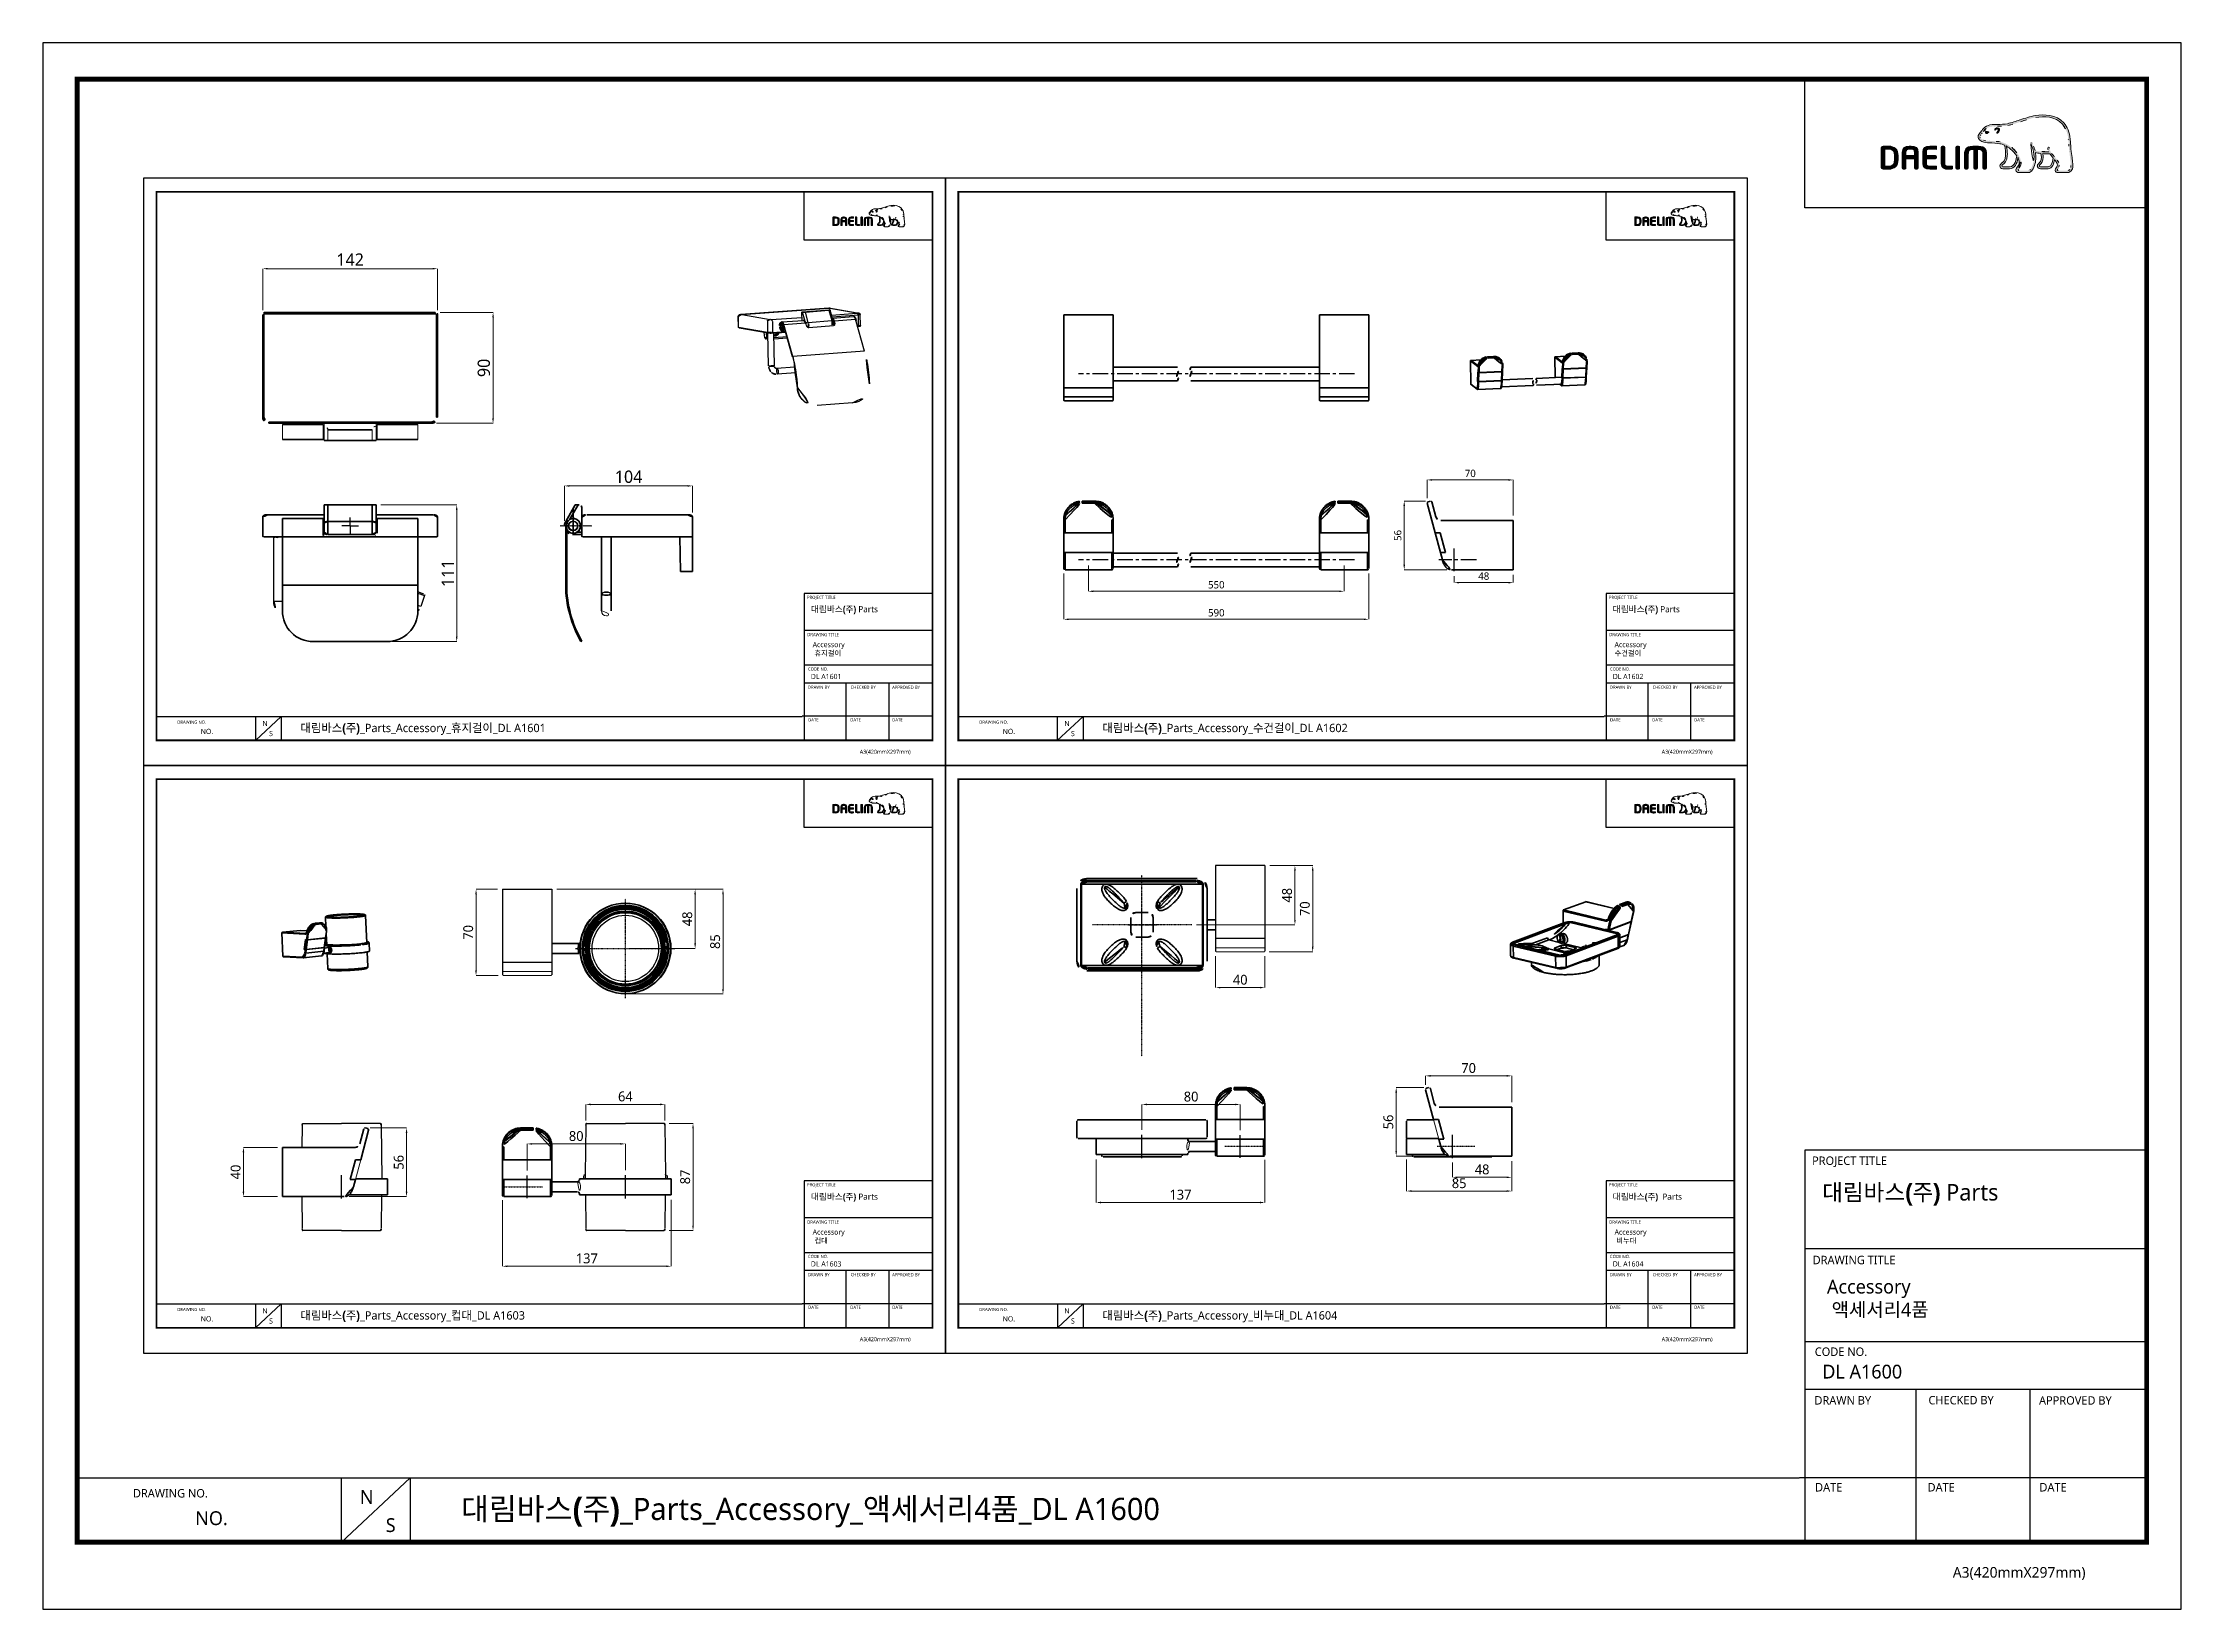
# Model space of a CAD drawing. Extents: x 16296660632 to 16296677481, y -37409620961 to -37409618123.
# Drawn here: x 16296675745 to 16296677481, y -37409619395 to -37409618123 of the extents above; entities outside this region: 4.
import ezdxf

# ---------------------------------------------------------------- set-up
doc = ezdxf.new("R2010")
doc.units = 0
doc.header["$LTSCALE"] = 10
doc.header["$MEASUREMENT"] = 0
doc.header["$PDMODE"] = 3
doc.header["$PDSIZE"] = -10
doc.linetypes.add('CENTER', pattern=[2, 1.25, -0.25, 0.25, -0.25])
doc.linetypes.add('HIDDEN', pattern=[0.375, 0.25, -0.125])
doc.layers.get('0').update_dxf_attribs({"linetype": 'CONTINUOUS'})
doc.layers.get('DEFPOINTS').update_dxf_attribs({"linetype": 'CONTINUOUS'})
doc.layers.add('02___PRT_ALL_AXES', color=7, linetype='CONTINUOUS')
doc.layers.add('中心线', color=1, linetype='CENTER')
doc.layers.add('中心_', color=1, linetype='CENTER', true_color=0xff0000)
for name, color, linetype, lineweight in [('标尺线', 82, 'CONTINUOUS', 18), ('粗实线', 7, 'CONTINUOUS', 35), ('레이어 1', 7, 'CONTINUOUS', 0)]:
    doc.layers.add(name, color=color, linetype=linetype, lineweight=lineweight)
doc.styles.add('Daelim Dimension', font='')
doc.styles.get('Daelim Dimension').set_extended_font_data('NanumGothic')
doc.dimstyles.new('DEFAULT', dxfattribs={"dimscale": 2, "dimtxt": 2, "dimasz": 2, "dimexe": 0, "dimexo": 2, "dimgap": 1, "dimtad": 1, "dimdec": 1, "dimzin": 9, "dimdsep": 46, "dimtxsty": 'Daelim Dimension', "dimcen": 0.5, "dimclrd": 252, "dimclre": 252, "dimclrt": 3, "dimadec": 1, "dimazin": 0, "dimtfac": 1, "dimtdec": 1, "dimtix": 1, "dimtmove": 0, "dimatfit": 3, "dimfxl": 1, "dimtolj": 1, "dimtzin": 1, "dimlwd": 9, "dimlwe": 9, "dimarcsym": 0})

# ---------------------------------------------------------------- blocks, each defined once
blk = doc.blocks.new('*D0')
at = {"layer": 'DEFPOINTS', "color": 0, "transparency": 16777216}
for p in [(16296676015.55782, -37409618498.55831), (16296676024.55782, -37409618609.50682), (16296676081.08321, -37409618609.50682)]:
    blk.add_point(p, dxfattribs=at)
at = {"layer": '标尺线', "color": 5, "lineweight": 9, "transparency": 16777216}
for p, q in [((16296676019.55782, -37409618498.55831), (16296676081.08321, -37409618498.55831)), ((16296676081.08321, -37409618502.55831), (16296676081.08321, -37409618605.50682)), ((16296676028.55782, -37409618609.50682), (16296676081.08321, -37409618609.50682))]:
    blk.add_line(p, q, dxfattribs=at)
at = {"layer": '标尺线', "color": 5, "transparency": 16777216}
for points in [[(16296676080.41654, -37409618502.55831), (16296676081.74987, -37409618502.55831), (16296676081.08321, -37409618498.55831)], [(16296676080.41654, -37409618605.50682), (16296676081.74987, -37409618605.50682), (16296676081.08321, -37409618609.50682)]]:
    blk.add_solid(points, dxfattribs=at)
at = {"layer": '标尺线', "color": 7, "transparency": 16777216, "insert": (16296676073.74702, -37409618554.03256), "char_height": 10, "attachment_point": 5, "rotation": 90, "style": 'Daelim Dimension'}
blk.add_mtext('\\A1;111', dxfattribs=at)
blk = doc.blocks.new('*D1')
at = {"layer": 'DEFPOINTS', "color": 0, "transparency": 16777216}
for p in [(16296676272.58959, -37409618483.094063), (16296676272.58959, -37409618508.558311), (16296676168.58959, -37409618515.558311)]:
    blk.add_point(p, dxfattribs=at)
at = {"layer": '标尺线', "color": 5, "lineweight": 9, "transparency": 16777216}
for p, q in [((16296676168.58959, -37409618511.558311), (16296676168.58959, -37409618483.094063)), ((16296676172.58959, -37409618483.094063), (16296676268.58959, -37409618483.094063)), ((16296676272.58959, -37409618504.558311), (16296676272.58959, -37409618483.094063))]:
    blk.add_line(p, q, dxfattribs=at)
at = {"layer": '标尺线', "color": 5, "transparency": 16777216}
for points in [[(16296676172.58959, -37409618482.427391), (16296676172.58959, -37409618483.760719), (16296676168.58959, -37409618483.094063)], [(16296676268.58959, -37409618482.427391), (16296676268.58959, -37409618483.760719), (16296676272.58959, -37409618483.094063)]]:
    blk.add_solid(points, dxfattribs=at)
at = {"layer": '标尺线', "color": 7, "transparency": 16777216, "insert": (16296676220.58959, -37409618475.686333), "char_height": 10, "attachment_point": 5, "style": 'Daelim Dimension'}
blk.add_mtext('\\A1;104', dxfattribs=at)
blk = doc.blocks.new('*D2')
at = {"color": 5, "lineweight": 9, "ltscale": 0.5, "transparency": 16777216}
for p, q in [((16296675923.557819, -37409618340.267479), (16296675923.557819, -37409618306.704727)), ((16296675927.557819, -37409618306.704727), (16296676061.557819, -37409618306.704727)), ((16296676065.557819, -37409618340.267479), (16296676065.557819, -37409618306.704727))]:
    blk.add_line(p, q, dxfattribs=at)
at = {"color": 5, "ltscale": 0.5, "transparency": 16777216}
for points in [[(16296675927.557819, -37409618306.038063), (16296675927.557819, -37409618307.371391), (16296675923.557819, -37409618306.704727)], [(16296676061.557819, -37409618306.038063), (16296676061.557819, -37409618307.371391), (16296676065.557819, -37409618306.704727)]]:
    blk.add_solid(points, dxfattribs=at)
at = {"layer": 'DEFPOINTS', "color": 0, "ltscale": 0.5, "transparency": 16777216}
for p in [(16296676065.557819, -37409618306.704727), (16296675923.557819, -37409618344.267479), (16296676065.557819, -37409618344.267479)]:
    blk.add_point(p, dxfattribs=at)
at = {"color": 7, "ltscale": 0.5, "transparency": 16777216, "insert": (16296675994.557819, -37409618299.31131), "char_height": 10, "attachment_point": 5, "style": 'Daelim Dimension'}
blk.add_mtext('\\A1;142', dxfattribs=at)
blk = doc.blocks.new('*D3')
at = {"color": 5, "lineweight": 9, "ltscale": 0.5, "transparency": 16777216}
for p, q in [((16296676067.55782, -37409618342.26748), (16296676110.5754, -37409618342.26748)), ((16296676110.5754, -37409618346.26748), (16296676110.5754, -37409618428.26748)), ((16296676064.55782, -37409618432.26748), (16296676110.5754, -37409618432.26748))]:
    blk.add_line(p, q, dxfattribs=at)
at = {"color": 5, "ltscale": 0.5, "transparency": 16777216}
for points in [[(16296676109.90873, -37409618346.26748), (16296676111.24206, -37409618346.26748), (16296676110.5754, -37409618342.26748)], [(16296676109.90873, -37409618428.26748), (16296676111.24206, -37409618428.26748), (16296676110.5754, -37409618432.26748)]]:
    blk.add_solid(points, dxfattribs=at)
at = {"layer": 'DEFPOINTS', "color": 0, "ltscale": 0.5, "transparency": 16777216}
for p in [(16296676063.55782, -37409618342.26748), (16296676060.55782, -37409618432.26748), (16296676110.5754, -37409618432.26748)]:
    blk.add_point(p, dxfattribs=at)
at = {"color": 7, "ltscale": 0.5, "transparency": 16777216, "insert": (16296676103.13191, -37409618387.26748), "char_height": 10, "attachment_point": 5, "rotation": 90, "style": 'Daelim Dimension'}
blk.add_mtext('\\A1;90', dxfattribs=at)
blk = doc.blocks.new('*D4')
at = {"layer": 'DEFPOINTS', "color": 0, "transparency": 16777216}
for p in [(16296676006.90689, -37409619004.45978), (16296676040.37049, -37409619004.45978), (16296675989.75372, -37409619060.20096)]:
    blk.add_point(p, dxfattribs=at)
at = {"layer": '标尺线', "color": 5, "lineweight": 9, "transparency": 16777216}
for p, q in [((16296676010.90689, -37409619004.45978), (16296676040.37049, -37409619004.45978)), ((16296676040.37049, -37409619056.20096), (16296676040.37049, -37409619008.45978)), ((16296675993.75372, -37409619060.20096), (16296676040.37049, -37409619060.20096))]:
    blk.add_line(p, q, dxfattribs=at)
at = {"layer": '标尺线', "color": 5, "transparency": 16777216}
for points in [[(16296676039.70383, -37409619008.45978), (16296676041.03716, -37409619008.45978), (16296676040.37049, -37409619004.45978)], [(16296676039.70383, -37409619056.20096), (16296676041.03716, -37409619056.20096), (16296676040.37049, -37409619060.20096)]]:
    blk.add_solid(points, dxfattribs=at)
at = {"layer": '标尺线', "color": 7, "transparency": 16777216, "insert": (16296676034.01571, -37409619032.33037), "char_height": 8, "attachment_point": 5, "rotation": 90, "style": 'Daelim Dimension'}
blk.add_mtext('\\A1;56', dxfattribs=at)
blk = doc.blocks.new('*D5')
at = {"layer": 'DEFPOINTS', "color": 0, "transparency": 16777216}
for p in [(16296676118.215139, -37409619059.200287), (16296676255.215139, -37409619058.700958), (16296676118.215139, -37409619116.722229)]:
    blk.add_point(p, dxfattribs=at)
at = {"layer": '标尺线', "color": 5, "lineweight": 9, "transparency": 16777216}
for p, q in [((16296676118.215139, -37409619063.200287), (16296676118.215139, -37409619116.722229)), ((16296676255.215139, -37409619062.700958), (16296676255.215139, -37409619116.722229)), ((16296676251.215139, -37409619116.722229), (16296676122.215139, -37409619116.722229))]:
    blk.add_line(p, q, dxfattribs=at)
at = {"layer": '标尺线', "color": 5, "transparency": 16777216}
for points in [[(16296676122.215139, -37409619116.055557), (16296676122.215139, -37409619117.388893), (16296676118.215139, -37409619116.722229)], [(16296676251.215139, -37409619116.055557), (16296676251.215139, -37409619117.388893), (16296676255.215139, -37409619116.722229)]]:
    blk.add_solid(points, dxfattribs=at)
at = {"layer": '标尺线', "color": 7, "transparency": 16777216, "insert": (16296676186.715139, -37409619110.361717), "char_height": 8, "attachment_point": 5, "style": 'Daelim Dimension'}
blk.add_mtext('\\A1;137', dxfattribs=at)
blk = doc.blocks.new('*D6')
at = {"color": 5, "lineweight": 9, "ltscale": 0.5, "transparency": 16777216}
for p, q in [((16296676114.215139, -37409618810.6493), (16296676096.754789, -37409618810.6493)), ((16296676096.754789, -37409618814.6493), (16296676096.754789, -37409618876.541367)), ((16296676114.715139, -37409618880.541367), (16296676096.754789, -37409618880.541367))]:
    blk.add_line(p, q, dxfattribs=at)
at = {"color": 5, "ltscale": 0.5, "transparency": 16777216}
for points in [[(16296676096.088131, -37409618814.6493), (16296676097.421459, -37409618814.6493), (16296676096.754789, -37409618810.6493)], [(16296676096.088131, -37409618876.541367), (16296676097.421459, -37409618876.541367), (16296676096.754789, -37409618880.541367)]]:
    blk.add_solid(points, dxfattribs=at)
at = {"layer": 'DEFPOINTS', "color": 0, "ltscale": 0.5, "transparency": 16777216}
for p in [(16296676118.215139, -37409618810.6493), (16296676096.754789, -37409618880.541367), (16296676118.715139, -37409618880.541367)]:
    blk.add_point(p, dxfattribs=at)
at = {"color": 7, "ltscale": 0.5, "transparency": 16777216, "insert": (16296676090.428619, -37409618845.595337), "char_height": 8, "attachment_point": 5, "rotation": 90, "style": 'Daelim Dimension'}
blk.add_mtext('\\A1;70', dxfattribs=at)
blk = doc.blocks.new('*D7')
at = {"color": 5, "lineweight": 9, "ltscale": 0.5, "transparency": 16777216}
for p, q in [((16296676162.21514, -37409618810.6493), (16296676274.61335, -37409618810.6493)), ((16296676274.61335, -37409618814.6493), (16296676274.61335, -37409618854.6493)), ((16296676221.96514, -37409618858.6493), (16296676274.61335, -37409618858.6493))]:
    blk.add_line(p, q, dxfattribs=at)
at = {"color": 5, "ltscale": 0.5, "transparency": 16777216}
for points in [[(16296676273.94669, -37409618814.6493), (16296676275.28002, -37409618814.6493), (16296676274.61335, -37409618810.6493)], [(16296676273.94669, -37409618854.6493), (16296676275.28002, -37409618854.6493), (16296676274.61335, -37409618858.6493)]]:
    blk.add_solid(points, dxfattribs=at)
at = {"layer": 'DEFPOINTS', "color": 0, "ltscale": 0.5, "transparency": 16777216}
for p in [(16296676158.21514, -37409618810.6493), (16296676217.96514, -37409618858.6493), (16296676274.61335, -37409618858.6493)]:
    blk.add_point(p, dxfattribs=at)
at = {"color": 7, "ltscale": 0.5, "transparency": 16777216, "insert": (16296676268.25857, -37409618834.6493), "char_height": 8, "attachment_point": 5, "rotation": 90, "style": 'Daelim Dimension'}
blk.add_mtext('\\A1;48', dxfattribs=at)
blk = doc.blocks.new('*D8')
at = {"color": 5, "lineweight": 9, "ltscale": 0.5, "transparency": 16777216}
for p, q in [((16296676162.21514, -37409618810.6493), (16296676297.25724, -37409618810.6493)), ((16296676297.25724, -37409618814.6493), (16296676297.25724, -37409618891.6493)), ((16296676221.96514, -37409618895.6493), (16296676297.25724, -37409618895.6493))]:
    blk.add_line(p, q, dxfattribs=at)
at = {"color": 5, "ltscale": 0.5, "transparency": 16777216}
for points in [[(16296676296.59058, -37409618814.6493), (16296676297.92391, -37409618814.6493), (16296676297.25724, -37409618810.6493)], [(16296676296.59058, -37409618891.6493), (16296676297.92391, -37409618891.6493), (16296676297.25724, -37409618895.6493)]]:
    blk.add_solid(points, dxfattribs=at)
at = {"layer": 'DEFPOINTS', "color": 0, "ltscale": 0.5, "transparency": 16777216}
for p in [(16296676158.21514, -37409618810.6493), (16296676217.96514, -37409618895.6493), (16296676297.25724, -37409618895.6493)]:
    blk.add_point(p, dxfattribs=at)
at = {"color": 7, "ltscale": 0.5, "transparency": 16777216, "insert": (16296676290.90246, -37409618853.1493), "char_height": 8, "attachment_point": 5, "rotation": 90, "style": 'Daelim Dimension'}
blk.add_mtext('\\A1;85', dxfattribs=at)
blk = doc.blocks.new('*D10')
at = {"color": 5, "lineweight": 9, "ltscale": 0.5, "transparency": 16777216}
for p, q in [((16296675935.65377, -37409619020.20096), (16296675907.92987, -37409619020.20096)), ((16296675907.92987, -37409619024.20096), (16296675907.92987, -37409619056.20096)), ((16296675935.65377, -37409619060.20096), (16296675907.92987, -37409619060.20096))]:
    blk.add_line(p, q, dxfattribs=at)
at = {"color": 5, "ltscale": 0.5, "transparency": 16777216}
for points in [[(16296675907.2632, -37409619024.20096), (16296675908.59653, -37409619024.20096), (16296675907.92987, -37409619020.20096)], [(16296675907.2632, -37409619056.20096), (16296675908.59653, -37409619056.20096), (16296675907.92987, -37409619060.20096)]]:
    blk.add_solid(points, dxfattribs=at)
at = {"layer": 'DEFPOINTS', "color": 0, "ltscale": 0.5, "transparency": 16777216}
for p in [(16296675939.65377, -37409619020.20096), (16296675907.92987, -37409619060.20096), (16296675939.65377, -37409619060.20096)]:
    blk.add_point(p, dxfattribs=at)
at = {"color": 7, "ltscale": 0.5, "transparency": 16777216, "insert": (16296675901.60369, -37409619040.20096), "char_height": 8, "attachment_point": 5, "rotation": 90, "style": 'Daelim Dimension'}
blk.add_mtext('\\A1;40', dxfattribs=at)
blk = doc.blocks.new('*D11')
at = {"color": 5, "lineweight": 9, "ltscale": 0.5, "transparency": 16777216}
for p, q in [((16296676138.215139, -37409619039.040947), (16296676138.215139, -37409619017.383141)), ((16296676213.965139, -37409619017.383141), (16296676142.215139, -37409619017.383141)), ((16296676217.965139, -37409619038.700958), (16296676217.965139, -37409619017.383141))]:
    blk.add_line(p, q, dxfattribs=at)
at = {"color": 5, "ltscale": 0.5, "transparency": 16777216}
for points in [[(16296676142.215139, -37409619016.716476), (16296676142.215139, -37409619018.049797), (16296676138.215139, -37409619017.383141)], [(16296676213.965139, -37409619016.716476), (16296676213.965139, -37409619018.049797), (16296676217.965139, -37409619017.383141)]]:
    blk.add_solid(points, dxfattribs=at)
at = {"layer": 'DEFPOINTS', "color": 0, "ltscale": 0.5, "transparency": 16777216}
for p in [(16296676138.215139, -37409619017.383141), (16296676138.215139, -37409619043.040947), (16296676217.965139, -37409619042.700958)]:
    blk.add_point(p, dxfattribs=at)
at = {"color": 7, "ltscale": 0.5, "transparency": 16777216, "insert": (16296676178.090139, -37409619011.028351), "char_height": 8, "attachment_point": 5, "style": 'Daelim Dimension'}
blk.add_mtext('\\A1;80', dxfattribs=at)
blk = doc.blocks.new('*D12')
at = {"color": 5, "lineweight": 9, "ltscale": 0.5, "transparency": 16777216}
for p, q in [((16296676185.8, -37409618998.3), (16296676185.8, -37409618985.3)), ((16296676189.8, -37409618985.3), (16296676246.1, -37409618985.3)), ((16296676250.1, -37409618998.3), (16296676250.1, -37409618985.3))]:
    blk.add_line(p, q, dxfattribs=at)
at = {"color": 5, "ltscale": 0.5, "transparency": 16777216}
for points in [[(16296676189.8, -37409618984.6), (16296676189.8, -37409618986), (16296676185.8, -37409618985.3)], [(16296676246.1, -37409618984.6), (16296676246.1, -37409618986), (16296676250.1, -37409618985.3)]]:
    blk.add_solid(points, dxfattribs=at)
at = {"layer": 'DEFPOINTS', "color": 0, "ltscale": 0.5, "transparency": 16777216}
for p in [(16296676250.1, -37409618985.3), (16296676185.8, -37409619002.3), (16296676250.1, -37409619002.3)]:
    blk.add_point(p, dxfattribs=at)
at = {"color": 7, "ltscale": 0.5, "transparency": 16777216, "insert": (16296676218, -37409618978.9), "char_height": 8, "attachment_point": 5, "style": 'Daelim Dimension'}
blk.add_mtext('\\A1;64', dxfattribs=at)
blk = doc.blocks.new('*D13')
at = {"color": 5, "lineweight": 9, "ltscale": 0.5, "transparency": 16777216}
for p, q in [((16296676253.49946, -37409619000.70764), (16296676272.9151, -37409619000.70764)), ((16296676272.9151, -37409619004.70764), (16296676272.9151, -37409619083.70764)), ((16296676253.50994, -37409619087.70764), (16296676272.9151, -37409619087.70764))]:
    blk.add_line(p, q, dxfattribs=at)
at = {"color": 5, "ltscale": 0.5, "transparency": 16777216}
for points in [[(16296676272.24844, -37409619004.70764), (16296676273.58177, -37409619004.70764), (16296676272.9151, -37409619000.70764)], [(16296676272.24844, -37409619083.70764), (16296676273.58177, -37409619083.70764), (16296676272.9151, -37409619087.70764)]]:
    blk.add_solid(points, dxfattribs=at)
at = {"layer": 'DEFPOINTS', "color": 0, "ltscale": 0.5, "transparency": 16777216}
for p in [(16296676249.49946, -37409619000.70764), (16296676249.50994, -37409619087.70764), (16296676272.9151, -37409619087.70764)]:
    blk.add_point(p, dxfattribs=at)
at = {"color": 7, "ltscale": 0.5, "transparency": 16777216, "insert": (16296676266.56032, -37409619044.20764), "char_height": 8, "attachment_point": 5, "rotation": 90, "style": 'Daelim Dimension'}
blk.add_mtext('\\A1;87', dxfattribs=at)
blk = doc.blocks.new('*D14')
at = {"layer": 'DEFPOINTS', "color": 0, "transparency": 16777216}
for p in [(16296676889.485479, -37409619028.604553), (16296676937.485479, -37409619027.444557), (16296676937.485479, -37409619044.518303)]:
    blk.add_point(p, dxfattribs=at)
at = {"layer": '标尺线', "color": 5, "lineweight": 9, "transparency": 16777216}
for p, q in [((16296676889.485479, -37409619032.604553), (16296676889.485479, -37409619044.518303)), ((16296676937.485479, -37409619031.444557), (16296676937.485479, -37409619044.518303)), ((16296676893.485479, -37409619044.518303), (16296676933.485479, -37409619044.518303))]:
    blk.add_line(p, q, dxfattribs=at)
at = {"layer": '标尺线', "color": 5, "transparency": 16777216}
for points in [[(16296676893.485479, -37409619043.851631), (16296676893.485479, -37409619045.184959), (16296676889.485479, -37409619044.518303)], [(16296676933.485479, -37409619043.851631), (16296676933.485479, -37409619045.184959), (16296676937.485479, -37409619044.518303)]]:
    blk.add_solid(points, dxfattribs=at)
at = {"layer": '标尺线', "color": 7, "transparency": 16777216, "insert": (16296676913.485479, -37409619038.163513), "char_height": 8, "attachment_point": 5, "style": 'Daelim Dimension'}
blk.add_mtext('\\A1;48', dxfattribs=at)
blk = doc.blocks.new('*D15')
at = {"layer": 'DEFPOINTS', "color": 0, "transparency": 16777216}
for p in [(16296676867.59341, -37409618962.130539), (16296676867.59341, -37409618973.445763), (16296676937.485479, -37409618987.444557)]:
    blk.add_point(p, dxfattribs=at)
at = {"layer": '标尺线', "color": 5, "lineweight": 9, "transparency": 16777216}
for p, q in [((16296676867.59341, -37409618969.445763), (16296676867.59341, -37409618962.130539)), ((16296676933.485479, -37409618962.130539), (16296676871.59341, -37409618962.130539)), ((16296676937.485479, -37409618983.444557), (16296676937.485479, -37409618962.130539))]:
    blk.add_line(p, q, dxfattribs=at)
at = {"layer": '标尺线', "color": 5, "transparency": 16777216}
for points in [[(16296676871.59341, -37409618961.463867), (16296676871.59341, -37409618962.797203), (16296676867.59341, -37409618962.130539)], [(16296676933.485479, -37409618961.463867), (16296676933.485479, -37409618962.797203), (16296676937.485479, -37409618962.130539)]]:
    blk.add_solid(points, dxfattribs=at)
at = {"layer": '标尺线', "color": 7, "transparency": 16777216, "insert": (16296676902.53944, -37409618955.804359), "char_height": 8, "attachment_point": 5, "style": 'Daelim Dimension'}
blk.add_mtext('\\A1;70', dxfattribs=at)
blk = doc.blocks.new('*D16')
at = {"layer": 'DEFPOINTS', "color": 0, "transparency": 16777216}
for p in [(16296676843.74172, -37409618971.703377), (16296676870.232361, -37409618971.703377), (16296676887.38553, -37409619027.444557)]:
    blk.add_point(p, dxfattribs=at)
at = {"layer": '标尺线', "color": 5, "lineweight": 9, "transparency": 16777216}
for p, q in [((16296676866.232361, -37409618971.703377), (16296676843.74172, -37409618971.703377)), ((16296676843.74172, -37409619023.444557), (16296676843.74172, -37409618975.703377)), ((16296676883.38553, -37409619027.444557), (16296676843.74172, -37409619027.444557))]:
    blk.add_line(p, q, dxfattribs=at)
at = {"layer": '标尺线', "color": 5, "transparency": 16777216}
for points in [[(16296676843.07505, -37409618975.703377), (16296676844.40839, -37409618975.703377), (16296676843.74172, -37409618971.703377)], [(16296676843.07505, -37409619023.444557), (16296676844.40839, -37409619023.444557), (16296676843.74172, -37409619027.444557)]]:
    blk.add_solid(points, dxfattribs=at)
at = {"layer": '标尺线', "color": 7, "transparency": 16777216, "insert": (16296676837.38693, -37409618999.573967), "char_height": 8, "attachment_point": 5, "rotation": 90, "style": 'Daelim Dimension'}
blk.add_mtext('\\A1;56', dxfattribs=at)
blk = doc.blocks.new('*D17')
at = {"layer": 'DEFPOINTS', "color": 0, "transparency": 16777216}
for p in [(16296676600.112129, -37409619025.944557), (16296676737.112129, -37409619026.443893), (16296676737.112129, -37409619064.962837)]:
    blk.add_point(p, dxfattribs=at)
at = {"layer": '标尺线', "color": 5, "lineweight": 9, "transparency": 16777216}
for p, q in [((16296676600.112129, -37409619029.944557), (16296676600.112129, -37409619064.962837)), ((16296676737.112129, -37409619030.443893), (16296676737.112129, -37409619064.962837)), ((16296676604.112129, -37409619064.962837), (16296676733.112129, -37409619064.962837))]:
    blk.add_line(p, q, dxfattribs=at)
at = {"layer": '标尺线', "color": 5, "transparency": 16777216}
for points in [[(16296676604.112129, -37409619064.296181), (16296676604.112129, -37409619065.629509), (16296676600.112129, -37409619064.962837)], [(16296676733.112129, -37409619064.296181), (16296676733.112129, -37409619065.629509), (16296676737.112129, -37409619064.962837)]]:
    blk.add_solid(points, dxfattribs=at)
at = {"layer": '标尺线', "color": 7, "transparency": 16777216, "insert": (16296676668.612129, -37409619058.602333), "char_height": 8, "attachment_point": 5, "style": 'Daelim Dimension'}
blk.add_mtext('\\A1;137', dxfattribs=at)
blk = doc.blocks.new('*D18')
at = {"layer": 'DEFPOINTS', "color": 0, "transparency": 16777216}
for p in [(16296676852.23548, -37409619025.94456), (16296676937.48548, -37409619027.44456), (16296676937.48548, -37409619055.6869)]:
    blk.add_point(p, dxfattribs=at)
at = {"layer": '标尺线', "color": 5, "lineweight": 9, "transparency": 16777216}
for p, q in [((16296676852.23548, -37409619029.94456), (16296676852.23548, -37409619055.6869)), ((16296676937.48548, -37409619031.44456), (16296676937.48548, -37409619055.6869)), ((16296676856.23548, -37409619055.6869), (16296676933.48548, -37409619055.6869))]:
    blk.add_line(p, q, dxfattribs=at)
at = {"layer": '标尺线', "color": 5, "transparency": 16777216}
for points in [[(16296676856.23548, -37409619055.02024), (16296676856.23548, -37409619056.35357), (16296676852.23548, -37409619055.6869)], [(16296676933.48548, -37409619055.02024), (16296676933.48548, -37409619056.35357), (16296676937.48548, -37409619055.6869)]]:
    blk.add_solid(points, dxfattribs=at)
at = {"layer": '标尺线', "color": 7, "transparency": 16777216, "insert": (16296676894.86048, -37409619049.33212), "char_height": 8, "attachment_point": 5, "style": 'Daelim Dimension'}
blk.add_mtext('\\A1;85', dxfattribs=at)
blk = doc.blocks.new('*D19')
at = {"color": 5, "lineweight": 9, "ltscale": 0.5, "transparency": 16777216}
for p, q in [((16296676741.112129, -37409618791.444427), (16296676761.539249, -37409618791.444427)), ((16296676761.539249, -37409618795.444427), (16296676761.539249, -37409618835.444427)), ((16296676681.73213, -37409618839.444427), (16296676761.539249, -37409618839.444427))]:
    blk.add_line(p, q, dxfattribs=at)
at = {"color": 5, "ltscale": 0.5, "transparency": 16777216}
for points in [[(16296676760.87258, -37409618795.444427), (16296676762.20591, -37409618795.444427), (16296676761.539249, -37409618791.444427)], [(16296676760.87258, -37409618835.444427), (16296676762.20591, -37409618835.444427), (16296676761.539249, -37409618839.444427)]]:
    blk.add_solid(points, dxfattribs=at)
at = {"layer": 'DEFPOINTS', "color": 0, "ltscale": 0.5, "transparency": 16777216}
for p in [(16296676737.112129, -37409618791.444427), (16296676677.73213, -37409618839.444427), (16296676761.539249, -37409618839.444427)]:
    blk.add_point(p, dxfattribs=at)
at = {"color": 7, "ltscale": 0.5, "transparency": 16777216, "insert": (16296676755.18446, -37409618815.444427), "char_height": 8, "attachment_point": 5, "rotation": 90, "style": 'Daelim Dimension'}
blk.add_mtext('\\A1;48', dxfattribs=at)
blk = doc.blocks.new('*D20')
at = {"color": 5, "lineweight": 9, "ltscale": 0.5, "transparency": 16777216}
for p, q in [((16296676741.112129, -37409618791.444427), (16296676775.9629, -37409618791.444427)), ((16296676775.9629, -37409618795.444427), (16296676775.9629, -37409618857.336502)), ((16296676740.612129, -37409618861.336502), (16296676775.9629, -37409618861.336502))]:
    blk.add_line(p, q, dxfattribs=at)
at = {"color": 5, "ltscale": 0.5, "transparency": 16777216}
for points in [[(16296676775.29624, -37409618795.444427), (16296676776.62957, -37409618795.444427), (16296676775.9629, -37409618791.444427)], [(16296676775.29624, -37409618857.336502), (16296676776.62957, -37409618857.336502), (16296676775.9629, -37409618861.336502)]]:
    blk.add_solid(points, dxfattribs=at)
at = {"layer": 'DEFPOINTS', "color": 0, "ltscale": 0.5, "transparency": 16777216}
for p in [(16296676737.112129, -37409618791.444427), (16296676736.612129, -37409618861.336502), (16296676775.9629, -37409618861.336502)]:
    blk.add_point(p, dxfattribs=at)
at = {"color": 7, "ltscale": 0.5, "transparency": 16777216, "insert": (16296676769.63673, -37409618826.390457), "char_height": 8, "attachment_point": 5, "rotation": 90, "style": 'Daelim Dimension'}
blk.add_mtext('\\A1;70', dxfattribs=at)
blk = doc.blocks.new('*D21')
at = {"color": 5, "lineweight": 9, "ltscale": 0.5, "transparency": 16777216}
for p, q in [((16296676637.362129, -37409619005.944557), (16296676637.362129, -37409618985.353363)), ((16296676713.112129, -37409618985.353363), (16296676641.362129, -37409618985.353363)), ((16296676717.112129, -37409619006.284554), (16296676717.112129, -37409618985.353363))]:
    blk.add_line(p, q, dxfattribs=at)
at = {"color": 5, "ltscale": 0.5, "transparency": 16777216}
for points in [[(16296676641.362129, -37409618984.686691), (16296676641.362129, -37409618986.02002), (16296676637.362129, -37409618985.353363)], [(16296676713.112129, -37409618984.686691), (16296676713.112129, -37409618986.02002), (16296676717.112129, -37409618985.353363)]]:
    blk.add_solid(points, dxfattribs=at)
at = {"layer": 'DEFPOINTS', "color": 0, "ltscale": 0.5, "transparency": 16777216}
for p in [(16296676637.362129, -37409618985.353363), (16296676637.362129, -37409619009.944557), (16296676717.112129, -37409619010.284554)]:
    blk.add_point(p, dxfattribs=at)
at = {"color": 7, "ltscale": 0.5, "transparency": 16777216, "insert": (16296676677.237129, -37409618978.998573), "char_height": 8, "attachment_point": 5, "style": 'Daelim Dimension'}
blk.add_mtext('\\A1;80', dxfattribs=at)
blk = doc.blocks.new('*D22')
at = {"color": 5, "lineweight": 9, "ltscale": 0.5, "transparency": 16777216}
for p, q in [((16296676697.112129, -37409618864.836502), (16296676697.112129, -37409618890.462387)), ((16296676737.112129, -37409618864.836502), (16296676737.112129, -37409618890.462387)), ((16296676701.112129, -37409618890.462387), (16296676733.112129, -37409618890.462387))]:
    blk.add_line(p, q, dxfattribs=at)
at = {"color": 5, "ltscale": 0.5, "transparency": 16777216}
for points in [[(16296676701.112129, -37409618889.795731), (16296676701.112129, -37409618891.129059), (16296676697.112129, -37409618890.462387)], [(16296676733.112129, -37409618889.795731), (16296676733.112129, -37409618891.129059), (16296676737.112129, -37409618890.462387)]]:
    blk.add_solid(points, dxfattribs=at)
at = {"layer": 'DEFPOINTS', "color": 0, "ltscale": 0.5, "transparency": 16777216}
for p in [(16296676697.112129, -37409618860.836502), (16296676737.112129, -37409618860.836502), (16296676737.112129, -37409618890.462387)]:
    blk.add_point(p, dxfattribs=at)
at = {"color": 7, "ltscale": 0.5, "transparency": 16777216, "insert": (16296676717.112129, -37409618884.136223), "char_height": 8, "attachment_point": 5, "style": 'Daelim Dimension'}
blk.add_mtext('\\A1;40', dxfattribs=at)
blk = doc.blocks.new('*D24')
at = {"color": 5, "lineweight": 9, "ltscale": 0.5, "transparency": 16777216}
for p, q in [((16296676868.93541, -37409618493.170799), (16296676868.93541, -37409618478.222687)), ((16296676934.82748, -37409618478.222687), (16296676872.93541, -37409618478.222687)), ((16296676938.82748, -37409618507.169601), (16296676938.82748, -37409618478.222687))]:
    blk.add_line(p, q, dxfattribs=at)
at = {"color": 5, "ltscale": 0.5, "transparency": 16777216}
for points in [[(16296676872.93541, -37409618477.55603), (16296676872.93541, -37409618478.889359), (16296676868.93541, -37409618478.222687)], [(16296676934.82748, -37409618477.55603), (16296676934.82748, -37409618478.889359), (16296676938.82748, -37409618478.222687)]]:
    blk.add_solid(points, dxfattribs=at)
at = {"layer": 'DEFPOINTS', "color": 0, "ltscale": 0.5, "transparency": 16777216}
for p in [(16296676868.93541, -37409618478.222687), (16296676868.93541, -37409618497.170799), (16296676938.82748, -37409618511.169601)]:
    blk.add_point(p, dxfattribs=at)
at = {"color": 7, "ltscale": 0.5, "transparency": 16777216, "insert": (16296676903.881451, -37409618472.978058), "char_height": 6, "attachment_point": 5, "style": 'Daelim Dimension'}
blk.add_mtext('\\A1;70', dxfattribs=at)
blk = doc.blocks.new('*D25')
at = {"color": 5, "lineweight": 9, "ltscale": 0.5, "transparency": 16777216}
for p, q in [((16296676867.57437, -37409618495.42842), (16296676850.25637, -37409618495.42842)), ((16296676850.25637, -37409618499.42842), (16296676850.25637, -37409618547.1696)), ((16296676884.72754, -37409618551.1696), (16296676850.25637, -37409618551.1696))]:
    blk.add_line(p, q, dxfattribs=at)
at = {"color": 5, "ltscale": 0.5, "transparency": 16777216}
for points in [[(16296676849.58971, -37409618499.42842), (16296676850.92304, -37409618499.42842), (16296676850.25637, -37409618495.42842)], [(16296676849.58971, -37409618547.1696), (16296676850.92304, -37409618547.1696), (16296676850.25637, -37409618551.1696)]]:
    blk.add_solid(points, dxfattribs=at)
at = {"layer": 'DEFPOINTS', "color": 0, "ltscale": 0.5, "transparency": 16777216}
for p in [(16296676871.57437, -37409618495.42842), (16296676850.25637, -37409618551.1696), (16296676888.72754, -37409618551.1696)]:
    blk.add_point(p, dxfattribs=at)
at = {"color": 7, "ltscale": 0.5, "transparency": 16777216, "insert": (16296676844.99028, -37409618523.29901), "char_height": 6, "attachment_point": 5, "rotation": 90, "style": 'Daelim Dimension'}
blk.add_mtext('\\A1;56', dxfattribs=at)
blk = doc.blocks.new('*D26')
at = {"color": 5, "lineweight": 9, "ltscale": 0.5, "transparency": 16777216}
for p, q in [((16296676890.82748, -37409618556.329597), (16296676890.82748, -37409618561.640549)), ((16296676934.82748, -37409618561.640549), (16296676894.82748, -37409618561.640549)), ((16296676938.82748, -37409618555.169601), (16296676938.82748, -37409618561.640549))]:
    blk.add_line(p, q, dxfattribs=at)
at = {"color": 5, "ltscale": 0.5, "transparency": 16777216}
for points in [[(16296676894.82748, -37409618560.973877), (16296676894.82748, -37409618562.307213), (16296676890.82748, -37409618561.640549)], [(16296676934.82748, -37409618560.973877), (16296676934.82748, -37409618562.307213), (16296676938.82748, -37409618561.640549)]]:
    blk.add_solid(points, dxfattribs=at)
at = {"layer": 'DEFPOINTS', "color": 0, "ltscale": 0.5, "transparency": 16777216}
for p in [(16296676890.82748, -37409618552.329597), (16296676890.82748, -37409618561.640549), (16296676938.82748, -37409618551.169601)]:
    blk.add_point(p, dxfattribs=at)
at = {"color": 7, "ltscale": 0.5, "transparency": 16777216, "insert": (16296676914.82748, -37409618556.374451), "char_height": 6, "attachment_point": 5, "style": 'Daelim Dimension'}
blk.add_mtext('\\A1;48', dxfattribs=at)
blk = doc.blocks.new('*D23')
at = {"color": 5, "lineweight": 9, "ltscale": 0.5, "transparency": 16777216}
for p, q in [((16296676593.926149, -37409618547.7696), (16296676593.926149, -37409618568.64473)), ((16296676801.489401, -37409618547.7696), (16296676801.489401, -37409618568.64473)), ((16296676797.489401, -37409618568.64473), (16296676597.926149, -37409618568.64473))]:
    blk.add_line(p, q, dxfattribs=at)
at = {"color": 5, "ltscale": 0.5, "transparency": 16777216}
for points in [[(16296676597.926149, -37409618567.978073), (16296676597.926149, -37409618569.311394), (16296676593.926149, -37409618568.64473)], [(16296676797.489401, -37409618567.978073), (16296676797.489401, -37409618569.311394), (16296676801.489401, -37409618568.64473)]]:
    blk.add_solid(points, dxfattribs=at)
at = {"layer": 'DEFPOINTS', "color": 0, "ltscale": 0.5, "transparency": 16777216}
for p in [(16296676593.926149, -37409618543.7696), (16296676801.489401, -37409618543.7696), (16296676593.926149, -37409618568.64473)]:
    blk.add_point(p, dxfattribs=at)
at = {"color": 7, "ltscale": 0.5, "transparency": 16777216, "insert": (16296676697.707769, -37409618563.387222), "char_height": 6, "attachment_point": 5, "style": 'Daelim Dimension'}
blk.add_mtext('\\A1;550', dxfattribs=at)
blk = doc.blocks.new('*D27')
at = {"color": 5, "lineweight": 9, "ltscale": 0.5, "transparency": 16777216}
for p, q in [((16296676573.926149, -37409618554.16893), (16296676573.926149, -37409618591.383247)), ((16296676821.489401, -37409618554.16893), (16296676821.489401, -37409618591.383247)), ((16296676577.926149, -37409618591.383247), (16296676817.489401, -37409618591.383247))]:
    blk.add_line(p, q, dxfattribs=at)
at = {"color": 5, "ltscale": 0.5, "transparency": 16777216}
for points in [[(16296676577.926149, -37409618590.716583), (16296676577.926149, -37409618592.049911), (16296676573.926149, -37409618591.383247)], [(16296676817.489401, -37409618590.716583), (16296676817.489401, -37409618592.049911), (16296676821.489401, -37409618591.383247)]]:
    blk.add_solid(points, dxfattribs=at)
at = {"layer": 'DEFPOINTS', "color": 0, "ltscale": 0.5, "transparency": 16777216}
for p in [(16296676573.926149, -37409618550.16893), (16296676821.489401, -37409618550.16893), (16296676821.489401, -37409618591.383247)]:
    blk.add_point(p, dxfattribs=at)
at = {"color": 7, "ltscale": 0.5, "transparency": 16777216, "insert": (16296676697.707769, -37409618586.117149), "char_height": 6, "attachment_point": 5, "style": 'Daelim Dimension'}
blk.add_mtext('\\A1;590', dxfattribs=at)

msp = doc.modelspace()

# ---------------------------------------------------------------- hatches: boundary and pattern name
at = {"ltscale": 0.5}
h = msp.add_hatch(color=5, dxfattribs=at)
h.set_gradient(color1=(0, 0, 255), one_color=1, tint=1)
edge = h.paths.add_edge_path(flags=16)
edge.add_spline(control_points=[(16296663394.509489, -37409618748.44062), (16296663394.509489, -37409618755.694618), (16296663391.2022, -37409618759.227913), (16296663384.37953, -37409618759.227913), (16296663384.37953, -37409618759.227913), (16296663379.707279, -37409618759.139717), (16296663378.500811, -37409618759.112152), (16296663378.500811, -37409618759.112152), (16296663378.500811, -37409618731.27301), (16296663378.500811, -37409618731.27301), (16296663380.91514, -37409618731.027718), (16296663384.345079, -37409618730.987747), (16296663384.38711, -37409618730.987747), (16296663391.390301, -37409618730.987747), (16296663394.509489, -37409618734.32399), (16296663394.509489, -37409618741.743347), (16296663394.509489, -37409618741.743347), (16296663394.509489, -37409618748.44062), (16296663394.509489, -37409618748.44062)], knot_values=[0, 0, 0, 0, 1, 1, 1, 2, 2, 2, 3, 3, 3, 4, 4, 4, 5, 5, 5, 6, 6, 6, 6], degree=3, periodic=0)
edge = h.paths.add_edge_path()
edge.add_spline(control_points=[(16296663384.37953, -37409618725.7705), (16296663380.588539, -37409618725.7705), (16296663375.678591, -37409618725.997177), (16296663374.074551, -37409618726.245232), (16296663373.064449, -37409618726.419563), (16296663372.422279, -37409618727.171272), (16296663372.422279, -37409618728.165527), (16296663372.422279, -37409618728.165527), (16296663372.422279, -37409618762.003281), (16296663372.422279, -37409618762.003281), (16296663372.422279, -37409618763.072639), (16296663373.0672, -37409618763.782333), (16296663374.124849, -37409618763.979393), (16296663375.64138, -37409618764.210899), (16296663380.53824, -37409618764.445168), (16296663384.37953, -37409618764.445168), (16296663394.951839, -37409618764.445168), (16296663400.53083, -37409618758.89994), (16296663400.53083, -37409618748.44062), (16296663400.53083, -37409618748.44062), (16296663400.53083, -37409618741.743347), (16296663400.53083, -37409618741.743347), (16296663400.53083, -37409618731.299187), (16296663394.951839, -37409618725.7705), (16296663384.37953, -37409618725.7705)], knot_values=[0, 0, 0, 0, 1, 1, 1, 2, 2, 2, 3, 3, 3, 4, 4, 4, 5, 5, 5, 6, 6, 6, 7, 7, 7, 8, 8, 8, 8], degree=3, periodic=0)
h = msp.add_hatch(color=5, dxfattribs=at)
h.set_gradient(color1=(0, 0, 255), one_color=1, tint=1)
edge = h.paths.add_edge_path(flags=16)
edge.add_spline(control_points=[(16296664470.38735, -37409619001.382896), (16296664470.38735, -37409619008.636887), (16296664467.080059, -37409619012.170189), (16296664460.25738, -37409619012.170189), (16296664460.25738, -37409619012.170189), (16296664455.58514, -37409619012.081993), (16296664454.37867, -37409619012.054428), (16296664454.37867, -37409619012.054428), (16296664454.37867, -37409618984.215286), (16296664454.37867, -37409618984.215286), (16296664456.79299, -37409618983.969994), (16296664460.222931, -37409618983.930031), (16296664460.264959, -37409618983.930031), (16296664467.26816, -37409618983.930031), (16296664470.38735, -37409618987.266273), (16296664470.38735, -37409618994.685623), (16296664470.38735, -37409618994.685623), (16296664470.38735, -37409619001.382896), (16296664470.38735, -37409619001.382896)], knot_values=[0, 0, 0, 0, 1, 1, 1, 2, 2, 2, 3, 3, 3, 4, 4, 4, 5, 5, 5, 6, 6, 6, 6], degree=3, periodic=0)
edge = h.paths.add_edge_path()
edge.add_spline(control_points=[(16296664460.25738, -37409618978.712784), (16296664456.4664, -37409618978.712784), (16296664451.55644, -37409618978.939461), (16296664449.95241, -37409618979.187508), (16296664448.942301, -37409618979.361832), (16296664448.30014, -37409618980.113548), (16296664448.30014, -37409618981.107803), (16296664448.30014, -37409618981.107803), (16296664448.30014, -37409619014.945557), (16296664448.30014, -37409619014.945557), (16296664448.30014, -37409619016.014923), (16296664448.945061, -37409619016.724602), (16296664450.002701, -37409619016.921661), (16296664451.519239, -37409619017.153183), (16296664456.4161, -37409619017.387444), (16296664460.25738, -37409619017.387444), (16296664470.8297, -37409619017.387444), (16296664476.408689, -37409619011.842216), (16296664476.408689, -37409619001.382896), (16296664476.408689, -37409619001.382896), (16296664476.408689, -37409618994.685623), (16296664476.408689, -37409618994.685623), (16296664476.408689, -37409618984.24147), (16296664470.8297, -37409618978.712784), (16296664460.25738, -37409618978.712784)], knot_values=[0, 0, 0, 0, 1, 1, 1, 2, 2, 2, 3, 3, 3, 4, 4, 4, 5, 5, 5, 6, 6, 6, 7, 7, 7, 8, 8, 8, 8], degree=3, periodic=0)
h = msp.add_hatch(color=5, dxfattribs=at)
h.set_gradient(color1=(0, 0, 255), one_color=1, tint=1)
edge = h.paths.add_edge_path(flags=16)
edge.add_spline(control_points=[(16296660653.825001, -37409619854.891739), (16296660653.825001, -37409619862.145737), (16296660650.51771, -37409619865.679031), (16296660643.69503, -37409619865.679031), (16296660643.69503, -37409619865.679031), (16296660639.022791, -37409619865.590843), (16296660637.81632, -37409619865.563271), (16296660637.81632, -37409619865.563271), (16296660637.81632, -37409619837.724129), (16296660637.81632, -37409619837.724129), (16296660640.23064, -37409619837.478844), (16296660643.66058, -37409619837.438873), (16296660643.70261, -37409619837.438873), (16296660650.705811, -37409619837.438873), (16296660653.825001, -37409619840.775108), (16296660653.825001, -37409619848.194473), (16296660653.825001, -37409619848.194473), (16296660653.825001, -37409619854.891739), (16296660653.825001, -37409619854.891739)], knot_values=[0, 0, 0, 0, 1, 1, 1, 2, 2, 2, 3, 3, 3, 4, 4, 4, 5, 5, 5, 6, 6, 6, 6], degree=3, periodic=0)
edge = h.paths.add_edge_path()
edge.add_spline(control_points=[(16296660643.69503, -37409619832.221619), (16296660639.904051, -37409619832.221619), (16296660634.994089, -37409619832.448303), (16296660633.39006, -37409619832.69635), (16296660632.37995, -37409619832.870667), (16296660631.737789, -37409619833.622391), (16296660631.737789, -37409619834.616653), (16296660631.737789, -37409619834.616653), (16296660631.737789, -37409619868.454399), (16296660631.737789, -37409619868.454399), (16296660631.737789, -37409619869.523758), (16296660632.38271, -37409619870.233437), (16296660633.440359, -37409619870.430496), (16296660634.95689, -37409619870.662018), (16296660639.85375, -37409619870.896294), (16296660643.69503, -37409619870.896294), (16296660654.267349, -37409619870.896294), (16296660659.84634, -37409619865.351059), (16296660659.84634, -37409619854.891739), (16296660659.84634, -37409619854.891739), (16296660659.84634, -37409619848.194473), (16296660659.84634, -37409619848.194473), (16296660659.84634, -37409619837.750313), (16296660654.267349, -37409619832.221619), (16296660643.69503, -37409619832.221619)], knot_values=[0, 0, 0, 0, 1, 1, 1, 2, 2, 2, 3, 3, 3, 4, 4, 4, 5, 5, 5, 6, 6, 6, 7, 7, 7, 8, 8, 8, 8], degree=3, periodic=0)
h = msp.add_hatch(color=5, dxfattribs=at)
h.set_gradient(color1=(0, 0, 255), one_color=1, tint=1)
edge = h.paths.add_edge_path(flags=16)
edge.add_spline(control_points=[(16296663816.77261, -37409620945.371567), (16296663816.77261, -37409620952.625557), (16296663813.465321, -37409620956.158859), (16296663806.642639, -37409620956.158859), (16296663806.642639, -37409620956.158859), (16296663801.9704, -37409620956.070663), (16296663800.763929, -37409620956.043098), (16296663800.763929, -37409620956.043098), (16296663800.763929, -37409620928.203957), (16296663800.763929, -37409620928.203957), (16296663803.178249, -37409620927.958656), (16296663806.608191, -37409620927.918701), (16296663806.650221, -37409620927.918701), (16296663813.653419, -37409620927.918701), (16296663816.77261, -37409620931.254936), (16296663816.77261, -37409620938.674294), (16296663816.77261, -37409620938.674294), (16296663816.77261, -37409620945.371567), (16296663816.77261, -37409620945.371567)], knot_values=[0, 0, 0, 0, 1, 1, 1, 2, 2, 2, 3, 3, 3, 4, 4, 4, 5, 5, 5, 6, 6, 6, 6], degree=3, periodic=0)
edge = h.paths.add_edge_path()
edge.add_spline(control_points=[(16296663806.642639, -37409620922.701447), (16296663802.85166, -37409620922.701447), (16296663797.94171, -37409620922.928131), (16296663796.337669, -37409620923.176178), (16296663795.32756, -37409620923.350502), (16296663794.6854, -37409620924.102219), (16296663794.6854, -37409620925.096474), (16296663794.6854, -37409620925.096474), (16296663794.6854, -37409620958.934227), (16296663794.6854, -37409620958.934227), (16296663794.6854, -37409620960.003593), (16296663795.33032, -37409620960.713272), (16296663796.38797, -37409620960.910332), (16296663797.904499, -37409620961.141853), (16296663802.801359, -37409620961.376106), (16296663806.642639, -37409620961.376106), (16296663817.21496, -37409620961.376106), (16296663822.793949, -37409620955.830887), (16296663822.793949, -37409620945.371567), (16296663822.793949, -37409620945.371567), (16296663822.793949, -37409620938.674294), (16296663822.793949, -37409620938.674294), (16296663822.793949, -37409620928.230141), (16296663817.21496, -37409620922.701447), (16296663806.642639, -37409620922.701447)], knot_values=[0, 0, 0, 0, 1, 1, 1, 2, 2, 2, 3, 3, 3, 4, 4, 4, 5, 5, 5, 6, 6, 6, 7, 7, 7, 8, 8, 8, 8], degree=3, periodic=0)
at = {"layer": '레이어 1'}
h = msp.add_hatch(color=5, dxfattribs=at)
h.dxf.hatch_style = 1
edge = h.paths.add_edge_path(flags=16)
edge.add_spline(control_points=[(16296677390.49687, -37409618226.256287), (16296677389.74061, -37409618227.093483), (16296677388.79023, -37409618227.100983), (16296677388.7491, -37409618227.100983), (16296677388.7491, -37409618227.100983), (16296677381.136061, -37409618227.100983), (16296677381.136061, -37409618227.100983), (16296677380.85634, -37409618227.100983), (16296677380.642611, -37409618227.030838), (16296677380.50421, -37409618226.894203), (16296677380.38868, -37409618226.781036), (16296677380.33255, -37409618226.608917), (16296677380.33255, -37409618226.395653), (16296677380.33255, -37409618225.966316), (16296677380.64595, -37409618225.571587), (16296677380.97891, -37409618225.152557), (16296677381.28759, -37409618224.755966), (16296677381.58083, -37409618224.379936), (16296677381.744989, -37409618223.917862), (16296677382.16169, -37409618222.796356), (16296677382.11911, -37409618221.599983), (16296677381.621519, -37409618220.545807), (16296677380.72258, -37409618218.63855), (16296677379.388809, -37409618217.140091), (16296677378.0961, -37409618215.692108), (16296677378.0961, -37409618215.692108), (16296677377.65831, -37409618215.211327), (16296677377.65831, -37409618215.206673), (16296677375.9779, -37409618213.334084), (16296677374.241341, -37409618211.396851), (16296677374.10434, -37409618208.77034), (16296677374.073, -37409618208.250259), (16296677373.832609, -37409618207.935966), (16296677373.49822, -37409618207.950012), (16296677373.49822, -37409618207.950012), (16296677373.005699, -37409618208.186607), (16296677372.99498, -37409618208.186607), (16296677372.861679, -37409618208.333527), (16296677372.787319, -37409618208.552338), (16296677372.787319, -37409618208.804024), (16296677372.787319, -37409618208.804024), (16296677372.79154, -37409618208.892822), (16296677372.79154, -37409618208.893799), (16296677372.858879, -37409618209.843224), (16296677373.085251, -37409618210.774834), (16296677373.48325, -37409618211.741966), (16296677373.48325, -37409618211.741966), (16296677373.5221, -37409618211.83931), (16296677373.5221, -37409618211.83931), (16296677373.5221, -37409618211.83931), (16296677373.419149, -37409618211.843018), (16296677373.419149, -37409618211.843018), (16296677368.53178, -37409618212.036667), (16296677363.740339, -37409618211.114403), (16296677362.3312, -37409618210.774834), (16296677361.462191, -37409618207.278381), (16296677360.052629, -37409618204.960533), (16296677359.99181, -37409618204.86232), (16296677359.88237, -37409618204.680862), (16296677359.707451, -37409618204.541443), (16296677359.53907, -37409618204.492798), (16296677359.53907, -37409618204.492798), (16296677359.12748, -37409618204.55455), (16296677359.077009, -37409618204.561096), (16296677359.0424, -37409618204.612549), (16296677358.970369, -37409618204.709808), (16296677358.81135, -37409618204.923126), (16296677358.81135, -37409618204.923126), (16296677358.79175, -37409618205.094269), (16296677358.79175, -37409618205.094269), (16296677358.79175, -37409618205.094269), (16296677358.9217, -37409618205.554459), (16296677358.9217, -37409618205.554459), (16296677359.02836, -37409618205.738747), (16296677361.53797, -37409618210.135063), (16296677361.53797, -37409618215.957787), (16296677361.53797, -37409618219.549637), (16296677360.59417, -37409618222.938477), (16296677358.73278, -37409618226.029022), (16296677358.28801, -37409618226.770737), (16296677357.70199, -37409618227.100983), (16296677356.83025, -37409618227.100983), (16296677356.83025, -37409618227.100983), (16296677349.325649, -37409618227.100983), (16296677349.325649, -37409618227.100983), (16296677349.07686, -37409618227.100983), (16296677348.55773, -37409618226.926033), (16296677348.55773, -37409618226.383476), (16296677348.55773, -37409618226.084167), (16296677348.83506, -37409618225.593086), (16296677349.29718, -37409618225.075851), (16296677352.424561, -37409618221.593437), (16296677350.62027, -37409618216.154167), (16296677347.620979, -37409618212.570763), (16296677344.724051, -37409618209.114532), (16296677339.996189, -37409618204.764999), (16296677333.925591, -37409618203.684631), (16296677331.77421, -37409618203.308647), (16296677328.238979, -37409618203.099152), (16296677325.38368, -37409618202.929764), (16296677325.38368, -37409618202.929764), (16296677322.497589, -37409618202.758621), (16296677322.497589, -37409618202.758621), (16296677321.016411, -37409618202.645432), (16296677318.568529, -37409618201.734413), (16296677317.8235, -37409618200.323792), (16296677317.508751, -37409618199.739197), (16296677317.544291, -37409618199.146187), (16296677317.93898, -37409618198.46431), (16296677318.18737, -37409618198.05278), (16296677318.528311, -37409618197.699173), (16296677318.95719, -37409618197.268883), (16296677319.431391, -37409618196.789047), (16296677319.91922, -37409618196.292358), (16296677320.299021, -37409618195.637589), (16296677320.299021, -37409618195.637589), (16296677320.407961, -37409618195.43277), (16296677320.407961, -37409618195.43277), (16296677321.85733, -37409618192.660294), (16296677324.843031, -37409618191.196404), (16296677329.285629, -37409618191.078568), (16296677329.285629, -37409618191.078568), (16296677331.79108, -37409618191.050507), (16296677331.79108, -37409618191.050507), (16296677334.542, -37409618191.036484), (16296677337.663401, -37409618191.020569), (16296677340.228149, -37409618190.468674), (16296677343.830299, -37409618189.694199), (16296677347.44413, -37409618188.459488), (16296677350.633329, -37409618187.372597), (16296677350.633329, -37409618187.372597), (16296677350.735291, -37409618187.338943), (16296677350.735291, -37409618187.338943), (16296677354.679779, -37409618185.990112), (16296677358.75898, -37409618184.595398), (16296677362.928869, -37409618183.916367), (16296677369.60236, -37409618182.811691), (16296677378.76671, -37409618182.84816), (16296677384.53241, -37409618189.320976), (16296677387.19735, -37409618192.317886), (16296677388.8389, -37409618196.439209), (16296677389.40387, -37409618201.573517), (16296677389.40387, -37409618201.573517), (16296677389.382401, -37409618201.556671), (16296677389.36269, -37409618201.538933), (16296677389.40851, -37409618201.640793), (16296677389.45159, -37409618202.217072), (16296677389.689159, -37409618205.483398), (16296677389.757441, -37409618207.053879), (16296677389.8295, -37409618208.677689), (16296677390.240089, -37409618211.690582), (16296677390.240089, -37409618211.690582), (16296677391.403709, -37409618221.766449), (16296677391.403709, -37409618221.766449), (16296677391.403709, -37409618221.766449), (16296677391.472931, -37409618222.990913), (16296677391.472931, -37409618222.990913), (16296677391.472931, -37409618224.437012), (16296677391.145559, -37409618225.536072), (16296677390.49687, -37409618226.256287)], knot_values=[0, 0, 0, 0, 1, 1, 1, 2, 2, 2, 3, 3, 3, 4, 4, 4, 5, 5, 5, 6, 6, 6, 7, 7, 7, 8, 8, 8, 9, 9, 9, 10, 10, 10, 11, 11, 11, 12, 12, 12, 13, 13, 13, 14, 14, 14, 15, 15, 15, 16, 16, 16, 17, 17, 17, 18, 18, 18, 19, 19, 19, 20, 20, 20, 21, 21, 21, 22, 22, 22, 23, 23, 23, 24, 24, 24, 25, 25, 25, 26, 26, 26, 27, 27, 27, 28, 28, 28, 29, 29, 29, 30, 30, 30, 31, 31, 31, 32, 32, 32, 33, 33, 33, 34, 34, 34, 35, 35, 35, 36, 36, 36, 37, 37, 37, 38, 38, 38, 39, 39, 39, 40, 40, 40, 41, 41, 41, 42, 42, 42, 43, 43, 43, 44, 44, 44, 45, 45, 45, 46, 46, 46, 47, 47, 47, 48, 48, 48, 49, 49, 49, 50, 50, 50, 51, 51, 51, 52, 52, 52, 53, 53, 53, 53], degree=3, periodic=0)
edge = h.paths.add_edge_path(flags=16)
edge.add_spline(control_points=[(16296677372.897699, -37409618224.07872), (16296677372.897699, -37409618224.07872), (16296677366.687241, -37409618224.07872), (16296677366.687241, -37409618224.07872), (16296677366.22798, -37409618224.07872), (16296677365.865061, -37409618223.712067), (16296677365.865061, -37409618223.244339), (16296677365.865061, -37409618222.917923), (16296677366.14847, -37409618222.502617), (16296677366.416479, -37409618222.217323), (16296677367.67972, -37409618221.007874), (16296677368.97191, -37409618219.342934), (16296677368.97191, -37409618216.182251), (16296677368.97191, -37409618216.182251), (16296677368.89193, -37409618214.746437), (16296677368.89193, -37409618214.740883), (16296677368.89193, -37409618214.740883), (16296677368.663679, -37409618213.344299), (16296677368.663679, -37409618213.344299), (16296677368.663679, -37409618213.344299), (16296677368.647779, -37409618213.256348), (16296677368.647779, -37409618213.256348), (16296677368.647779, -37409618213.256348), (16296677368.739441, -37409618213.262939), (16296677368.739441, -37409618213.262939), (16296677369.89748, -37409618213.346161), (16296677372.15081, -37409618213.471542), (16296677374.30217, -37409618213.369568), (16296677374.848419, -37409618214.238533), (16296677375.72863, -37409618215.356293), (16296677377.01384, -37409618216.845444), (16296677376.95488, -37409618217.586288), (16296677376.341299, -37409618224.07872), (16296677372.897699, -37409618224.07872)], knot_values=[0, 0, 0, 0, 1, 1, 1, 2, 2, 2, 3, 3, 3, 4, 4, 4, 5, 5, 5, 6, 6, 6, 7, 7, 7, 8, 8, 8, 9, 9, 9, 10, 10, 10, 11, 11, 11, 11], degree=3, periodic=0)
edge = h.paths.add_edge_path(flags=16)
edge.add_spline(control_points=[(16296677341.73505, -37409618224.07872), (16296677341.73505, -37409618224.07872), (16296677336.283689, -37409618224.07872), (16296677336.283689, -37409618224.07872), (16296677335.874929, -37409618224.07872), (16296677335.43527, -37409618223.741966), (16296677335.43527, -37409618223.244339), (16296677335.43527, -37409618222.942291), (16296677335.688749, -37409618222.568077), (16296677336.15086, -37409618222.196716), (16296677337.530519, -37409618221.097672), (16296677339.621111, -37409618219.43454), (16296677339.847481, -37409618214.842743), (16296677339.847481, -37409618214.842743), (16296677339.87878, -37409618213.590286), (16296677339.87878, -37409618213.590286), (16296677339.87878, -37409618211.637238), (16296677339.431231, -37409618209.27919), (16296677339.006599, -37409618207.171768), (16296677339.006599, -37409618207.171768), (16296677338.93733, -37409618206.95665), (16296677338.93733, -37409618206.95665), (16296677338.93733, -37409618206.95665), (16296677339.116011, -37409618207.096008), (16296677339.116011, -37409618207.096008), (16296677339.92882, -37409618207.59642), (16296677344.38125, -37409618210.613937), (16296677347.541, -37409618215.072006), (16296677347.27906, -37409618217.182167), (16296677346.08927, -37409618224.07872), (16296677341.73505, -37409618224.07872)], knot_values=[0, 0, 0, 0, 1, 1, 1, 2, 2, 2, 3, 3, 3, 4, 4, 4, 5, 5, 5, 6, 6, 6, 7, 7, 7, 8, 8, 8, 9, 9, 9, 10, 10, 10, 10], degree=3, periodic=0)
edge = h.paths.add_edge_path()
edge.add_spline(control_points=[(16296677392.94243, -37409618221.614029), (16296677392.94051, -37409618221.599983), (16296677391.78441, -37409618211.481049), (16296677391.78441, -37409618211.481049), (16296677391.35644, -37409618208.45697), (16296677391.29471, -37409618206.84436), (16296677391.23909, -37409618205.415131), (16296677391.23909, -37409618205.415131), (16296677390.95289, -37409618201.42009), (16296677390.95289, -37409618201.417282), (16296677390.34395, -37409618195.949081), (16296677388.57423, -37409618191.532211), (16296677385.69042, -37409618188.302353), (16296677379.460791, -37409618181.302856), (16296677369.73613, -37409618181.228958), (16296677362.67214, -37409618182.393539), (16296677358.33992, -37409618183.110062), (16296677354.198999, -37409618184.523438), (16296677350.195539, -37409618185.892807), (16296677350.195539, -37409618185.892807), (16296677350.0665, -37409618185.938606), (16296677350.0665, -37409618185.938606), (16296677346.93675, -37409618187.005867), (16296677343.38505, -37409618188.220993), (16296677339.89986, -37409618188.963593), (16296677337.505289, -37409618189.475281), (16296677334.50647, -37409618189.498672), (16296677331.857441, -37409618189.512733), (16296677331.857441, -37409618189.512733), (16296677329.2356, -37409618189.54451), (16296677329.2356, -37409618189.54451), (16296677324.197651, -37409618189.66893), (16296677320.766171, -37409618191.413452), (16296677319.032949, -37409618194.727478), (16296677319.032949, -37409618194.727478), (16296677318.954849, -37409618194.870529), (16296677318.954849, -37409618194.870529), (16296677318.66815, -37409618195.372887), (16296677318.243019, -37409618195.799423), (16296677317.86232, -37409618196.181084), (16296677317.442789, -37409618196.603867), (16296677316.969971, -37409618197.078056), (16296677316.60891, -37409618197.691673), (16296677316.24642, -37409618198.306259), (16296677316.063589, -37409618198.929176), (16296677316.063589, -37409618199.540909), (16296677316.063589, -37409618200.055367), (16296677316.19264, -37409618200.560493), (16296677316.45179, -37409618201.043121), (16296677317.522779, -37409618203.06546), (16296677320.57773, -37409618204.156982), (16296677322.400749, -37409618204.287018), (16296677322.400749, -37409618204.287018), (16296677325.084351, -37409618204.455406), (16296677325.14843, -37409618204.461014), (16296677327.831591, -37409618204.612549), (16296677331.506201, -37409618204.824867), (16296677333.65152, -37409618205.203697), (16296677334.905899, -37409618205.4254), (16296677336.33139, -37409618205.87529), (16296677337.64465, -37409618206.493607), (16296677337.738199, -37409618206.834091), (16296677338.420059, -37409618209.865677), (16296677338.420059, -37409618213.592178), (16296677338.420059, -37409618213.592178), (16296677338.39109, -37409618214.774544), (16296677338.39109, -37409618214.774544), (16296677338.19326, -37409618218.704033), (16296677336.48011, -37409618220.077148), (16296677335.224831, -37409618221.081772), (16296677335.097589, -37409618221.18187), (16296677333.978901, -37409618222.110687), (16296677333.898439, -37409618223.22847), (16296677333.84141, -37409618223.860779), (16296677334.022369, -37409618224.437012), (16296677334.40638, -37409618224.851349), (16296677334.82259, -37409618225.300339), (16296677335.4554, -37409618225.527603), (16296677336.283689, -37409618225.527603), (16296677336.283689, -37409618225.527603), (16296677341.73505, -37409618225.527603), (16296677341.73505, -37409618225.527603), (16296677345.81522, -37409618225.527603), (16296677347.83374, -37409618221.134171), (16296677348.4478, -37409618217.018478), (16296677348.4478, -37409618217.018478), (16296677348.460449, -37409618216.439484), (16296677348.460449, -37409618216.439484), (16296677348.460449, -37409618216.439484), (16296677348.628851, -37409618216.729431), (16296677348.628851, -37409618216.729431), (16296677349.15213, -37409618217.893967), (16296677349.466949, -37409618219.285843), (16296677349.466949, -37409618220.334351), (16296677349.466949, -37409618221.805763), (16296677349.011391, -37409618223.090988), (16296677348.146139, -37409618224.048767), (16296677347.92775, -37409618224.264893), (16296677346.83663, -37409618225.395737), (16296677346.83663, -37409618226.52475), (16296677346.83663, -37409618226.52475), (16296677346.846451, -37409618226.710907), (16296677346.846451, -37409618226.710907), (16296677347.001249, -37409618228.044769), (16296677348.08066, -37409618228.640579), (16296677349.083401, -37409618228.640579), (16296677349.083401, -37409618228.640579), (16296677356.83025, -37409618228.640579), (16296677356.83025, -37409618228.640579), (16296677358.228621, -37409618228.640579), (16296677359.343081, -37409618228.011032), (16296677360.05912, -37409618226.823174), (16296677362.03051, -37409618223.550232), (16296677363.029449, -37409618219.995789), (16296677363.029449, -37409618216.261749), (16296677363.029449, -37409618215.096268), (16296677362.91954, -37409618213.852226), (16296677362.704411, -37409618212.561394), (16296677362.704411, -37409618212.561394), (16296677362.685699, -37409618212.458504), (16296677362.685699, -37409618212.458504), (16296677362.685699, -37409618212.458504), (16296677362.78858, -37409618212.480026), (16296677362.78858, -37409618212.480026), (16296677363.720659, -37409618212.660538), (16296677365.2201, -37409618212.920563), (16296677367.073059, -37409618213.120728), (16296677367.073059, -37409618213.120728), (16296677367.126909, -37409618213.127296), (16296677367.126909, -37409618213.127296), (16296677367.126909, -37409618213.127296), (16296677367.376181, -37409618214.547241), (16296677367.376181, -37409618214.547241), (16296677367.376181, -37409618214.547241), (16296677367.430849, -37409618214.883926), (16296677367.430849, -37409618214.889542), (16296677367.430849, -37409618214.889542), (16296677367.50477, -37409618216.145798), (16296677367.50477, -37409618216.145798), (16296677367.50477, -37409618219.160538), (16296677366.13534, -37409618220.471909), (16296677365.399229, -37409618221.175293), (16296677365.388901, -37409618221.184677), (16296677364.3619, -37409618222.228523), (16296677364.25058, -37409618223.154556), (16296677364.25058, -37409618223.154556), (16296677364.21504, -37409618223.43895), (16296677364.21504, -37409618223.43895), (16296677364.21504, -37409618223.729843), (16296677364.289841, -37409618224.300423), (16296677364.798691, -37409618224.826134), (16296677365.246759, -37409618225.292892), (16296677365.94035, -37409618225.527603), (16296677366.862631, -37409618225.527603), (16296677366.862631, -37409618225.527603), (16296677372.897699, -37409618225.527603), (16296677372.897699, -37409618225.527603), (16296677376.562981, -37409618225.527603), (16296677377.66626, -37409618220.867577), (16296677378.111031, -37409618218.255981), (16296677378.111031, -37409618218.255981), (16296677378.13166, -37409618217.986603), (16296677378.13166, -37409618217.986603), (16296677378.13166, -37409618217.986603), (16296677378.2766, -37409618218.18396), (16296677378.2766, -37409618218.18396), (16296677379.12175, -37409618219.263397), (16296677379.86301, -37409618220.463493), (16296677380.21982, -37409618221.209961), (16296677380.40737, -37409618221.598083), (16296677380.5084, -37409618222.029327), (16296677380.5084, -37409618222.461472), (16296677380.5084, -37409618222.461472), (16296677380.371849, -37409618223.335098), (16296677380.371849, -37409618223.335098), (16296677380.23061, -37409618223.809341), (16296677379.90696, -37409618224.24617), (16296677379.590349, -37409618224.668961), (16296677379.125891, -37409618225.272278), (16296677378.64698, -37409618225.898033), (16296677378.64698, -37409618226.657578), (16296677378.64698, -37409618226.657578), (16296677378.691919, -37409618227.075684), (16296677378.691919, -37409618227.075684), (16296677378.912621, -37409618228.08403), (16296677379.729719, -37409618228.640579), (16296677380.99107, -37409618228.640579), (16296677380.99107, -37409618228.640579), (16296677388.745371, -37409618228.640579), (16296677388.745371, -37409618228.640579), (16296677388.915569, -37409618228.640579), (16296677390.430929, -37409618228.603157), (16296677391.617889, -37409618227.318878), (16296677392.56542, -37409618226.292801), (16296677393.02565, -37409618224.882187), (16296677393.02565, -37409618223.009583), (16296677393.02565, -37409618223.009583), (16296677392.94334, -37409618221.62056), (16296677392.94243, -37409618221.614029)], knot_values=[0, 0, 0, 0, 1, 1, 1, 2, 2, 2, 3, 3, 3, 4, 4, 4, 5, 5, 5, 6, 6, 6, 7, 7, 7, 8, 8, 8, 9, 9, 9, 10, 10, 10, 11, 11, 11, 12, 12, 12, 13, 13, 13, 14, 14, 14, 15, 15, 15, 16, 16, 16, 17, 17, 17, 18, 18, 18, 19, 19, 19, 20, 20, 20, 21, 21, 21, 22, 22, 22, 23, 23, 23, 24, 24, 24, 25, 25, 25, 26, 26, 26, 27, 27, 27, 28, 28, 28, 29, 29, 29, 30, 30, 30, 31, 31, 31, 32, 32, 32, 33, 33, 33, 34, 34, 34, 35, 35, 35, 36, 36, 36, 37, 37, 37, 38, 38, 38, 39, 39, 39, 40, 40, 40, 41, 41, 41, 42, 42, 42, 43, 43, 43, 44, 44, 44, 45, 45, 45, 46, 46, 46, 47, 47, 47, 48, 48, 48, 49, 49, 49, 50, 50, 50, 51, 51, 51, 52, 52, 52, 53, 53, 53, 54, 54, 54, 55, 55, 55, 56, 56, 56, 57, 57, 57, 58, 58, 58, 59, 59, 59, 60, 60, 60, 61, 61, 61, 62, 62, 62, 63, 63, 63, 64, 64, 64, 65, 65, 65, 66, 66, 66, 66], degree=3, periodic=0)
edge = h.paths.add_edge_path(flags=0)
edge.add_spline(control_points=[(16296677322.26886, -37409618195.444893), (16296677322.26886, -37409618195.444893), (16296677323.39695, -37409618194.93512), (16296677324.79442, -37409618195.473892), (16296677324.79442, -37409618195.473892), (16296677324.967449, -37409618195.547783), (16296677324.742029, -37409618195.86676), (16296677324.061541, -37409618196.781563), (16296677323.390869, -37409618196.978958), (16296677323.390869, -37409618196.978958), (16296677323.390869, -37409618196.978958), (16296677322.904961, -37409618197.150101), (16296677322.63184, -37409618196.818947), (16296677322.079941, -37409618196.171707), (16296677322.063129, -37409618195.794746), (16296677322.063129, -37409618195.794746), (16296677322.063129, -37409618195.794746), (16296677322.00605, -37409618195.51506), (16296677322.26886, -37409618195.444893)], knot_values=[0, 0, 0, 0, 1, 1, 1, 2, 2, 2, 3, 3, 3, 4, 4, 4, 5, 5, 5, 6, 6, 6, 6], degree=3, periodic=0)
edge = h.paths.add_edge_path(flags=0)
edge.add_spline(control_points=[(16296677329.71311, -37409618193.370239), (16296677329.54425, -37409618193.554497), (16296677329.53117, -37409618193.861328), (16296677329.71311, -37409618194.023117), (16296677329.88711, -37409618194.180267), (16296677330.188721, -37409618194.139107), (16296677330.357109, -37409618193.953934), (16296677330.446899, -37409618193.861328), (16296677331.37294, -37409618192.762238), (16296677332.171761, -37409618193.324387), (16296677332.46357, -37409618193.533951), (16296677332.584249, -37409618193.83139), (16296677332.541241, -37409618194.21579), (16296677332.47295, -37409618194.832199), (16296677331.938379, -37409618195.531914), (16296677331.564699, -37409618195.771347), (16296677331.35564, -37409618195.898567), (16296677331.21768, -37409618196.171707), (16296677331.316811, -37409618196.392471), (16296677331.415039, -37409618196.612244), (16296677331.69471, -37409618196.67778), (16296677331.919189, -37409618196.572968), (16296677332.587971, -37409618196.253067), (16296677333.431259, -37409618195.184883), (16296677333.54677, -37409618194.188713), (16296677333.623449, -37409618193.494659), (16296677333.31196, -37409618192.927811), (16296677332.75728, -37409618192.545273), (16296677331.564699, -37409618191.69873), (16296677330.213051, -37409618192.831444), (16296677329.71311, -37409618193.370239)], knot_values=[0, 0, 0, 0, 1, 1, 1, 2, 2, 2, 3, 3, 3, 4, 4, 4, 5, 5, 5, 6, 6, 6, 7, 7, 7, 8, 8, 8, 9, 9, 9, 10, 10, 10, 10], degree=3, periodic=0)
edge = h.paths.add_edge_path(flags=0)
edge.add_spline(control_points=[(16296677329.560631, -37409618194.196182), (16296677329.560631, -37409618194.196182), (16296677329.560631, -37409618194.196182), (16296677329.560631, -37409618194.196182), (16296677329.560631, -37409618194.196182), (16296677329.560631, -37409618194.196182), (16296677329.560631, -37409618194.196182)], knot_values=[0, 0, 0, 0, 1, 1, 1, 2, 2, 2, 2], degree=3, periodic=0)
h = msp.add_hatch(color=5, dxfattribs=at)
h.dxf.hatch_style = 2
edge = h.paths.add_edge_path()
edge.add_spline(control_points=[(16296677322.26886, -37409618195.444893), (16296677322.26886, -37409618195.444893), (16296677323.39695, -37409618194.93512), (16296677324.79442, -37409618195.473892), (16296677324.79442, -37409618195.473892), (16296677324.967449, -37409618195.547783), (16296677324.742029, -37409618195.86676), (16296677324.061541, -37409618196.781563), (16296677323.390869, -37409618196.978958), (16296677323.390869, -37409618196.978958), (16296677323.390869, -37409618196.978958), (16296677322.904961, -37409618197.150101), (16296677322.63184, -37409618196.818947), (16296677322.079941, -37409618196.171707), (16296677322.063129, -37409618195.794746), (16296677322.063129, -37409618195.794746), (16296677322.063129, -37409618195.794746), (16296677322.00605, -37409618195.51506), (16296677322.26886, -37409618195.444893)], knot_values=[0, 0, 0, 0, 1, 1, 1, 2, 2, 2, 3, 3, 3, 4, 4, 4, 5, 5, 5, 6, 6, 6, 6], degree=3, periodic=0)
h = msp.add_hatch(color=5, dxfattribs=at)
h.dxf.hatch_style = 2
edge = h.paths.add_edge_path()
edge.add_spline(control_points=[(16296677329.71311, -37409618193.370239), (16296677329.54425, -37409618193.554497), (16296677329.53117, -37409618193.861328), (16296677329.71311, -37409618194.023117), (16296677329.88711, -37409618194.180267), (16296677330.188721, -37409618194.139107), (16296677330.357109, -37409618193.953934), (16296677330.446899, -37409618193.861328), (16296677331.37294, -37409618192.762238), (16296677332.171761, -37409618193.324387), (16296677332.46357, -37409618193.533951), (16296677332.584249, -37409618193.83139), (16296677332.541241, -37409618194.21579), (16296677332.47295, -37409618194.832199), (16296677331.938379, -37409618195.531914), (16296677331.564699, -37409618195.771347), (16296677331.35564, -37409618195.898567), (16296677331.21768, -37409618196.171707), (16296677331.316811, -37409618196.392471), (16296677331.415039, -37409618196.612244), (16296677331.69471, -37409618196.67778), (16296677331.919189, -37409618196.572968), (16296677332.587971, -37409618196.253067), (16296677333.431259, -37409618195.184883), (16296677333.54677, -37409618194.188713), (16296677333.623449, -37409618193.494659), (16296677333.31196, -37409618192.927811), (16296677332.75728, -37409618192.545273), (16296677331.564699, -37409618191.69873), (16296677330.213051, -37409618192.831444), (16296677329.71311, -37409618193.370239)], knot_values=[0, 0, 0, 0, 1, 1, 1, 2, 2, 2, 3, 3, 3, 4, 4, 4, 5, 5, 5, 6, 6, 6, 7, 7, 7, 8, 8, 8, 9, 9, 9, 10, 10, 10, 10], degree=3, periodic=0)
h = msp.add_hatch(color=5, dxfattribs=at)
h.dxf.hatch_style = 2
edge = h.paths.add_edge_path()
edge.add_spline(control_points=[(16296677248.28157, -37409618218.162483), (16296677248.28157, -37409618221.700058), (16296677246.66757, -37409618223.421173), (16296677243.345579, -37409618223.421173), (16296677243.345579, -37409618223.421173), (16296677241.0728, -37409618223.379089), (16296677240.48048, -37409618223.368797), (16296677240.48048, -37409618223.368797), (16296677240.48048, -37409618209.804817), (16296677240.48048, -37409618209.804817), (16296677241.65766, -37409618209.687943), (16296677243.330589, -37409618209.668297), (16296677243.347219, -37409618209.668297), (16296677246.759239, -37409618209.668297), (16296677248.28157, -37409618211.289284), (16296677248.28157, -37409618214.922318), (16296677248.28157, -37409618214.922318), (16296677248.28157, -37409618218.162483), (16296677248.28157, -37409618218.162483)], knot_values=[0, 0, 0, 0, 1, 1, 1, 2, 2, 2, 3, 3, 3, 4, 4, 4, 5, 5, 5, 6, 6, 6, 6], degree=3, periodic=0)
edge = h.paths.add_edge_path()
edge.add_spline(control_points=[(16296677243.345579, -37409618207.1203), (16296677241.50148, -37409618207.1203), (16296677239.1092, -37409618207.23349), (16296677238.324699, -37409618207.359741), (16296677237.834101, -37409618207.442078), (16296677237.51955, -37409618207.808746), (16296677237.51955, -37409618208.293266), (16296677237.51955, -37409618208.293266), (16296677237.51955, -37409618224.794273), (16296677237.51955, -37409618224.794273), (16296677237.51955, -37409618225.3022), (16296677237.837099, -37409618225.659554), (16296677238.348551, -37409618225.730614), (16296677239.09053, -37409618225.85405), (16296677241.475031, -37409618225.966316), (16296677243.345579, -37409618225.966316), (16296677248.494829, -37409618225.966316), (16296677251.215389, -37409618223.26683), (16296677251.215389, -37409618218.162483), (16296677251.215389, -37409618218.162483), (16296677251.215389, -37409618214.922318), (16296677251.215389, -37409618214.922318), (16296677251.215389, -37409618209.817978), (16296677248.494829, -37409618207.1203), (16296677243.345579, -37409618207.1203)], knot_values=[0, 0, 0, 0, 1, 1, 1, 2, 2, 2, 3, 3, 3, 4, 4, 4, 5, 5, 5, 6, 6, 6, 7, 7, 7, 8, 8, 8, 8], degree=3, periodic=0)
h = msp.add_hatch(color=5, dxfattribs=at)
h.dxf.hatch_style = 2
edge = h.paths.add_edge_path()
edge.add_spline(control_points=[(16296677264.49544, -37409618214.902618), (16296677264.49544, -37409618214.902618), (16296677257.552099, -37409618214.902618), (16296677257.552099, -37409618214.902618), (16296677257.552099, -37409618214.644531), (16296677257.552099, -37409618212.426697), (16296677257.552099, -37409618212.426697), (16296677257.552099, -37409618210.111618), (16296677258.24029, -37409618209.718803), (16296677260.304939, -37409618209.718803), (16296677260.304939, -37409618209.718803), (16296677261.74469, -37409618209.718803), (16296677261.74469, -37409618209.718803), (16296677263.808161, -37409618209.718803), (16296677264.49544, -37409618210.111618), (16296677264.49544, -37409618212.426697), (16296677264.49544, -37409618212.426697), (16296677264.49544, -37409618214.644531), (16296677264.49544, -37409618214.902618)], knot_values=[0, 0, 0, 0, 1, 1, 1, 2, 2, 2, 3, 3, 3, 4, 4, 4, 5, 5, 5, 6, 6, 6, 6], degree=3, periodic=0)
edge = h.paths.add_edge_path()
edge.add_spline(control_points=[(16296677261.74469, -37409618207.1203), (16296677261.74469, -37409618207.1203), (16296677260.304939, -37409618207.1203), (16296677260.304939, -37409618207.1203), (16296677256.37167, -37409618207.1203), (16296677254.618019, -37409618208.756317), (16296677254.618019, -37409618212.426697), (16296677254.618019, -37409618212.426697), (16296677254.618019, -37409618224.983276), (16296677254.618019, -37409618224.983276), (16296677254.618019, -37409618225.424767), (16296677254.97677, -37409618225.798866), (16296677255.40023, -37409618225.798866), (16296677255.40023, -37409618225.798866), (16296677256.773849, -37409618225.798866), (16296677256.773849, -37409618225.798866), (16296677257.260719, -37409618225.798866), (16296677257.552099, -37409618225.385452), (16296677257.552099, -37409618224.983276), (16296677257.552099, -37409618224.983276), (16296677257.552099, -37409618217.767723), (16296677257.552099, -37409618217.486183), (16296677257.552099, -37409618217.486183), (16296677264.49544, -37409618217.486183), (16296677264.49544, -37409618217.486183), (16296677264.49544, -37409618217.767723), (16296677264.49544, -37409618224.983276), (16296677264.49544, -37409618224.983276), (16296677264.49544, -37409618225.433144), (16296677264.85017, -37409618225.798866), (16296677265.28723, -37409618225.798866), (16296677265.28723, -37409618225.798866), (16296677266.64399, -37409618225.798866), (16296677266.64399, -37409618225.798866), (16296677267.119659, -37409618225.798866), (16296677267.439751, -37409618225.377007), (16296677267.439751, -37409618224.983276), (16296677267.439751, -37409618224.983276), (16296677267.439751, -37409618212.426697), (16296677267.439751, -37409618212.426697), (16296677267.439751, -37409618208.756317), (16296677265.682671, -37409618207.1203), (16296677261.74469, -37409618207.1203)], knot_values=[0, 0, 0, 0, 1, 1, 1, 2, 2, 2, 3, 3, 3, 4, 4, 4, 5, 5, 5, 6, 6, 6, 7, 7, 7, 8, 8, 8, 9, 9, 9, 10, 10, 10, 11, 11, 11, 12, 12, 12, 13, 13, 13, 14, 14, 14, 14], degree=3, periodic=0)
h = msp.add_hatch(color=5, dxfattribs=at)
h.dxf.hatch_style = 2
edge = h.paths.add_edge_path()
edge.add_spline(control_points=[(16296677271.171221, -37409618211.918823), (16296677271.171221, -37409618211.918823), (16296677271.171221, -37409618221.162262), (16296677271.171221, -37409618221.162262), (16296677271.171221, -37409618224.395813), (16296677273.01815, -37409618225.966316), (16296677276.818581, -37409618225.966316), (16296677278.496161, -37409618225.966316), (16296677280.77943, -37409618225.935501), (16296677281.692381, -37409618225.850327), (16296677281.67926, -37409618225.850327), (16296677282.13505, -37409618225.806351), (16296677282.13505, -37409618225.806351), (16296677282.13505, -37409618225.806351), (16296677282.266939, -37409618225.793289), (16296677282.266939, -37409618225.793289), (16296677282.266939, -37409618225.793289), (16296677282.266939, -37409618223.320129), (16296677282.266939, -37409618223.320129), (16296677282.266939, -37409618223.320129), (16296677276.83942, -37409618223.320129), (16296677276.83942, -37409618223.320129), (16296677274.12023, -37409618223.320129), (16296677274.12023, -37409618222.553131), (16296677274.12023, -37409618221.162262), (16296677274.12023, -37409618221.162262), (16296677274.12023, -37409618217.736847), (16296677274.12023, -37409618217.469307), (16296677274.39966, -37409618217.469307), (16296677281.41596, -37409618217.469307), (16296677281.41596, -37409618217.469307), (16296677281.875481, -37409618217.469307), (16296677282.24984, -37409618217.104553), (16296677282.24984, -37409618216.655579), (16296677282.24984, -37409618216.655579), (16296677282.24984, -37409618215.738876), (16296677282.24984, -37409618215.738876), (16296677282.24984, -37409618215.287117), (16296677281.875481, -37409618214.921371), (16296677281.41596, -37409618214.921371), (16296677281.41596, -37409618214.921371), (16296677274.39966, -37409618214.921371), (16296677274.12023, -37409618214.921371), (16296677274.12023, -37409618214.655731), (16296677274.12023, -37409618211.918823), (16296677274.12023, -37409618211.918823), (16296677274.12023, -37409618210.529747), (16296677274.12023, -37409618209.764618), (16296677276.83942, -37409618209.764618), (16296677276.83942, -37409618209.764618), (16296677282.26483, -37409618209.786148), (16296677282.26483, -37409618209.786148), (16296677282.26483, -37409618209.786148), (16296677282.26483, -37409618207.327942), (16296677282.26483, -37409618207.327942), (16296677282.26483, -37409618207.327942), (16296677281.689329, -37409618207.26622), (16296677281.689329, -37409618207.26622), (16296677280.62183, -37409618207.169884), (16296677278.174431, -37409618207.1203), (16296677276.818581, -37409618207.1203), (16296677273.01815, -37409618207.1203), (16296677271.171221, -37409618208.688919), (16296677271.171221, -37409618211.918823)], knot_values=[0, 0, 0, 0, 1, 1, 1, 2, 2, 2, 3, 3, 3, 4, 4, 4, 5, 5, 5, 6, 6, 6, 7, 7, 7, 8, 8, 8, 9, 9, 9, 10, 10, 10, 11, 11, 11, 12, 12, 12, 13, 13, 13, 14, 14, 14, 15, 15, 15, 16, 16, 16, 17, 17, 17, 18, 18, 18, 19, 19, 19, 20, 20, 20, 21, 21, 21, 21], degree=3, periodic=0)
h = msp.add_hatch(color=5, dxfattribs=at)
h.dxf.hatch_style = 2
edge = h.paths.add_edge_path()
edge.add_spline(control_points=[(16296677286.97888, -37409618207.287781), (16296677286.524771, -37409618207.287781), (16296677286.139879, -37409618207.662857), (16296677286.139879, -37409618208.108047), (16296677286.139879, -37409618208.108047), (16296677286.139879, -37409618221.162262), (16296677286.139879, -37409618221.162262), (16296677286.139879, -37409618225.419113), (16296677289.04516, -37409618225.966316), (16296677291.5744, -37409618225.966316), (16296677293.430189, -37409618225.966316), (16296677293.906321, -37409618225.887711), (16296677294.45582, -37409618225.796066), (16296677294.45582, -37409618225.796066), (16296677294.77623, -37409618225.74559), (16296677294.77623, -37409618225.74559), (16296677294.77153, -37409618225.747467), (16296677295.200411, -37409618225.694153), (16296677295.200411, -37409618225.694153), (16296677295.200411, -37409618225.694153), (16296677295.32765, -37409618225.677292), (16296677295.32765, -37409618225.677292), (16296677295.32765, -37409618225.677292), (16296677295.32765, -37409618223.320129), (16296677295.32765, -37409618223.320129), (16296677295.32765, -37409618223.320129), (16296677291.60247, -37409618223.320129), (16296677291.60247, -37409618223.320129), (16296677289.08255, -37409618223.320129), (16296677289.08255, -37409618222.368874), (16296677289.08255, -37409618221.445663), (16296677289.08255, -37409618221.445663), (16296677289.08255, -37409618208.108047), (16296677289.08255, -37409618208.108047), (16296677289.08255, -37409618207.662857), (16296677288.700911, -37409618207.287781), (16296677288.248199, -37409618207.287781), (16296677288.248199, -37409618207.287781), (16296677286.97888, -37409618207.287781), (16296677286.97888, -37409618207.287781)], knot_values=[0, 0, 0, 0, 1, 1, 1, 2, 2, 2, 3, 3, 3, 4, 4, 4, 5, 5, 5, 6, 6, 6, 7, 7, 7, 8, 8, 8, 9, 9, 9, 10, 10, 10, 11, 11, 11, 12, 12, 12, 13, 13, 13, 13], degree=3, periodic=0)
h = msp.add_hatch(color=5, dxfattribs=at)
h.dxf.hatch_style = 2
edge = h.paths.add_edge_path()
edge.add_spline(control_points=[(16296677298.969521, -37409618207.287781), (16296677298.47938, -37409618207.287781), (16296677298.186621, -37409618207.692757), (16296677298.186621, -37409618208.083771), (16296677298.186621, -37409618208.083771), (16296677298.186621, -37409618224.983276), (16296677298.186621, -37409618224.983276), (16296677298.186621, -37409618225.433144), (16296677298.538349, -37409618225.798866), (16296677298.969521, -37409618225.798866), (16296677298.969521, -37409618225.798866), (16296677300.340771, -37409618225.798866), (16296677300.340771, -37409618225.798866), (16296677300.831869, -37409618225.798866), (16296677301.125099, -37409618225.385452), (16296677301.125099, -37409618224.983276), (16296677301.125099, -37409618224.983276), (16296677301.125099, -37409618208.083771), (16296677301.125099, -37409618208.083771), (16296677301.125099, -37409618207.637558), (16296677300.781389, -37409618207.287781), (16296677300.340771, -37409618207.287781), (16296677300.340771, -37409618207.287781), (16296677298.969521, -37409618207.287781), (16296677298.969521, -37409618207.287781)], knot_values=[0, 0, 0, 0, 1, 1, 1, 2, 2, 2, 3, 3, 3, 4, 4, 4, 5, 5, 5, 6, 6, 6, 7, 7, 7, 8, 8, 8, 8], degree=3, periodic=0)
h = msp.add_hatch(color=5, dxfattribs=at)
h.dxf.hatch_style = 2
edge = h.paths.add_edge_path()
edge.add_spline(control_points=[(16296677305.077579, -37409618214.581818), (16296677305.077579, -37409618214.581818), (16296677305.077579, -37409618224.983276), (16296677305.077579, -37409618224.983276), (16296677305.077579, -37409618225.433144), (16296677305.43112, -37409618225.798866), (16296677305.86515, -37409618225.798866), (16296677305.86515, -37409618225.798866), (16296677307.256981, -37409618225.798866), (16296677307.256981, -37409618225.798866), (16296677307.748051, -37409618225.798866), (16296677308.041759, -37409618225.385452), (16296677308.041759, -37409618224.983276), (16296677308.041759, -37409618224.983276), (16296677308.041759, -37409618214.839043), (16296677308.041759, -37409618214.839043), (16296677308.041759, -37409618210.366058), (16296677308.800369, -37409618209.931122), (16296677312.583031, -37409618209.920822), (16296677312.583031, -37409618210.195847), (16296677312.583031, -37409618224.983276), (16296677312.583031, -37409618224.983276), (16296677312.583031, -37409618225.450012), (16296677312.91885, -37409618225.798866), (16296677313.36408, -37409618225.798866), (16296677313.36408, -37409618225.798866), (16296677314.731621, -37409618225.798866), (16296677314.731621, -37409618225.798866), (16296677315.220779, -37409618225.798866), (16296677315.513611, -37409618225.385452), (16296677315.513611, -37409618224.983276), (16296677315.513611, -37409618224.983276), (16296677315.513611, -37409618210.241669), (16296677315.513611, -37409618209.949837), (16296677317.283319, -37409618209.95636), (16296677318.526449, -37409618210.10228), (16296677319.199459, -37409618210.774834), (16296677319.90844, -37409618211.48288), (16296677320.0469, -37409618212.803673), (16296677320.0469, -37409618214.839043), (16296677320.0469, -37409618214.839043), (16296677320.0469, -37409618224.983276), (16296677320.0469, -37409618224.983276), (16296677320.0469, -37409618225.424767), (16296677320.40844, -37409618225.798866), (16296677320.835911, -37409618225.798866), (16296677320.835911, -37409618225.798866), (16296677322.234289, -37409618225.798866), (16296677322.234289, -37409618225.798866), (16296677322.71928, -37409618225.798866), (16296677323.019051, -37409618225.376099), (16296677323.019051, -37409618224.983276), (16296677323.019051, -37409618224.983276), (16296677323.019051, -37409618214.581818), (16296677323.019051, -37409618214.581818), (16296677323.019051, -37409618208.277397), (16296677320.78351, -37409618207.209152), (16296677314.06469, -37409618207.209152), (16296677307.321529, -37409618207.209152), (16296677305.077579, -37409618208.277397), (16296677305.077579, -37409618214.581818)], knot_values=[0, 0, 0, 0, 1, 1, 1, 2, 2, 2, 3, 3, 3, 4, 4, 4, 5, 5, 5, 6, 6, 6, 7, 7, 7, 8, 8, 8, 9, 9, 9, 10, 10, 10, 11, 11, 11, 12, 12, 12, 13, 13, 13, 14, 14, 14, 15, 15, 15, 16, 16, 16, 17, 17, 17, 18, 18, 18, 19, 19, 19, 20, 20, 20, 20], degree=3, periodic=0)
h = msp.add_hatch(color=5, dxfattribs=at)
h.dxf.hatch_style = 2
edge = h.paths.add_edge_path()
edge.add_spline(control_points=[(16296676390.54697, -37409618268.77597), (16296676390.54697, -37409618270.102249), (16296676389.94186, -37409618270.747513), (16296676388.696421, -37409618270.747513), (16296676388.696421, -37409618270.747513), (16296676387.84433, -37409618270.731743), (16296676387.622259, -37409618270.727867), (16296676387.622259, -37409618270.727867), (16296676387.622259, -37409618265.642609), (16296676387.622259, -37409618265.642609), (16296676388.063601, -37409618265.598793), (16296676388.6908, -37409618265.591423), (16296676388.697029, -37409618265.591423), (16296676389.976231, -37409618265.591423), (16296676390.54697, -37409618266.199142), (16296676390.54697, -37409618267.561203), (16296676390.54697, -37409618267.561203), (16296676390.54697, -37409618268.77597), (16296676390.54697, -37409618268.77597)], knot_values=[0, 0, 0, 0, 1, 1, 1, 2, 2, 2, 3, 3, 3, 4, 4, 4, 5, 5, 5, 6, 6, 6, 6], degree=3, periodic=0)
edge = h.paths.add_edge_path()
edge.add_spline(control_points=[(16296676388.696421, -37409618264.636147), (16296676388.005051, -37409618264.636147), (16296676387.10816, -37409618264.678589), (16296676386.814039, -37409618264.725922), (16296676386.63011, -37409618264.75679), (16296676386.51218, -37409618264.894257), (16296676386.51218, -37409618265.075912), (16296676386.51218, -37409618265.075912), (16296676386.51218, -37409618271.262299), (16296676386.51218, -37409618271.262299), (16296676386.51218, -37409618271.452728), (16296676386.631241, -37409618271.5867), (16296676386.822981, -37409618271.613342), (16296676387.10116, -37409618271.659622), (16296676387.995131, -37409618271.701714), (16296676388.696421, -37409618271.701714), (16296676390.626921, -37409618271.701714), (16296676391.646891, -37409618270.689636), (16296676391.646891, -37409618268.77597), (16296676391.646891, -37409618268.77597), (16296676391.646891, -37409618267.561203), (16296676391.646891, -37409618267.561203), (16296676391.646891, -37409618265.647537), (16296676390.626921, -37409618264.636147), (16296676388.696421, -37409618264.636147)], knot_values=[0, 0, 0, 0, 1, 1, 1, 2, 2, 2, 3, 3, 3, 4, 4, 4, 5, 5, 5, 6, 6, 6, 7, 7, 7, 8, 8, 8, 8], degree=3, periodic=0)
h = msp.add_hatch(color=5, dxfattribs=at)
h.dxf.hatch_style = 2
edge = h.paths.add_edge_path()
edge.add_spline(control_points=[(16296676396.62571, -37409618267.553818), (16296676396.62571, -37409618267.553818), (16296676394.022579, -37409618267.553818), (16296676394.022579, -37409618267.553818), (16296676394.022579, -37409618267.457062), (16296676394.022579, -37409618266.625572), (16296676394.022579, -37409618266.625572), (16296676394.022579, -37409618265.757629), (16296676394.28059, -37409618265.610352), (16296676395.054649, -37409618265.610352), (16296676395.054649, -37409618265.610352), (16296676395.594431, -37409618265.610352), (16296676395.594431, -37409618265.610352), (16296676396.36804, -37409618265.610352), (16296676396.62571, -37409618265.757629), (16296676396.62571, -37409618266.625572), (16296676396.62571, -37409618266.625572), (16296676396.62571, -37409618267.457062), (16296676396.62571, -37409618267.553818)], knot_values=[0, 0, 0, 0, 1, 1, 1, 2, 2, 2, 3, 3, 3, 4, 4, 4, 5, 5, 5, 6, 6, 6, 6], degree=3, periodic=0)
edge = h.paths.add_edge_path()
edge.add_spline(control_points=[(16296676395.594431, -37409618264.636147), (16296676395.594431, -37409618264.636147), (16296676395.054649, -37409618264.636147), (16296676395.054649, -37409618264.636147), (16296676393.58003, -37409618264.636147), (16296676392.922569, -37409618265.249512), (16296676392.922569, -37409618266.625572), (16296676392.922569, -37409618266.625572), (16296676392.922569, -37409618271.33316), (16296676392.922569, -37409618271.33316), (16296676392.922569, -37409618271.49868), (16296676393.05707, -37409618271.638931), (16296676393.21583, -37409618271.638931), (16296676393.21583, -37409618271.638931), (16296676393.73081, -37409618271.638931), (16296676393.73081, -37409618271.638931), (16296676393.91334, -37409618271.638931), (16296676394.022579, -37409618271.48394), (16296676394.022579, -37409618271.33316), (16296676394.022579, -37409618271.33316), (16296676394.022579, -37409618268.627983), (16296676394.022579, -37409618268.522423), (16296676394.022579, -37409618268.522423), (16296676396.62571, -37409618268.522423), (16296676396.62571, -37409618268.522423), (16296676396.62571, -37409618268.627983), (16296676396.62571, -37409618271.33316), (16296676396.62571, -37409618271.33316), (16296676396.62571, -37409618271.501823), (16296676396.758699, -37409618271.638931), (16296676396.92256, -37409618271.638931), (16296676396.92256, -37409618271.638931), (16296676397.431219, -37409618271.638931), (16296676397.431219, -37409618271.638931), (16296676397.60955, -37409618271.638931), (16296676397.729561, -37409618271.480766), (16296676397.729561, -37409618271.33316), (16296676397.729561, -37409618271.33316), (16296676397.729561, -37409618266.625572), (16296676397.729561, -37409618266.625572), (16296676397.729561, -37409618265.249512), (16296676397.07081, -37409618264.636147), (16296676395.594431, -37409618264.636147)], knot_values=[0, 0, 0, 0, 1, 1, 1, 2, 2, 2, 3, 3, 3, 4, 4, 4, 5, 5, 5, 6, 6, 6, 7, 7, 7, 8, 8, 8, 9, 9, 9, 10, 10, 10, 11, 11, 11, 12, 12, 12, 13, 13, 13, 14, 14, 14, 14], degree=3, periodic=0)
h = msp.add_hatch(color=5, dxfattribs=at)
h.dxf.hatch_style = 2
edge = h.paths.add_edge_path()
edge.add_spline(control_points=[(16296676399.128519, -37409618266.435173), (16296676399.128519, -37409618266.435173), (16296676399.128519, -37409618269.90062), (16296676399.128519, -37409618269.90062), (16296676399.128519, -37409618271.112923), (16296676399.820959, -37409618271.701714), (16296676401.245781, -37409618271.701714), (16296676401.87472, -37409618271.701714), (16296676402.73074, -37409618271.690163), (16296676403.073009, -37409618271.658234), (16296676403.0681, -37409618271.658234), (16296676403.238979, -37409618271.641739), (16296676403.238979, -37409618271.641739), (16296676403.238979, -37409618271.641739), (16296676403.28842, -37409618271.636841), (16296676403.28842, -37409618271.636841), (16296676403.28842, -37409618271.636841), (16296676403.28842, -37409618270.709633), (16296676403.28842, -37409618270.709633), (16296676403.28842, -37409618270.709633), (16296676401.25359, -37409618270.709633), (16296676401.25359, -37409618270.709633), (16296676400.23414, -37409618270.709633), (16296676400.23414, -37409618270.422073), (16296676400.23414, -37409618269.90062), (16296676400.23414, -37409618269.90062), (16296676400.23414, -37409618268.616402), (16296676400.23414, -37409618268.516098), (16296676400.3389, -37409618268.516098), (16296676402.969379, -37409618268.516098), (16296676402.969379, -37409618268.516098), (16296676403.141661, -37409618268.516098), (16296676403.282009, -37409618268.379349), (16296676403.282009, -37409618268.211021), (16296676403.282009, -37409618268.211021), (16296676403.282009, -37409618267.86734), (16296676403.282009, -37409618267.86734), (16296676403.282009, -37409618267.697983), (16296676403.141661, -37409618267.560852), (16296676402.969379, -37409618267.560852), (16296676402.969379, -37409618267.560852), (16296676400.3389, -37409618267.560852), (16296676400.23414, -37409618267.560852), (16296676400.23414, -37409618267.461258), (16296676400.23414, -37409618266.435173), (16296676400.23414, -37409618266.435173), (16296676400.23414, -37409618265.914391), (16296676400.23414, -37409618265.627533), (16296676401.25359, -37409618265.627533), (16296676401.25359, -37409618265.627533), (16296676403.28763, -37409618265.635597), (16296676403.28763, -37409618265.635597), (16296676403.28763, -37409618265.635597), (16296676403.28763, -37409618264.713997), (16296676403.28763, -37409618264.713997), (16296676403.28763, -37409618264.713997), (16296676403.071871, -37409618264.690857), (16296676403.071871, -37409618264.690857), (16296676402.67165, -37409618264.654739), (16296676401.754101, -37409618264.636147), (16296676401.245781, -37409618264.636147), (16296676399.820959, -37409618264.636147), (16296676399.128519, -37409618265.224243), (16296676399.128519, -37409618266.435173)], knot_values=[0, 0, 0, 0, 1, 1, 1, 2, 2, 2, 3, 3, 3, 4, 4, 4, 5, 5, 5, 6, 6, 6, 7, 7, 7, 8, 8, 8, 9, 9, 9, 10, 10, 10, 11, 11, 11, 12, 12, 12, 13, 13, 13, 14, 14, 14, 15, 15, 15, 16, 16, 16, 17, 17, 17, 18, 18, 18, 19, 19, 19, 20, 20, 20, 21, 21, 21, 21], degree=3, periodic=0)
h = msp.add_hatch(color=5, dxfattribs=at)
h.dxf.hatch_style = 2
edge = h.paths.add_edge_path()
edge.add_spline(control_points=[(16296676405.05497, -37409618264.698936), (16296676404.88472, -37409618264.698936), (16296676404.740431, -37409618264.839561), (16296676404.740431, -37409618265.00647), (16296676404.740431, -37409618265.00647), (16296676404.740431, -37409618269.90062), (16296676404.740431, -37409618269.90062), (16296676404.740431, -37409618271.496559), (16296676405.829639, -37409618271.701714), (16296676406.77788, -37409618271.701714), (16296676407.47364, -37409618271.701714), (16296676407.65214, -37409618271.672241), (16296676407.85815, -37409618271.637878), (16296676407.85815, -37409618271.637878), (16296676407.978279, -37409618271.618958), (16296676407.978279, -37409618271.618958), (16296676407.976521, -37409618271.619659), (16296676408.13731, -37409618271.59967), (16296676408.13731, -37409618271.59967), (16296676408.13731, -37409618271.59967), (16296676408.185011, -37409618271.593353), (16296676408.185011, -37409618271.593353), (16296676408.185011, -37409618271.593353), (16296676408.185011, -37409618270.709633), (16296676408.185011, -37409618270.709633), (16296676408.185011, -37409618270.709633), (16296676406.788401, -37409618270.709633), (16296676406.788401, -37409618270.709633), (16296676405.84366, -37409618270.709633), (16296676405.84366, -37409618270.352989), (16296676405.84366, -37409618270.006866), (16296676405.84366, -37409618270.006866), (16296676405.84366, -37409618265.00647), (16296676405.84366, -37409618265.00647), (16296676405.84366, -37409618264.839561), (16296676405.700581, -37409618264.698936), (16296676405.530849, -37409618264.698936), (16296676405.530849, -37409618264.698936), (16296676405.05497, -37409618264.698936), (16296676405.05497, -37409618264.698936)], knot_values=[0, 0, 0, 0, 1, 1, 1, 2, 2, 2, 3, 3, 3, 4, 4, 4, 5, 5, 5, 6, 6, 6, 7, 7, 7, 8, 8, 8, 9, 9, 9, 10, 10, 10, 11, 11, 11, 12, 12, 12, 13, 13, 13, 13], degree=3, periodic=0)
h = msp.add_hatch(color=5, dxfattribs=at)
h.dxf.hatch_style = 2
edge = h.paths.add_edge_path()
edge.add_spline(control_points=[(16296676409.550381, -37409618264.698936), (16296676409.366631, -37409618264.698936), (16296676409.25687, -37409618264.850777), (16296676409.25687, -37409618264.997368), (16296676409.25687, -37409618264.997368), (16296676409.25687, -37409618271.33316), (16296676409.25687, -37409618271.33316), (16296676409.25687, -37409618271.501823), (16296676409.388729, -37409618271.638931), (16296676409.550381, -37409618271.638931), (16296676409.550381, -37409618271.638931), (16296676410.06448, -37409618271.638931), (16296676410.06448, -37409618271.638931), (16296676410.2486, -37409618271.638931), (16296676410.35853, -37409618271.48394), (16296676410.35853, -37409618271.33316), (16296676410.35853, -37409618271.33316), (16296676410.35853, -37409618264.997368), (16296676410.35853, -37409618264.997368), (16296676410.35853, -37409618264.830078), (16296676410.22967, -37409618264.698936), (16296676410.06448, -37409618264.698936), (16296676410.06448, -37409618264.698936), (16296676409.550381, -37409618264.698936), (16296676409.550381, -37409618264.698936)], knot_values=[0, 0, 0, 0, 1, 1, 1, 2, 2, 2, 3, 3, 3, 4, 4, 4, 5, 5, 5, 6, 6, 6, 7, 7, 7, 8, 8, 8, 8], degree=3, periodic=0)
h = msp.add_hatch(color=5, dxfattribs=at)
h.dxf.hatch_style = 2
edge = h.paths.add_edge_path()
edge.add_spline(control_points=[(16296676411.840349, -37409618267.433548), (16296676411.840349, -37409618267.433548), (16296676411.840349, -37409618271.33316), (16296676411.840349, -37409618271.33316), (16296676411.840349, -37409618271.501823), (16296676411.9729, -37409618271.638931), (16296676412.13562, -37409618271.638931), (16296676412.13562, -37409618271.638931), (16296676412.657431, -37409618271.638931), (16296676412.657431, -37409618271.638931), (16296676412.841539, -37409618271.638931), (16296676412.95166, -37409618271.48394), (16296676412.95166, -37409618271.33316), (16296676412.95166, -37409618271.33316), (16296676412.95166, -37409618267.529984), (16296676412.95166, -37409618267.529984), (16296676412.95166, -37409618265.85302), (16296676413.236059, -37409618265.689957), (16296676414.654221, -37409618265.686096), (16296676414.654221, -37409618265.789207), (16296676414.654221, -37409618271.33316), (16296676414.654221, -37409618271.33316), (16296676414.654221, -37409618271.508141), (16296676414.780121, -37409618271.638931), (16296676414.947041, -37409618271.638931), (16296676414.947041, -37409618271.638931), (16296676415.459749, -37409618271.638931), (16296676415.459749, -37409618271.638931), (16296676415.643141, -37409618271.638931), (16296676415.75293, -37409618271.48394), (16296676415.75293, -37409618271.33316), (16296676415.75293, -37409618271.33316), (16296676415.75293, -37409618265.806381), (16296676415.75293, -37409618265.696983), (16296676416.41641, -37409618265.699417), (16296676416.882469, -37409618265.754128), (16296676417.13479, -37409618266.006271), (16296676417.400591, -37409618266.271729), (16296676417.452499, -37409618266.766899), (16296676417.452499, -37409618267.529984), (16296676417.452499, -37409618267.529984), (16296676417.452499, -37409618271.33316), (16296676417.452499, -37409618271.33316), (16296676417.452499, -37409618271.49868), (16296676417.588051, -37409618271.638931), (16296676417.74831, -37409618271.638931), (16296676417.74831, -37409618271.638931), (16296676418.272579, -37409618271.638931), (16296676418.272579, -37409618271.638931), (16296676418.454399, -37409618271.638931), (16296676418.56679, -37409618271.480431), (16296676418.56679, -37409618271.33316), (16296676418.56679, -37409618271.33316), (16296676418.56679, -37409618267.433548), (16296676418.56679, -37409618267.433548), (16296676418.56679, -37409618265.069962), (16296676417.728661, -37409618264.669456), (16296676415.209709, -37409618264.669456), (16296676412.681629, -37409618264.669456), (16296676411.840349, -37409618265.069962), (16296676411.840349, -37409618267.433548)], knot_values=[0, 0, 0, 0, 1, 1, 1, 2, 2, 2, 3, 3, 3, 4, 4, 4, 5, 5, 5, 6, 6, 6, 7, 7, 7, 8, 8, 8, 9, 9, 9, 10, 10, 10, 11, 11, 11, 12, 12, 12, 13, 13, 13, 14, 14, 14, 15, 15, 15, 16, 16, 16, 17, 17, 17, 18, 18, 18, 19, 19, 19, 20, 20, 20, 20], degree=3, periodic=0)
h = msp.add_hatch(color=5, dxfattribs=at)
h.dxf.hatch_style = 1
edge = h.paths.add_edge_path(flags=16)
edge.add_spline(control_points=[(16296676443.864889, -37409618271.810417), (16296676443.58136, -37409618272.12429), (16296676443.22506, -37409618272.127113), (16296676443.209641, -37409618272.127113), (16296676443.209641, -37409618272.127113), (16296676440.355431, -37409618272.127113), (16296676440.355431, -37409618272.127113), (16296676440.250561, -37409618272.127113), (16296676440.170429, -37409618272.100807), (16296676440.11854, -37409618272.049583), (16296676440.07523, -37409618272.007156), (16296676440.05419, -37409618271.942627), (16296676440.05419, -37409618271.862671), (16296676440.05419, -37409618271.701714), (16296676440.17168, -37409618271.553726), (16296676440.296511, -37409618271.396622), (16296676440.412239, -37409618271.24794), (16296676440.522181, -37409618271.106956), (16296676440.583719, -37409618270.933723), (16296676440.73995, -37409618270.51326), (16296676440.723989, -37409618270.064728), (16296676440.53743, -37409618269.66951), (16296676440.200411, -37409618268.95446), (16296676439.700371, -37409618268.39267), (16296676439.215719, -37409618267.849808), (16296676439.215719, -37409618267.849808), (16296676439.05159, -37409618267.669563), (16296676439.05159, -37409618267.667809), (16296676438.421591, -37409618266.965759), (16296676437.770531, -37409618266.239471), (16296676437.71917, -37409618265.254768), (16296676437.70742, -37409618265.059776), (16296676437.6173, -37409618264.941963), (16296676437.49193, -37409618264.94722), (16296676437.49193, -37409618264.94722), (16296676437.30728, -37409618265.035927), (16296676437.303261, -37409618265.035927), (16296676437.253281, -37409618265.091003), (16296676437.22541, -37409618265.173027), (16296676437.22541, -37409618265.267403), (16296676437.22541, -37409618265.267403), (16296676437.22699, -37409618265.30069), (16296676437.22699, -37409618265.301064), (16296676437.252239, -37409618265.656998), (16296676437.337099, -37409618266.006271), (16296676437.48632, -37409618266.368874), (16296676437.48632, -37409618266.368874), (16296676437.500879, -37409618266.405357), (16296676437.500879, -37409618266.405357), (16296676437.500879, -37409618266.405357), (16296676437.46228, -37409618266.406754), (16296676437.46228, -37409618266.406754), (16296676435.629959, -37409618266.479347), (16296676433.833599, -37409618266.133583), (16296676433.3053, -37409618266.006271), (16296676432.9795, -37409618264.695419), (16296676432.45105, -37409618263.826431), (16296676432.42824, -37409618263.789612), (16296676432.387211, -37409618263.721581), (16296676432.32163, -37409618263.669312), (16296676432.258511, -37409618263.651077), (16296676432.258511, -37409618263.651077), (16296676432.1042, -37409618263.674217), (16296676432.08527, -37409618263.676682), (16296676432.0723, -37409618263.695969), (16296676432.0453, -37409618263.732437), (16296676431.98568, -37409618263.812408), (16296676431.98568, -37409618263.812408), (16296676431.978331, -37409618263.876572), (16296676431.978331, -37409618263.876572), (16296676431.978331, -37409618263.876572), (16296676432.02705, -37409618264.049103), (16296676432.02705, -37409618264.049103), (16296676432.067039, -37409618264.118187), (16296676433.00791, -37409618265.766411), (16296676433.00791, -37409618267.949417), (16296676433.00791, -37409618269.296043), (16296676432.65407, -37409618270.566544), (16296676431.956221, -37409618271.72522), (16296676431.789471, -37409618272.003304), (16296676431.569771, -37409618272.127113), (16296676431.242941, -37409618272.127113), (16296676431.242941, -37409618272.127113), (16296676428.42939, -37409618272.127113), (16296676428.42939, -37409618272.127113), (16296676428.336121, -37409618272.127113), (16296676428.141491, -37409618272.061523), (16296676428.141491, -37409618271.858109), (16296676428.141491, -37409618271.745903), (16296676428.24547, -37409618271.561783), (16296676428.41872, -37409618271.367867), (16296676429.591209, -37409618270.062279), (16296676428.914761, -37409618268.023041), (16296676427.790291, -37409618266.679581), (16296676426.70421, -37409618265.383812), (16296676424.93169, -37409618263.753128), (16296676422.65576, -37409618263.348083), (16296676421.84919, -37409618263.20713), (16296676420.52379, -37409618263.128593), (16296676419.45331, -37409618263.065079), (16296676419.45331, -37409618263.065079), (16296676418.37129, -37409618263.000923), (16296676418.37129, -37409618263.000923), (16296676417.815981, -37409618262.958481), (16296676416.898251, -37409618262.616928), (16296676416.618931, -37409618262.088074), (16296676416.500919, -37409618261.868896), (16296676416.51425, -37409618261.646584), (16296676416.66222, -37409618261.390938), (16296676416.755341, -37409618261.236649), (16296676416.883169, -37409618261.10408), (16296676417.043961, -37409618260.942757), (16296676417.221741, -37409618260.762863), (16296676417.404631, -37409618260.576653), (16296676417.54702, -37409618260.331169), (16296676417.54702, -37409618260.331169), (16296676417.58786, -37409618260.254379), (16296676417.58786, -37409618260.254379), (16296676418.13125, -37409618259.214951), (16296676419.25062, -37409618258.666122), (16296676420.916189, -37409618258.621948), (16296676420.916189, -37409618258.621948), (16296676421.855511, -37409618258.611427), (16296676421.855511, -37409618258.611427), (16296676422.88686, -37409618258.606171), (16296676424.0571, -37409618258.600197), (16296676425.01865, -37409618258.393303), (16296676426.369129, -37409618258.102943), (16296676427.724001, -37409618257.64003), (16296676428.919649, -37409618257.232536), (16296676428.919649, -37409618257.232536), (16296676428.95788, -37409618257.219917), (16296676428.95788, -37409618257.219917), (16296676430.43671, -37409618256.714233), (16296676431.96604, -37409618256.191353), (16296676433.529381, -37409618255.936768), (16296676436.03133, -37409618255.522614), (16296676439.46714, -37409618255.536293), (16296676441.628759, -37409618257.963013), (16296676442.627871, -37409618259.086578), (16296676443.243299, -37409618260.631706), (16296676443.45512, -37409618262.55661), (16296676443.45512, -37409618262.55661), (16296676443.44706, -37409618262.550293), (16296676443.439671, -37409618262.54364), (16296676443.45686, -37409618262.581833), (16296676443.473, -37409618262.797882), (16296676443.562071, -37409618264.022461), (16296676443.587669, -37409618264.611252), (16296676443.614691, -37409618265.220032), (16296676443.76862, -37409618266.349586), (16296676443.76862, -37409618266.349586), (16296676444.20488, -37409618270.127136), (16296676444.20488, -37409618270.127136), (16296676444.20488, -37409618270.127136), (16296676444.230829, -37409618270.586197), (16296676444.230829, -37409618270.586197), (16296676444.230829, -37409618271.128357), (16296676444.108089, -37409618271.540413), (16296676443.864889, -37409618271.810417)], knot_values=[0, 0, 0, 0, 1, 1, 1, 2, 2, 2, 3, 3, 3, 4, 4, 4, 5, 5, 5, 6, 6, 6, 7, 7, 7, 8, 8, 8, 9, 9, 9, 10, 10, 10, 11, 11, 11, 12, 12, 12, 13, 13, 13, 14, 14, 14, 15, 15, 15, 16, 16, 16, 17, 17, 17, 18, 18, 18, 19, 19, 19, 20, 20, 20, 21, 21, 21, 22, 22, 22, 23, 23, 23, 24, 24, 24, 25, 25, 25, 26, 26, 26, 27, 27, 27, 28, 28, 28, 29, 29, 29, 30, 30, 30, 31, 31, 31, 32, 32, 32, 33, 33, 33, 34, 34, 34, 35, 35, 35, 36, 36, 36, 37, 37, 37, 38, 38, 38, 39, 39, 39, 40, 40, 40, 41, 41, 41, 42, 42, 42, 43, 43, 43, 44, 44, 44, 45, 45, 45, 46, 46, 46, 47, 47, 47, 48, 48, 48, 49, 49, 49, 50, 50, 50, 51, 51, 51, 52, 52, 52, 53, 53, 53, 53], degree=3, periodic=0)
edge = h.paths.add_edge_path(flags=16)
edge.add_spline(control_points=[(16296676437.26679, -37409618270.994034), (16296676437.26679, -37409618270.994034), (16296676434.938431, -37409618270.994034), (16296676434.938431, -37409618270.994034), (16296676434.766239, -37409618270.994034), (16296676434.63018, -37409618270.856567), (16296676434.63018, -37409618270.681213), (16296676434.63018, -37409618270.558838), (16296676434.736429, -37409618270.403137), (16296676434.83692, -37409618270.296173), (16296676435.31052, -37409618269.842743), (16296676435.79497, -37409618269.218536), (16296676435.79497, -37409618268.033569), (16296676435.79497, -37409618268.033569), (16296676435.76499, -37409618267.49527), (16296676435.76499, -37409618267.493179), (16296676435.76499, -37409618267.493179), (16296676435.679411, -37409618266.969589), (16296676435.679411, -37409618266.969589), (16296676435.679411, -37409618266.969589), (16296676435.67345, -37409618266.936607), (16296676435.67345, -37409618266.936607), (16296676435.67345, -37409618266.936607), (16296676435.707809, -37409618266.939087), (16296676435.707809, -37409618266.939087), (16296676436.141979, -37409618266.970291), (16296676436.986771, -37409618267.017303), (16296676437.793341, -37409618266.979057), (16296676437.998131, -37409618267.304848), (16296676438.328131, -37409618267.723907), (16296676438.809971, -37409618268.282204), (16296676438.787861, -37409618268.559952), (16296676438.557831, -37409618270.994034), (16296676437.26679, -37409618270.994034)], knot_values=[0, 0, 0, 0, 1, 1, 1, 2, 2, 2, 3, 3, 3, 4, 4, 4, 5, 5, 5, 6, 6, 6, 7, 7, 7, 8, 8, 8, 9, 9, 9, 10, 10, 10, 11, 11, 11, 11], degree=3, periodic=0)
edge = h.paths.add_edge_path(flags=16)
edge.add_spline(control_points=[(16296676425.583599, -37409618270.994034), (16296676425.583599, -37409618270.994034), (16296676423.539829, -37409618270.994034), (16296676423.539829, -37409618270.994034), (16296676423.386589, -37409618270.994034), (16296676423.22175, -37409618270.867783), (16296676423.22175, -37409618270.681213), (16296676423.22175, -37409618270.56797), (16296676423.31678, -37409618270.427681), (16296676423.49004, -37409618270.288452), (16296676424.00728, -37409618269.876404), (16296676424.791071, -37409618269.252876), (16296676424.875931, -37409618267.531372), (16296676424.875931, -37409618267.531372), (16296676424.887671, -37409618267.061813), (16296676424.887671, -37409618267.061813), (16296676424.887671, -37409618266.329597), (16296676424.719879, -37409618265.445541), (16296676424.56068, -37409618264.655449), (16296676424.56068, -37409618264.655449), (16296676424.53471, -37409618264.574799), (16296676424.53471, -37409618264.574799), (16296676424.53471, -37409618264.574799), (16296676424.6017, -37409618264.627037), (16296676424.6017, -37409618264.627037), (16296676424.906429, -37409618264.814651), (16296676426.575689, -37409618265.945953), (16296676427.760309, -37409618267.617317), (16296676427.662109, -37409618268.408447), (16296676427.21604, -37409618270.994034), (16296676425.583599, -37409618270.994034)], knot_values=[0, 0, 0, 0, 1, 1, 1, 2, 2, 2, 3, 3, 3, 4, 4, 4, 5, 5, 5, 6, 6, 6, 7, 7, 7, 8, 8, 8, 9, 9, 9, 10, 10, 10, 10], degree=3, periodic=0)
edge = h.paths.add_edge_path()
edge.add_spline(control_points=[(16296676444.781759, -37409618270.069992), (16296676444.78104, -37409618270.064728), (16296676444.347601, -37409618266.271042), (16296676444.347601, -37409618266.271042), (16296676444.187149, -37409618265.137283), (16296676444.164009, -37409618264.5327), (16296676444.14315, -37409618263.996857), (16296676444.14315, -37409618263.996857), (16296676444.03586, -37409618262.499077), (16296676444.03586, -37409618262.498032), (16296676443.80756, -37409618260.447952), (16296676443.14407, -37409618258.792023), (16296676442.062901, -37409618257.581123), (16296676439.72736, -37409618254.95694), (16296676436.08148, -37409618254.92923), (16296676433.433121, -37409618255.365837), (16296676431.808929, -37409618255.634483), (16296676430.25646, -37409618256.164368), (16296676428.75552, -37409618256.677757), (16296676428.75552, -37409618256.677757), (16296676428.70715, -37409618256.694931), (16296676428.70715, -37409618256.694931), (16296676427.53377, -37409618257.095047), (16296676426.202209, -37409618257.550613), (16296676424.895571, -37409618257.829033), (16296676423.997829, -37409618258.020859), (16296676422.873541, -37409618258.029633), (16296676421.88039, -37409618258.034897), (16296676421.88039, -37409618258.034897), (16296676420.89743, -37409618258.046806), (16296676420.89743, -37409618258.046806), (16296676419.008659, -37409618258.09346), (16296676417.72216, -37409618258.747498), (16296676417.072359, -37409618259.98996), (16296676417.072359, -37409618259.98996), (16296676417.043079, -37409618260.043587), (16296676417.043079, -37409618260.043587), (16296676416.935591, -37409618260.231934), (16296676416.776211, -37409618260.391853), (16296676416.63348, -37409618260.534927), (16296676416.4762, -37409618260.693443), (16296676416.298929, -37409618260.871223), (16296676416.16357, -37409618261.101257), (16296676416.02766, -37409618261.33168), (16296676415.95912, -37409618261.565224), (16296676415.95912, -37409618261.794563), (16296676415.95912, -37409618261.987442), (16296676416.0075, -37409618262.176811), (16296676416.10466, -37409618262.357758), (16296676416.50618, -37409618263.115952), (16296676417.65152, -37409618263.525177), (16296676418.33498, -37409618263.573929), (16296676418.33498, -37409618263.573929), (16296676419.341089, -37409618263.637062), (16296676419.36512, -37409618263.63916), (16296676420.371059, -37409618263.695969), (16296676421.748711, -37409618263.775574), (16296676422.553011, -37409618263.917603), (16296676423.023279, -37409618264.000717), (16296676423.55772, -37409618264.169388), (16296676424.05007, -37409618264.401199), (16296676424.08514, -37409618264.528847), (16296676424.34078, -37409618265.665421), (16296676424.34078, -37409618267.062523), (16296676424.34078, -37409618267.062523), (16296676424.32992, -37409618267.505798), (16296676424.32992, -37409618267.505798), (16296676424.255751, -37409618268.978996), (16296676423.61348, -37409618269.493797), (16296676423.14286, -37409618269.870453), (16296676423.09515, -37409618269.907967), (16296676422.675751, -37409618270.256203), (16296676422.64558, -37409618270.675262), (16296676422.624201, -37409618270.912323), (16296676422.692039, -37409618271.128357), (16296676422.83601, -37409618271.283699), (16296676422.99205, -37409618271.452026), (16296676423.2293, -37409618271.537231), (16296676423.539829, -37409618271.537231), (16296676423.539829, -37409618271.537231), (16296676425.583599, -37409618271.537231), (16296676425.583599, -37409618271.537231), (16296676427.1133, -37409618271.537231), (16296676427.87006, -37409618269.890091), (16296676428.100281, -37409618268.347076), (16296676428.100281, -37409618268.347076), (16296676428.105021, -37409618268.129997), (16296676428.105021, -37409618268.129997), (16296676428.105021, -37409618268.129997), (16296676428.168159, -37409618268.238708), (16296676428.168159, -37409618268.238708), (16296676428.36434, -37409618268.675308), (16296676428.48237, -37409618269.197144), (16296676428.48237, -37409618269.590233), (16296676428.48237, -37409618270.141876), (16296676428.311569, -37409618270.623718), (16296676427.987181, -37409618270.982803), (16296676427.90531, -37409618271.063828), (16296676427.496229, -37409618271.487793), (16296676427.496229, -37409618271.911072), (16296676427.496229, -37409618271.911072), (16296676427.49992, -37409618271.980873), (16296676427.49992, -37409618271.980873), (16296676427.557949, -37409618272.480942), (16296676427.962641, -37409618272.704323), (16296676428.33857, -37409618272.704323), (16296676428.33857, -37409618272.704323), (16296676431.242941, -37409618272.704323), (16296676431.242941, -37409618272.704323), (16296676431.7672, -37409618272.704323), (16296676432.18503, -37409618272.468292), (16296676432.45348, -37409618272.022949), (16296676433.19257, -37409618270.795898), (16296676433.567089, -37409618269.463303), (16296676433.567089, -37409618268.06337), (16296676433.567089, -37409618267.626419), (16296676433.525881, -37409618267.160019), (16296676433.445221, -37409618266.676071), (16296676433.445221, -37409618266.676071), (16296676433.43821, -37409618266.637497), (16296676433.43821, -37409618266.637497), (16296676433.43821, -37409618266.637497), (16296676433.47678, -37409618266.645569), (16296676433.47678, -37409618266.645569), (16296676433.826229, -37409618266.713242), (16296676434.38838, -37409618266.81073), (16296676435.083071, -37409618266.885773), (16296676435.083071, -37409618266.885773), (16296676435.10326, -37409618266.888237), (16296676435.10326, -37409618266.888237), (16296676435.10326, -37409618266.888237), (16296676435.19672, -37409618267.420593), (16296676435.19672, -37409618267.420593), (16296676435.19672, -37409618267.420593), (16296676435.217211, -37409618267.546806), (16296676435.217211, -37409618267.54892), (16296676435.217211, -37409618267.54892), (16296676435.24493, -37409618268.019897), (16296676435.24493, -37409618268.019897), (16296676435.24493, -37409618269.150146), (16296676434.73151, -37409618269.6418), (16296676434.45554, -37409618269.90551), (16296676434.45167, -37409618269.909027), (16296676434.066629, -37409618270.300369), (16296676434.0249, -37409618270.647552), (16296676434.0249, -37409618270.647552), (16296676434.01157, -37409618270.754173), (16296676434.01157, -37409618270.754173), (16296676434.01157, -37409618270.863243), (16296676434.039619, -37409618271.077148), (16296676434.230391, -37409618271.274239), (16296676434.39838, -37409618271.449226), (16296676434.658409, -37409618271.537231), (16296676435.004181, -37409618271.537231), (16296676435.004181, -37409618271.537231), (16296676437.26679, -37409618271.537231), (16296676437.26679, -37409618271.537231), (16296676438.64094, -37409618271.537231), (16296676439.054569, -37409618269.790154), (16296676439.221319, -37409618268.811028), (16296676439.221319, -37409618268.811028), (16296676439.22905, -37409618268.710037), (16296676439.22905, -37409618268.710037), (16296676439.22905, -37409618268.710037), (16296676439.28339, -37409618268.784027), (16296676439.28339, -37409618268.784027), (16296676439.60025, -37409618269.188721), (16296676439.878151, -37409618269.638641), (16296676440.011921, -37409618269.918503), (16296676440.082239, -37409618270.064018), (16296676440.120119, -37409618270.225693), (16296676440.120119, -37409618270.387711), (16296676440.120119, -37409618270.387711), (16296676440.06892, -37409618270.71524), (16296676440.06892, -37409618270.71524), (16296676440.01597, -37409618270.893044), (16296676439.89463, -37409618271.056808), (16296676439.77593, -37409618271.215317), (16296676439.601801, -37409618271.441513), (16296676439.422251, -37409618271.676109), (16296676439.422251, -37409618271.960869), (16296676439.422251, -37409618271.960869), (16296676439.4391, -37409618272.117622), (16296676439.4391, -37409618272.117622), (16296676439.521839, -37409618272.495659), (16296676439.82818, -37409618272.704323), (16296676440.301069, -37409618272.704323), (16296676440.301069, -37409618272.704323), (16296676443.208241, -37409618272.704323), (16296676443.208241, -37409618272.704323), (16296676443.272051, -37409618272.704323), (16296676443.84017, -37409618272.690292), (16296676444.28517, -37409618272.208801), (16296676444.640409, -37409618271.824112), (16296676444.81296, -37409618271.295258), (16296676444.81296, -37409618270.593201), (16296676444.81296, -37409618270.593201), (16296676444.782101, -37409618270.072441), (16296676444.781759, -37409618270.069992)], knot_values=[0, 0, 0, 0, 1, 1, 1, 2, 2, 2, 3, 3, 3, 4, 4, 4, 5, 5, 5, 6, 6, 6, 7, 7, 7, 8, 8, 8, 9, 9, 9, 10, 10, 10, 11, 11, 11, 12, 12, 12, 13, 13, 13, 14, 14, 14, 15, 15, 15, 16, 16, 16, 17, 17, 17, 18, 18, 18, 19, 19, 19, 20, 20, 20, 21, 21, 21, 22, 22, 22, 23, 23, 23, 24, 24, 24, 25, 25, 25, 26, 26, 26, 27, 27, 27, 28, 28, 28, 29, 29, 29, 30, 30, 30, 31, 31, 31, 32, 32, 32, 33, 33, 33, 34, 34, 34, 35, 35, 35, 36, 36, 36, 37, 37, 37, 38, 38, 38, 39, 39, 39, 40, 40, 40, 41, 41, 41, 42, 42, 42, 43, 43, 43, 44, 44, 44, 45, 45, 45, 46, 46, 46, 47, 47, 47, 48, 48, 48, 49, 49, 49, 50, 50, 50, 51, 51, 51, 52, 52, 52, 53, 53, 53, 54, 54, 54, 55, 55, 55, 56, 56, 56, 57, 57, 57, 58, 58, 58, 59, 59, 59, 60, 60, 60, 61, 61, 61, 62, 62, 62, 63, 63, 63, 64, 64, 64, 65, 65, 65, 66, 66, 66, 66], degree=3, periodic=0)
edge = h.paths.add_edge_path(flags=0)
edge.add_spline(control_points=[(16296676418.28554, -37409618260.258926), (16296676418.28554, -37409618260.258926), (16296676418.708469, -37409618260.06781), (16296676419.232401, -37409618260.269798), (16296676419.232401, -37409618260.269798), (16296676419.29726, -37409618260.297501), (16296676419.212749, -37409618260.417091), (16296676418.95763, -37409618260.760063), (16296676418.70619, -37409618260.834061), (16296676418.70619, -37409618260.834061), (16296676418.70619, -37409618260.834061), (16296676418.524019, -37409618260.898216), (16296676418.421619, -37409618260.774078), (16296676418.21471, -37409618260.531418), (16296676418.208401, -37409618260.390091), (16296676418.208401, -37409618260.390091), (16296676418.208401, -37409618260.390091), (16296676418.187, -37409618260.285233), (16296676418.28554, -37409618260.258926)], knot_values=[0, 0, 0, 0, 1, 1, 1, 2, 2, 2, 3, 3, 3, 4, 4, 4, 5, 5, 5, 6, 6, 6, 6], degree=3, periodic=0)
edge = h.paths.add_edge_path(flags=0)
edge.add_spline(control_points=[(16296676421.07646, -37409618259.481117), (16296676421.013149, -37409618259.550201), (16296676421.008249, -37409618259.66523), (16296676421.07646, -37409618259.725891), (16296676421.141689, -37409618259.784813), (16296676421.25477, -37409618259.769379), (16296676421.3179, -37409618259.699951), (16296676421.35157, -37409618259.66523), (16296676421.69875, -37409618259.253166), (16296676421.99823, -37409618259.463928), (16296676422.10763, -37409618259.542503), (16296676422.15288, -37409618259.654007), (16296676422.136749, -37409618259.798126), (16296676422.111151, -37409618260.029221), (16296676421.91074, -37409618260.29155), (16296676421.770639, -37409618260.381317), (16296676421.692261, -37409618260.429024), (16296676421.640539, -37409618260.531418), (16296676421.6777, -37409618260.614182), (16296676421.714531, -37409618260.696579), (16296676421.81938, -37409618260.721153), (16296676421.90354, -37409618260.681847), (16296676422.15427, -37409618260.56192), (16296676422.47043, -37409618260.161453), (16296676422.513741, -37409618259.787971), (16296676422.54248, -37409618259.527763), (16296676422.425699, -37409618259.315247), (16296676422.217751, -37409618259.171829), (16296676421.770639, -37409618258.854446), (16296676421.263889, -37409618259.279114), (16296676421.07646, -37409618259.481117)], knot_values=[0, 0, 0, 0, 1, 1, 1, 2, 2, 2, 3, 3, 3, 4, 4, 4, 5, 5, 5, 6, 6, 6, 7, 7, 7, 8, 8, 8, 9, 9, 9, 10, 10, 10, 10], degree=3, periodic=0)
edge = h.paths.add_edge_path(flags=0)
edge.add_spline(control_points=[(16296676421.019291, -37409618259.790771), (16296676421.019291, -37409618259.790771), (16296676421.019291, -37409618259.790771), (16296676421.019291, -37409618259.790771), (16296676421.019291, -37409618259.790771), (16296676421.019291, -37409618259.790771), (16296676421.019291, -37409618259.790771)], knot_values=[0, 0, 0, 0, 1, 1, 1, 2, 2, 2, 2], degree=3, periodic=0)
h = msp.add_hatch(color=5, dxfattribs=at)
h.dxf.hatch_style = 2
edge = h.paths.add_edge_path()
edge.add_spline(control_points=[(16296676418.28554, -37409618260.258926), (16296676418.28554, -37409618260.258926), (16296676418.708469, -37409618260.06781), (16296676419.232401, -37409618260.269798), (16296676419.232401, -37409618260.269798), (16296676419.29726, -37409618260.297501), (16296676419.212749, -37409618260.417091), (16296676418.95763, -37409618260.760063), (16296676418.70619, -37409618260.834061), (16296676418.70619, -37409618260.834061), (16296676418.70619, -37409618260.834061), (16296676418.524019, -37409618260.898216), (16296676418.421619, -37409618260.774078), (16296676418.21471, -37409618260.531418), (16296676418.208401, -37409618260.390091), (16296676418.208401, -37409618260.390091), (16296676418.208401, -37409618260.390091), (16296676418.187, -37409618260.285233), (16296676418.28554, -37409618260.258926)], knot_values=[0, 0, 0, 0, 1, 1, 1, 2, 2, 2, 3, 3, 3, 4, 4, 4, 5, 5, 5, 6, 6, 6, 6], degree=3, periodic=0)
h = msp.add_hatch(color=5, dxfattribs=at)
h.dxf.hatch_style = 2
edge = h.paths.add_edge_path()
edge.add_spline(control_points=[(16296676421.07646, -37409618259.481117), (16296676421.013149, -37409618259.550201), (16296676421.008249, -37409618259.66523), (16296676421.07646, -37409618259.725891), (16296676421.141689, -37409618259.784813), (16296676421.25477, -37409618259.769379), (16296676421.3179, -37409618259.699951), (16296676421.35157, -37409618259.66523), (16296676421.69875, -37409618259.253166), (16296676421.99823, -37409618259.463928), (16296676422.10763, -37409618259.542503), (16296676422.15288, -37409618259.654007), (16296676422.136749, -37409618259.798126), (16296676422.111151, -37409618260.029221), (16296676421.91074, -37409618260.29155), (16296676421.770639, -37409618260.381317), (16296676421.692261, -37409618260.429024), (16296676421.640539, -37409618260.531418), (16296676421.6777, -37409618260.614182), (16296676421.714531, -37409618260.696579), (16296676421.81938, -37409618260.721153), (16296676421.90354, -37409618260.681847), (16296676422.15427, -37409618260.56192), (16296676422.47043, -37409618260.161453), (16296676422.513741, -37409618259.787971), (16296676422.54248, -37409618259.527763), (16296676422.425699, -37409618259.315247), (16296676422.217751, -37409618259.171829), (16296676421.770639, -37409618258.854446), (16296676421.263889, -37409618259.279114), (16296676421.07646, -37409618259.481117)], knot_values=[0, 0, 0, 0, 1, 1, 1, 2, 2, 2, 3, 3, 3, 4, 4, 4, 5, 5, 5, 6, 6, 6, 7, 7, 7, 8, 8, 8, 9, 9, 9, 10, 10, 10, 10], degree=3, periodic=0)
h = msp.add_hatch(color=5, dxfattribs=at)
h.dxf.hatch_style = 2
edge = h.paths.add_edge_path()
edge.add_spline(control_points=[(16296677041.546841, -37409618268.775887), (16296677041.546841, -37409618270.102173), (16296677040.94173, -37409618270.747429), (16296677039.696289, -37409618270.747429), (16296677039.696289, -37409618270.747429), (16296677038.8442, -37409618270.731651), (16296677038.622129, -37409618270.727791), (16296677038.622129, -37409618270.727791), (16296677038.622129, -37409618265.642517), (16296677038.622129, -37409618265.642517), (16296677039.063471, -37409618265.598701), (16296677039.69067, -37409618265.591339), (16296677039.696899, -37409618265.591339), (16296677040.976101, -37409618265.591339), (16296677041.546841, -37409618266.199059), (16296677041.546841, -37409618267.561119), (16296677041.546841, -37409618267.561119), (16296677041.546841, -37409618268.775887), (16296677041.546841, -37409618268.775887)], knot_values=[0, 0, 0, 0, 1, 1, 1, 2, 2, 2, 3, 3, 3, 4, 4, 4, 5, 5, 5, 6, 6, 6, 6], degree=3, periodic=0)
edge = h.paths.add_edge_path()
edge.add_spline(control_points=[(16296677039.696289, -37409618264.63607), (16296677039.004919, -37409618264.63607), (16296677038.10803, -37409618264.678497), (16296677037.81391, -37409618264.725838), (16296677037.62998, -37409618264.756706), (16296677037.512051, -37409618264.894173), (16296677037.512051, -37409618265.075829), (16296677037.512051, -37409618265.075829), (16296677037.512051, -37409618271.262207), (16296677037.512051, -37409618271.262207), (16296677037.512051, -37409618271.452637), (16296677037.631109, -37409618271.586617), (16296677037.822849, -37409618271.613258), (16296677038.10103, -37409618271.659538), (16296677038.995001, -37409618271.70163), (16296677039.696289, -37409618271.70163), (16296677041.626789, -37409618271.70163), (16296677042.646761, -37409618270.68956), (16296677042.646761, -37409618268.775887), (16296677042.646761, -37409618268.775887), (16296677042.646761, -37409618267.561119), (16296677042.646761, -37409618267.561119), (16296677042.646761, -37409618265.647453), (16296677041.626789, -37409618264.63607), (16296677039.696289, -37409618264.63607)], knot_values=[0, 0, 0, 0, 1, 1, 1, 2, 2, 2, 3, 3, 3, 4, 4, 4, 5, 5, 5, 6, 6, 6, 7, 7, 7, 8, 8, 8, 8], degree=3, periodic=0)
h = msp.add_hatch(color=5, dxfattribs=at)
h.dxf.hatch_style = 2
edge = h.paths.add_edge_path()
edge.add_spline(control_points=[(16296677047.62558, -37409618267.553726), (16296677047.62558, -37409618267.553726), (16296677045.022449, -37409618267.553726), (16296677045.022449, -37409618267.553726), (16296677045.022449, -37409618267.456978), (16296677045.022449, -37409618266.625488), (16296677045.022449, -37409618266.625488), (16296677045.022449, -37409618265.757553), (16296677045.28046, -37409618265.610268), (16296677046.05452, -37409618265.610268), (16296677046.05452, -37409618265.610268), (16296677046.594299, -37409618265.610268), (16296677046.594299, -37409618265.610268), (16296677047.36791, -37409618265.610268), (16296677047.62558, -37409618265.757553), (16296677047.62558, -37409618266.625488), (16296677047.62558, -37409618266.625488), (16296677047.62558, -37409618267.456978), (16296677047.62558, -37409618267.553726)], knot_values=[0, 0, 0, 0, 1, 1, 1, 2, 2, 2, 3, 3, 3, 4, 4, 4, 5, 5, 5, 6, 6, 6, 6], degree=3, periodic=0)
edge = h.paths.add_edge_path()
edge.add_spline(control_points=[(16296677046.594299, -37409618264.63607), (16296677046.594299, -37409618264.63607), (16296677046.05452, -37409618264.63607), (16296677046.05452, -37409618264.63607), (16296677044.579901, -37409618264.63607), (16296677043.92244, -37409618265.249428), (16296677043.92244, -37409618266.625488), (16296677043.92244, -37409618266.625488), (16296677043.92244, -37409618271.333076), (16296677043.92244, -37409618271.333076), (16296677043.92244, -37409618271.498596), (16296677044.05694, -37409618271.638847), (16296677044.2157, -37409618271.638847), (16296677044.2157, -37409618271.638847), (16296677044.73068, -37409618271.638847), (16296677044.73068, -37409618271.638847), (16296677044.91321, -37409618271.638847), (16296677045.022449, -37409618271.483856), (16296677045.022449, -37409618271.333076), (16296677045.022449, -37409618271.333076), (16296677045.022449, -37409618268.627892), (16296677045.022449, -37409618268.522339), (16296677045.022449, -37409618268.522339), (16296677047.62558, -37409618268.522339), (16296677047.62558, -37409618268.522339), (16296677047.62558, -37409618268.627892), (16296677047.62558, -37409618271.333076), (16296677047.62558, -37409618271.333076), (16296677047.62558, -37409618271.501732), (16296677047.75857, -37409618271.638847), (16296677047.92243, -37409618271.638847), (16296677047.92243, -37409618271.638847), (16296677048.431089, -37409618271.638847), (16296677048.431089, -37409618271.638847), (16296677048.609421, -37409618271.638847), (16296677048.729429, -37409618271.48069), (16296677048.729429, -37409618271.333076), (16296677048.729429, -37409618271.333076), (16296677048.729429, -37409618266.625488), (16296677048.729429, -37409618266.625488), (16296677048.729429, -37409618265.249428), (16296677048.070681, -37409618264.63607), (16296677046.594299, -37409618264.63607)], knot_values=[0, 0, 0, 0, 1, 1, 1, 2, 2, 2, 3, 3, 3, 4, 4, 4, 5, 5, 5, 6, 6, 6, 7, 7, 7, 8, 8, 8, 9, 9, 9, 10, 10, 10, 11, 11, 11, 12, 12, 12, 13, 13, 13, 14, 14, 14, 14], degree=3, periodic=0)
h = msp.add_hatch(color=5, dxfattribs=at)
h.dxf.hatch_style = 2
edge = h.paths.add_edge_path()
edge.add_spline(control_points=[(16296677050.128389, -37409618266.435081), (16296677050.128389, -37409618266.435081), (16296677050.128389, -37409618269.900543), (16296677050.128389, -37409618269.900543), (16296677050.128389, -37409618271.112831), (16296677050.820829, -37409618271.70163), (16296677052.245649, -37409618271.70163), (16296677052.87459, -37409618271.70163), (16296677053.73061, -37409618271.690071), (16296677054.07288, -37409618271.658142), (16296677054.067961, -37409618271.658142), (16296677054.23884, -37409618271.641647), (16296677054.23884, -37409618271.641647), (16296677054.23884, -37409618271.641647), (16296677054.28829, -37409618271.636757), (16296677054.28829, -37409618271.636757), (16296677054.28829, -37409618271.636757), (16296677054.28829, -37409618270.709541), (16296677054.28829, -37409618270.709541), (16296677054.28829, -37409618270.709541), (16296677052.25346, -37409618270.709541), (16296677052.25346, -37409618270.709541), (16296677051.234011, -37409618270.709541), (16296677051.234011, -37409618270.421989), (16296677051.234011, -37409618269.900543), (16296677051.234011, -37409618269.900543), (16296677051.234011, -37409618268.616318), (16296677051.234011, -37409618268.516006), (16296677051.33877, -37409618268.516006), (16296677053.96925, -37409618268.516006), (16296677053.96925, -37409618268.516006), (16296677054.141529, -37409618268.516006), (16296677054.281879, -37409618268.379257), (16296677054.281879, -37409618268.210938), (16296677054.281879, -37409618268.210938), (16296677054.281879, -37409618267.867264), (16296677054.281879, -37409618267.867264), (16296677054.281879, -37409618267.697891), (16296677054.141529, -37409618267.560768), (16296677053.96925, -37409618267.560768), (16296677053.96925, -37409618267.560768), (16296677051.33877, -37409618267.560768), (16296677051.234011, -37409618267.560768), (16296677051.234011, -37409618267.461166), (16296677051.234011, -37409618266.435081), (16296677051.234011, -37409618266.435081), (16296677051.234011, -37409618265.914307), (16296677051.234011, -37409618265.627449), (16296677052.25346, -37409618265.627449), (16296677052.25346, -37409618265.627449), (16296677054.2875, -37409618265.635521), (16296677054.2875, -37409618265.635521), (16296677054.2875, -37409618265.635521), (16296677054.2875, -37409618264.713913), (16296677054.2875, -37409618264.713913), (16296677054.2875, -37409618264.713913), (16296677054.071739, -37409618264.690773), (16296677054.071739, -37409618264.690773), (16296677053.67152, -37409618264.654663), (16296677052.753969, -37409618264.63607), (16296677052.245649, -37409618264.63607), (16296677050.820829, -37409618264.63607), (16296677050.128389, -37409618265.224159), (16296677050.128389, -37409618266.435081)], knot_values=[0, 0, 0, 0, 1, 1, 1, 2, 2, 2, 3, 3, 3, 4, 4, 4, 5, 5, 5, 6, 6, 6, 7, 7, 7, 8, 8, 8, 9, 9, 9, 10, 10, 10, 11, 11, 11, 12, 12, 12, 13, 13, 13, 14, 14, 14, 15, 15, 15, 16, 16, 16, 17, 17, 17, 18, 18, 18, 19, 19, 19, 20, 20, 20, 21, 21, 21, 21], degree=3, periodic=0)
h = msp.add_hatch(color=5, dxfattribs=at)
h.dxf.hatch_style = 2
edge = h.paths.add_edge_path()
edge.add_spline(control_points=[(16296677056.05484, -37409618264.69886), (16296677055.88459, -37409618264.69886), (16296677055.74029, -37409618264.839478), (16296677055.74029, -37409618265.006393), (16296677055.74029, -37409618265.006393), (16296677055.74029, -37409618269.900543), (16296677055.74029, -37409618269.900543), (16296677055.74029, -37409618271.496483), (16296677056.82951, -37409618271.70163), (16296677057.77775, -37409618271.70163), (16296677058.473511, -37409618271.70163), (16296677058.65201, -37409618271.672157), (16296677058.858021, -37409618271.637787), (16296677058.858021, -37409618271.637787), (16296677058.978149, -37409618271.618874), (16296677058.978149, -37409618271.618874), (16296677058.976391, -37409618271.619583), (16296677059.137171, -37409618271.599586), (16296677059.137171, -37409618271.599586), (16296677059.137171, -37409618271.599586), (16296677059.184879, -37409618271.593269), (16296677059.184879, -37409618271.593269), (16296677059.184879, -37409618271.593269), (16296677059.184879, -37409618270.709541), (16296677059.184879, -37409618270.709541), (16296677059.184879, -37409618270.709541), (16296677057.788271, -37409618270.709541), (16296677057.788271, -37409618270.709541), (16296677056.843531, -37409618270.709541), (16296677056.843531, -37409618270.352913), (16296677056.843531, -37409618270.00679), (16296677056.843531, -37409618270.00679), (16296677056.843531, -37409618265.006393), (16296677056.843531, -37409618265.006393), (16296677056.843531, -37409618264.839478), (16296677056.700451, -37409618264.69886), (16296677056.53072, -37409618264.69886), (16296677056.53072, -37409618264.69886), (16296677056.05484, -37409618264.69886), (16296677056.05484, -37409618264.69886)], knot_values=[0, 0, 0, 0, 1, 1, 1, 2, 2, 2, 3, 3, 3, 4, 4, 4, 5, 5, 5, 6, 6, 6, 7, 7, 7, 8, 8, 8, 9, 9, 9, 10, 10, 10, 11, 11, 11, 12, 12, 12, 13, 13, 13, 13], degree=3, periodic=0)
h = msp.add_hatch(color=5, dxfattribs=at)
h.dxf.hatch_style = 2
edge = h.paths.add_edge_path()
edge.add_spline(control_points=[(16296677060.550249, -37409618264.69886), (16296677060.366501, -37409618264.69886), (16296677060.256729, -37409618264.850693), (16296677060.256729, -37409618264.997276), (16296677060.256729, -37409618264.997276), (16296677060.256729, -37409618271.333076), (16296677060.256729, -37409618271.333076), (16296677060.256729, -37409618271.501732), (16296677060.388599, -37409618271.638847), (16296677060.550249, -37409618271.638847), (16296677060.550249, -37409618271.638847), (16296677061.06435, -37409618271.638847), (16296677061.06435, -37409618271.638847), (16296677061.248461, -37409618271.638847), (16296677061.3584, -37409618271.483856), (16296677061.3584, -37409618271.333076), (16296677061.3584, -37409618271.333076), (16296677061.3584, -37409618264.997276), (16296677061.3584, -37409618264.997276), (16296677061.3584, -37409618264.829987), (16296677061.22954, -37409618264.69886), (16296677061.06435, -37409618264.69886), (16296677061.06435, -37409618264.69886), (16296677060.550249, -37409618264.69886), (16296677060.550249, -37409618264.69886)], knot_values=[0, 0, 0, 0, 1, 1, 1, 2, 2, 2, 3, 3, 3, 4, 4, 4, 5, 5, 5, 6, 6, 6, 7, 7, 7, 8, 8, 8, 8], degree=3, periodic=0)
h = msp.add_hatch(color=5, dxfattribs=at)
h.dxf.hatch_style = 2
edge = h.paths.add_edge_path()
edge.add_spline(control_points=[(16296677062.840219, -37409618267.433456), (16296677062.840219, -37409618267.433456), (16296677062.840219, -37409618271.333076), (16296677062.840219, -37409618271.333076), (16296677062.840219, -37409618271.501732), (16296677062.972771, -37409618271.638847), (16296677063.13549, -37409618271.638847), (16296677063.13549, -37409618271.638847), (16296677063.657301, -37409618271.638847), (16296677063.657301, -37409618271.638847), (16296677063.84141, -37409618271.638847), (16296677063.951521, -37409618271.483856), (16296677063.951521, -37409618271.333076), (16296677063.951521, -37409618271.333076), (16296677063.951521, -37409618267.5299), (16296677063.951521, -37409618267.5299), (16296677063.951521, -37409618265.852943), (16296677064.235929, -37409618265.689873), (16296677065.654091, -37409618265.686012), (16296677065.654091, -37409618265.789124), (16296677065.654091, -37409618271.333076), (16296677065.654091, -37409618271.333076), (16296677065.654091, -37409618271.508057), (16296677065.779989, -37409618271.638847), (16296677065.946911, -37409618271.638847), (16296677065.946911, -37409618271.638847), (16296677066.45962, -37409618271.638847), (16296677066.45962, -37409618271.638847), (16296677066.643009, -37409618271.638847), (16296677066.75279, -37409618271.483856), (16296677066.75279, -37409618271.333076), (16296677066.75279, -37409618271.333076), (16296677066.75279, -37409618265.806297), (16296677066.75279, -37409618265.696892), (16296677067.416281, -37409618265.699333), (16296677067.882339, -37409618265.754044), (16296677068.134661, -37409618266.006187), (16296677068.400459, -37409618266.271637), (16296677068.45237, -37409618266.766823), (16296677068.45237, -37409618267.5299), (16296677068.45237, -37409618267.5299), (16296677068.45237, -37409618271.333076), (16296677068.45237, -37409618271.333076), (16296677068.45237, -37409618271.498596), (16296677068.587919, -37409618271.638847), (16296677068.74818, -37409618271.638847), (16296677068.74818, -37409618271.638847), (16296677069.27244, -37409618271.638847), (16296677069.27244, -37409618271.638847), (16296677069.454269, -37409618271.638847), (16296677069.56666, -37409618271.480347), (16296677069.56666, -37409618271.333076), (16296677069.56666, -37409618271.333076), (16296677069.56666, -37409618267.433456), (16296677069.56666, -37409618267.433456), (16296677069.56666, -37409618265.069878), (16296677068.728531, -37409618264.66938), (16296677066.209579, -37409618264.66938), (16296677063.681499, -37409618264.66938), (16296677062.840219, -37409618265.069878), (16296677062.840219, -37409618267.433456)], knot_values=[0, 0, 0, 0, 1, 1, 1, 2, 2, 2, 3, 3, 3, 4, 4, 4, 5, 5, 5, 6, 6, 6, 7, 7, 7, 8, 8, 8, 9, 9, 9, 10, 10, 10, 11, 11, 11, 12, 12, 12, 13, 13, 13, 14, 14, 14, 15, 15, 15, 16, 16, 16, 17, 17, 17, 18, 18, 18, 19, 19, 19, 20, 20, 20, 20], degree=3, periodic=0)
h = msp.add_hatch(color=5, dxfattribs=at)
h.dxf.hatch_style = 1
edge = h.paths.add_edge_path(flags=16)
edge.add_spline(control_points=[(16296677094.864759, -37409618271.810341), (16296677094.58123, -37409618272.124207), (16296677094.22492, -37409618272.127022), (16296677094.209511, -37409618272.127022), (16296677094.209511, -37409618272.127022), (16296677091.355301, -37409618272.127022), (16296677091.355301, -37409618272.127022), (16296677091.250429, -37409618272.127022), (16296677091.1703, -37409618272.100723), (16296677091.11841, -37409618272.0495), (16296677091.0751, -37409618272.007072), (16296677091.05406, -37409618271.942543), (16296677091.05406, -37409618271.862587), (16296677091.05406, -37409618271.70163), (16296677091.171551, -37409618271.553642), (16296677091.296379, -37409618271.396538), (16296677091.412109, -37409618271.247864), (16296677091.522051, -37409618271.10688), (16296677091.58359, -37409618270.93364), (16296677091.73982, -37409618270.513184), (16296677091.72386, -37409618270.064636), (16296677091.5373, -37409618269.669434), (16296677091.200279, -37409618268.954376), (16296677090.700239, -37409618268.392593), (16296677090.21559, -37409618267.849716), (16296677090.21559, -37409618267.849716), (16296677090.05146, -37409618267.669479), (16296677090.05146, -37409618267.667717), (16296677089.42145, -37409618266.965683), (16296677088.770399, -37409618266.239388), (16296677088.71904, -37409618265.254677), (16296677088.707291, -37409618265.0597), (16296677088.61717, -37409618264.941872), (16296677088.4918, -37409618264.947144), (16296677088.4918, -37409618264.947144), (16296677088.30715, -37409618265.035843), (16296677088.303129, -37409618265.035843), (16296677088.253151, -37409618265.090919), (16296677088.225281, -37409618265.172951), (16296677088.225281, -37409618265.267311), (16296677088.225281, -37409618265.267311), (16296677088.226851, -37409618265.300613), (16296677088.226851, -37409618265.300972), (16296677088.2521, -37409618265.656914), (16296677088.336969, -37409618266.006187), (16296677088.486191, -37409618266.368782), (16296677088.486191, -37409618266.368782), (16296677088.50075, -37409618266.405273), (16296677088.50075, -37409618266.405273), (16296677088.50075, -37409618266.405273), (16296677088.462151, -37409618266.406662), (16296677088.462151, -37409618266.406662), (16296677086.629829, -37409618266.479263), (16296677084.833469, -37409618266.133492), (16296677084.30517, -37409618266.006187), (16296677083.97937, -37409618264.695343), (16296677083.450911, -37409618263.826347), (16296677083.42811, -37409618263.789528), (16296677083.387079, -37409618263.721497), (16296677083.321501, -37409618263.669228), (16296677083.258381, -37409618263.650993), (16296677083.258381, -37409618263.650993), (16296677083.104071, -37409618263.674141), (16296677083.08514, -37409618263.676598), (16296677083.07217, -37409618263.695877), (16296677083.04516, -37409618263.732353), (16296677082.98554, -37409618263.812317), (16296677082.98554, -37409618263.812317), (16296677082.978201, -37409618263.876488), (16296677082.978201, -37409618263.876488), (16296677082.978201, -37409618263.876488), (16296677083.02692, -37409618264.049019), (16296677083.02692, -37409618264.049019), (16296677083.0669, -37409618264.118111), (16296677084.00778, -37409618265.766327), (16296677084.00778, -37409618267.949333), (16296677084.00778, -37409618269.295952), (16296677083.65394, -37409618270.56646), (16296677082.956091, -37409618271.725143), (16296677082.789339, -37409618272.003212), (16296677082.569639, -37409618272.127022), (16296677082.242809, -37409618272.127022), (16296677082.242809, -37409618272.127022), (16296677079.42926, -37409618272.127022), (16296677079.42926, -37409618272.127022), (16296677079.335991, -37409618272.127022), (16296677079.141359, -37409618272.061432), (16296677079.141359, -37409618271.858017), (16296677079.141359, -37409618271.745811), (16296677079.24534, -37409618271.561699), (16296677079.418591, -37409618271.367783), (16296677080.59107, -37409618270.062187), (16296677079.914631, -37409618268.022957), (16296677078.790159, -37409618266.679497), (16296677077.704081, -37409618265.383728), (16296677075.931549, -37409618263.753036), (16296677073.65563, -37409618263.348), (16296677072.849051, -37409618263.207047), (16296677071.523661, -37409618263.128502), (16296677070.45318, -37409618263.064987), (16296677070.45318, -37409618263.064987), (16296677069.371161, -37409618263.000832), (16296677069.371161, -37409618263.000832), (16296677068.815849, -37409618262.958397), (16296677067.898121, -37409618262.616837), (16296677067.618799, -37409618262.08799), (16296677067.50079, -37409618261.86882), (16296677067.51412, -37409618261.6465), (16296677067.66209, -37409618261.390846), (16296677067.755211, -37409618261.236557), (16296677067.883039, -37409618261.103996), (16296677068.043831, -37409618260.942673), (16296677068.221609, -37409618260.762779), (16296677068.404499, -37409618260.576569), (16296677068.54689, -37409618260.331093), (16296677068.54689, -37409618260.331093), (16296677068.58773, -37409618260.254303), (16296677068.58773, -37409618260.254303), (16296677069.131121, -37409618259.214867), (16296677070.25049, -37409618258.666039), (16296677071.916059, -37409618258.621857), (16296677071.916059, -37409618258.621857), (16296677072.855379, -37409618258.611343), (16296677072.855379, -37409618258.611343), (16296677073.88673, -37409618258.606087), (16296677075.056971, -37409618258.600121), (16296677076.01852, -37409618258.393211), (16296677077.368999, -37409618258.102852), (16296677078.72386, -37409618257.639954), (16296677079.919519, -37409618257.23246), (16296677079.919519, -37409618257.23246), (16296677079.95775, -37409618257.219841), (16296677079.95775, -37409618257.219841), (16296677081.436581, -37409618256.714149), (16296677082.96591, -37409618256.191261), (16296677084.529249, -37409618255.936684), (16296677087.0312, -37409618255.52253), (16296677090.46701, -37409618255.536201), (16296677092.62863, -37409618257.962929), (16296677093.627741, -37409618259.086487), (16296677094.24317, -37409618260.631622), (16296677094.454981, -37409618262.556534), (16296677094.454981, -37409618262.556534), (16296677094.44693, -37409618262.550209), (16296677094.439541, -37409618262.543556), (16296677094.45672, -37409618262.581749), (16296677094.47287, -37409618262.797798), (16296677094.561939, -37409618264.022377), (16296677094.58754, -37409618264.611168), (16296677094.614559, -37409618265.219948), (16296677094.76849, -37409618266.34951), (16296677094.76849, -37409618266.34951), (16296677095.204741, -37409618270.127052), (16296677095.204741, -37409618270.127052), (16296677095.204741, -37409618270.127052), (16296677095.2307, -37409618270.586113), (16296677095.2307, -37409618270.586113), (16296677095.2307, -37409618271.128273), (16296677095.10796, -37409618271.540321), (16296677094.864759, -37409618271.810341)], knot_values=[0, 0, 0, 0, 1, 1, 1, 2, 2, 2, 3, 3, 3, 4, 4, 4, 5, 5, 5, 6, 6, 6, 7, 7, 7, 8, 8, 8, 9, 9, 9, 10, 10, 10, 11, 11, 11, 12, 12, 12, 13, 13, 13, 14, 14, 14, 15, 15, 15, 16, 16, 16, 17, 17, 17, 18, 18, 18, 19, 19, 19, 20, 20, 20, 21, 21, 21, 22, 22, 22, 23, 23, 23, 24, 24, 24, 25, 25, 25, 26, 26, 26, 27, 27, 27, 28, 28, 28, 29, 29, 29, 30, 30, 30, 31, 31, 31, 32, 32, 32, 33, 33, 33, 34, 34, 34, 35, 35, 35, 36, 36, 36, 37, 37, 37, 38, 38, 38, 39, 39, 39, 40, 40, 40, 41, 41, 41, 42, 42, 42, 43, 43, 43, 44, 44, 44, 45, 45, 45, 46, 46, 46, 47, 47, 47, 48, 48, 48, 49, 49, 49, 50, 50, 50, 51, 51, 51, 52, 52, 52, 53, 53, 53, 53], degree=3, periodic=0)
edge = h.paths.add_edge_path(flags=16)
edge.add_spline(control_points=[(16296677088.266661, -37409618270.99395), (16296677088.266661, -37409618270.99395), (16296677085.938299, -37409618270.99395), (16296677085.938299, -37409618270.99395), (16296677085.766109, -37409618270.99395), (16296677085.630051, -37409618270.856483), (16296677085.630051, -37409618270.681129), (16296677085.630051, -37409618270.558746), (16296677085.7363, -37409618270.403053), (16296677085.83679, -37409618270.296089), (16296677086.310381, -37409618269.842659), (16296677086.79484, -37409618269.218452), (16296677086.79484, -37409618268.033493), (16296677086.79484, -37409618268.033493), (16296677086.76486, -37409618267.495193), (16296677086.76486, -37409618267.493103), (16296677086.76486, -37409618267.493103), (16296677086.679279, -37409618266.969513), (16296677086.679279, -37409618266.969513), (16296677086.679279, -37409618266.969513), (16296677086.673321, -37409618266.936531), (16296677086.673321, -37409618266.936531), (16296677086.673321, -37409618266.936531), (16296677086.70768, -37409618266.939003), (16296677086.70768, -37409618266.939003), (16296677087.14184, -37409618266.970207), (16296677087.986641, -37409618267.017212), (16296677088.793209, -37409618266.978981), (16296677088.997999, -37409618267.304764), (16296677089.327999, -37409618267.723824), (16296677089.809839, -37409618268.28212), (16296677089.787729, -37409618268.559868), (16296677089.557699, -37409618270.99395), (16296677088.266661, -37409618270.99395)], knot_values=[0, 0, 0, 0, 1, 1, 1, 2, 2, 2, 3, 3, 3, 4, 4, 4, 5, 5, 5, 6, 6, 6, 7, 7, 7, 8, 8, 8, 9, 9, 9, 10, 10, 10, 11, 11, 11, 11], degree=3, periodic=0)
edge = h.paths.add_edge_path(flags=16)
edge.add_spline(control_points=[(16296677076.583469, -37409618270.99395), (16296677076.583469, -37409618270.99395), (16296677074.5397, -37409618270.99395), (16296677074.5397, -37409618270.99395), (16296677074.38645, -37409618270.99395), (16296677074.221621, -37409618270.867699), (16296677074.221621, -37409618270.681129), (16296677074.221621, -37409618270.567886), (16296677074.31665, -37409618270.427597), (16296677074.489901, -37409618270.288368), (16296677075.007151, -37409618269.87632), (16296677075.79093, -37409618269.2528), (16296677075.875799, -37409618267.531288), (16296677075.875799, -37409618267.531288), (16296677075.887541, -37409618267.061729), (16296677075.887541, -37409618267.061729), (16296677075.887541, -37409618266.329514), (16296677075.719749, -37409618265.445457), (16296677075.560551, -37409618264.655357), (16296677075.560551, -37409618264.655357), (16296677075.53458, -37409618264.574707), (16296677075.53458, -37409618264.574707), (16296677075.53458, -37409618264.574707), (16296677075.60157, -37409618264.626961), (16296677075.60157, -37409618264.626961), (16296677075.9063, -37409618264.814568), (16296677077.57556, -37409618265.945869), (16296677078.76018, -37409618267.617241), (16296677078.66198, -37409618268.408363), (16296677078.21591, -37409618270.99395), (16296677076.583469, -37409618270.99395)], knot_values=[0, 0, 0, 0, 1, 1, 1, 2, 2, 2, 3, 3, 3, 4, 4, 4, 5, 5, 5, 6, 6, 6, 7, 7, 7, 8, 8, 8, 9, 9, 9, 10, 10, 10, 10], degree=3, periodic=0)
edge = h.paths.add_edge_path()
edge.add_spline(control_points=[(16296677095.78163, -37409618270.069908), (16296677095.780899, -37409618270.064636), (16296677095.347469, -37409618266.270958), (16296677095.347469, -37409618266.270958), (16296677095.187019, -37409618265.137199), (16296677095.163879, -37409618264.532623), (16296677095.143021, -37409618263.99678), (16296677095.143021, -37409618263.99678), (16296677095.03573, -37409618262.499001), (16296677095.03573, -37409618262.497948), (16296677094.80743, -37409618260.447868), (16296677094.14394, -37409618258.791939), (16296677093.062771, -37409618257.581032), (16296677090.727221, -37409618254.956863), (16296677087.08135, -37409618254.929153), (16296677084.432989, -37409618255.365761), (16296677082.8088, -37409618255.634392), (16296677081.25633, -37409618256.164284), (16296677079.75539, -37409618256.677673), (16296677079.75539, -37409618256.677673), (16296677079.70701, -37409618256.694847), (16296677079.70701, -37409618256.694847), (16296677078.53364, -37409618257.094971), (16296677077.20207, -37409618257.550529), (16296677075.895439, -37409618257.828941), (16296677074.99769, -37409618258.020767), (16296677073.8734, -37409618258.029549), (16296677072.88026, -37409618258.034813), (16296677072.88026, -37409618258.034813), (16296677071.897301, -37409618258.04673), (16296677071.897301, -37409618258.04673), (16296677070.00853, -37409618258.093384), (16296677068.722031, -37409618258.747414), (16296677068.072229, -37409618259.989883), (16296677068.072229, -37409618259.989883), (16296677068.04295, -37409618260.04351), (16296677068.04295, -37409618260.04351), (16296677067.935459, -37409618260.23185), (16296677067.776079, -37409618260.391762), (16296677067.63335, -37409618260.534843), (16296677067.476061, -37409618260.693352), (16296677067.2988, -37409618260.871132), (16296677067.163429, -37409618261.101181), (16296677067.027531, -37409618261.331596), (16296677066.95899, -37409618261.56514), (16296677066.95899, -37409618261.794479), (16296677066.95899, -37409618261.987358), (16296677067.00737, -37409618262.176727), (16296677067.10453, -37409618262.357674), (16296677067.50605, -37409618263.115868), (16296677068.651381, -37409618263.525093), (16296677069.33485, -37409618263.573837), (16296677069.33485, -37409618263.573837), (16296677070.34096, -37409618263.636978), (16296677070.364981, -37409618263.639076), (16296677071.37093, -37409618263.695877), (16296677072.748581, -37409618263.77549), (16296677073.552879, -37409618263.917519), (16296677074.023149, -37409618264.000633), (16296677074.557581, -37409618264.169296), (16296677075.04994, -37409618264.401123), (16296677075.085011, -37409618264.528763), (16296677075.340651, -37409618265.665337), (16296677075.340651, -37409618267.062439), (16296677075.340651, -37409618267.062439), (16296677075.32979, -37409618267.505707), (16296677075.32979, -37409618267.505707), (16296677075.255619, -37409618268.97892), (16296677074.61334, -37409618269.493721), (16296677074.142719, -37409618269.870361), (16296677074.09502, -37409618269.90789), (16296677073.675619, -37409618270.256111), (16296677073.645451, -37409618270.675179), (16296677073.624069, -37409618270.912239), (16296677073.69191, -37409618271.128273), (16296677073.83588, -37409618271.283623), (16296677073.99192, -37409618271.451942), (16296677074.22917, -37409618271.537148), (16296677074.5397, -37409618271.537148), (16296677074.5397, -37409618271.537148), (16296677076.583469, -37409618271.537148), (16296677076.583469, -37409618271.537148), (16296677078.113171, -37409618271.537148), (16296677078.86993, -37409618269.890007), (16296677079.100149, -37409618268.346992), (16296677079.100149, -37409618268.346992), (16296677079.104891, -37409618268.129921), (16296677079.104891, -37409618268.129921), (16296677079.104891, -37409618268.129921), (16296677079.16802, -37409618268.238617), (16296677079.16802, -37409618268.238617), (16296677079.36421, -37409618268.675217), (16296677079.482241, -37409618269.197052), (16296677079.482241, -37409618269.590149), (16296677079.482241, -37409618270.141792), (16296677079.31144, -37409618270.623627), (16296677078.987049, -37409618270.982719), (16296677078.90518, -37409618271.063744), (16296677078.496099, -37409618271.487709), (16296677078.496099, -37409618271.910988), (16296677078.496099, -37409618271.910988), (16296677078.49979, -37409618271.980782), (16296677078.49979, -37409618271.980782), (16296677078.557819, -37409618272.480858), (16296677078.9625, -37409618272.704231), (16296677079.33844, -37409618272.704231), (16296677079.33844, -37409618272.704231), (16296677082.242809, -37409618272.704231), (16296677082.242809, -37409618272.704231), (16296677082.767071, -37409618272.704231), (16296677083.1849, -37409618272.468208), (16296677083.453341, -37409618272.022873), (16296677084.19244, -37409618270.795807), (16296677084.56695, -37409618269.463219), (16296677084.56695, -37409618268.063293), (16296677084.56695, -37409618267.626343), (16296677084.525749, -37409618267.159927), (16296677084.445089, -37409618266.675987), (16296677084.445089, -37409618266.675987), (16296677084.43808, -37409618266.637413), (16296677084.43808, -37409618266.637413), (16296677084.43808, -37409618266.637413), (16296677084.47665, -37409618266.645477), (16296677084.47665, -37409618266.645477), (16296677084.82609, -37409618266.713158), (16296677085.38825, -37409618266.810654), (16296677086.082939, -37409618266.885689), (16296677086.082939, -37409618266.885689), (16296677086.10313, -37409618266.888153), (16296677086.10313, -37409618266.888153), (16296677086.10313, -37409618266.888153), (16296677086.196581, -37409618267.420502), (16296677086.196581, -37409618267.420502), (16296677086.196581, -37409618267.420502), (16296677086.217079, -37409618267.54673), (16296677086.217079, -37409618267.548843), (16296677086.217079, -37409618267.548843), (16296677086.244789, -37409618268.019814), (16296677086.244789, -37409618268.019814), (16296677086.244789, -37409618269.15007), (16296677085.73138, -37409618269.641724), (16296677085.4554, -37409618269.905434), (16296677085.45154, -37409618269.908943), (16296677085.0665, -37409618270.300293), (16296677085.024771, -37409618270.647469), (16296677085.024771, -37409618270.647469), (16296677085.01144, -37409618270.754089), (16296677085.01144, -37409618270.754089), (16296677085.01144, -37409618270.863152), (16296677085.03948, -37409618271.077057), (16296677085.230261, -37409618271.274147), (16296677085.398239, -37409618271.44915), (16296677085.658279, -37409618271.537148), (16296677086.004049, -37409618271.537148), (16296677086.004049, -37409618271.537148), (16296677088.266661, -37409618271.537148), (16296677088.266661, -37409618271.537148), (16296677089.64081, -37409618271.537148), (16296677090.05444, -37409618269.790062), (16296677090.221189, -37409618268.810944), (16296677090.221189, -37409618268.810944), (16296677090.22892, -37409618268.709953), (16296677090.22892, -37409618268.709953), (16296677090.22892, -37409618268.709953), (16296677090.28326, -37409618268.783943), (16296677090.28326, -37409618268.783943), (16296677090.600109, -37409618269.188637), (16296677090.878019, -37409618269.638557), (16296677091.011789, -37409618269.918419), (16296677091.082109, -37409618270.063927), (16296677091.119989, -37409618270.225609), (16296677091.119989, -37409618270.387627), (16296677091.119989, -37409618270.387627), (16296677091.06879, -37409618270.715157), (16296677091.06879, -37409618270.715157), (16296677091.015841, -37409618270.892952), (16296677090.894501, -37409618271.056717), (16296677090.775801, -37409618271.215233), (16296677090.601669, -37409618271.441422), (16296677090.422119, -37409618271.676033), (16296677090.422119, -37409618271.960777), (16296677090.422119, -37409618271.960777), (16296677090.438971, -37409618272.117538), (16296677090.438971, -37409618272.117538), (16296677090.521709, -37409618272.495567), (16296677090.828051, -37409618272.704231), (16296677091.30094, -37409618272.704231), (16296677091.30094, -37409618272.704231), (16296677094.208111, -37409618272.704231), (16296677094.208111, -37409618272.704231), (16296677094.27191, -37409618272.704231), (16296677094.84004, -37409618272.690208), (16296677095.28504, -37409618272.208717), (16296677095.64028, -37409618271.824028), (16296677095.81283, -37409618271.295174), (16296677095.81283, -37409618270.593117), (16296677095.81283, -37409618270.593117), (16296677095.781969, -37409618270.072357), (16296677095.78163, -37409618270.069908)], knot_values=[0, 0, 0, 0, 1, 1, 1, 2, 2, 2, 3, 3, 3, 4, 4, 4, 5, 5, 5, 6, 6, 6, 7, 7, 7, 8, 8, 8, 9, 9, 9, 10, 10, 10, 11, 11, 11, 12, 12, 12, 13, 13, 13, 14, 14, 14, 15, 15, 15, 16, 16, 16, 17, 17, 17, 18, 18, 18, 19, 19, 19, 20, 20, 20, 21, 21, 21, 22, 22, 22, 23, 23, 23, 24, 24, 24, 25, 25, 25, 26, 26, 26, 27, 27, 27, 28, 28, 28, 29, 29, 29, 30, 30, 30, 31, 31, 31, 32, 32, 32, 33, 33, 33, 34, 34, 34, 35, 35, 35, 36, 36, 36, 37, 37, 37, 38, 38, 38, 39, 39, 39, 40, 40, 40, 41, 41, 41, 42, 42, 42, 43, 43, 43, 44, 44, 44, 45, 45, 45, 46, 46, 46, 47, 47, 47, 48, 48, 48, 49, 49, 49, 50, 50, 50, 51, 51, 51, 52, 52, 52, 53, 53, 53, 54, 54, 54, 55, 55, 55, 56, 56, 56, 57, 57, 57, 58, 58, 58, 59, 59, 59, 60, 60, 60, 61, 61, 61, 62, 62, 62, 63, 63, 63, 64, 64, 64, 65, 65, 65, 66, 66, 66, 66], degree=3, periodic=0)
edge = h.paths.add_edge_path(flags=0)
edge.add_spline(control_points=[(16296677069.28541, -37409618260.258842), (16296677069.28541, -37409618260.258842), (16296677069.70833, -37409618260.067734), (16296677070.23226, -37409618260.269707), (16296677070.23226, -37409618260.269707), (16296677070.297131, -37409618260.297417), (16296677070.21262, -37409618260.417007), (16296677069.9575, -37409618260.759972), (16296677069.70606, -37409618260.833977), (16296677069.70606, -37409618260.833977), (16296677069.70606, -37409618260.833977), (16296677069.52389, -37409618260.89814), (16296677069.42149, -37409618260.773987), (16296677069.214581, -37409618260.531326), (16296677069.208269, -37409618260.390007), (16296677069.208269, -37409618260.390007), (16296677069.208269, -37409618260.390007), (16296677069.186871, -37409618260.285149), (16296677069.28541, -37409618260.258842)], knot_values=[0, 0, 0, 0, 1, 1, 1, 2, 2, 2, 3, 3, 3, 4, 4, 4, 5, 5, 5, 6, 6, 6, 6], degree=3, periodic=0)
edge = h.paths.add_edge_path(flags=0)
edge.add_spline(control_points=[(16296677072.07633, -37409618259.481033), (16296677072.01302, -37409618259.550117), (16296677072.00812, -37409618259.665154), (16296677072.07633, -37409618259.725807), (16296677072.14156, -37409618259.784721), (16296677072.254641, -37409618259.769287), (16296677072.31777, -37409618259.699867), (16296677072.351431, -37409618259.665154), (16296677072.69861, -37409618259.25309), (16296677072.9981, -37409618259.463837), (16296677073.1075, -37409618259.542412), (16296677073.15275, -37409618259.653923), (16296677073.13662, -37409618259.798042), (16296677073.111019, -37409618260.029137), (16296677072.910601, -37409618260.291473), (16296677072.77051, -37409618260.381233), (16296677072.692129, -37409618260.428932), (16296677072.640409, -37409618260.531326), (16296677072.67757, -37409618260.614098), (16296677072.714399, -37409618260.696503), (16296677072.81925, -37409618260.721062), (16296677072.90341, -37409618260.68177), (16296677073.15414, -37409618260.561836), (16296677073.470301, -37409618260.161362), (16296677073.513611, -37409618259.787888), (16296677073.542351, -37409618259.527679), (16296677073.42557, -37409618259.315163), (16296677073.217621, -37409618259.171753), (16296677072.77051, -37409618258.85437), (16296677072.26376, -37409618259.27903), (16296677072.07633, -37409618259.481033)], knot_values=[0, 0, 0, 0, 1, 1, 1, 2, 2, 2, 3, 3, 3, 4, 4, 4, 5, 5, 5, 6, 6, 6, 7, 7, 7, 8, 8, 8, 9, 9, 9, 10, 10, 10, 10], degree=3, periodic=0)
edge = h.paths.add_edge_path(flags=0)
edge.add_spline(control_points=[(16296677072.019159, -37409618259.790688), (16296677072.019159, -37409618259.790688), (16296677072.019159, -37409618259.790688), (16296677072.019159, -37409618259.790688), (16296677072.019159, -37409618259.790688), (16296677072.019159, -37409618259.790688), (16296677072.019159, -37409618259.790688)], knot_values=[0, 0, 0, 0, 1, 1, 1, 2, 2, 2, 2], degree=3, periodic=0)
h = msp.add_hatch(color=5, dxfattribs=at)
h.dxf.hatch_style = 2
edge = h.paths.add_edge_path()
edge.add_spline(control_points=[(16296677069.28541, -37409618260.258842), (16296677069.28541, -37409618260.258842), (16296677069.70833, -37409618260.067734), (16296677070.23226, -37409618260.269707), (16296677070.23226, -37409618260.269707), (16296677070.297131, -37409618260.297417), (16296677070.21262, -37409618260.417007), (16296677069.9575, -37409618260.759972), (16296677069.70606, -37409618260.833977), (16296677069.70606, -37409618260.833977), (16296677069.70606, -37409618260.833977), (16296677069.52389, -37409618260.89814), (16296677069.42149, -37409618260.773987), (16296677069.214581, -37409618260.531326), (16296677069.208269, -37409618260.390007), (16296677069.208269, -37409618260.390007), (16296677069.208269, -37409618260.390007), (16296677069.186871, -37409618260.285149), (16296677069.28541, -37409618260.258842)], knot_values=[0, 0, 0, 0, 1, 1, 1, 2, 2, 2, 3, 3, 3, 4, 4, 4, 5, 5, 5, 6, 6, 6, 6], degree=3, periodic=0)
h = msp.add_hatch(color=5, dxfattribs=at)
h.dxf.hatch_style = 2
edge = h.paths.add_edge_path()
edge.add_spline(control_points=[(16296677072.07633, -37409618259.481033), (16296677072.01302, -37409618259.550117), (16296677072.00812, -37409618259.665154), (16296677072.07633, -37409618259.725807), (16296677072.14156, -37409618259.784721), (16296677072.254641, -37409618259.769287), (16296677072.31777, -37409618259.699867), (16296677072.351431, -37409618259.665154), (16296677072.69861, -37409618259.25309), (16296677072.9981, -37409618259.463837), (16296677073.1075, -37409618259.542412), (16296677073.15275, -37409618259.653923), (16296677073.13662, -37409618259.798042), (16296677073.111019, -37409618260.029137), (16296677072.910601, -37409618260.291473), (16296677072.77051, -37409618260.381233), (16296677072.692129, -37409618260.428932), (16296677072.640409, -37409618260.531326), (16296677072.67757, -37409618260.614098), (16296677072.714399, -37409618260.696503), (16296677072.81925, -37409618260.721062), (16296677072.90341, -37409618260.68177), (16296677073.15414, -37409618260.561836), (16296677073.470301, -37409618260.161362), (16296677073.513611, -37409618259.787888), (16296677073.542351, -37409618259.527679), (16296677073.42557, -37409618259.315163), (16296677073.217621, -37409618259.171753), (16296677072.77051, -37409618258.85437), (16296677072.26376, -37409618259.27903), (16296677072.07633, -37409618259.481033)], knot_values=[0, 0, 0, 0, 1, 1, 1, 2, 2, 2, 3, 3, 3, 4, 4, 4, 5, 5, 5, 6, 6, 6, 7, 7, 7, 8, 8, 8, 9, 9, 9, 10, 10, 10, 10], degree=3, periodic=0)
h = msp.add_hatch(color=5, dxfattribs=at)
h.dxf.hatch_style = 1
edge = h.paths.add_edge_path(flags=16)
edge.add_spline(control_points=[(16296676443.864889, -37409618748.810417), (16296676443.58136, -37409618749.12429), (16296676443.22506, -37409618749.127113), (16296676443.209641, -37409618749.127113), (16296676443.209641, -37409618749.127113), (16296676440.355431, -37409618749.127113), (16296676440.355431, -37409618749.127113), (16296676440.250561, -37409618749.127113), (16296676440.170429, -37409618749.100807), (16296676440.11854, -37409618749.049583), (16296676440.07523, -37409618749.007156), (16296676440.05419, -37409618748.942627), (16296676440.05419, -37409618748.862671), (16296676440.05419, -37409618748.701714), (16296676440.17168, -37409618748.553726), (16296676440.296511, -37409618748.396622), (16296676440.412239, -37409618748.24794), (16296676440.522181, -37409618748.106956), (16296676440.583719, -37409618747.933723), (16296676440.73995, -37409618747.51326), (16296676440.723989, -37409618747.064728), (16296676440.53743, -37409618746.66951), (16296676440.200411, -37409618745.95446), (16296676439.700371, -37409618745.39267), (16296676439.215719, -37409618744.849808), (16296676439.215719, -37409618744.849808), (16296676439.05159, -37409618744.669563), (16296676439.05159, -37409618744.667809), (16296676438.421591, -37409618743.965759), (16296676437.770531, -37409618743.239471), (16296676437.71917, -37409618742.254768), (16296676437.70742, -37409618742.059776), (16296676437.6173, -37409618741.941963), (16296676437.49193, -37409618741.94722), (16296676437.49193, -37409618741.94722), (16296676437.30728, -37409618742.035927), (16296676437.303261, -37409618742.035927), (16296676437.253281, -37409618742.091003), (16296676437.22541, -37409618742.173027), (16296676437.22541, -37409618742.267403), (16296676437.22541, -37409618742.267403), (16296676437.22699, -37409618742.30069), (16296676437.22699, -37409618742.301064), (16296676437.252239, -37409618742.656998), (16296676437.337099, -37409618743.006271), (16296676437.48632, -37409618743.368874), (16296676437.48632, -37409618743.368874), (16296676437.500879, -37409618743.405357), (16296676437.500879, -37409618743.405357), (16296676437.500879, -37409618743.405357), (16296676437.46228, -37409618743.406754), (16296676437.46228, -37409618743.406754), (16296676435.629959, -37409618743.479347), (16296676433.833599, -37409618743.133583), (16296676433.3053, -37409618743.006271), (16296676432.9795, -37409618741.695419), (16296676432.45105, -37409618740.826431), (16296676432.42824, -37409618740.789612), (16296676432.387211, -37409618740.721581), (16296676432.32163, -37409618740.669312), (16296676432.258511, -37409618740.651077), (16296676432.258511, -37409618740.651077), (16296676432.1042, -37409618740.674217), (16296676432.08527, -37409618740.676682), (16296676432.0723, -37409618740.695969), (16296676432.0453, -37409618740.732437), (16296676431.98568, -37409618740.812408), (16296676431.98568, -37409618740.812408), (16296676431.978331, -37409618740.876572), (16296676431.978331, -37409618740.876572), (16296676431.978331, -37409618740.876572), (16296676432.02705, -37409618741.049103), (16296676432.02705, -37409618741.049103), (16296676432.067039, -37409618741.118187), (16296676433.00791, -37409618742.766411), (16296676433.00791, -37409618744.949417), (16296676433.00791, -37409618746.296043), (16296676432.65407, -37409618747.566544), (16296676431.956221, -37409618748.72522), (16296676431.789471, -37409618749.003304), (16296676431.569771, -37409618749.127113), (16296676431.242941, -37409618749.127113), (16296676431.242941, -37409618749.127113), (16296676428.42939, -37409618749.127113), (16296676428.42939, -37409618749.127113), (16296676428.336121, -37409618749.127113), (16296676428.141491, -37409618749.061523), (16296676428.141491, -37409618748.858109), (16296676428.141491, -37409618748.745903), (16296676428.24547, -37409618748.561783), (16296676428.41872, -37409618748.367867), (16296676429.591209, -37409618747.062279), (16296676428.914761, -37409618745.023041), (16296676427.790291, -37409618743.679581), (16296676426.70421, -37409618742.383812), (16296676424.93169, -37409618740.753128), (16296676422.65576, -37409618740.348083), (16296676421.84919, -37409618740.20713), (16296676420.52379, -37409618740.128593), (16296676419.45331, -37409618740.065079), (16296676419.45331, -37409618740.065079), (16296676418.37129, -37409618740.000923), (16296676418.37129, -37409618740.000923), (16296676417.815981, -37409618739.958481), (16296676416.898251, -37409618739.616928), (16296676416.618931, -37409618739.088074), (16296676416.500919, -37409618738.868896), (16296676416.51425, -37409618738.646584), (16296676416.66222, -37409618738.390938), (16296676416.755341, -37409618738.236649), (16296676416.883169, -37409618738.10408), (16296676417.043961, -37409618737.942757), (16296676417.221741, -37409618737.762863), (16296676417.404631, -37409618737.576653), (16296676417.54702, -37409618737.331169), (16296676417.54702, -37409618737.331169), (16296676417.58786, -37409618737.254379), (16296676417.58786, -37409618737.254379), (16296676418.13125, -37409618736.214951), (16296676419.25062, -37409618735.666122), (16296676420.916189, -37409618735.621948), (16296676420.916189, -37409618735.621948), (16296676421.855511, -37409618735.611427), (16296676421.855511, -37409618735.611427), (16296676422.88686, -37409618735.606171), (16296676424.0571, -37409618735.600197), (16296676425.01865, -37409618735.393303), (16296676426.369129, -37409618735.102943), (16296676427.724001, -37409618734.64003), (16296676428.919649, -37409618734.232536), (16296676428.919649, -37409618734.232536), (16296676428.95788, -37409618734.219917), (16296676428.95788, -37409618734.219917), (16296676430.43671, -37409618733.714233), (16296676431.96604, -37409618733.191353), (16296676433.529381, -37409618732.936768), (16296676436.03133, -37409618732.522614), (16296676439.46714, -37409618732.536293), (16296676441.628759, -37409618734.963013), (16296676442.627871, -37409618736.086578), (16296676443.243299, -37409618737.631706), (16296676443.45512, -37409618739.55661), (16296676443.45512, -37409618739.55661), (16296676443.44706, -37409618739.550293), (16296676443.439671, -37409618739.54364), (16296676443.45686, -37409618739.581833), (16296676443.473, -37409618739.797882), (16296676443.562071, -37409618741.022461), (16296676443.587669, -37409618741.611252), (16296676443.614691, -37409618742.220032), (16296676443.76862, -37409618743.349586), (16296676443.76862, -37409618743.349586), (16296676444.20488, -37409618747.127136), (16296676444.20488, -37409618747.127136), (16296676444.20488, -37409618747.127136), (16296676444.230829, -37409618747.586197), (16296676444.230829, -37409618747.586197), (16296676444.230829, -37409618748.128357), (16296676444.108089, -37409618748.540413), (16296676443.864889, -37409618748.810417)], knot_values=[0, 0, 0, 0, 1, 1, 1, 2, 2, 2, 3, 3, 3, 4, 4, 4, 5, 5, 5, 6, 6, 6, 7, 7, 7, 8, 8, 8, 9, 9, 9, 10, 10, 10, 11, 11, 11, 12, 12, 12, 13, 13, 13, 14, 14, 14, 15, 15, 15, 16, 16, 16, 17, 17, 17, 18, 18, 18, 19, 19, 19, 20, 20, 20, 21, 21, 21, 22, 22, 22, 23, 23, 23, 24, 24, 24, 25, 25, 25, 26, 26, 26, 27, 27, 27, 28, 28, 28, 29, 29, 29, 30, 30, 30, 31, 31, 31, 32, 32, 32, 33, 33, 33, 34, 34, 34, 35, 35, 35, 36, 36, 36, 37, 37, 37, 38, 38, 38, 39, 39, 39, 40, 40, 40, 41, 41, 41, 42, 42, 42, 43, 43, 43, 44, 44, 44, 45, 45, 45, 46, 46, 46, 47, 47, 47, 48, 48, 48, 49, 49, 49, 50, 50, 50, 51, 51, 51, 52, 52, 52, 53, 53, 53, 53], degree=3, periodic=0)
edge = h.paths.add_edge_path(flags=16)
edge.add_spline(control_points=[(16296676437.26679, -37409618747.994034), (16296676437.26679, -37409618747.994034), (16296676434.938431, -37409618747.994034), (16296676434.938431, -37409618747.994034), (16296676434.766239, -37409618747.994034), (16296676434.63018, -37409618747.856567), (16296676434.63018, -37409618747.681213), (16296676434.63018, -37409618747.558838), (16296676434.736429, -37409618747.403137), (16296676434.83692, -37409618747.296173), (16296676435.31052, -37409618746.842743), (16296676435.79497, -37409618746.218536), (16296676435.79497, -37409618745.033569), (16296676435.79497, -37409618745.033569), (16296676435.76499, -37409618744.49527), (16296676435.76499, -37409618744.493179), (16296676435.76499, -37409618744.493179), (16296676435.679411, -37409618743.969589), (16296676435.679411, -37409618743.969589), (16296676435.679411, -37409618743.969589), (16296676435.67345, -37409618743.936607), (16296676435.67345, -37409618743.936607), (16296676435.67345, -37409618743.936607), (16296676435.707809, -37409618743.939087), (16296676435.707809, -37409618743.939087), (16296676436.141979, -37409618743.970291), (16296676436.986771, -37409618744.017303), (16296676437.793341, -37409618743.979057), (16296676437.998131, -37409618744.304848), (16296676438.328131, -37409618744.723907), (16296676438.809971, -37409618745.282204), (16296676438.787861, -37409618745.559952), (16296676438.557831, -37409618747.994034), (16296676437.26679, -37409618747.994034)], knot_values=[0, 0, 0, 0, 1, 1, 1, 2, 2, 2, 3, 3, 3, 4, 4, 4, 5, 5, 5, 6, 6, 6, 7, 7, 7, 8, 8, 8, 9, 9, 9, 10, 10, 10, 11, 11, 11, 11], degree=3, periodic=0)
edge = h.paths.add_edge_path(flags=16)
edge.add_spline(control_points=[(16296676425.583599, -37409618747.994034), (16296676425.583599, -37409618747.994034), (16296676423.539829, -37409618747.994034), (16296676423.539829, -37409618747.994034), (16296676423.386589, -37409618747.994034), (16296676423.22175, -37409618747.867783), (16296676423.22175, -37409618747.681213), (16296676423.22175, -37409618747.56797), (16296676423.31678, -37409618747.427681), (16296676423.49004, -37409618747.288452), (16296676424.00728, -37409618746.876404), (16296676424.791071, -37409618746.252876), (16296676424.875931, -37409618744.531372), (16296676424.875931, -37409618744.531372), (16296676424.887671, -37409618744.061813), (16296676424.887671, -37409618744.061813), (16296676424.887671, -37409618743.329597), (16296676424.719879, -37409618742.445541), (16296676424.56068, -37409618741.655449), (16296676424.56068, -37409618741.655449), (16296676424.53471, -37409618741.574799), (16296676424.53471, -37409618741.574799), (16296676424.53471, -37409618741.574799), (16296676424.6017, -37409618741.627037), (16296676424.6017, -37409618741.627037), (16296676424.906429, -37409618741.814651), (16296676426.575689, -37409618742.945953), (16296676427.760309, -37409618744.617317), (16296676427.662109, -37409618745.408447), (16296676427.21604, -37409618747.994034), (16296676425.583599, -37409618747.994034)], knot_values=[0, 0, 0, 0, 1, 1, 1, 2, 2, 2, 3, 3, 3, 4, 4, 4, 5, 5, 5, 6, 6, 6, 7, 7, 7, 8, 8, 8, 9, 9, 9, 10, 10, 10, 10], degree=3, periodic=0)
edge = h.paths.add_edge_path()
edge.add_spline(control_points=[(16296676444.781759, -37409618747.069992), (16296676444.78104, -37409618747.064728), (16296676444.347601, -37409618743.271042), (16296676444.347601, -37409618743.271042), (16296676444.187149, -37409618742.137283), (16296676444.164009, -37409618741.5327), (16296676444.14315, -37409618740.996857), (16296676444.14315, -37409618740.996857), (16296676444.03586, -37409618739.499077), (16296676444.03586, -37409618739.498032), (16296676443.80756, -37409618737.447952), (16296676443.14407, -37409618735.792023), (16296676442.062901, -37409618734.581123), (16296676439.72736, -37409618731.95694), (16296676436.08148, -37409618731.92923), (16296676433.433121, -37409618732.365837), (16296676431.808929, -37409618732.634483), (16296676430.25646, -37409618733.164368), (16296676428.75552, -37409618733.677757), (16296676428.75552, -37409618733.677757), (16296676428.70715, -37409618733.694931), (16296676428.70715, -37409618733.694931), (16296676427.53377, -37409618734.095047), (16296676426.202209, -37409618734.550613), (16296676424.895571, -37409618734.829033), (16296676423.997829, -37409618735.020859), (16296676422.873541, -37409618735.029633), (16296676421.88039, -37409618735.034897), (16296676421.88039, -37409618735.034897), (16296676420.89743, -37409618735.046806), (16296676420.89743, -37409618735.046806), (16296676419.008659, -37409618735.09346), (16296676417.72216, -37409618735.747498), (16296676417.072359, -37409618736.98996), (16296676417.072359, -37409618736.98996), (16296676417.043079, -37409618737.043587), (16296676417.043079, -37409618737.043587), (16296676416.935591, -37409618737.231934), (16296676416.776211, -37409618737.391853), (16296676416.63348, -37409618737.534927), (16296676416.4762, -37409618737.693443), (16296676416.298929, -37409618737.871223), (16296676416.16357, -37409618738.101257), (16296676416.02766, -37409618738.33168), (16296676415.95912, -37409618738.565224), (16296676415.95912, -37409618738.794563), (16296676415.95912, -37409618738.987442), (16296676416.0075, -37409618739.176811), (16296676416.10466, -37409618739.357758), (16296676416.50618, -37409618740.115952), (16296676417.65152, -37409618740.525177), (16296676418.33498, -37409618740.573929), (16296676418.33498, -37409618740.573929), (16296676419.341089, -37409618740.637062), (16296676419.36512, -37409618740.63916), (16296676420.371059, -37409618740.695969), (16296676421.748711, -37409618740.775574), (16296676422.553011, -37409618740.917603), (16296676423.023279, -37409618741.000717), (16296676423.55772, -37409618741.169388), (16296676424.05007, -37409618741.401199), (16296676424.08514, -37409618741.528847), (16296676424.34078, -37409618742.665421), (16296676424.34078, -37409618744.062523), (16296676424.34078, -37409618744.062523), (16296676424.32992, -37409618744.505798), (16296676424.32992, -37409618744.505798), (16296676424.255751, -37409618745.978996), (16296676423.61348, -37409618746.493797), (16296676423.14286, -37409618746.870453), (16296676423.09515, -37409618746.907967), (16296676422.675751, -37409618747.256203), (16296676422.64558, -37409618747.675262), (16296676422.624201, -37409618747.912323), (16296676422.692039, -37409618748.128357), (16296676422.83601, -37409618748.283699), (16296676422.99205, -37409618748.452026), (16296676423.2293, -37409618748.537231), (16296676423.539829, -37409618748.537231), (16296676423.539829, -37409618748.537231), (16296676425.583599, -37409618748.537231), (16296676425.583599, -37409618748.537231), (16296676427.1133, -37409618748.537231), (16296676427.87006, -37409618746.890091), (16296676428.100281, -37409618745.347076), (16296676428.100281, -37409618745.347076), (16296676428.105021, -37409618745.129997), (16296676428.105021, -37409618745.129997), (16296676428.105021, -37409618745.129997), (16296676428.168159, -37409618745.238708), (16296676428.168159, -37409618745.238708), (16296676428.36434, -37409618745.675308), (16296676428.48237, -37409618746.197144), (16296676428.48237, -37409618746.590233), (16296676428.48237, -37409618747.141876), (16296676428.311569, -37409618747.623718), (16296676427.987181, -37409618747.982803), (16296676427.90531, -37409618748.063828), (16296676427.496229, -37409618748.487793), (16296676427.496229, -37409618748.911072), (16296676427.496229, -37409618748.911072), (16296676427.49992, -37409618748.980873), (16296676427.49992, -37409618748.980873), (16296676427.557949, -37409618749.480942), (16296676427.962641, -37409618749.704323), (16296676428.33857, -37409618749.704323), (16296676428.33857, -37409618749.704323), (16296676431.242941, -37409618749.704323), (16296676431.242941, -37409618749.704323), (16296676431.7672, -37409618749.704323), (16296676432.18503, -37409618749.468292), (16296676432.45348, -37409618749.022949), (16296676433.19257, -37409618747.795898), (16296676433.567089, -37409618746.463303), (16296676433.567089, -37409618745.06337), (16296676433.567089, -37409618744.626419), (16296676433.525881, -37409618744.160019), (16296676433.445221, -37409618743.676071), (16296676433.445221, -37409618743.676071), (16296676433.43821, -37409618743.637497), (16296676433.43821, -37409618743.637497), (16296676433.43821, -37409618743.637497), (16296676433.47678, -37409618743.645569), (16296676433.47678, -37409618743.645569), (16296676433.826229, -37409618743.713242), (16296676434.38838, -37409618743.81073), (16296676435.083071, -37409618743.885773), (16296676435.083071, -37409618743.885773), (16296676435.10326, -37409618743.888237), (16296676435.10326, -37409618743.888237), (16296676435.10326, -37409618743.888237), (16296676435.19672, -37409618744.420593), (16296676435.19672, -37409618744.420593), (16296676435.19672, -37409618744.420593), (16296676435.217211, -37409618744.546806), (16296676435.217211, -37409618744.54892), (16296676435.217211, -37409618744.54892), (16296676435.24493, -37409618745.019897), (16296676435.24493, -37409618745.019897), (16296676435.24493, -37409618746.150146), (16296676434.73151, -37409618746.6418), (16296676434.45554, -37409618746.90551), (16296676434.45167, -37409618746.909027), (16296676434.066629, -37409618747.300369), (16296676434.0249, -37409618747.647552), (16296676434.0249, -37409618747.647552), (16296676434.01157, -37409618747.754173), (16296676434.01157, -37409618747.754173), (16296676434.01157, -37409618747.863243), (16296676434.039619, -37409618748.077148), (16296676434.230391, -37409618748.274239), (16296676434.39838, -37409618748.449226), (16296676434.658409, -37409618748.537231), (16296676435.004181, -37409618748.537231), (16296676435.004181, -37409618748.537231), (16296676437.26679, -37409618748.537231), (16296676437.26679, -37409618748.537231), (16296676438.64094, -37409618748.537231), (16296676439.054569, -37409618746.790154), (16296676439.221319, -37409618745.811028), (16296676439.221319, -37409618745.811028), (16296676439.22905, -37409618745.710037), (16296676439.22905, -37409618745.710037), (16296676439.22905, -37409618745.710037), (16296676439.28339, -37409618745.784027), (16296676439.28339, -37409618745.784027), (16296676439.60025, -37409618746.188721), (16296676439.878151, -37409618746.638641), (16296676440.011921, -37409618746.918503), (16296676440.082239, -37409618747.064018), (16296676440.120119, -37409618747.225693), (16296676440.120119, -37409618747.387711), (16296676440.120119, -37409618747.387711), (16296676440.06892, -37409618747.71524), (16296676440.06892, -37409618747.71524), (16296676440.01597, -37409618747.893044), (16296676439.89463, -37409618748.056808), (16296676439.77593, -37409618748.215317), (16296676439.601801, -37409618748.441513), (16296676439.422251, -37409618748.676109), (16296676439.422251, -37409618748.960869), (16296676439.422251, -37409618748.960869), (16296676439.4391, -37409618749.117622), (16296676439.4391, -37409618749.117622), (16296676439.521839, -37409618749.495659), (16296676439.82818, -37409618749.704323), (16296676440.301069, -37409618749.704323), (16296676440.301069, -37409618749.704323), (16296676443.208241, -37409618749.704323), (16296676443.208241, -37409618749.704323), (16296676443.272051, -37409618749.704323), (16296676443.84017, -37409618749.690292), (16296676444.28517, -37409618749.208801), (16296676444.640409, -37409618748.824112), (16296676444.81296, -37409618748.295258), (16296676444.81296, -37409618747.593201), (16296676444.81296, -37409618747.593201), (16296676444.782101, -37409618747.072441), (16296676444.781759, -37409618747.069992)], knot_values=[0, 0, 0, 0, 1, 1, 1, 2, 2, 2, 3, 3, 3, 4, 4, 4, 5, 5, 5, 6, 6, 6, 7, 7, 7, 8, 8, 8, 9, 9, 9, 10, 10, 10, 11, 11, 11, 12, 12, 12, 13, 13, 13, 14, 14, 14, 15, 15, 15, 16, 16, 16, 17, 17, 17, 18, 18, 18, 19, 19, 19, 20, 20, 20, 21, 21, 21, 22, 22, 22, 23, 23, 23, 24, 24, 24, 25, 25, 25, 26, 26, 26, 27, 27, 27, 28, 28, 28, 29, 29, 29, 30, 30, 30, 31, 31, 31, 32, 32, 32, 33, 33, 33, 34, 34, 34, 35, 35, 35, 36, 36, 36, 37, 37, 37, 38, 38, 38, 39, 39, 39, 40, 40, 40, 41, 41, 41, 42, 42, 42, 43, 43, 43, 44, 44, 44, 45, 45, 45, 46, 46, 46, 47, 47, 47, 48, 48, 48, 49, 49, 49, 50, 50, 50, 51, 51, 51, 52, 52, 52, 53, 53, 53, 54, 54, 54, 55, 55, 55, 56, 56, 56, 57, 57, 57, 58, 58, 58, 59, 59, 59, 60, 60, 60, 61, 61, 61, 62, 62, 62, 63, 63, 63, 64, 64, 64, 65, 65, 65, 66, 66, 66, 66], degree=3, periodic=0)
edge = h.paths.add_edge_path(flags=0)
edge.add_spline(control_points=[(16296676418.28554, -37409618737.258926), (16296676418.28554, -37409618737.258926), (16296676418.708469, -37409618737.06781), (16296676419.232401, -37409618737.269798), (16296676419.232401, -37409618737.269798), (16296676419.29726, -37409618737.297501), (16296676419.212749, -37409618737.417091), (16296676418.95763, -37409618737.760063), (16296676418.70619, -37409618737.834061), (16296676418.70619, -37409618737.834061), (16296676418.70619, -37409618737.834061), (16296676418.524019, -37409618737.898216), (16296676418.421619, -37409618737.774078), (16296676418.21471, -37409618737.531418), (16296676418.208401, -37409618737.390091), (16296676418.208401, -37409618737.390091), (16296676418.208401, -37409618737.390091), (16296676418.187, -37409618737.285233), (16296676418.28554, -37409618737.258926)], knot_values=[0, 0, 0, 0, 1, 1, 1, 2, 2, 2, 3, 3, 3, 4, 4, 4, 5, 5, 5, 6, 6, 6, 6], degree=3, periodic=0)
edge = h.paths.add_edge_path(flags=0)
edge.add_spline(control_points=[(16296676421.07646, -37409618736.481117), (16296676421.013149, -37409618736.550201), (16296676421.008249, -37409618736.66523), (16296676421.07646, -37409618736.725891), (16296676421.141689, -37409618736.784813), (16296676421.25477, -37409618736.769379), (16296676421.3179, -37409618736.699951), (16296676421.35157, -37409618736.66523), (16296676421.69875, -37409618736.253166), (16296676421.99823, -37409618736.463928), (16296676422.10763, -37409618736.542503), (16296676422.15288, -37409618736.654007), (16296676422.136749, -37409618736.798126), (16296676422.111151, -37409618737.029221), (16296676421.91074, -37409618737.29155), (16296676421.770639, -37409618737.381317), (16296676421.692261, -37409618737.429024), (16296676421.640539, -37409618737.531418), (16296676421.6777, -37409618737.614182), (16296676421.714531, -37409618737.696579), (16296676421.81938, -37409618737.721153), (16296676421.90354, -37409618737.681847), (16296676422.15427, -37409618737.56192), (16296676422.47043, -37409618737.161453), (16296676422.513741, -37409618736.787971), (16296676422.54248, -37409618736.527763), (16296676422.425699, -37409618736.315247), (16296676422.217751, -37409618736.171829), (16296676421.770639, -37409618735.854446), (16296676421.263889, -37409618736.279114), (16296676421.07646, -37409618736.481117)], knot_values=[0, 0, 0, 0, 1, 1, 1, 2, 2, 2, 3, 3, 3, 4, 4, 4, 5, 5, 5, 6, 6, 6, 7, 7, 7, 8, 8, 8, 9, 9, 9, 10, 10, 10, 10], degree=3, periodic=0)
edge = h.paths.add_edge_path(flags=0)
edge.add_spline(control_points=[(16296676421.019291, -37409618736.790771), (16296676421.019291, -37409618736.790771), (16296676421.019291, -37409618736.790771), (16296676421.019291, -37409618736.790771), (16296676421.019291, -37409618736.790771), (16296676421.019291, -37409618736.790771), (16296676421.019291, -37409618736.790771)], knot_values=[0, 0, 0, 0, 1, 1, 1, 2, 2, 2, 2], degree=3, periodic=0)
h = msp.add_hatch(color=5, dxfattribs=at)
h.dxf.hatch_style = 2
edge = h.paths.add_edge_path()
edge.add_spline(control_points=[(16296676418.28554, -37409618737.258926), (16296676418.28554, -37409618737.258926), (16296676418.708469, -37409618737.06781), (16296676419.232401, -37409618737.269798), (16296676419.232401, -37409618737.269798), (16296676419.29726, -37409618737.297501), (16296676419.212749, -37409618737.417091), (16296676418.95763, -37409618737.760063), (16296676418.70619, -37409618737.834061), (16296676418.70619, -37409618737.834061), (16296676418.70619, -37409618737.834061), (16296676418.524019, -37409618737.898216), (16296676418.421619, -37409618737.774078), (16296676418.21471, -37409618737.531418), (16296676418.208401, -37409618737.390091), (16296676418.208401, -37409618737.390091), (16296676418.208401, -37409618737.390091), (16296676418.187, -37409618737.285233), (16296676418.28554, -37409618737.258926)], knot_values=[0, 0, 0, 0, 1, 1, 1, 2, 2, 2, 3, 3, 3, 4, 4, 4, 5, 5, 5, 6, 6, 6, 6], degree=3, periodic=0)
h = msp.add_hatch(color=5, dxfattribs=at)
h.dxf.hatch_style = 2
edge = h.paths.add_edge_path()
edge.add_spline(control_points=[(16296676421.07646, -37409618736.481117), (16296676421.013149, -37409618736.550201), (16296676421.008249, -37409618736.66523), (16296676421.07646, -37409618736.725891), (16296676421.141689, -37409618736.784813), (16296676421.25477, -37409618736.769379), (16296676421.3179, -37409618736.699951), (16296676421.35157, -37409618736.66523), (16296676421.69875, -37409618736.253166), (16296676421.99823, -37409618736.463928), (16296676422.10763, -37409618736.542503), (16296676422.15288, -37409618736.654007), (16296676422.136749, -37409618736.798126), (16296676422.111151, -37409618737.029221), (16296676421.91074, -37409618737.29155), (16296676421.770639, -37409618737.381317), (16296676421.692261, -37409618737.429024), (16296676421.640539, -37409618737.531418), (16296676421.6777, -37409618737.614182), (16296676421.714531, -37409618737.696579), (16296676421.81938, -37409618737.721153), (16296676421.90354, -37409618737.681847), (16296676422.15427, -37409618737.56192), (16296676422.47043, -37409618737.161453), (16296676422.513741, -37409618736.787971), (16296676422.54248, -37409618736.527763), (16296676422.425699, -37409618736.315247), (16296676422.217751, -37409618736.171829), (16296676421.770639, -37409618735.854446), (16296676421.263889, -37409618736.279114), (16296676421.07646, -37409618736.481117)], knot_values=[0, 0, 0, 0, 1, 1, 1, 2, 2, 2, 3, 3, 3, 4, 4, 4, 5, 5, 5, 6, 6, 6, 7, 7, 7, 8, 8, 8, 9, 9, 9, 10, 10, 10, 10], degree=3, periodic=0)
h = msp.add_hatch(color=5, dxfattribs=at)
h.dxf.hatch_style = 1
edge = h.paths.add_edge_path(flags=16)
edge.add_spline(control_points=[(16296677094.864889, -37409618748.810417), (16296677094.58136, -37409618749.12429), (16296677094.22506, -37409618749.127113), (16296677094.209641, -37409618749.127113), (16296677094.209641, -37409618749.127113), (16296677091.355431, -37409618749.127113), (16296677091.355431, -37409618749.127113), (16296677091.250561, -37409618749.127113), (16296677091.170429, -37409618749.100807), (16296677091.11854, -37409618749.049583), (16296677091.07523, -37409618749.007156), (16296677091.05419, -37409618748.942627), (16296677091.05419, -37409618748.862671), (16296677091.05419, -37409618748.701714), (16296677091.17168, -37409618748.553726), (16296677091.296511, -37409618748.396622), (16296677091.412239, -37409618748.24794), (16296677091.522181, -37409618748.106956), (16296677091.583719, -37409618747.933723), (16296677091.73995, -37409618747.51326), (16296677091.723989, -37409618747.064728), (16296677091.53743, -37409618746.66951), (16296677091.200411, -37409618745.95446), (16296677090.700371, -37409618745.39267), (16296677090.215719, -37409618744.849808), (16296677090.215719, -37409618744.849808), (16296677090.05159, -37409618744.669563), (16296677090.05159, -37409618744.667809), (16296677089.421591, -37409618743.965759), (16296677088.770531, -37409618743.239471), (16296677088.71917, -37409618742.254768), (16296677088.70742, -37409618742.059776), (16296677088.6173, -37409618741.941963), (16296677088.49193, -37409618741.94722), (16296677088.49193, -37409618741.94722), (16296677088.30728, -37409618742.035927), (16296677088.303261, -37409618742.035927), (16296677088.253281, -37409618742.091003), (16296677088.22541, -37409618742.173027), (16296677088.22541, -37409618742.267403), (16296677088.22541, -37409618742.267403), (16296677088.22699, -37409618742.30069), (16296677088.22699, -37409618742.301064), (16296677088.252239, -37409618742.656998), (16296677088.337099, -37409618743.006271), (16296677088.48632, -37409618743.368874), (16296677088.48632, -37409618743.368874), (16296677088.500879, -37409618743.405357), (16296677088.500879, -37409618743.405357), (16296677088.500879, -37409618743.405357), (16296677088.46228, -37409618743.406754), (16296677088.46228, -37409618743.406754), (16296677086.629959, -37409618743.479347), (16296677084.833599, -37409618743.133583), (16296677084.3053, -37409618743.006271), (16296677083.9795, -37409618741.695419), (16296677083.45105, -37409618740.826431), (16296677083.42824, -37409618740.789612), (16296677083.387211, -37409618740.721581), (16296677083.32163, -37409618740.669312), (16296677083.258511, -37409618740.651077), (16296677083.258511, -37409618740.651077), (16296677083.1042, -37409618740.674217), (16296677083.08527, -37409618740.676682), (16296677083.0723, -37409618740.695969), (16296677083.0453, -37409618740.732437), (16296677082.98568, -37409618740.812408), (16296677082.98568, -37409618740.812408), (16296677082.978331, -37409618740.876572), (16296677082.978331, -37409618740.876572), (16296677082.978331, -37409618740.876572), (16296677083.02705, -37409618741.049103), (16296677083.02705, -37409618741.049103), (16296677083.067039, -37409618741.118187), (16296677084.00791, -37409618742.766411), (16296677084.00791, -37409618744.949417), (16296677084.00791, -37409618746.296043), (16296677083.65407, -37409618747.566544), (16296677082.956221, -37409618748.72522), (16296677082.789471, -37409618749.003304), (16296677082.569771, -37409618749.127113), (16296677082.242941, -37409618749.127113), (16296677082.242941, -37409618749.127113), (16296677079.42939, -37409618749.127113), (16296677079.42939, -37409618749.127113), (16296677079.336121, -37409618749.127113), (16296677079.141491, -37409618749.061523), (16296677079.141491, -37409618748.858109), (16296677079.141491, -37409618748.745903), (16296677079.24547, -37409618748.561783), (16296677079.41872, -37409618748.367867), (16296677080.591209, -37409618747.062279), (16296677079.914761, -37409618745.023041), (16296677078.790291, -37409618743.679581), (16296677077.70421, -37409618742.383812), (16296677075.93169, -37409618740.753128), (16296677073.65576, -37409618740.348083), (16296677072.84919, -37409618740.20713), (16296677071.52379, -37409618740.128593), (16296677070.45331, -37409618740.065079), (16296677070.45331, -37409618740.065079), (16296677069.37129, -37409618740.000923), (16296677069.37129, -37409618740.000923), (16296677068.815981, -37409618739.958481), (16296677067.898251, -37409618739.616928), (16296677067.618931, -37409618739.088074), (16296677067.500919, -37409618738.868896), (16296677067.51425, -37409618738.646584), (16296677067.66222, -37409618738.390938), (16296677067.755341, -37409618738.236649), (16296677067.883169, -37409618738.10408), (16296677068.043961, -37409618737.942757), (16296677068.221741, -37409618737.762863), (16296677068.404631, -37409618737.576653), (16296677068.54702, -37409618737.331169), (16296677068.54702, -37409618737.331169), (16296677068.58786, -37409618737.254379), (16296677068.58786, -37409618737.254379), (16296677069.13125, -37409618736.214951), (16296677070.25062, -37409618735.666122), (16296677071.916189, -37409618735.621948), (16296677071.916189, -37409618735.621948), (16296677072.855511, -37409618735.611427), (16296677072.855511, -37409618735.611427), (16296677073.88686, -37409618735.606171), (16296677075.0571, -37409618735.600197), (16296677076.01865, -37409618735.393303), (16296677077.369129, -37409618735.102943), (16296677078.724001, -37409618734.64003), (16296677079.919649, -37409618734.232536), (16296677079.919649, -37409618734.232536), (16296677079.95788, -37409618734.219917), (16296677079.95788, -37409618734.219917), (16296677081.43671, -37409618733.714233), (16296677082.96604, -37409618733.191353), (16296677084.529381, -37409618732.936768), (16296677087.03133, -37409618732.522614), (16296677090.46714, -37409618732.536293), (16296677092.628759, -37409618734.963013), (16296677093.627871, -37409618736.086578), (16296677094.243299, -37409618737.631706), (16296677094.45512, -37409618739.55661), (16296677094.45512, -37409618739.55661), (16296677094.44706, -37409618739.550293), (16296677094.439671, -37409618739.54364), (16296677094.45686, -37409618739.581833), (16296677094.473, -37409618739.797882), (16296677094.562071, -37409618741.022461), (16296677094.587669, -37409618741.611252), (16296677094.614691, -37409618742.220032), (16296677094.76862, -37409618743.349586), (16296677094.76862, -37409618743.349586), (16296677095.20488, -37409618747.127136), (16296677095.20488, -37409618747.127136), (16296677095.20488, -37409618747.127136), (16296677095.230829, -37409618747.586197), (16296677095.230829, -37409618747.586197), (16296677095.230829, -37409618748.128357), (16296677095.108089, -37409618748.540413), (16296677094.864889, -37409618748.810417)], knot_values=[0, 0, 0, 0, 1, 1, 1, 2, 2, 2, 3, 3, 3, 4, 4, 4, 5, 5, 5, 6, 6, 6, 7, 7, 7, 8, 8, 8, 9, 9, 9, 10, 10, 10, 11, 11, 11, 12, 12, 12, 13, 13, 13, 14, 14, 14, 15, 15, 15, 16, 16, 16, 17, 17, 17, 18, 18, 18, 19, 19, 19, 20, 20, 20, 21, 21, 21, 22, 22, 22, 23, 23, 23, 24, 24, 24, 25, 25, 25, 26, 26, 26, 27, 27, 27, 28, 28, 28, 29, 29, 29, 30, 30, 30, 31, 31, 31, 32, 32, 32, 33, 33, 33, 34, 34, 34, 35, 35, 35, 36, 36, 36, 37, 37, 37, 38, 38, 38, 39, 39, 39, 40, 40, 40, 41, 41, 41, 42, 42, 42, 43, 43, 43, 44, 44, 44, 45, 45, 45, 46, 46, 46, 47, 47, 47, 48, 48, 48, 49, 49, 49, 50, 50, 50, 51, 51, 51, 52, 52, 52, 53, 53, 53, 53], degree=3, periodic=0)
edge = h.paths.add_edge_path(flags=16)
edge.add_spline(control_points=[(16296677088.26679, -37409618747.994034), (16296677088.26679, -37409618747.994034), (16296677085.938431, -37409618747.994034), (16296677085.938431, -37409618747.994034), (16296677085.766239, -37409618747.994034), (16296677085.63018, -37409618747.856567), (16296677085.63018, -37409618747.681213), (16296677085.63018, -37409618747.558838), (16296677085.736429, -37409618747.403137), (16296677085.83692, -37409618747.296173), (16296677086.31052, -37409618746.842743), (16296677086.79497, -37409618746.218536), (16296677086.79497, -37409618745.033569), (16296677086.79497, -37409618745.033569), (16296677086.76499, -37409618744.49527), (16296677086.76499, -37409618744.493179), (16296677086.76499, -37409618744.493179), (16296677086.679411, -37409618743.969589), (16296677086.679411, -37409618743.969589), (16296677086.679411, -37409618743.969589), (16296677086.67345, -37409618743.936607), (16296677086.67345, -37409618743.936607), (16296677086.67345, -37409618743.936607), (16296677086.707809, -37409618743.939087), (16296677086.707809, -37409618743.939087), (16296677087.141979, -37409618743.970291), (16296677087.986771, -37409618744.017303), (16296677088.793341, -37409618743.979057), (16296677088.998131, -37409618744.304848), (16296677089.328131, -37409618744.723907), (16296677089.809971, -37409618745.282204), (16296677089.787861, -37409618745.559952), (16296677089.557831, -37409618747.994034), (16296677088.26679, -37409618747.994034)], knot_values=[0, 0, 0, 0, 1, 1, 1, 2, 2, 2, 3, 3, 3, 4, 4, 4, 5, 5, 5, 6, 6, 6, 7, 7, 7, 8, 8, 8, 9, 9, 9, 10, 10, 10, 11, 11, 11, 11], degree=3, periodic=0)
edge = h.paths.add_edge_path(flags=16)
edge.add_spline(control_points=[(16296677076.583599, -37409618747.994034), (16296677076.583599, -37409618747.994034), (16296677074.539829, -37409618747.994034), (16296677074.539829, -37409618747.994034), (16296677074.386589, -37409618747.994034), (16296677074.22175, -37409618747.867783), (16296677074.22175, -37409618747.681213), (16296677074.22175, -37409618747.56797), (16296677074.31678, -37409618747.427681), (16296677074.49004, -37409618747.288452), (16296677075.00728, -37409618746.876404), (16296677075.791071, -37409618746.252876), (16296677075.875931, -37409618744.531372), (16296677075.875931, -37409618744.531372), (16296677075.887671, -37409618744.061813), (16296677075.887671, -37409618744.061813), (16296677075.887671, -37409618743.329597), (16296677075.719879, -37409618742.445541), (16296677075.56068, -37409618741.655449), (16296677075.56068, -37409618741.655449), (16296677075.53471, -37409618741.574799), (16296677075.53471, -37409618741.574799), (16296677075.53471, -37409618741.574799), (16296677075.6017, -37409618741.627037), (16296677075.6017, -37409618741.627037), (16296677075.906429, -37409618741.814651), (16296677077.575689, -37409618742.945953), (16296677078.760309, -37409618744.617317), (16296677078.662109, -37409618745.408447), (16296677078.21604, -37409618747.994034), (16296677076.583599, -37409618747.994034)], knot_values=[0, 0, 0, 0, 1, 1, 1, 2, 2, 2, 3, 3, 3, 4, 4, 4, 5, 5, 5, 6, 6, 6, 7, 7, 7, 8, 8, 8, 9, 9, 9, 10, 10, 10, 10], degree=3, periodic=0)
edge = h.paths.add_edge_path()
edge.add_spline(control_points=[(16296677095.781759, -37409618747.069992), (16296677095.78104, -37409618747.064728), (16296677095.347601, -37409618743.271042), (16296677095.347601, -37409618743.271042), (16296677095.187149, -37409618742.137283), (16296677095.164009, -37409618741.5327), (16296677095.14315, -37409618740.996857), (16296677095.14315, -37409618740.996857), (16296677095.03586, -37409618739.499077), (16296677095.03586, -37409618739.498032), (16296677094.80756, -37409618737.447952), (16296677094.14407, -37409618735.792023), (16296677093.062901, -37409618734.581123), (16296677090.72736, -37409618731.95694), (16296677087.08148, -37409618731.92923), (16296677084.433121, -37409618732.365837), (16296677082.808929, -37409618732.634483), (16296677081.25646, -37409618733.164368), (16296677079.75552, -37409618733.677757), (16296677079.75552, -37409618733.677757), (16296677079.70715, -37409618733.694931), (16296677079.70715, -37409618733.694931), (16296677078.53377, -37409618734.095047), (16296677077.202209, -37409618734.550613), (16296677075.895571, -37409618734.829033), (16296677074.997829, -37409618735.020859), (16296677073.873541, -37409618735.029633), (16296677072.88039, -37409618735.034897), (16296677072.88039, -37409618735.034897), (16296677071.89743, -37409618735.046806), (16296677071.89743, -37409618735.046806), (16296677070.008659, -37409618735.09346), (16296677068.72216, -37409618735.747498), (16296677068.072359, -37409618736.98996), (16296677068.072359, -37409618736.98996), (16296677068.043079, -37409618737.043587), (16296677068.043079, -37409618737.043587), (16296677067.935591, -37409618737.231934), (16296677067.776211, -37409618737.391853), (16296677067.63348, -37409618737.534927), (16296677067.4762, -37409618737.693443), (16296677067.298929, -37409618737.871223), (16296677067.16357, -37409618738.101257), (16296677067.02766, -37409618738.33168), (16296677066.95912, -37409618738.565224), (16296677066.95912, -37409618738.794563), (16296677066.95912, -37409618738.987442), (16296677067.0075, -37409618739.176811), (16296677067.10466, -37409618739.357758), (16296677067.50618, -37409618740.115952), (16296677068.65152, -37409618740.525177), (16296677069.33498, -37409618740.573929), (16296677069.33498, -37409618740.573929), (16296677070.341089, -37409618740.637062), (16296677070.36512, -37409618740.63916), (16296677071.371059, -37409618740.695969), (16296677072.748711, -37409618740.775574), (16296677073.553011, -37409618740.917603), (16296677074.023279, -37409618741.000717), (16296677074.55772, -37409618741.169388), (16296677075.05007, -37409618741.401199), (16296677075.08514, -37409618741.528847), (16296677075.34078, -37409618742.665421), (16296677075.34078, -37409618744.062523), (16296677075.34078, -37409618744.062523), (16296677075.32992, -37409618744.505798), (16296677075.32992, -37409618744.505798), (16296677075.255751, -37409618745.978996), (16296677074.61348, -37409618746.493797), (16296677074.14286, -37409618746.870453), (16296677074.09515, -37409618746.907967), (16296677073.675751, -37409618747.256203), (16296677073.64558, -37409618747.675262), (16296677073.624201, -37409618747.912323), (16296677073.692039, -37409618748.128357), (16296677073.83601, -37409618748.283699), (16296677073.99205, -37409618748.452026), (16296677074.2293, -37409618748.537231), (16296677074.539829, -37409618748.537231), (16296677074.539829, -37409618748.537231), (16296677076.583599, -37409618748.537231), (16296677076.583599, -37409618748.537231), (16296677078.1133, -37409618748.537231), (16296677078.87006, -37409618746.890091), (16296677079.100281, -37409618745.347076), (16296677079.100281, -37409618745.347076), (16296677079.105021, -37409618745.129997), (16296677079.105021, -37409618745.129997), (16296677079.105021, -37409618745.129997), (16296677079.168159, -37409618745.238708), (16296677079.168159, -37409618745.238708), (16296677079.36434, -37409618745.675308), (16296677079.48237, -37409618746.197144), (16296677079.48237, -37409618746.590233), (16296677079.48237, -37409618747.141876), (16296677079.311569, -37409618747.623718), (16296677078.987181, -37409618747.982803), (16296677078.90531, -37409618748.063828), (16296677078.496229, -37409618748.487793), (16296677078.496229, -37409618748.911072), (16296677078.496229, -37409618748.911072), (16296677078.49992, -37409618748.980873), (16296677078.49992, -37409618748.980873), (16296677078.557949, -37409618749.480942), (16296677078.962641, -37409618749.704323), (16296677079.33857, -37409618749.704323), (16296677079.33857, -37409618749.704323), (16296677082.242941, -37409618749.704323), (16296677082.242941, -37409618749.704323), (16296677082.7672, -37409618749.704323), (16296677083.18503, -37409618749.468292), (16296677083.45348, -37409618749.022949), (16296677084.19257, -37409618747.795898), (16296677084.567089, -37409618746.463303), (16296677084.567089, -37409618745.06337), (16296677084.567089, -37409618744.626419), (16296677084.525881, -37409618744.160019), (16296677084.445221, -37409618743.676071), (16296677084.445221, -37409618743.676071), (16296677084.43821, -37409618743.637497), (16296677084.43821, -37409618743.637497), (16296677084.43821, -37409618743.637497), (16296677084.47678, -37409618743.645569), (16296677084.47678, -37409618743.645569), (16296677084.826229, -37409618743.713242), (16296677085.38838, -37409618743.81073), (16296677086.083071, -37409618743.885773), (16296677086.083071, -37409618743.885773), (16296677086.10326, -37409618743.888237), (16296677086.10326, -37409618743.888237), (16296677086.10326, -37409618743.888237), (16296677086.19672, -37409618744.420593), (16296677086.19672, -37409618744.420593), (16296677086.19672, -37409618744.420593), (16296677086.217211, -37409618744.546806), (16296677086.217211, -37409618744.54892), (16296677086.217211, -37409618744.54892), (16296677086.24493, -37409618745.019897), (16296677086.24493, -37409618745.019897), (16296677086.24493, -37409618746.150146), (16296677085.73151, -37409618746.6418), (16296677085.45554, -37409618746.90551), (16296677085.45167, -37409618746.909027), (16296677085.066629, -37409618747.300369), (16296677085.0249, -37409618747.647552), (16296677085.0249, -37409618747.647552), (16296677085.01157, -37409618747.754173), (16296677085.01157, -37409618747.754173), (16296677085.01157, -37409618747.863243), (16296677085.039619, -37409618748.077148), (16296677085.230391, -37409618748.274239), (16296677085.39838, -37409618748.449226), (16296677085.658409, -37409618748.537231), (16296677086.004181, -37409618748.537231), (16296677086.004181, -37409618748.537231), (16296677088.26679, -37409618748.537231), (16296677088.26679, -37409618748.537231), (16296677089.64094, -37409618748.537231), (16296677090.054569, -37409618746.790154), (16296677090.221319, -37409618745.811028), (16296677090.221319, -37409618745.811028), (16296677090.22905, -37409618745.710037), (16296677090.22905, -37409618745.710037), (16296677090.22905, -37409618745.710037), (16296677090.28339, -37409618745.784027), (16296677090.28339, -37409618745.784027), (16296677090.60025, -37409618746.188721), (16296677090.878151, -37409618746.638641), (16296677091.011921, -37409618746.918503), (16296677091.082239, -37409618747.064018), (16296677091.120119, -37409618747.225693), (16296677091.120119, -37409618747.387711), (16296677091.120119, -37409618747.387711), (16296677091.06892, -37409618747.71524), (16296677091.06892, -37409618747.71524), (16296677091.01597, -37409618747.893044), (16296677090.89463, -37409618748.056808), (16296677090.77593, -37409618748.215317), (16296677090.601801, -37409618748.441513), (16296677090.422251, -37409618748.676109), (16296677090.422251, -37409618748.960869), (16296677090.422251, -37409618748.960869), (16296677090.4391, -37409618749.117622), (16296677090.4391, -37409618749.117622), (16296677090.521839, -37409618749.495659), (16296677090.82818, -37409618749.704323), (16296677091.301069, -37409618749.704323), (16296677091.301069, -37409618749.704323), (16296677094.208241, -37409618749.704323), (16296677094.208241, -37409618749.704323), (16296677094.272051, -37409618749.704323), (16296677094.84017, -37409618749.690292), (16296677095.28517, -37409618749.208801), (16296677095.640409, -37409618748.824112), (16296677095.81296, -37409618748.295258), (16296677095.81296, -37409618747.593201), (16296677095.81296, -37409618747.593201), (16296677095.782101, -37409618747.072441), (16296677095.781759, -37409618747.069992)], knot_values=[0, 0, 0, 0, 1, 1, 1, 2, 2, 2, 3, 3, 3, 4, 4, 4, 5, 5, 5, 6, 6, 6, 7, 7, 7, 8, 8, 8, 9, 9, 9, 10, 10, 10, 11, 11, 11, 12, 12, 12, 13, 13, 13, 14, 14, 14, 15, 15, 15, 16, 16, 16, 17, 17, 17, 18, 18, 18, 19, 19, 19, 20, 20, 20, 21, 21, 21, 22, 22, 22, 23, 23, 23, 24, 24, 24, 25, 25, 25, 26, 26, 26, 27, 27, 27, 28, 28, 28, 29, 29, 29, 30, 30, 30, 31, 31, 31, 32, 32, 32, 33, 33, 33, 34, 34, 34, 35, 35, 35, 36, 36, 36, 37, 37, 37, 38, 38, 38, 39, 39, 39, 40, 40, 40, 41, 41, 41, 42, 42, 42, 43, 43, 43, 44, 44, 44, 45, 45, 45, 46, 46, 46, 47, 47, 47, 48, 48, 48, 49, 49, 49, 50, 50, 50, 51, 51, 51, 52, 52, 52, 53, 53, 53, 54, 54, 54, 55, 55, 55, 56, 56, 56, 57, 57, 57, 58, 58, 58, 59, 59, 59, 60, 60, 60, 61, 61, 61, 62, 62, 62, 63, 63, 63, 64, 64, 64, 65, 65, 65, 66, 66, 66, 66], degree=3, periodic=0)
edge = h.paths.add_edge_path(flags=0)
edge.add_spline(control_points=[(16296677069.28554, -37409618737.258926), (16296677069.28554, -37409618737.258926), (16296677069.708469, -37409618737.06781), (16296677070.232401, -37409618737.269798), (16296677070.232401, -37409618737.269798), (16296677070.29726, -37409618737.297501), (16296677070.212749, -37409618737.417091), (16296677069.95763, -37409618737.760063), (16296677069.70619, -37409618737.834061), (16296677069.70619, -37409618737.834061), (16296677069.70619, -37409618737.834061), (16296677069.524019, -37409618737.898216), (16296677069.421619, -37409618737.774078), (16296677069.21471, -37409618737.531418), (16296677069.208401, -37409618737.390091), (16296677069.208401, -37409618737.390091), (16296677069.208401, -37409618737.390091), (16296677069.187, -37409618737.285233), (16296677069.28554, -37409618737.258926)], knot_values=[0, 0, 0, 0, 1, 1, 1, 2, 2, 2, 3, 3, 3, 4, 4, 4, 5, 5, 5, 6, 6, 6, 6], degree=3, periodic=0)
edge = h.paths.add_edge_path(flags=0)
edge.add_spline(control_points=[(16296677072.07646, -37409618736.481117), (16296677072.013149, -37409618736.550201), (16296677072.008249, -37409618736.66523), (16296677072.07646, -37409618736.725891), (16296677072.141689, -37409618736.784813), (16296677072.25477, -37409618736.769379), (16296677072.3179, -37409618736.699951), (16296677072.35157, -37409618736.66523), (16296677072.69875, -37409618736.253166), (16296677072.99823, -37409618736.463928), (16296677073.10763, -37409618736.542503), (16296677073.15288, -37409618736.654007), (16296677073.136749, -37409618736.798126), (16296677073.111151, -37409618737.029221), (16296677072.91074, -37409618737.29155), (16296677072.770639, -37409618737.381317), (16296677072.692261, -37409618737.429024), (16296677072.640539, -37409618737.531418), (16296677072.6777, -37409618737.614182), (16296677072.714531, -37409618737.696579), (16296677072.81938, -37409618737.721153), (16296677072.90354, -37409618737.681847), (16296677073.15427, -37409618737.56192), (16296677073.47043, -37409618737.161453), (16296677073.513741, -37409618736.787971), (16296677073.54248, -37409618736.527763), (16296677073.425699, -37409618736.315247), (16296677073.217751, -37409618736.171829), (16296677072.770639, -37409618735.854446), (16296677072.263889, -37409618736.279114), (16296677072.07646, -37409618736.481117)], knot_values=[0, 0, 0, 0, 1, 1, 1, 2, 2, 2, 3, 3, 3, 4, 4, 4, 5, 5, 5, 6, 6, 6, 7, 7, 7, 8, 8, 8, 9, 9, 9, 10, 10, 10, 10], degree=3, periodic=0)
edge = h.paths.add_edge_path(flags=0)
edge.add_spline(control_points=[(16296677072.019291, -37409618736.790771), (16296677072.019291, -37409618736.790771), (16296677072.019291, -37409618736.790771), (16296677072.019291, -37409618736.790771), (16296677072.019291, -37409618736.790771), (16296677072.019291, -37409618736.790771), (16296677072.019291, -37409618736.790771)], knot_values=[0, 0, 0, 0, 1, 1, 1, 2, 2, 2, 2], degree=3, periodic=0)
h = msp.add_hatch(color=5, dxfattribs=at)
h.dxf.hatch_style = 2
edge = h.paths.add_edge_path()
edge.add_spline(control_points=[(16296677069.28554, -37409618737.258926), (16296677069.28554, -37409618737.258926), (16296677069.708469, -37409618737.06781), (16296677070.232401, -37409618737.269798), (16296677070.232401, -37409618737.269798), (16296677070.29726, -37409618737.297501), (16296677070.212749, -37409618737.417091), (16296677069.95763, -37409618737.760063), (16296677069.70619, -37409618737.834061), (16296677069.70619, -37409618737.834061), (16296677069.70619, -37409618737.834061), (16296677069.524019, -37409618737.898216), (16296677069.421619, -37409618737.774078), (16296677069.21471, -37409618737.531418), (16296677069.208401, -37409618737.390091), (16296677069.208401, -37409618737.390091), (16296677069.208401, -37409618737.390091), (16296677069.187, -37409618737.285233), (16296677069.28554, -37409618737.258926)], knot_values=[0, 0, 0, 0, 1, 1, 1, 2, 2, 2, 3, 3, 3, 4, 4, 4, 5, 5, 5, 6, 6, 6, 6], degree=3, periodic=0)
h = msp.add_hatch(color=5, dxfattribs=at)
h.dxf.hatch_style = 2
edge = h.paths.add_edge_path()
edge.add_spline(control_points=[(16296677072.07646, -37409618736.481117), (16296677072.013149, -37409618736.550201), (16296677072.008249, -37409618736.66523), (16296677072.07646, -37409618736.725891), (16296677072.141689, -37409618736.784813), (16296677072.25477, -37409618736.769379), (16296677072.3179, -37409618736.699951), (16296677072.35157, -37409618736.66523), (16296677072.69875, -37409618736.253166), (16296677072.99823, -37409618736.463928), (16296677073.10763, -37409618736.542503), (16296677073.15288, -37409618736.654007), (16296677073.136749, -37409618736.798126), (16296677073.111151, -37409618737.029221), (16296677072.91074, -37409618737.29155), (16296677072.770639, -37409618737.381317), (16296677072.692261, -37409618737.429024), (16296677072.640539, -37409618737.531418), (16296677072.6777, -37409618737.614182), (16296677072.714531, -37409618737.696579), (16296677072.81938, -37409618737.721153), (16296677072.90354, -37409618737.681847), (16296677073.15427, -37409618737.56192), (16296677073.47043, -37409618737.161453), (16296677073.513741, -37409618736.787971), (16296677073.54248, -37409618736.527763), (16296677073.425699, -37409618736.315247), (16296677073.217751, -37409618736.171829), (16296677072.770639, -37409618735.854446), (16296677072.263889, -37409618736.279114), (16296677072.07646, -37409618736.481117)], knot_values=[0, 0, 0, 0, 1, 1, 1, 2, 2, 2, 3, 3, 3, 4, 4, 4, 5, 5, 5, 6, 6, 6, 7, 7, 7, 8, 8, 8, 9, 9, 9, 10, 10, 10, 10], degree=3, periodic=0)
h = msp.add_hatch(color=5, dxfattribs=at)
h.dxf.hatch_style = 2
edge = h.paths.add_edge_path()
edge.add_spline(control_points=[(16296676390.54697, -37409618745.77597), (16296676390.54697, -37409618747.102249), (16296676389.94186, -37409618747.747513), (16296676388.696421, -37409618747.747513), (16296676388.696421, -37409618747.747513), (16296676387.84433, -37409618747.731743), (16296676387.622259, -37409618747.727867), (16296676387.622259, -37409618747.727867), (16296676387.622259, -37409618742.642609), (16296676387.622259, -37409618742.642609), (16296676388.063601, -37409618742.598793), (16296676388.6908, -37409618742.591423), (16296676388.697029, -37409618742.591423), (16296676389.976231, -37409618742.591423), (16296676390.54697, -37409618743.199142), (16296676390.54697, -37409618744.561203), (16296676390.54697, -37409618744.561203), (16296676390.54697, -37409618745.77597), (16296676390.54697, -37409618745.77597)], knot_values=[0, 0, 0, 0, 1, 1, 1, 2, 2, 2, 3, 3, 3, 4, 4, 4, 5, 5, 5, 6, 6, 6, 6], degree=3, periodic=0)
edge = h.paths.add_edge_path()
edge.add_spline(control_points=[(16296676388.696421, -37409618741.636147), (16296676388.005051, -37409618741.636147), (16296676387.10816, -37409618741.678589), (16296676386.814039, -37409618741.725922), (16296676386.63011, -37409618741.75679), (16296676386.51218, -37409618741.894257), (16296676386.51218, -37409618742.075912), (16296676386.51218, -37409618742.075912), (16296676386.51218, -37409618748.262299), (16296676386.51218, -37409618748.262299), (16296676386.51218, -37409618748.452728), (16296676386.631241, -37409618748.5867), (16296676386.822981, -37409618748.613342), (16296676387.10116, -37409618748.659622), (16296676387.995131, -37409618748.701714), (16296676388.696421, -37409618748.701714), (16296676390.626921, -37409618748.701714), (16296676391.646891, -37409618747.689636), (16296676391.646891, -37409618745.77597), (16296676391.646891, -37409618745.77597), (16296676391.646891, -37409618744.561203), (16296676391.646891, -37409618744.561203), (16296676391.646891, -37409618742.647537), (16296676390.626921, -37409618741.636147), (16296676388.696421, -37409618741.636147)], knot_values=[0, 0, 0, 0, 1, 1, 1, 2, 2, 2, 3, 3, 3, 4, 4, 4, 5, 5, 5, 6, 6, 6, 7, 7, 7, 8, 8, 8, 8], degree=3, periodic=0)
h = msp.add_hatch(color=5, dxfattribs=at)
h.dxf.hatch_style = 2
edge = h.paths.add_edge_path()
edge.add_spline(control_points=[(16296676396.62571, -37409618744.553818), (16296676396.62571, -37409618744.553818), (16296676394.022579, -37409618744.553818), (16296676394.022579, -37409618744.553818), (16296676394.022579, -37409618744.457062), (16296676394.022579, -37409618743.625572), (16296676394.022579, -37409618743.625572), (16296676394.022579, -37409618742.757629), (16296676394.28059, -37409618742.610352), (16296676395.054649, -37409618742.610352), (16296676395.054649, -37409618742.610352), (16296676395.594431, -37409618742.610352), (16296676395.594431, -37409618742.610352), (16296676396.36804, -37409618742.610352), (16296676396.62571, -37409618742.757629), (16296676396.62571, -37409618743.625572), (16296676396.62571, -37409618743.625572), (16296676396.62571, -37409618744.457062), (16296676396.62571, -37409618744.553818)], knot_values=[0, 0, 0, 0, 1, 1, 1, 2, 2, 2, 3, 3, 3, 4, 4, 4, 5, 5, 5, 6, 6, 6, 6], degree=3, periodic=0)
edge = h.paths.add_edge_path()
edge.add_spline(control_points=[(16296676395.594431, -37409618741.636147), (16296676395.594431, -37409618741.636147), (16296676395.054649, -37409618741.636147), (16296676395.054649, -37409618741.636147), (16296676393.58003, -37409618741.636147), (16296676392.922569, -37409618742.249512), (16296676392.922569, -37409618743.625572), (16296676392.922569, -37409618743.625572), (16296676392.922569, -37409618748.33316), (16296676392.922569, -37409618748.33316), (16296676392.922569, -37409618748.49868), (16296676393.05707, -37409618748.638931), (16296676393.21583, -37409618748.638931), (16296676393.21583, -37409618748.638931), (16296676393.73081, -37409618748.638931), (16296676393.73081, -37409618748.638931), (16296676393.91334, -37409618748.638931), (16296676394.022579, -37409618748.48394), (16296676394.022579, -37409618748.33316), (16296676394.022579, -37409618748.33316), (16296676394.022579, -37409618745.627983), (16296676394.022579, -37409618745.522423), (16296676394.022579, -37409618745.522423), (16296676396.62571, -37409618745.522423), (16296676396.62571, -37409618745.522423), (16296676396.62571, -37409618745.627983), (16296676396.62571, -37409618748.33316), (16296676396.62571, -37409618748.33316), (16296676396.62571, -37409618748.501823), (16296676396.758699, -37409618748.638931), (16296676396.92256, -37409618748.638931), (16296676396.92256, -37409618748.638931), (16296676397.431219, -37409618748.638931), (16296676397.431219, -37409618748.638931), (16296676397.60955, -37409618748.638931), (16296676397.729561, -37409618748.480766), (16296676397.729561, -37409618748.33316), (16296676397.729561, -37409618748.33316), (16296676397.729561, -37409618743.625572), (16296676397.729561, -37409618743.625572), (16296676397.729561, -37409618742.249512), (16296676397.07081, -37409618741.636147), (16296676395.594431, -37409618741.636147)], knot_values=[0, 0, 0, 0, 1, 1, 1, 2, 2, 2, 3, 3, 3, 4, 4, 4, 5, 5, 5, 6, 6, 6, 7, 7, 7, 8, 8, 8, 9, 9, 9, 10, 10, 10, 11, 11, 11, 12, 12, 12, 13, 13, 13, 14, 14, 14, 14], degree=3, periodic=0)
h = msp.add_hatch(color=5, dxfattribs=at)
h.dxf.hatch_style = 2
edge = h.paths.add_edge_path()
edge.add_spline(control_points=[(16296676399.128519, -37409618743.435173), (16296676399.128519, -37409618743.435173), (16296676399.128519, -37409618746.90062), (16296676399.128519, -37409618746.90062), (16296676399.128519, -37409618748.112923), (16296676399.820959, -37409618748.701714), (16296676401.245781, -37409618748.701714), (16296676401.87472, -37409618748.701714), (16296676402.73074, -37409618748.690163), (16296676403.073009, -37409618748.658234), (16296676403.0681, -37409618748.658234), (16296676403.238979, -37409618748.641739), (16296676403.238979, -37409618748.641739), (16296676403.238979, -37409618748.641739), (16296676403.28842, -37409618748.636841), (16296676403.28842, -37409618748.636841), (16296676403.28842, -37409618748.636841), (16296676403.28842, -37409618747.709633), (16296676403.28842, -37409618747.709633), (16296676403.28842, -37409618747.709633), (16296676401.25359, -37409618747.709633), (16296676401.25359, -37409618747.709633), (16296676400.23414, -37409618747.709633), (16296676400.23414, -37409618747.422073), (16296676400.23414, -37409618746.90062), (16296676400.23414, -37409618746.90062), (16296676400.23414, -37409618745.616402), (16296676400.23414, -37409618745.516098), (16296676400.3389, -37409618745.516098), (16296676402.969379, -37409618745.516098), (16296676402.969379, -37409618745.516098), (16296676403.141661, -37409618745.516098), (16296676403.282009, -37409618745.379349), (16296676403.282009, -37409618745.211021), (16296676403.282009, -37409618745.211021), (16296676403.282009, -37409618744.86734), (16296676403.282009, -37409618744.86734), (16296676403.282009, -37409618744.697983), (16296676403.141661, -37409618744.560852), (16296676402.969379, -37409618744.560852), (16296676402.969379, -37409618744.560852), (16296676400.3389, -37409618744.560852), (16296676400.23414, -37409618744.560852), (16296676400.23414, -37409618744.461258), (16296676400.23414, -37409618743.435173), (16296676400.23414, -37409618743.435173), (16296676400.23414, -37409618742.914391), (16296676400.23414, -37409618742.627533), (16296676401.25359, -37409618742.627533), (16296676401.25359, -37409618742.627533), (16296676403.28763, -37409618742.635597), (16296676403.28763, -37409618742.635597), (16296676403.28763, -37409618742.635597), (16296676403.28763, -37409618741.713997), (16296676403.28763, -37409618741.713997), (16296676403.28763, -37409618741.713997), (16296676403.071871, -37409618741.690857), (16296676403.071871, -37409618741.690857), (16296676402.67165, -37409618741.654739), (16296676401.754101, -37409618741.636147), (16296676401.245781, -37409618741.636147), (16296676399.820959, -37409618741.636147), (16296676399.128519, -37409618742.224243), (16296676399.128519, -37409618743.435173)], knot_values=[0, 0, 0, 0, 1, 1, 1, 2, 2, 2, 3, 3, 3, 4, 4, 4, 5, 5, 5, 6, 6, 6, 7, 7, 7, 8, 8, 8, 9, 9, 9, 10, 10, 10, 11, 11, 11, 12, 12, 12, 13, 13, 13, 14, 14, 14, 15, 15, 15, 16, 16, 16, 17, 17, 17, 18, 18, 18, 19, 19, 19, 20, 20, 20, 21, 21, 21, 21], degree=3, periodic=0)
h = msp.add_hatch(color=5, dxfattribs=at)
h.dxf.hatch_style = 2
edge = h.paths.add_edge_path()
edge.add_spline(control_points=[(16296676405.05497, -37409618741.698936), (16296676404.88472, -37409618741.698936), (16296676404.740431, -37409618741.839561), (16296676404.740431, -37409618742.00647), (16296676404.740431, -37409618742.00647), (16296676404.740431, -37409618746.90062), (16296676404.740431, -37409618746.90062), (16296676404.740431, -37409618748.496559), (16296676405.829639, -37409618748.701714), (16296676406.77788, -37409618748.701714), (16296676407.47364, -37409618748.701714), (16296676407.65214, -37409618748.672241), (16296676407.85815, -37409618748.637878), (16296676407.85815, -37409618748.637878), (16296676407.978279, -37409618748.618958), (16296676407.978279, -37409618748.618958), (16296676407.976521, -37409618748.619659), (16296676408.13731, -37409618748.59967), (16296676408.13731, -37409618748.59967), (16296676408.13731, -37409618748.59967), (16296676408.185011, -37409618748.593353), (16296676408.185011, -37409618748.593353), (16296676408.185011, -37409618748.593353), (16296676408.185011, -37409618747.709633), (16296676408.185011, -37409618747.709633), (16296676408.185011, -37409618747.709633), (16296676406.788401, -37409618747.709633), (16296676406.788401, -37409618747.709633), (16296676405.84366, -37409618747.709633), (16296676405.84366, -37409618747.352989), (16296676405.84366, -37409618747.006866), (16296676405.84366, -37409618747.006866), (16296676405.84366, -37409618742.00647), (16296676405.84366, -37409618742.00647), (16296676405.84366, -37409618741.839561), (16296676405.700581, -37409618741.698936), (16296676405.530849, -37409618741.698936), (16296676405.530849, -37409618741.698936), (16296676405.05497, -37409618741.698936), (16296676405.05497, -37409618741.698936)], knot_values=[0, 0, 0, 0, 1, 1, 1, 2, 2, 2, 3, 3, 3, 4, 4, 4, 5, 5, 5, 6, 6, 6, 7, 7, 7, 8, 8, 8, 9, 9, 9, 10, 10, 10, 11, 11, 11, 12, 12, 12, 13, 13, 13, 13], degree=3, periodic=0)
h = msp.add_hatch(color=5, dxfattribs=at)
h.dxf.hatch_style = 2
edge = h.paths.add_edge_path()
edge.add_spline(control_points=[(16296676409.550381, -37409618741.698936), (16296676409.366631, -37409618741.698936), (16296676409.25687, -37409618741.850777), (16296676409.25687, -37409618741.997368), (16296676409.25687, -37409618741.997368), (16296676409.25687, -37409618748.33316), (16296676409.25687, -37409618748.33316), (16296676409.25687, -37409618748.501823), (16296676409.388729, -37409618748.638931), (16296676409.550381, -37409618748.638931), (16296676409.550381, -37409618748.638931), (16296676410.06448, -37409618748.638931), (16296676410.06448, -37409618748.638931), (16296676410.2486, -37409618748.638931), (16296676410.35853, -37409618748.48394), (16296676410.35853, -37409618748.33316), (16296676410.35853, -37409618748.33316), (16296676410.35853, -37409618741.997368), (16296676410.35853, -37409618741.997368), (16296676410.35853, -37409618741.830078), (16296676410.22967, -37409618741.698936), (16296676410.06448, -37409618741.698936), (16296676410.06448, -37409618741.698936), (16296676409.550381, -37409618741.698936), (16296676409.550381, -37409618741.698936)], knot_values=[0, 0, 0, 0, 1, 1, 1, 2, 2, 2, 3, 3, 3, 4, 4, 4, 5, 5, 5, 6, 6, 6, 7, 7, 7, 8, 8, 8, 8], degree=3, periodic=0)
h = msp.add_hatch(color=5, dxfattribs=at)
h.dxf.hatch_style = 2
edge = h.paths.add_edge_path()
edge.add_spline(control_points=[(16296676411.840349, -37409618744.433548), (16296676411.840349, -37409618744.433548), (16296676411.840349, -37409618748.33316), (16296676411.840349, -37409618748.33316), (16296676411.840349, -37409618748.501823), (16296676411.9729, -37409618748.638931), (16296676412.13562, -37409618748.638931), (16296676412.13562, -37409618748.638931), (16296676412.657431, -37409618748.638931), (16296676412.657431, -37409618748.638931), (16296676412.841539, -37409618748.638931), (16296676412.95166, -37409618748.48394), (16296676412.95166, -37409618748.33316), (16296676412.95166, -37409618748.33316), (16296676412.95166, -37409618744.529984), (16296676412.95166, -37409618744.529984), (16296676412.95166, -37409618742.85302), (16296676413.236059, -37409618742.689957), (16296676414.654221, -37409618742.686096), (16296676414.654221, -37409618742.789207), (16296676414.654221, -37409618748.33316), (16296676414.654221, -37409618748.33316), (16296676414.654221, -37409618748.508141), (16296676414.780121, -37409618748.638931), (16296676414.947041, -37409618748.638931), (16296676414.947041, -37409618748.638931), (16296676415.459749, -37409618748.638931), (16296676415.459749, -37409618748.638931), (16296676415.643141, -37409618748.638931), (16296676415.75293, -37409618748.48394), (16296676415.75293, -37409618748.33316), (16296676415.75293, -37409618748.33316), (16296676415.75293, -37409618742.806381), (16296676415.75293, -37409618742.696983), (16296676416.41641, -37409618742.699417), (16296676416.882469, -37409618742.754128), (16296676417.13479, -37409618743.006271), (16296676417.400591, -37409618743.271729), (16296676417.452499, -37409618743.766899), (16296676417.452499, -37409618744.529984), (16296676417.452499, -37409618744.529984), (16296676417.452499, -37409618748.33316), (16296676417.452499, -37409618748.33316), (16296676417.452499, -37409618748.49868), (16296676417.588051, -37409618748.638931), (16296676417.74831, -37409618748.638931), (16296676417.74831, -37409618748.638931), (16296676418.272579, -37409618748.638931), (16296676418.272579, -37409618748.638931), (16296676418.454399, -37409618748.638931), (16296676418.56679, -37409618748.480431), (16296676418.56679, -37409618748.33316), (16296676418.56679, -37409618748.33316), (16296676418.56679, -37409618744.433548), (16296676418.56679, -37409618744.433548), (16296676418.56679, -37409618742.069962), (16296676417.728661, -37409618741.669456), (16296676415.209709, -37409618741.669456), (16296676412.681629, -37409618741.669456), (16296676411.840349, -37409618742.069962), (16296676411.840349, -37409618744.433548)], knot_values=[0, 0, 0, 0, 1, 1, 1, 2, 2, 2, 3, 3, 3, 4, 4, 4, 5, 5, 5, 6, 6, 6, 7, 7, 7, 8, 8, 8, 9, 9, 9, 10, 10, 10, 11, 11, 11, 12, 12, 12, 13, 13, 13, 14, 14, 14, 15, 15, 15, 16, 16, 16, 17, 17, 17, 18, 18, 18, 19, 19, 19, 20, 20, 20, 20], degree=3, periodic=0)
h = msp.add_hatch(color=5, dxfattribs=at)
h.dxf.hatch_style = 2
edge = h.paths.add_edge_path()
edge.add_spline(control_points=[(16296677041.54697, -37409618745.77597), (16296677041.54697, -37409618747.102249), (16296677040.94186, -37409618747.747513), (16296677039.696421, -37409618747.747513), (16296677039.696421, -37409618747.747513), (16296677038.84433, -37409618747.731743), (16296677038.622259, -37409618747.727867), (16296677038.622259, -37409618747.727867), (16296677038.622259, -37409618742.642609), (16296677038.622259, -37409618742.642609), (16296677039.063601, -37409618742.598793), (16296677039.6908, -37409618742.591423), (16296677039.697029, -37409618742.591423), (16296677040.976231, -37409618742.591423), (16296677041.54697, -37409618743.199142), (16296677041.54697, -37409618744.561203), (16296677041.54697, -37409618744.561203), (16296677041.54697, -37409618745.77597), (16296677041.54697, -37409618745.77597)], knot_values=[0, 0, 0, 0, 1, 1, 1, 2, 2, 2, 3, 3, 3, 4, 4, 4, 5, 5, 5, 6, 6, 6, 6], degree=3, periodic=0)
edge = h.paths.add_edge_path()
edge.add_spline(control_points=[(16296677039.696421, -37409618741.636147), (16296677039.005051, -37409618741.636147), (16296677038.10816, -37409618741.678589), (16296677037.814039, -37409618741.725922), (16296677037.63011, -37409618741.75679), (16296677037.51218, -37409618741.894257), (16296677037.51218, -37409618742.075912), (16296677037.51218, -37409618742.075912), (16296677037.51218, -37409618748.262299), (16296677037.51218, -37409618748.262299), (16296677037.51218, -37409618748.452728), (16296677037.631241, -37409618748.5867), (16296677037.822981, -37409618748.613342), (16296677038.10116, -37409618748.659622), (16296677038.995131, -37409618748.701714), (16296677039.696421, -37409618748.701714), (16296677041.626921, -37409618748.701714), (16296677042.646891, -37409618747.689636), (16296677042.646891, -37409618745.77597), (16296677042.646891, -37409618745.77597), (16296677042.646891, -37409618744.561203), (16296677042.646891, -37409618744.561203), (16296677042.646891, -37409618742.647537), (16296677041.626921, -37409618741.636147), (16296677039.696421, -37409618741.636147)], knot_values=[0, 0, 0, 0, 1, 1, 1, 2, 2, 2, 3, 3, 3, 4, 4, 4, 5, 5, 5, 6, 6, 6, 7, 7, 7, 8, 8, 8, 8], degree=3, periodic=0)
h = msp.add_hatch(color=5, dxfattribs=at)
h.dxf.hatch_style = 2
edge = h.paths.add_edge_path()
edge.add_spline(control_points=[(16296677047.62571, -37409618744.553818), (16296677047.62571, -37409618744.553818), (16296677045.022579, -37409618744.553818), (16296677045.022579, -37409618744.553818), (16296677045.022579, -37409618744.457062), (16296677045.022579, -37409618743.625572), (16296677045.022579, -37409618743.625572), (16296677045.022579, -37409618742.757629), (16296677045.28059, -37409618742.610352), (16296677046.054649, -37409618742.610352), (16296677046.054649, -37409618742.610352), (16296677046.594431, -37409618742.610352), (16296677046.594431, -37409618742.610352), (16296677047.36804, -37409618742.610352), (16296677047.62571, -37409618742.757629), (16296677047.62571, -37409618743.625572), (16296677047.62571, -37409618743.625572), (16296677047.62571, -37409618744.457062), (16296677047.62571, -37409618744.553818)], knot_values=[0, 0, 0, 0, 1, 1, 1, 2, 2, 2, 3, 3, 3, 4, 4, 4, 5, 5, 5, 6, 6, 6, 6], degree=3, periodic=0)
edge = h.paths.add_edge_path()
edge.add_spline(control_points=[(16296677046.594431, -37409618741.636147), (16296677046.594431, -37409618741.636147), (16296677046.054649, -37409618741.636147), (16296677046.054649, -37409618741.636147), (16296677044.58003, -37409618741.636147), (16296677043.922569, -37409618742.249512), (16296677043.922569, -37409618743.625572), (16296677043.922569, -37409618743.625572), (16296677043.922569, -37409618748.33316), (16296677043.922569, -37409618748.33316), (16296677043.922569, -37409618748.49868), (16296677044.05707, -37409618748.638931), (16296677044.21583, -37409618748.638931), (16296677044.21583, -37409618748.638931), (16296677044.73081, -37409618748.638931), (16296677044.73081, -37409618748.638931), (16296677044.91334, -37409618748.638931), (16296677045.022579, -37409618748.48394), (16296677045.022579, -37409618748.33316), (16296677045.022579, -37409618748.33316), (16296677045.022579, -37409618745.627983), (16296677045.022579, -37409618745.522423), (16296677045.022579, -37409618745.522423), (16296677047.62571, -37409618745.522423), (16296677047.62571, -37409618745.522423), (16296677047.62571, -37409618745.627983), (16296677047.62571, -37409618748.33316), (16296677047.62571, -37409618748.33316), (16296677047.62571, -37409618748.501823), (16296677047.758699, -37409618748.638931), (16296677047.92256, -37409618748.638931), (16296677047.92256, -37409618748.638931), (16296677048.431219, -37409618748.638931), (16296677048.431219, -37409618748.638931), (16296677048.60955, -37409618748.638931), (16296677048.729561, -37409618748.480766), (16296677048.729561, -37409618748.33316), (16296677048.729561, -37409618748.33316), (16296677048.729561, -37409618743.625572), (16296677048.729561, -37409618743.625572), (16296677048.729561, -37409618742.249512), (16296677048.07081, -37409618741.636147), (16296677046.594431, -37409618741.636147)], knot_values=[0, 0, 0, 0, 1, 1, 1, 2, 2, 2, 3, 3, 3, 4, 4, 4, 5, 5, 5, 6, 6, 6, 7, 7, 7, 8, 8, 8, 9, 9, 9, 10, 10, 10, 11, 11, 11, 12, 12, 12, 13, 13, 13, 14, 14, 14, 14], degree=3, periodic=0)
h = msp.add_hatch(color=5, dxfattribs=at)
h.dxf.hatch_style = 2
edge = h.paths.add_edge_path()
edge.add_spline(control_points=[(16296677050.128519, -37409618743.435173), (16296677050.128519, -37409618743.435173), (16296677050.128519, -37409618746.90062), (16296677050.128519, -37409618746.90062), (16296677050.128519, -37409618748.112923), (16296677050.820959, -37409618748.701714), (16296677052.245781, -37409618748.701714), (16296677052.87472, -37409618748.701714), (16296677053.73074, -37409618748.690163), (16296677054.073009, -37409618748.658234), (16296677054.0681, -37409618748.658234), (16296677054.238979, -37409618748.641739), (16296677054.238979, -37409618748.641739), (16296677054.238979, -37409618748.641739), (16296677054.28842, -37409618748.636841), (16296677054.28842, -37409618748.636841), (16296677054.28842, -37409618748.636841), (16296677054.28842, -37409618747.709633), (16296677054.28842, -37409618747.709633), (16296677054.28842, -37409618747.709633), (16296677052.25359, -37409618747.709633), (16296677052.25359, -37409618747.709633), (16296677051.23414, -37409618747.709633), (16296677051.23414, -37409618747.422073), (16296677051.23414, -37409618746.90062), (16296677051.23414, -37409618746.90062), (16296677051.23414, -37409618745.616402), (16296677051.23414, -37409618745.516098), (16296677051.3389, -37409618745.516098), (16296677053.969379, -37409618745.516098), (16296677053.969379, -37409618745.516098), (16296677054.141661, -37409618745.516098), (16296677054.282009, -37409618745.379349), (16296677054.282009, -37409618745.211021), (16296677054.282009, -37409618745.211021), (16296677054.282009, -37409618744.86734), (16296677054.282009, -37409618744.86734), (16296677054.282009, -37409618744.697983), (16296677054.141661, -37409618744.560852), (16296677053.969379, -37409618744.560852), (16296677053.969379, -37409618744.560852), (16296677051.3389, -37409618744.560852), (16296677051.23414, -37409618744.560852), (16296677051.23414, -37409618744.461258), (16296677051.23414, -37409618743.435173), (16296677051.23414, -37409618743.435173), (16296677051.23414, -37409618742.914391), (16296677051.23414, -37409618742.627533), (16296677052.25359, -37409618742.627533), (16296677052.25359, -37409618742.627533), (16296677054.28763, -37409618742.635597), (16296677054.28763, -37409618742.635597), (16296677054.28763, -37409618742.635597), (16296677054.28763, -37409618741.713997), (16296677054.28763, -37409618741.713997), (16296677054.28763, -37409618741.713997), (16296677054.071871, -37409618741.690857), (16296677054.071871, -37409618741.690857), (16296677053.67165, -37409618741.654739), (16296677052.754101, -37409618741.636147), (16296677052.245781, -37409618741.636147), (16296677050.820959, -37409618741.636147), (16296677050.128519, -37409618742.224243), (16296677050.128519, -37409618743.435173)], knot_values=[0, 0, 0, 0, 1, 1, 1, 2, 2, 2, 3, 3, 3, 4, 4, 4, 5, 5, 5, 6, 6, 6, 7, 7, 7, 8, 8, 8, 9, 9, 9, 10, 10, 10, 11, 11, 11, 12, 12, 12, 13, 13, 13, 14, 14, 14, 15, 15, 15, 16, 16, 16, 17, 17, 17, 18, 18, 18, 19, 19, 19, 20, 20, 20, 21, 21, 21, 21], degree=3, periodic=0)
h = msp.add_hatch(color=5, dxfattribs=at)
h.dxf.hatch_style = 2
edge = h.paths.add_edge_path()
edge.add_spline(control_points=[(16296677056.05497, -37409618741.698936), (16296677055.88472, -37409618741.698936), (16296677055.740431, -37409618741.839561), (16296677055.740431, -37409618742.00647), (16296677055.740431, -37409618742.00647), (16296677055.740431, -37409618746.90062), (16296677055.740431, -37409618746.90062), (16296677055.740431, -37409618748.496559), (16296677056.829639, -37409618748.701714), (16296677057.77788, -37409618748.701714), (16296677058.47364, -37409618748.701714), (16296677058.65214, -37409618748.672241), (16296677058.85815, -37409618748.637878), (16296677058.85815, -37409618748.637878), (16296677058.978279, -37409618748.618958), (16296677058.978279, -37409618748.618958), (16296677058.976521, -37409618748.619659), (16296677059.13731, -37409618748.59967), (16296677059.13731, -37409618748.59967), (16296677059.13731, -37409618748.59967), (16296677059.185011, -37409618748.593353), (16296677059.185011, -37409618748.593353), (16296677059.185011, -37409618748.593353), (16296677059.185011, -37409618747.709633), (16296677059.185011, -37409618747.709633), (16296677059.185011, -37409618747.709633), (16296677057.788401, -37409618747.709633), (16296677057.788401, -37409618747.709633), (16296677056.84366, -37409618747.709633), (16296677056.84366, -37409618747.352989), (16296677056.84366, -37409618747.006866), (16296677056.84366, -37409618747.006866), (16296677056.84366, -37409618742.00647), (16296677056.84366, -37409618742.00647), (16296677056.84366, -37409618741.839561), (16296677056.700581, -37409618741.698936), (16296677056.530849, -37409618741.698936), (16296677056.530849, -37409618741.698936), (16296677056.05497, -37409618741.698936), (16296677056.05497, -37409618741.698936)], knot_values=[0, 0, 0, 0, 1, 1, 1, 2, 2, 2, 3, 3, 3, 4, 4, 4, 5, 5, 5, 6, 6, 6, 7, 7, 7, 8, 8, 8, 9, 9, 9, 10, 10, 10, 11, 11, 11, 12, 12, 12, 13, 13, 13, 13], degree=3, periodic=0)
h = msp.add_hatch(color=5, dxfattribs=at)
h.dxf.hatch_style = 2
edge = h.paths.add_edge_path()
edge.add_spline(control_points=[(16296677060.550381, -37409618741.698936), (16296677060.366631, -37409618741.698936), (16296677060.25687, -37409618741.850777), (16296677060.25687, -37409618741.997368), (16296677060.25687, -37409618741.997368), (16296677060.25687, -37409618748.33316), (16296677060.25687, -37409618748.33316), (16296677060.25687, -37409618748.501823), (16296677060.388729, -37409618748.638931), (16296677060.550381, -37409618748.638931), (16296677060.550381, -37409618748.638931), (16296677061.06448, -37409618748.638931), (16296677061.06448, -37409618748.638931), (16296677061.2486, -37409618748.638931), (16296677061.35853, -37409618748.48394), (16296677061.35853, -37409618748.33316), (16296677061.35853, -37409618748.33316), (16296677061.35853, -37409618741.997368), (16296677061.35853, -37409618741.997368), (16296677061.35853, -37409618741.830078), (16296677061.22967, -37409618741.698936), (16296677061.06448, -37409618741.698936), (16296677061.06448, -37409618741.698936), (16296677060.550381, -37409618741.698936), (16296677060.550381, -37409618741.698936)], knot_values=[0, 0, 0, 0, 1, 1, 1, 2, 2, 2, 3, 3, 3, 4, 4, 4, 5, 5, 5, 6, 6, 6, 7, 7, 7, 8, 8, 8, 8], degree=3, periodic=0)
h = msp.add_hatch(color=5, dxfattribs=at)
h.dxf.hatch_style = 2
edge = h.paths.add_edge_path()
edge.add_spline(control_points=[(16296677062.840349, -37409618744.433548), (16296677062.840349, -37409618744.433548), (16296677062.840349, -37409618748.33316), (16296677062.840349, -37409618748.33316), (16296677062.840349, -37409618748.501823), (16296677062.9729, -37409618748.638931), (16296677063.13562, -37409618748.638931), (16296677063.13562, -37409618748.638931), (16296677063.657431, -37409618748.638931), (16296677063.657431, -37409618748.638931), (16296677063.841539, -37409618748.638931), (16296677063.95166, -37409618748.48394), (16296677063.95166, -37409618748.33316), (16296677063.95166, -37409618748.33316), (16296677063.95166, -37409618744.529984), (16296677063.95166, -37409618744.529984), (16296677063.95166, -37409618742.85302), (16296677064.236059, -37409618742.689957), (16296677065.654221, -37409618742.686096), (16296677065.654221, -37409618742.789207), (16296677065.654221, -37409618748.33316), (16296677065.654221, -37409618748.33316), (16296677065.654221, -37409618748.508141), (16296677065.780121, -37409618748.638931), (16296677065.947041, -37409618748.638931), (16296677065.947041, -37409618748.638931), (16296677066.459749, -37409618748.638931), (16296677066.459749, -37409618748.638931), (16296677066.643141, -37409618748.638931), (16296677066.75293, -37409618748.48394), (16296677066.75293, -37409618748.33316), (16296677066.75293, -37409618748.33316), (16296677066.75293, -37409618742.806381), (16296677066.75293, -37409618742.696983), (16296677067.41641, -37409618742.699417), (16296677067.882469, -37409618742.754128), (16296677068.13479, -37409618743.006271), (16296677068.400591, -37409618743.271729), (16296677068.452499, -37409618743.766899), (16296677068.452499, -37409618744.529984), (16296677068.452499, -37409618744.529984), (16296677068.452499, -37409618748.33316), (16296677068.452499, -37409618748.33316), (16296677068.452499, -37409618748.49868), (16296677068.588051, -37409618748.638931), (16296677068.74831, -37409618748.638931), (16296677068.74831, -37409618748.638931), (16296677069.272579, -37409618748.638931), (16296677069.272579, -37409618748.638931), (16296677069.454399, -37409618748.638931), (16296677069.56679, -37409618748.480431), (16296677069.56679, -37409618748.33316), (16296677069.56679, -37409618748.33316), (16296677069.56679, -37409618744.433548), (16296677069.56679, -37409618744.433548), (16296677069.56679, -37409618742.069962), (16296677068.728661, -37409618741.669456), (16296677066.209709, -37409618741.669456), (16296677063.681629, -37409618741.669456), (16296677062.840349, -37409618742.069962), (16296677062.840349, -37409618744.433548)], knot_values=[0, 0, 0, 0, 1, 1, 1, 2, 2, 2, 3, 3, 3, 4, 4, 4, 5, 5, 5, 6, 6, 6, 7, 7, 7, 8, 8, 8, 9, 9, 9, 10, 10, 10, 11, 11, 11, 12, 12, 12, 13, 13, 13, 14, 14, 14, 15, 15, 15, 16, 16, 16, 17, 17, 17, 18, 18, 18, 19, 19, 19, 20, 20, 20, 20], degree=3, periodic=0)

# ---------------------------------------------------------------- linework, layer by layer
at = {"color": 5, "ltscale": 0.5}
for p, q in [((16296677175.499331, -37409618257.274689), (16296677175.499331, -37409618152.775391)), ((16296676363.260189, -37409618283.439529), (16296676363.260189, -37409618244.252289)), ((16296677014.260059, -37409618283.439453), (16296677014.260059, -37409618244.252197)), ((16296676363.260189, -37409618570.351807), (16296676363.260189, -37409618690.381477)), ((16296677014.26005, -37409618570.35173), (16296677014.26005, -37409618690.381401)), ((16296676363.260189, -37409618760.439529), (16296676363.260189, -37409618721.252289)), ((16296677014.260189, -37409618760.439529), (16296677014.260189, -37409618721.252289)), ((16296677175.499319, -37409619022.374107), (16296677175.499319, -37409619342.453247)), ((16296676363.260189, -37409619047.351807), (16296676363.260189, -37409619167.381477)), ((16296677014.260189, -37409619047.351807), (16296677014.260189, -37409619167.381477))]:
    msp.add_line(p, q, dxfattribs=at)
at = {"color": 5}
for p, q in [((16296677341.4935, -37409618225.527603), (16296677341.4935, -37409618225.527603)), ((16296676425.49304, -37409618271.537231), (16296676425.49304, -37409618271.537231)), ((16296677076.49291, -37409618271.537148), (16296677076.49291, -37409618271.537148)), ((16296675837.303169, -37409618670.210213), (16296676361.49045, -37409618670.210213)), ((16296676488.30303, -37409618670.210129), (16296677012.49032, -37409618670.210129)), ((16296676425.49304, -37409618748.537231), (16296676425.49304, -37409618748.537231)), ((16296677076.49304, -37409618748.537231), (16296677076.49304, -37409618748.537231)), ((16296675837.303169, -37409619147.210213), (16296676361.49045, -37409619147.210213)), ((16296676488.303169, -37409619147.210213), (16296677012.49045, -37409619147.210213)), ((16296675772.947269, -37409619288.663177), (16296677170.780029, -37409619288.663177))]:
    msp.add_line(p, q, dxfattribs=at)
at = {"color": 5, "ltscale": 40}
for p, q in [((16296677452.947599, -37409618257.274689), (16296677175.499331, -37409618257.274689)), ((16296676467.303289, -37409618283.439529), (16296676363.260189, -37409618283.439529)), ((16296677118.30316, -37409618283.439453), (16296677014.260059, -37409618283.439453)), ((16296676467.30328, -37409618570.351807), (16296676363.260189, -37409618570.351807)), ((16296677118.30315, -37409618570.35173), (16296677014.26005, -37409618570.35173)), ((16296676467.30328, -37409618600.42482), (16296676363.260189, -37409618600.42482)), ((16296676467.30328, -37409618600.42482), (16296676363.260189, -37409618600.42482)), ((16296677118.30315, -37409618600.424744), (16296677014.26005, -37409618600.424744)), ((16296677118.30315, -37409618600.424744), (16296677014.26005, -37409618600.424744)), ((16296676467.30328, -37409618628.714508), (16296676363.260189, -37409618628.714508)), ((16296676467.30328, -37409618628.714508), (16296676363.260189, -37409618628.714508)), ((16296677118.30315, -37409618628.714417), (16296677014.26005, -37409618628.714417)), ((16296677118.30315, -37409618628.714417), (16296677014.26005, -37409618628.714417)), ((16296676467.30328, -37409618643.305161), (16296676363.260189, -37409618643.305161)), ((16296676467.30328, -37409618643.305161), (16296676363.260189, -37409618643.305161)), ((16296676397.054291, -37409618643.305161), (16296676397.054291, -37409618689.752136)), ((16296676431.73683, -37409618643.305161), (16296676431.73683, -37409618689.752136)), ((16296677118.30315, -37409618643.305077), (16296677014.26005, -37409618643.305077)), ((16296677118.30315, -37409618643.305077), (16296677014.26005, -37409618643.305077)), ((16296677048.054159, -37409618643.305077), (16296677048.054159, -37409618689.75206)), ((16296677082.7367, -37409618643.305077), (16296677082.7367, -37409618689.75206)), ((16296675917.653851, -37409618670.210213), (16296675917.653851, -37409618689.826553)), ((16296675917.653851, -37409618670.210213), (16296675917.653851, -37409618689.826553)), ((16296675938.648211, -37409618670.210213), (16296675917.653851, -37409618689.826553)), ((16296675938.648211, -37409618670.210213), (16296675917.653851, -37409618689.826553)), ((16296675938.648211, -37409618670.210213), (16296675938.648211, -37409618689.826553)), ((16296675938.648211, -37409618670.210213), (16296675938.648211, -37409618689.826553)), ((16296676467.30328, -37409618670.135803), (16296676361.615641, -37409618670.135803)), ((16296676467.30328, -37409618670.135803), (16296676364.070789, -37409618670.135803)), ((16296676568.653721, -37409618670.210129), (16296676568.653721, -37409618689.826469)), ((16296676568.653721, -37409618670.210129), (16296676568.653721, -37409618689.826469)), ((16296676589.648081, -37409618670.210129), (16296676568.653721, -37409618689.826469)), ((16296676589.648081, -37409618670.210129), (16296676568.653721, -37409618689.826469)), ((16296676589.648081, -37409618670.210129), (16296676589.648081, -37409618689.826469)), ((16296676589.648081, -37409618670.210129), (16296676589.648081, -37409618689.826469)), ((16296677118.30315, -37409618670.135719), (16296677012.615511, -37409618670.135719)), ((16296677118.30315, -37409618670.135719), (16296677015.07065, -37409618670.135719)), ((16296676467.30328, -37409618689.752136), (16296676378.138069, -37409618689.752136)), ((16296677118.30315, -37409618689.75206), (16296677029.137939, -37409618689.75206)), ((16296676467.303289, -37409618760.439529), (16296676363.260189, -37409618760.439529)), ((16296677118.303289, -37409618760.439529), (16296677014.260189, -37409618760.439529)), ((16296677452.94759, -37409619022.374107), (16296677175.499319, -37409619022.374107)), ((16296676467.30328, -37409619047.351807), (16296676363.260189, -37409619047.351807)), ((16296677118.30328, -37409619047.351807), (16296677014.260189, -37409619047.351807)), ((16296676467.30328, -37409619077.42482), (16296676363.260189, -37409619077.42482)), ((16296676467.30328, -37409619077.42482), (16296676363.260189, -37409619077.42482)), ((16296677118.30328, -37409619077.42482), (16296677014.260189, -37409619077.42482)), ((16296677118.30328, -37409619077.42482), (16296677014.260189, -37409619077.42482)), ((16296677452.94759, -37409619102.568787), (16296677175.499319, -37409619102.568787)), ((16296677452.94759, -37409619102.568787), (16296677175.499319, -37409619102.568787)), ((16296676467.30328, -37409619105.714508), (16296676363.260189, -37409619105.714508)), ((16296676467.30328, -37409619105.714508), (16296676363.260189, -37409619105.714508)), ((16296676467.30328, -37409619120.305161), (16296676363.260189, -37409619120.305161)), ((16296676467.30328, -37409619120.305161), (16296676363.260189, -37409619120.305161)), ((16296676397.054291, -37409619120.305161), (16296676397.054291, -37409619166.752136)), ((16296676431.73683, -37409619120.305161), (16296676431.73683, -37409619166.752136)), ((16296677118.30328, -37409619105.714508), (16296677014.260189, -37409619105.714508)), ((16296677118.30328, -37409619105.714508), (16296677014.260189, -37409619105.714508)), ((16296677118.30328, -37409619120.305161), (16296677014.260189, -37409619120.305161)), ((16296677118.30328, -37409619120.305161), (16296677014.260189, -37409619120.305161)), ((16296677048.054291, -37409619120.305161), (16296677048.054291, -37409619166.752136)), ((16296677082.73683, -37409619120.305161), (16296677082.73683, -37409619166.752136)), ((16296675917.653851, -37409619147.210213), (16296675917.653851, -37409619166.826553)), ((16296675917.653851, -37409619147.210213), (16296675917.653851, -37409619166.826553)), ((16296675938.648211, -37409619147.210213), (16296675917.653851, -37409619166.826553)), ((16296675938.648211, -37409619147.210213), (16296675917.653851, -37409619166.826553)), ((16296675938.648211, -37409619147.210213), (16296675938.648211, -37409619166.826553)), ((16296675938.648211, -37409619147.210213), (16296675938.648211, -37409619166.826553)), ((16296676467.30328, -37409619147.135803), (16296676361.615641, -37409619147.135803)), ((16296676467.30328, -37409619147.135803), (16296676364.070789, -37409619147.135803)), ((16296676568.653851, -37409619147.210213), (16296676568.653851, -37409619166.826553)), ((16296676568.653851, -37409619147.210213), (16296676568.653851, -37409619166.826553)), ((16296676589.648211, -37409619147.210213), (16296676568.653851, -37409619166.826553)), ((16296676589.648211, -37409619147.210213), (16296676568.653851, -37409619166.826553)), ((16296676589.648211, -37409619147.210213), (16296676589.648211, -37409619166.826553)), ((16296676589.648211, -37409619147.210213), (16296676589.648211, -37409619166.826553)), ((16296677118.30328, -37409619147.135803), (16296677012.615641, -37409619147.135803)), ((16296677118.30328, -37409619147.135803), (16296677015.070789, -37409619147.135803)), ((16296676467.30328, -37409619166.752136), (16296676378.138069, -37409619166.752136)), ((16296677118.30328, -37409619166.752136), (16296677029.138069, -37409619166.752136)), ((16296677452.94759, -37409619178.007973), (16296677175.499319, -37409619178.007973)), ((16296677452.94759, -37409619178.007973), (16296677175.499319, -37409619178.007973)), ((16296677452.94759, -37409619216.916382), (16296677175.499319, -37409619216.916382)), ((16296677452.94759, -37409619216.916382), (16296677175.499319, -37409619216.916382)), ((16296677265.61693, -37409619216.916382), (16296677265.61693, -37409619340.774986)), ((16296677358.10372, -37409619216.916382), (16296677358.10372, -37409619340.774986)), ((16296675987.21578, -37409619288.663177), (16296675987.21578, -37409619340.973419)), ((16296675987.21578, -37409619288.663177), (16296675987.21578, -37409619340.973419)), ((16296676043.20072, -37409619288.663177), (16296675987.21578, -37409619340.973419)), ((16296676043.20072, -37409619288.663177), (16296675987.21578, -37409619340.973419)), ((16296676043.20072, -37409619288.663177), (16296676043.20072, -37409619340.973419)), ((16296676043.20072, -37409619288.663177), (16296676043.20072, -37409619340.973419)), ((16296677452.94759, -37409619288.464752), (16296677171.113859, -37409619288.464752)), ((16296677452.94759, -37409619288.464752), (16296677177.660919, -37409619288.464752)), ((16296677452.94759, -37409619340.774986), (16296677215.173691, -37409619340.774986))]:
    msp.add_line(p, q, dxfattribs=at)
at = {"color": 7, "linetype": 'Continuous'}
for p, q in [((16296676383.16057, -37409618338.652496), (16296676311.69738, -37409618343.984497)), ((16296676312.418249, -37409618343.986153), (16296676383.23571, -37409618338.702164)), ((16296676383.27162, -37409618338.645493), (16296676383.159981, -37409618338.652367)), ((16296676406.228781, -37409618342.780411), (16296676383.23571, -37409618338.702164)), ((16296676384.07435, -37409618338.68576), (16296676384.075001, -37409618338.685867)), ((16296676384.07494, -37409618338.686234), (16296676407.338421, -37409618342.812447)), ((16296676309.78031, -37409618354.128281), (16296676309.61569, -37409618345.17955)), ((16296676309.61569, -37409618345.179657), (16296676309.61569, -37409618345.17955)), ((16296676309.92313, -37409618354.185066), (16296676309.758511, -37409618345.236343)), ((16296676309.92313, -37409618354.185066), (16296676333.48394, -37409618358.364014)), ((16296676310.28652, -37409618354.735352), (16296676333.84733, -37409618358.914307)), ((16296676312.418249, -37409618343.986153), (16296676335.41132, -37409618348.064392)), ((16296676333.319309, -37409618349.415283), (16296676333.48394, -37409618358.364014)), ((16296676336.223669, -37409618348.075317), (16296676361.13586, -37409618346.216507)), ((16296676337.381081, -37409618349.469856), (16296676337.54571, -37409618358.418587)), ((16296676344.57049, -37409618351.882309), (16296676344.77553, -37409618351.561081)), ((16296676344.82777, -37409618355.330383), (16296676345.078211, -37409618355.617653)), ((16296676344.93539, -37409618349.948639), (16296676362.42836, -37409618348.643417)), ((16296676346.65959, -37409618352.02771), (16296676364.152559, -37409618350.722488)), ((16296676353.92898, -37409618378.037003), (16296676346.65959, -37409618352.02771)), ((16296676353.73629, -37409618378.239273), (16296676346.73333, -37409618353.183273)), ((16296676346.7735, -37409618354.298538), (16296676346.913919, -37409618354.401459)), ((16296676347.02117, -37409618354.213127), (16296676346.77463, -37409618354.231537)), ((16296676347.070539, -37409618354.389771), (16296676346.913919, -37409618354.401459)), ((16296676361.07527, -37409618342.922737), (16296676361.182211, -37409618348.736389)), ((16296676361.62105, -37409618341.830276), (16296676361.552641, -37409618341.827187)), ((16296676361.620411, -37409618341.821793), (16296676383.750231, -37409618340.170593)), ((16296676361.62105, -37409618341.830276), (16296676383.81757, -37409618340.174103)), ((16296676361.893141, -37409618341.87854), (16296676361.62105, -37409618341.830276)), ((16296676364.017771, -37409618349.48027), (16296676361.893141, -37409618341.87854)), ((16296676364.134171, -37409618341.876511), (16296676383.15976, -37409618340.45694)), ((16296676366.494841, -37409618350.3228), (16296676364.134171, -37409618341.876511)), ((16296676364.152559, -37409618350.722488), (16296676364.750731, -37409618352.862717)), ((16296676366.494841, -37409618350.3228), (16296676385.52043, -37409618348.903229)), ((16296676366.79051, -37409618354.369904), (16296676386.873079, -37409618352.87146)), ((16296676383.15976, -37409618340.45694), (16296676385.52043, -37409618348.903229)), ((16296676383.749161, -37409618340.171021), (16296676383.81757, -37409618340.174103)), ((16296676384.08967, -37409618340.222366), (16296676383.81757, -37409618340.174103)), ((16296676386.73279, -37409618349.059631), (16296676384.28096, -37409618340.287163)), ((16296676385.431499, -37409618344.403717), (16296676405.984159, -37409618342.870193)), ((16296676385.83695, -37409618345.854393), (16296676407.141569, -37409618344.264763)), ((16296676386.122351, -37409618346.875504), (16296676403.174829, -37409618345.603149)), ((16296676386.713369, -37409618352.883377), (16296676386.77129, -37409618352.717911)), ((16296676387.40605, -37409618348.987457), (16296676404.899019, -37409618347.682243)), ((16296676387.40605, -37409618348.987457), (16296676388.00423, -37409618351.12767)), ((16296676387.479799, -37409618350.143013), (16296676387.811951, -37409618351.331421)), ((16296676387.51997, -37409618351.258293), (16296676387.660391, -37409618351.361191)), ((16296676387.521099, -37409618351.191269), (16296676387.767639, -37409618351.172882)), ((16296676387.660391, -37409618351.361191), (16296676387.81332, -37409618351.349792)), ((16296676388.00423, -37409618351.12767), (16296676387.811951, -37409618351.331421)), ((16296676412.168421, -37409618373.691513), (16296676404.899019, -37409618347.682243)), ((16296676406.462561, -37409618353.276428), (16296676407.3062, -37409618353.213493)), ((16296676406.608629, -37409618353.799057), (16296676407.090639, -37409618353.763092)), ((16296676407.3062, -37409618353.213493), (16296676407.141569, -37409618344.264763)), ((16296676408.88636, -37409618352.90657), (16296676408.721741, -37409618343.95784)), ((16296676408.721741, -37409618343.957863), (16296676408.721741, -37409618343.95784)), ((16296676331.12751, -37409618362.719818), (16296676330.706711, -37409618358.357246)), ((16296676332.557819, -37409618362.973511), (16296676331.12751, -37409618362.719818)), ((16296676333.39929, -37409618363.972519), (16296676331.968981, -37409618363.718826)), ((16296676332.17347, -37409618358.617416), (16296676332.557819, -37409618362.973511)), ((16296676333.399389, -37409618363.972527), (16296676333.39929, -37409618363.972519)), ((16296676334.221319, -37409618385.656921), (16296676333.72897, -37409618358.893311)), ((16296676333.84421, -37409618358.913742), (16296676333.84733, -37409618358.914307)), ((16296676337.330151, -37409618358.968201), (16296676348.125059, -37409618358.16275)), ((16296676337.54571, -37409618358.418587), (16296676347.978991, -37409618357.640137)), ((16296676339.02051, -37409618385.568626), (16296676338.52951, -37409618358.878708)), ((16296676349.199181, -37409618362.005867), (16296676338.601589, -37409618362.796623)), ((16296676349.48377, -37409618363.024094), (16296676338.62068, -37409618363.834633)), ((16296676345.47558, -37409618357.188507), (16296676347.804199, -37409618357.014763)), ((16296676412.168421, -37409618373.691513), (16296676353.92898, -37409618378.037003)), ((16296676340.758039, -37409618387.676643), (16296676340.432199, -37409618387.660889)), ((16296676355.62598, -37409618386.567284), (16296676340.758039, -37409618387.676643)), ((16296676340.892719, -37409618387.683647), (16296676340.758039, -37409618387.676643)), ((16296676356.430269, -37409618391.320602), (16296676341.1152, -37409618392.463318)), ((16296676402.23534, -37409618415.70842), (16296676373.708, -37409618417.83696)), ((16296675932.557819, -37409618525.094223), (16296675934.557819, -37409618524.558311)), ((16296675932.557819, -37409618576.858307), (16296675932.557819, -37409618525.094223)), ((16296675939.203569, -37409618524.558311), (16296675934.557819, -37409618524.558311)), ((16296675939.557819, -37409618576.858307), (16296675932.557819, -37409618576.858307)), ((16296676054.43811, -37409618570.884377), (16296676049.557819, -37409618569.108093)), ((16296676049.557819, -37409618570.172272), (16296676055.03578, -37409618572.166077)), ((16296676051.834129, -37409618580.962547), (16296676049.557819, -37409618580.134048)), ((16296676055.03578, -37409618572.166077), (16296676051.834129, -37409618580.962547)), ((16296676697.112129, -37409618791.444427), (16296676697.112129, -37409618860.836502)), ((16296676737.112129, -37409618791.444427), (16296676697.112129, -37409618791.444427)), ((16296676737.112129, -37409618791.444427), (16296676737.112129, -37409618860.836502)), ((16296676118.215139, -37409618810.6493), (16296676158.215139, -37409618810.6493)), ((16296676118.215139, -37409618810.6493), (16296676118.215139, -37409618880.041367)), ((16296676158.215139, -37409618810.6493), (16296676158.215139, -37409618880.041367)), ((16296676183.965139, -37409618858.6493), (16296676185.47823, -37409618858.6493)), ((16296676184.345869, -37409618853.575371), (16296676184.835911, -37409618853.649307)), ((16296676184.42487, -37409618853.077019), (16296676184.42486, -37409618853.077057)), ((16296676185.865311, -37409618853.6493), (16296676184.835911, -37409618853.649307)), ((16296676186.028231, -37409618852.6493), (16296676184.91374, -37409618852.659027)), ((16296676184.91374, -37409618852.659027), (16296676184.91375, -37409618852.658989)), ((16296676186.028231, -37409618852.6493), (16296676186.025339, -37409618852.6493)), ((16296676249.90205, -37409618852.6493), (16296676249.90494, -37409618852.6493)), ((16296676251.016541, -37409618852.659027), (16296676249.90205, -37409618852.6493)), ((16296676251.09437, -37409618853.649307), (16296676250.06497, -37409618853.6493)), ((16296676251.965139, -37409618858.6493), (16296676250.452049, -37409618858.6493)), ((16296676251.016529, -37409618852.658989), (16296676251.016541, -37409618852.659027)), ((16296676251.58441, -37409618853.575371), (16296676251.09437, -37409618853.649307)), ((16296676737.112129, -37409618850.618851), (16296676697.112129, -37409618850.618851)), ((16296676118.215139, -37409618869.823723), (16296676158.215139, -37409618869.823723)), ((16296676184.345869, -37409618863.723221), (16296676184.835911, -37409618863.649277)), ((16296676184.835911, -37409618863.649277), (16296676185.865311, -37409618863.6493)), ((16296676184.91375, -37409618864.63961), (16296676184.91374, -37409618864.639572)), ((16296676184.91375, -37409618864.63961), (16296676186.024561, -37409618864.649307)), ((16296676186.028231, -37409618864.6493), (16296676186.025339, -37409618864.6493)), ((16296676249.90205, -37409618864.6493), (16296676249.90494, -37409618864.6493)), ((16296676251.016529, -37409618864.63961), (16296676249.90572, -37409618864.649307)), ((16296676250.06497, -37409618863.6493), (16296676251.09437, -37409618863.649277)), ((16296676251.016541, -37409618864.639572), (16296676251.016529, -37409618864.63961)), ((16296676251.58441, -37409618863.723221), (16296676251.09437, -37409618863.649277)), ((16296676251.505421, -37409618864.221527), (16296676251.505409, -37409618864.221573)), ((16296675955.51947, -37409619002.302399), (16296675955.363279, -37409619020.200958)), ((16296675956.11945, -37409619000.707642), (16296675987.65377, -37409619000.707642)), ((16296676019.188101, -37409619000.707642), (16296675987.65377, -37409619000.707642)), ((16296676019.788071, -37409619002.302399), (16296676020.166809, -37409619045.700958)), ((16296676185.830839, -37409619002.302399), (16296676185.482519, -37409619042.216309)), ((16296676186.43082, -37409619000.707642), (16296676217.965139, -37409619000.707642)), ((16296676249.49946, -37409619000.707642), (16296676217.965139, -37409619000.707642)), ((16296676250.09944, -37409619002.302399), (16296676250.44776, -37409619042.216309)), ((16296676183.965139, -37409619043.216499), (16296676183.965139, -37409619045.198776)), ((16296676184.9869, -37409619042.711929), (16296676184.460779, -37409619042.716507)), ((16296676184.98679, -37409619045.703346), (16296676184.460779, -37409619045.698761)), ((16296676185.449989, -37409619042.389389), (16296676185.47817, -37409619045.700958)), ((16296676250.480289, -37409619042.389389), (16296676250.45211, -37409619045.700958)), ((16296676250.94338, -37409619042.711929), (16296676251.4695, -37409619042.716507)), ((16296676250.943489, -37409619045.703346), (16296676251.4695, -37409619045.698761)), ((16296676251.965139, -37409619043.216499), (16296676251.965139, -37409619045.198776)), ((16296675955.290199, -37409619060.200958), (16296675955.509001, -37409619085.912872)), ((16296676020.030109, -37409619058.700958), (16296676019.79854, -37409619085.912872)), ((16296676185.5888, -37409619058.700958), (16296676185.82037, -37409619085.912872)), ((16296676250.34148, -37409619058.700958), (16296676250.109909, -37409619085.912872)), ((16296675987.65377, -37409619087.707642), (16296675956.10898, -37409619087.707642)), ((16296675987.65377, -37409619087.707642), (16296676019.19857, -37409619087.707642)), ((16296676217.965139, -37409619087.707642), (16296676186.420349, -37409619087.707642)), ((16296676217.965139, -37409619087.707642), (16296676249.509939, -37409619087.707642))]:
    msp.add_line(p, q, dxfattribs=at)
at = {"ltscale": 0.5}
for points in [[(16296675745.032089, -37409619395.241547), (16296677481.032089, -37409619395.241547), (16296677481.032089, -37409618123.241547), (16296675745.032089, -37409618123.241547)], [(16296675826.83497, -37409618710.177101), (16296676477.83497, -37409618710.177101), (16296676477.83497, -37409618233.177101), (16296675826.83497, -37409618233.177101)], [(16296676477.834841, -37409618710.177017), (16296677128.834841, -37409618710.177017), (16296677128.834841, -37409618233.177017), (16296676477.834841, -37409618233.177017)], [(16296675826.83497, -37409619187.177101), (16296676477.83497, -37409619187.177101), (16296676477.83497, -37409618710.177101), (16296675826.83497, -37409618710.177101)], [(16296676477.83497, -37409619187.177101), (16296677128.83497, -37409619187.177101), (16296677128.83497, -37409618710.177101), (16296676477.83497, -37409618710.177101)]]:
    msp.add_lwpolyline(points, close=True, dxfattribs=at)
at = {"color": 5, "linetype": 'ByBlock', "lineweight": 200}
for points, const_width in [([(16296675772.947269, -37409619340.775627), (16296677452.947269, -37409619340.775627), (16296677452.947269, -37409618152.775627), (16296675772.947269, -37409618152.775627)], 4), ([(16296675837.303169, -37409618689.75238), (16296676467.303169, -37409618689.75238), (16296676467.303169, -37409618244.25238), (16296675837.303169, -37409618244.25238)], 1.5), ([(16296676488.30303, -37409618689.752296), (16296677118.30303, -37409618689.752296), (16296677118.30303, -37409618244.252296), (16296676488.30303, -37409618244.252296)], 1.5), ([(16296675837.303169, -37409619166.75238), (16296676467.303169, -37409619166.75238), (16296676467.303169, -37409618721.25238), (16296675837.303169, -37409618721.25238)], 1.5), ([(16296676488.303169, -37409619166.75238), (16296677118.303169, -37409619166.75238), (16296677118.303169, -37409618721.25238), (16296676488.303169, -37409618721.25238)], 1.5)]:
    msp.add_lwpolyline(points, close=True, dxfattribs=dict(at, const_width=const_width))
at = {"color": 7, "linetype": 'Continuous'}
for points in [[(16296676384.07435, -37409618338.68576), (16296676383.862989, -37409618338.657013), (16296676383.54978, -37409618338.640472), (16296676383.27162, -37409618338.645493)], [(16296676311.69738, -37409618343.984497), (16296676311.4895, -37409618344.00267), (16296676311.05481, -37409618344.061996), (16296676310.68449, -37409618344.143066), (16296676310.347771, -37409618344.254883), (16296676310.048809, -37409618344.410744), (16296676309.80999, -37409618344.623322), (16296676309.662001, -37409618344.883537), (16296676309.615709, -37409618345.179893)], [(16296676386.77129, -37409618352.717911), (16296676386.897221, -37409618352.165863), (16296676386.97308, -37409618351.555634), (16296676386.99292, -37409618350.900124), (16296676386.951719, -37409618350.21788), (16296676386.84622, -37409618349.531479), (16296676386.732771, -37409618349.05954)], [(16296676408.721741, -37409618343.957863), (16296676408.65493, -37409618343.604599), (16296676408.490959, -37409618343.336411), (16296676408.23385, -37409618343.12088), (16296676407.90605, -37409618342.961617), (16296676407.534861, -37409618342.852188), (16296676407.338421, -37409618342.812447)], [(16296676333.399389, -37409618363.972527), (16296676333.67016, -37409618364.014679), (16296676333.823481, -37409618364.030853)]]:
    msp.add_lwpolyline(points, dxfattribs=at)
for radius in [37, 36.7, 35, 34.5, 32.134299, 30.493049, 29.693079, 28.984245, 26.984321]:
    msp.add_circle((16296676217.965139, -37409618858.6493), radius, dxfattribs=at)
for centre, radius, start, end in [((16296676310.889, -37409618354.109596), 1.108835, 180.964358479, 184.888256961), ((16296676345.22925, -37409618351.1586), 1.27892, 129.90326516, 130.795963331), ((16296676345.360041, -37409618355.018402), 0.591331, 246.029033657, 246.704851227), ((16296676360.948099, -37409618352.988777), 5.822828, 346.317018053, 346.572429657), ((16296676382.85643, -37409618351.351562), 4.781026, 343.92283589, 346.940222894), ((16296676386.66116, -37409618351.861656), 1.201191, 322.553755946, 329.607018336), ((16296676339.59004, -37409618358.295624), 2.459985, 245.192695356, 247.277576988), ((16296676339.40778, -37409618358.38623), 2.65385, 251.36475045, 253.784732429), ((16296676339.425501, -37409618358.363853), 2.649, 251.017913892, 253.556706274), ((16296676339.511471, -37409618358.465477), 2.837975, 250.498830573, 256.935373619), ((16296676339.12986, -37409618358.329086), 2.631497, 257.637732781, 259.941337305), ((16296676339.40432, -37409618358.398277), 2.641298, 253.783665938, 259.936557651), ((16296676339.421129, -37409618358.378853), 2.633374, 253.555429586, 259.940799288), ((16296676339.40262, -37409618358.406273), 2.633146, 259.942812494, 260.309437306), ((16296676339.314631, -37409618358.013474), 3.041081, 292.811464117, 298.58098025), ((16296676339.27137, -37409618357.933327), 3.132156, 298.574526156, 302.809384815), ((16296676340.658689, -37409618386.354889), 6.125467, 259.96343752, 274.273994576), ((16296676372.59189, -37409618402.87854), 15, 182.395743674, 274.267172733), ((16296676372.81687, -37409618402.861763), 15, 182.41018384, 274.267172733), ((16296676401.11923, -37409618400.75), 15, 274.267172733, 1.876942774), ((16296675944.557819, -37409618576.858307), 12, 180, 246.562503211), ((16296676040.557819, -37409618576.858307), 12, 318.578137155, 340.000124804), ((16296676054.09609, -37409618571.824074), 1, 340.000124804, 69.999844665), ((16296676217.965139, -37409618858.6493), 33.4, 10.334678478, 169.665321522), ((16296676217.965139, -37409618858.6493), 32.9, 10.501355017, 169.498644983), ((16296676217.965139, -37409618858.6493), 32.498477, 10.639197414, 169.360802586), ((16296676217.965139, -37409618858.649338), 31.534321, 0, 180), ((16296676217.965139, -37409618858.6493), 34, 170.567411564, 189.432588436), ((16296676184.9181, -37409618853.158997), 0.5, 90.499976229, 170.567411564), ((16296676218.01746, -37409618858.65287), 33.556681, 171.42471333, 179.993880151), ((16296676218.01746, -37409618858.645729), 33.55668, 180.006119849, 188.57528667), ((16296676217.965139, -37409618858.6493), 32.48691, 171.146539922, 188.853460078), ((16296676217.965139, -37409618858.649246), 31.534321, 180, 0), ((16296676217.965139, -37409618858.6493), 32.48691, 351.146539922, 8.853460078), ((16296676251.01218, -37409618853.158997), 0.5, 9.432588436, 89.500023771), ((16296676217.912821, -37409618858.65287), 33.55668, 0.006119849, 8.57528667), ((16296676217.912821, -37409618858.645729), 33.556681, 351.42471333, 359.993880151), ((16296676217.965139, -37409618858.6493), 34, 350.567411564, 9.432588436), ((16296676184.9181, -37409618864.139603), 0.5, 189.432588436, 269.500023771), ((16296676217.965139, -37409618858.6493), 33.4, 190.334678478, 349.665321522), ((16296676217.965139, -37409618858.6493), 32.9, 190.501784827, 349.498215173), ((16296676217.965139, -37409618858.6493), 32.498477, 190.639197414, 349.360802586), ((16296676251.01218, -37409618864.139603), 0.5, 270.499976229, 350.567411564), ((16296676184.465139, -37409619043.216499), 0.5, 90.499976229, 180), ((16296676184.465139, -37409619045.198776), 0.5, 180, 269.500023771), ((16296676184.98254, -37409619042.211937), 0.5, 270.499976229, 359.499914492), ((16296676250.947741, -37409619042.211937), 0.5, 180.500085508, 269.500023771), ((16296676251.465139, -37409619043.216499), 0.5, 0, 89.500023771), ((16296676251.465139, -37409619045.198776), 0.5, 270.499976229, 0)]:
    msp.add_arc(centre, radius, start, end, dxfattribs=at)
msp.add_ellipse((16296675936.557819, -37409618522.826263), major_axis=(4, 0), ratio=0.5773502692, start_param=-2.217989766, end_param=-0.848062079, dxfattribs=at)
for points, knots in [([(16296676383.160521, -37409618338.652344), (16296676383.170839, -37409618338.651901), (16296676383.19758, -37409618338.67215), (16296676383.219959, -37409618338.689987), (16296676383.23571, -37409618338.702164)], [0, 0, 0, 0, 0.3415950427, 1, 1, 1, 1]), ([(16296676383.23571, -37409618338.702164), (16296676383.37941, -37409618338.682243), (16296676383.65834, -37409618338.652786), (16296676383.94116, -37409618338.66188), (16296676384.07435, -37409618338.68576)], [0, 0, 0, 0, 0.5174135619, 1, 1, 1, 1]), ([(16296676309.758511, -37409618345.236343), (16296676309.72263, -37409618345.22998), (16296676309.676041, -37409618345.219917), (16296676309.62804, -37409618345.199738), (16296676309.615841, -37409618345.185623), (16296676309.615709, -37409618345.179657)], [0, 0, 0, 0, 0.6904615387, 0.8869138872, 1, 1, 1, 1]), ([(16296676309.758511, -37409618345.236343), (16296676309.75606, -37409618345.103333), (16296676309.811819, -37409618344.829208), (16296676310.084379, -37409618344.517609), (16296676310.437309, -37409618344.316933), (16296676310.81974, -37409618344.184334), (16296676311.214319, -37409618344.09523), (16296676311.74708, -37409618344.019882), (16296676312.15, -37409618343.994766), (16296676312.418249, -37409618343.986153)], [0, 0, 0, 0, 0.1239695419, 0.2482951006, 0.3734818991, 0.4989157371, 0.6243514134, 0.7498967279, 1, 1, 1, 1]), ([(16296676309.78031, -37409618354.128281), (16296676309.78042, -37409618354.134232), (16296676309.79249, -37409618354.148407), (16296676309.840549, -37409618354.168694), (16296676309.88718, -37409618354.178703), (16296676309.92313, -37409618354.185066)], [0, 0, 0, 0, 0.1127946805, 0.3085644978, 1, 1, 1, 1]), ([(16296676309.81234, -37409618354.358658), (16296676309.829269, -37409618354.416), (16296676309.87792, -37409618354.525162), (16296676310.003481, -37409618354.64325), (16296676310.146339, -37409618354.70578), (16296676310.241369, -37409618354.727386), (16296676310.28665, -37409618354.735367)], [0, 0, 0, 0, 0.2794567971, 0.5456480592, 0.785090415, 1, 1, 1, 1]), ([(16296676309.92313, -37409618354.185066), (16296676309.924471, -37409618354.257973), (16296676309.937071, -37409618354.390717), (16296676310.00461, -37409618354.566856), (16296676310.12645, -37409618354.689613), (16296676310.232019, -37409618354.725693), (16296676310.28652, -37409618354.735352)], [0, 0, 0, 0, 0.3034007743, 0.5504670796, 0.7696561451, 1, 1, 1, 1]), ([(16296676312.418249, -37409618343.986153), (16296676312.36013, -37409618343.981888), (16296676312.121759, -37409618343.968369), (16296676311.88233, -37409618343.971039), (16296676311.70233, -37409618343.984131)], [0, 0, 0, 0, 0.2440679968, 1, 1, 1, 1]), ([(16296676335.41132, -37409618348.064392), (16296676335.191839, -37409618348.080757), (16296676334.751619, -37409618348.132507), (16296676334.208521, -37409618348.275703), (16296676333.80216, -37409618348.483704), (16296676333.57667, -37409618348.676849), (16296676333.43948, -37409618348.875397), (16296676333.34054, -37409618349.102524), (16296676333.31703, -37409618349.291397), (16296676333.319309, -37409618349.415283)], [0, 0, 0, 0, 0.2390384871, 0.4809400281, 0.604812799, 0.7324428521, 0.7983382572, 0.8654183024, 1, 1, 1, 1]), ([(16296676335.41132, -37409618348.064392), (16296676335.46047, -37409618348.07312), (16296676335.57917, -37409618348.08342), (16296676335.850109, -37409618348.092537), (16296676336.071751, -37409618348.086639), (16296676336.223669, -37409618348.075317)], [0, 0, 0, 0, 0.1840677739, 0.438255957, 1, 1, 1, 1]), ([(16296676336.223669, -37409618348.075317), (16296676336.343731, -37409618348.096603), (16296676336.592791, -37409618348.161148), (16296676336.89089, -37409618348.325104), (16296676337.108919, -37409618348.543121), (16296676337.259199, -37409618348.789429), (16296676337.357121, -37409618349.108673), (16296676337.378811, -37409618349.34613), (16296676337.381081, -37409618349.469856)], [0, 0, 0, 0, 0.1833568276, 0.3845726292, 0.5025523039, 0.6435392892, 0.8138980704, 1, 1, 1, 1]), ([(16296676344.570641, -37409618351.882103), (16296676344.51182, -37409618351.974228), (16296676344.410049, -37409618352.188583), (16296676344.30731, -37409618352.550346), (16296676344.247141, -37409618352.960892), (16296676344.237619, -37409618353.249184), (16296676344.240351, -37409618353.397377)], [0, 0, 0, 0, 0.2089069586, 0.4499005945, 0.7166711083, 1, 1, 1, 1]), ([(16296676344.240351, -37409618353.397377), (16296676344.24387, -37409618353.588882), (16296676344.275709, -37409618353.964996), (16296676344.392771, -37409618354.49733), (16296676344.569691, -37409618354.959427), (16296676344.73506, -37409618355.22406), (16296676344.82794, -37409618355.330566)], [0, 0, 0, 0, 0.2797858358, 0.549571223, 0.7935795566, 1, 1, 1, 1]), ([(16296676344.40884, -37409618350.177513), (16296676344.48617, -37409618350.112839), (16296676344.65085, -37409618350.005386), (16296676344.842501, -37409618349.955582), (16296676344.93511, -37409618349.948669)], [0, 0, 0, 0, 0.5204809596, 1, 1, 1, 1]), ([(16296676344.82832, -37409618351.611313), (16296676344.804239, -37409618351.626457), (16296676344.70307, -37409618351.700821), (16296676344.62269, -37409618351.800568), (16296676344.570641, -37409618351.882103)], [0, 0, 0, 0, 0.2272923806, 1, 1, 1, 1]), ([(16296676344.95787, -37409618351.336617), (16296676344.94133, -37409618351.352173), (16296676344.87343, -37409618351.420883), (16296676344.81526, -37409618351.49884), (16296676344.77553, -37409618351.561081)], [0, 0, 0, 0, 0.2351145165, 1, 1, 1, 1]), ([(16296676344.82794, -37409618355.330566), (16296676344.85038, -37409618355.356308), (16296676344.935419, -37409618355.446297), (16296676345.037701, -37409618355.522232), (16296676345.119801, -37409618355.558731)], [0, 0, 0, 0, 0.2754199513, 1, 1, 1, 1]), ([(16296676345.161659, -37409618351.539093), (16296676345.1057, -37409618351.529968), (16296676344.98679, -37409618351.532532), (16296676344.878241, -37409618351.579933), (16296676344.82832, -37409618351.611313)], [0, 0, 0, 0, 0.490170745, 1, 1, 1, 1]), ([(16296676344.93511, -37409618349.948669), (16296676345.018311, -37409618349.942459), (16296676345.193621, -37409618349.957413), (16296676345.44919, -37409618350.059967), (16296676345.695959, -37409618350.236526), (16296676345.930059, -37409618350.482071), (16296676346.148291, -37409618350.791206), (16296676346.42289, -37409618351.299637), (16296676346.57563, -37409618351.727333), (16296676346.65959, -37409618352.02771)], [0, 0, 0, 0, 0.0867692089, 0.1796323848, 0.2831728529, 0.3999965102, 0.5309213047, 0.6755978555, 1, 1, 1, 1]), ([(16296676345.078211, -37409618355.61763), (16296676345.094721, -37409618355.636574), (16296676345.158701, -37409618355.706337), (16296676345.23033, -37409618355.769447), (16296676345.287291, -37409618355.809387)], [0, 0, 0, 0, 0.2654005443, 1, 1, 1, 1]), ([(16296676345.126181, -37409618355.561523), (16296676345.17872, -37409618355.584137), (16296676345.289591, -37409618355.613663), (16296676345.40399, -37409618355.60022), (16296676345.456591, -37409618355.584183)], [0, 0, 0, 0, 0.5098267874, 1, 1, 1, 1]), ([(16296676346.913919, -37409618354.401459), (16296676346.89456, -37409618354.765991), (16296676346.826981, -37409618355.294823), (16296676346.639931, -37409618355.947563), (16296676346.46707, -37409618356.358627), (16296676346.26087, -37409618356.698357), (16296676346.024811, -37409618356.958542), (16296676345.7621, -37409618357.131073), (16296676345.56912, -37409618357.181473), (16296676345.47595, -37409618357.188454)], [0, 0, 0, 0, 0.3259772803, 0.4726605583, 0.6053722008, 0.7230146563, 0.825934222, 0.9165702028, 1, 1, 1, 1]), ([(16296676361.552629, -37409618341.826897), (16296676361.51825, -37409618341.829651), (16296676361.44652, -37409618341.85025), (16296676361.351339, -37409618341.92067), (16296676361.26775, -37409618342.02565), (16296676361.16787, -37409618342.218246), (16296676361.08901, -37409618342.522713), (16296676361.07271, -37409618342.783623), (16296676361.07527, -37409618342.922737)], [0, 0, 0, 0, 0.0806163217, 0.1696891928, 0.2726761512, 0.3917822635, 0.6746470395, 1, 1, 1, 1]), ([(16296676361.893141, -37409618341.87854), (16296676362.0278, -37409618341.90242), (16296676362.364531, -37409618341.933884), (16296676362.914881, -37409618341.940201), (16296676363.526279, -37409618341.917953), (16296676363.93651, -37409618341.891273), (16296676364.134171, -37409618341.876511)], [0, 0, 0, 0, 0.1827308759, 0.4507318977, 0.7351469922, 1, 1, 1, 1]), ([(16296676362.42819, -37409618348.643463), (16296676362.519581, -37409618348.636642), (16296676362.71365, -37409618348.656372), (16296676362.89032, -37409618348.735992), (16296676362.97546, -37409618348.787048)], [0, 0, 0, 0, 0.4799902097, 1, 1, 1, 1]), ([(16296676362.97546, -37409618348.787048), (16296676362.98707, -37409618348.794006), (16296676363.03417, -37409618348.823303), (16296676363.07942, -37409618348.85556), (16296676363.11252, -37409618348.881302)], [0, 0, 0, 0, 0.2439161059, 1, 1, 1, 1]), ([(16296676363.11252, -37409618348.881302), (16296676363.22751, -37409618348.970718), (16296676363.44878, -37409618349.198868), (16296676363.72752, -37409618349.623047), (16296676363.969509, -37409618350.140167), (16296676364.09622, -37409618350.520897), (16296676364.152559, -37409618350.722488)], [0, 0, 0, 0, 0.2037146979, 0.4399971261, 0.7072525271, 1, 1, 1, 1]), ([(16296676364.60173, -37409618350.803711), (16296676364.72891, -37409618350.715843), (16296676365.03109, -37409618350.574623), (16296676365.666941, -37409618350.405434), (16296676366.1682, -37409618350.347183), (16296676366.494841, -37409618350.3228)], [0, 0, 0, 0, 0.2353099705, 0.5013919631, 1, 1, 1, 1]), ([(16296676366.79051, -37409618354.369904), (16296676366.575729, -37409618354.385933), (16296676366.12245, -37409618354.324127), (16296676365.510839, -37409618354.004097), (16296676365.019449, -37409618353.504089), (16296676364.81176, -37409618353.08107), (16296676364.750731, -37409618352.862717)], [0, 0, 0, 0, 0.2378278948, 0.4912620856, 0.7496442135, 1, 1, 1, 1]), ([(16296676366.611759, -37409618354.340927), (16296676366.68614, -37409618354.029388), (16296676366.788429, -37409618353.371292), (16296676366.817089, -37409618352.356407), (16296676366.72666, -37409618351.326157), (16296676366.586161, -37409618350.649551), (16296676366.494841, -37409618350.3228)], [0, 0, 0, 0, 0.2368471633, 0.4905700289, 0.7491171255, 1, 1, 1, 1]), ([(16296676383.15976, -37409618340.45694), (16296676383.295179, -37409618340.446838), (16296676383.49333, -37409618340.430832), (16296676383.748631, -37409618340.405563), (16296676383.918501, -37409618340.385674), (16296676384.04641, -37409618340.367287), (16296676384.13471, -37409618340.35083), (16296676384.186991, -37409618340.33931), (16296676384.22961, -37409618340.326447), (16296676384.260349, -37409618340.315376), (16296676384.283791, -37409618340.297363), (16296676384.28092, -37409618340.28717)], [0, 0, 0, 0, 0.3555241697, 0.5203989133, 0.6716795606, 0.8031676381, 0.8588776652, 0.9063364594, 0.9443755691, 0.9722569289, 1, 1, 1, 1]), ([(16296676384.28092, -37409618340.28717), (16296676384.278681, -37409618340.279213), (16296676384.257549, -37409618340.264709), (16296676384.218201, -37409618340.250526), (16296676384.159201, -37409618340.235352), (16296676384.114531, -37409618340.226784), (16296676384.08967, -37409618340.222366)], [0, 0, 0, 0, 0.1206545996, 0.3330137569, 0.6310706614, 1, 1, 1, 1]), ([(16296676385.52043, -37409618348.903229), (16296676385.61307, -37409618349.234703), (16296676385.75494, -37409618349.921158), (16296676385.844061, -37409618350.96579), (16296676385.81081, -37409618351.992798), (16296676385.703051, -37409618352.657532), (16296676385.6252, -37409618352.971268)], [0, 0, 0, 0, 0.2513296924, 0.5102641041, 0.7639416274, 1, 1, 1, 1]), ([(16296676386.732759, -37409618349.05954), (16296676386.715651, -37409618348.998199), (16296676386.5972, -37409618348.935822), (16296676386.44149, -37409618348.903847), (16296676386.280121, -37409618348.886223), (16296676386.10412, -37409618348.87999), (16296676385.848619, -37409618348.882133), (16296676385.653, -37409618348.893341), (16296676385.52043, -37409618348.903229)], [0, 0, 0, 0, 0.1516014428, 0.2631839616, 0.3922473892, 0.5335805088, 0.6834964336, 1, 1, 1, 1]), ([(16296676387.40605, -37409618348.987457), (16296676387.341669, -37409618348.757057), (16296676387.19528, -37409618348.326599), (16296676386.908239, -37409618347.754463), (16296676386.57621, -37409618347.309128), (16296676386.308571, -37409618347.092102), (16296676386.172409, -37409618347.020111)], [0, 0, 0, 0, 0.3022177926, 0.572783319, 0.8054062699, 1, 1, 1, 1]), ([(16296676387.72777, -37409618352.481461), (16296676387.62089, -37409618352.594681), (16296676387.35297, -37409618352.783867), (16296676387.035601, -37409618352.859337), (16296676386.873079, -37409618352.87146)], [0, 0, 0, 0, 0.4885814695, 1, 1, 1, 1]), ([(16296676387.5138, -37409618352.431931), (16296676387.53336, -37409618352.34787), (16296676387.606171, -37409618351.994713), (16296676387.64584, -37409618351.63501), (16296676387.660391, -37409618351.361191)], [0, 0, 0, 0, 0.2394101704, 1, 1, 1, 1]), ([(16296676387.697281, -37409618352.469383), (16296676387.74423, -37409618352.389328), (16296676387.821119, -37409618352.215187), (16296676387.89897, -37409618351.830643), (16296676387.866249, -37409618351.525711), (16296676387.811951, -37409618351.331421)], [0, 0, 0, 0, 0.2378511352, 0.4829771131, 1, 1, 1, 1]), ([(16296676388.00423, -37409618351.12767), (16296676388.038679, -37409618351.250931), (16296676388.080851, -37409618351.499771), (16296676388.055571, -37409618351.869293), (16296676387.94038, -37409618352.206886), (16296676387.805861, -37409618352.398712), (16296676387.72777, -37409618352.481461)], [0, 0, 0, 0, 0.2663520401, 0.5201786969, 0.7631877108, 1, 1, 1, 1]), ([(16296676403.174549, -37409618345.60318), (16296676403.26589, -37409618345.596359), (16296676403.459841, -37409618345.616074), (16296676403.63645, -37409618345.695572), (16296676403.72156, -37409618345.746567)], [0, 0, 0, 0, 0.4800175131, 1, 1, 1, 1]), ([(16296676403.72156, -37409618345.746567), (16296676403.85181, -37409618345.824631), (16296676404.105841, -37409618346.046417), (16296676404.42231, -37409618346.486794), (16296676404.69623, -37409618347.043716), (16296676404.836941, -37409618347.460083), (16296676404.899019, -37409618347.682243)], [0, 0, 0, 0, 0.1971651423, 0.4309180905, 0.7005295156, 1, 1, 1, 1]), ([(16296676405.984159, -37409618342.870193), (16296676406.01671, -37409618342.867767), (16296676406.077049, -37409618342.862534), (16296676406.159069, -37409618342.852676), (16296676406.216869, -37409618342.843063), (16296676406.253389, -37409618342.834412), (16296676406.27319, -37409618342.828491), (16296676406.28758, -37409618342.822327), (16296676406.29698, -37409618342.816681), (16296676406.30151, -37409618342.808777), (16296676406.29668, -37409618342.801064), (16296676406.28706, -37409618342.795761), (16296676406.272421, -37409618342.790131), (16296676406.252411, -37409618342.784943), (16296676406.23723, -37409618342.781921), (16296676406.228781, -37409618342.780411)], [0, 0, 0, 0, 0.2408935481, 0.4468439316, 0.6095141386, 0.6728951082, 0.7237066316, 0.7618863151, 0.7879356214, 0.8046938156, 0.8214659484, 0.8475455736, 0.8858369014, 0.9367307095, 1, 1, 1, 1]), ([(16296676405.984159, -37409618342.870193), (16296676406.104219, -37409618342.891487), (16296676406.353279, -37409618342.956039), (16296676406.651369, -37409618343.120003), (16296676406.86941, -37409618343.338013), (16296676407.01969, -37409618343.58432), (16296676407.117611, -37409618343.903549), (16296676407.139299, -37409618344.141022), (16296676407.141569, -37409618344.264763)], [0, 0, 0, 0, 0.1833568249, 0.3845726262, 0.5025523031, 0.6435392918, 0.8138980738, 1, 1, 1, 1]), ([(16296676406.228781, -37409618342.780411), (16296676406.4137, -37409618342.766617), (16296676406.783779, -37409618342.75238), (16296676407.154699, -37409618342.7798), (16296676407.336479, -37409618342.812088)], [0, 0, 0, 0, 0.5010897115, 1, 1, 1, 1]), ([(16296676407.09063, -37409618353.763092), (16296676407.20388, -37409618353.754639), (16296676407.4195, -37409618353.736366), (16296676407.72484, -37409618353.702744), (16296676407.994659, -37409618353.664093), (16296676408.22999, -37409618353.619202), (16296676408.40671, -37409618353.571838), (16296676408.5368, -37409618353.521187), (16296676408.63513, -37409618353.469437), (16296676408.7369, -37409618353.390762), (16296676408.86438, -37409618353.212784), (16296676408.88859, -37409618353.029892), (16296676408.886459, -37409618352.906433)], [0, 0, 0, 0, 0.1533286595, 0.2921038135, 0.4146845161, 0.5212221975, 0.6154509658, 0.6611557233, 0.7094449556, 0.7650636485, 0.8332964748, 1, 1, 1, 1]), ([(16296676407.3062, -37409618353.213493), (16296676407.307631, -37409618353.291603), (16296676407.304001, -37409618353.428268), (16296676407.271179, -37409618353.603821), (16296676407.21113, -37409618353.711166), (16296676407.14435, -37409618353.753853), (16296676407.10861, -37409618353.761749), (16296676407.090639, -37409618353.763092)], [0, 0, 0, 0, 0.3652832175, 0.636680131, 0.8323642234, 0.9157148544, 1, 1, 1, 1]), ([(16296676407.141569, -37409618344.264763), (16296676407.359699, -37409618344.248489), (16296676407.66909, -37409618344.220642), (16296676408.054199, -37409618344.170212), (16296676408.283381, -37409618344.132248), (16296676408.466379, -37409618344.0923), (16296676408.5877, -37409618344.05658), (16296676408.6588, -37409618344.024727), (16296676408.69845, -37409618344.001297), (16296676408.722, -37409618343.974663), (16296676408.72172, -37409618343.957863)], [0, 0, 0, 0, 0.4013796987, 0.5697670316, 0.7125903786, 0.8275838888, 0.9131116706, 0.9447347076, 0.9691571689, 1, 1, 1, 1]), ([(16296676407.3062, -37409618353.213493), (16296676407.52434, -37409618353.197197), (16296676407.83374, -37409618353.169373), (16296676408.21887, -37409618353.118927), (16296676408.44805, -37409618353.080963), (16296676408.63105, -37409618353.041023), (16296676408.752359, -37409618353.005287), (16296676408.82346, -37409618352.97345), (16296676408.8631, -37409618352.950012), (16296676408.886641, -37409618352.92337), (16296676408.886351, -37409618352.90657)], [0, 0, 0, 0, 0.4013957845, 0.569787513, 0.7126121353, 0.8276034848, 0.9131258258, 0.9447450803, 0.9691633457, 1, 1, 1, 1]), ([(16296676331.967911, -37409618363.718597), (16296676331.85895, -37409618363.699188), (16296676331.64353, -37409618363.6185), (16296676331.379459, -37409618363.390381), (16296676331.19615, -37409618363.080261), (16296676331.13929, -37409618362.84198), (16296676331.12751, -37409618362.719818)], [0, 0, 0, 0, 0.2378526677, 0.4820443809, 0.7362239192, 1, 1, 1, 1]), ([(16296676333.3993, -37409618363.972473), (16296676333.29023, -37409618363.953194), (16296676333.07456, -37409618363.872673), (16296676332.81012, -37409618363.644531), (16296676332.626551, -37409618363.334229), (16296676332.56962, -37409618363.095779), (16296676332.557819, -37409618362.973511)], [0, 0, 0, 0, 0.2378540694, 0.4820380872, 0.7362156016, 1, 1, 1, 1]), ([(16296676333.798559, -37409618363.094856), (16296676333.67062, -37409618363.091553), (16296676333.255239, -37409618363.072937), (16296676332.84087, -37409618363.025742), (16296676332.557819, -37409618362.973511)], [0, 0, 0, 0, 0.3077824721, 1, 1, 1, 1]), ([(16296676333.48394, -37409618358.364014), (16296676333.592501, -37409618358.38327), (16296676333.840321, -37409618358.415314), (16296676334.432699, -37409618358.464279), (16296676335.305161, -37409618358.492279), (16296676336.411831, -37409618358.482758), (16296676337.17317, -37409618358.446404), (16296676337.54571, -37409618358.418587)], [0, 0, 0, 0, 0.0812970776, 0.1840896608, 0.4382260561, 0.7245498786, 1, 1, 1, 1]), ([(16296676333.48394, -37409618358.364014), (16296676333.48527, -37409618358.43663), (16296676333.497789, -37409618358.568893), (16296676333.564711, -37409618358.744476), (16296676333.685341, -37409618358.867233), (16296676333.79011, -37409618358.903816), (16296676333.84421, -37409618358.913742)], [0, 0, 0, 0, 0.3035224957, 0.5508645518, 0.7701393386, 1, 1, 1, 1]), ([(16296676333.844419, -37409618358.913742), (16296676333.94725, -37409618358.932037), (16296676334.172461, -37409618358.961937), (16296676334.69092, -37409618359.005547), (16296676335.434191, -37409618359.030167), (16296676336.371361, -37409618359.022476), (16296676337.01474, -37409618358.99173), (16296676337.330219, -37409618358.968201)], [0, 0, 0, 0, 0.0897276497, 0.1950016941, 0.4469016157, 0.7282206964, 1, 1, 1, 1]), ([(16296676337.54571, -37409618358.418587), (16296676337.54714, -37409618358.496689), (16296676337.54352, -37409618358.633347), (16296676337.5107, -37409618358.808868), (16296676337.45068, -37409618358.916229), (16296676337.38394, -37409618358.958923), (16296676337.348221, -37409618358.966843), (16296676337.33024, -37409618358.968201)], [0, 0, 0, 0, 0.3652697557, 0.6366764583, 0.8323787024, 0.9157288564, 1, 1, 1, 1]), ([(16296676338.63983, -37409618360.564682), (16296676338.72476, -37409618360.60025), (16296676338.898569, -37409618360.661774), (16296676339.16786, -37409618360.723686), (16296676339.442551, -37409618360.754494), (16296676339.71979, -37409618360.753807), (16296676339.99679, -37409618360.72171), (16296676340.270741, -37409618360.658508), (16296676340.5389, -37409618360.56485), (16296676340.887039, -37409618360.399834), (16296676341.2945, -37409618360.121246), (16296676341.64329, -37409618359.763947), (16296676341.88282, -37409618359.43782), (16296676342.041771, -37409618359.173523), (16296676342.177219, -37409618358.893829), (16296676342.250839, -37409618358.69931), (16296676342.283369, -37409618358.600372)], [0, 0, 0, 0, 0.0593886231, 0.1186108323, 0.1778434691, 0.2372629215, 0.2970366127, 0.3573149885, 0.4182246679, 0.4798635557, 0.6053976786, 0.7342148427, 0.7998222641, 0.8660674062, 0.9328366884, 1, 1, 1, 1]), ([(16296676338.96117, -37409618360.971741), (16296676339.051069, -37409618360.987694), (16296676339.2328, -37409618361.010468), (16296676339.50775, -37409618361.016922), (16296676339.782949, -37409618360.995644), (16296676340.05603, -37409618360.946838), (16296676340.324751, -37409618360.871033), (16296676340.58691, -37409618360.768951), (16296676340.84041, -37409618360.641487), (16296676341.16551, -37409618360.438454), (16296676341.540371, -37409618360.126221), (16296676341.85848, -37409618359.751022), (16296676342.075741, -37409618359.418808), (16296676342.219391, -37409618359.154243), (16296676342.34186, -37409618358.877533), (16296676342.40872, -37409618358.68663), (16296676342.43836, -37409618358.589859)], [0, 0, 0, 0, 0.059487209, 0.1190958056, 0.1789064243, 0.239027805, 0.2995465689, 0.3605354147, 0.4220534227, 0.4841420832, 0.6099808216, 0.7381354142, 0.8030401808, 0.8683742966, 0.9340579041, 1, 1, 1, 1]), ([(16296676342.781219, -37409618358.568817), (16296676342.656891, -37409618359.010361), (16296676342.26786, -37409618359.844711), (16296676341.464251, -37409618360.655357), (16296676340.701401, -37409618361.075623), (16296676340.09724, -37409618361.265488), (16296676339.477711, -37409618361.325073), (16296676339.068081, -37409618361.275963), (16296676338.86994, -37409618361.230011)], [0, 0, 0, 0, 0.2646173826, 0.5199514992, 0.6435136337, 0.7641866298, 0.882666118, 1, 1, 1, 1]), ([(16296676340.49365, -37409618360.816704), (16296676340.25127, -37409618360.918549), (16296676339.74181, -37409618361.057007), (16296676339.21319, -37409618361.045181), (16296676338.959379, -37409618361.001846)], [0, 0, 0, 0, 0.5052166866, 1, 1, 1, 1]), ([(16296676341.4573, -37409618360.180298), (16296676341.419319, -37409618360.216461), (16296676341.26564, -37409618360.356194), (16296676341.099001, -37409618360.48175), (16296676340.9685, -37409618360.565842)], [0, 0, 0, 0, 0.2524918102, 1, 1, 1, 1]), ([(16296676345.47595, -37409618357.188454), (16296676345.38447, -37409618357.195297), (16296676345.19017, -37409618357.175552), (16296676345.013309, -37409618357.095779), (16296676344.928089, -37409618357.044632)], [0, 0, 0, 0, 0.47997378, 1, 1, 1, 1]), ([(16296676334.50696, -37409618385.770508), (16296676334.465731, -37409618385.763199), (16296676334.39397, -37409618385.748581), (16296676334.312361, -37409618385.725372), (16296676334.26453, -37409618385.703957), (16296676334.237181, -37409618385.687523), (16296676334.22154, -37409618385.668839), (16296676334.221319, -37409618385.656921)], [0, 0, 0, 0, 0.3959675068, 0.6917050296, 0.8016168337, 0.8873464652, 1, 1, 1, 1]), ([(16296676336.197121, -37409618390.564636), (16296676335.88818, -37409618390.24556), (16296676335.330919, -37409618389.539177), (16296676334.71364, -37409618388.334351), (16296676334.326891, -37409618387.02417), (16296676334.229719, -37409618386.113678), (16296676334.221319, -37409618385.656921)], [0, 0, 0, 0, 0.2463549417, 0.4952286432, 0.7465993287, 1, 1, 1, 1]), ([(16296676339.02051, -37409618385.568626), (16296676339.02084, -37409618385.586304), (16296676338.989929, -37409618385.612457), (16296676338.94437, -37409618385.634399), (16296676338.886869, -37409618385.655434), (16296676338.81505, -37409618385.675568), (16296676338.689911, -37409618385.704407), (16296676338.499041, -37409618385.737198), (16296676338.23241, -37409618385.771759), (16296676337.79702, -37409618385.814453), (16296676337.18788, -37409618385.851784), (16296676336.427231, -37409618385.871933), (16296676335.68767, -37409618385.866493), (16296676335.12166, -37409618385.840851), (16296676334.739849, -37409618385.805237), (16296676334.578621, -37409618385.783218), (16296676334.50696, -37409618385.770508)], [0, 0, 0, 0, 0.0116173201, 0.0216252578, 0.0348251197, 0.0512552976, 0.070854469, 0.1191577565, 0.1785820997, 0.2476004915, 0.406807845, 0.5797635432, 0.747869926, 0.8930665488, 0.95214555, 1, 1, 1, 1]), ([(16296676339.591169, -37409618392.386627), (16296676339.271641, -37409618392.329933), (16296676338.639919, -37409618392.164864), (16296676337.7432, -37409618391.769653), (16296676336.91659, -37409618391.23703), (16296676336.425301, -37409618390.800293), (16296676336.197121, -37409618390.564636)], [0, 0, 0, 0, 0.2488667775, 0.4981970869, 0.7484486736, 1, 1, 1, 1]), ([(16296676339.645519, -37409618387.225693), (16296676339.455179, -37409618387.029114), (16296676339.13563, -37409618386.500076), (16296676339.02652, -37409618385.895477), (16296676339.02051, -37409618385.568626)], [0, 0, 0, 0, 0.4556548301, 1, 1, 1, 1]), ([(16296676340.43191, -37409618387.660683), (16296676340.363041, -37409618387.648643), (16296676340.22471, -37409618387.613052), (16296676339.946119, -37409618387.489288), (16296676339.75807, -37409618387.341919), (16296676339.645519, -37409618387.225693)], [0, 0, 0, 0, 0.2300932619, 0.4675380557, 1, 1, 1, 1]), ([(16296676341.115191, -37409618392.463257), (16296676341.186899, -37409618392.457893), (16296676341.337099, -37409618392.413818), (16296676341.53454, -37409618392.262161), (16296676341.70619, -37409618392.036301), (16296676341.849529, -37409618391.74411), (16296676341.961029, -37409618391.394707), (16296676342.037121, -37409618390.999588), (16296676342.075239, -37409618390.572083), (16296676342.07345, -37409618389.979507), (16296676341.995411, -37409618389.391724), (16296676341.841089, -37409618388.841949), (16296676341.69615, -37409618388.479721), (16296676341.52496, -37409618388.172287), (16296676341.332529, -37409618387.929489), (16296676341.123819, -37409618387.759262), (16296676340.96771, -37409618387.696953), (16296676340.892719, -37409618387.683647)], [0, 0, 0, 0, 0.0386864959, 0.0817056644, 0.1318362358, 0.1900384297, 0.2560000873, 0.3285827016, 0.4060987354, 0.4865268069, 0.6471054287, 0.7230163797, 0.7933247946, 0.8565160595, 0.9117049798, 0.9590277376, 1, 1, 1, 1]), ([(16296676353.92898, -37409618378.037003), (16296676354.6915, -37409618380.803673), (16296676355.998819, -37409618386.489288), (16296676357.27331, -37409618395.002403), (16296676357.713461, -37409618400.720383), (16296676357.83013, -37409618403.492508)], [0, 0, 0, 0, 0.2438547732, 0.4950865538, 0.73077771791, 0.73077771791, 0.73077771791, 0.73077771791]), ([(16296676357.605, -37409618403.505569), (16296676357.490259, -37409618400.763168), (16296676357.05555, -37409618395.092102), (16296676355.79318, -37409618386.641983), (16296676354.49427, -37409618380.989639), (16296676353.73629, -37409618378.239273)], [0.27030939406, 0.27030939406, 0.27030939406, 0.27030939406, 0.5048714122, 0.7561272554, 1, 1, 1, 1]), ([(16296676416.111179, -37409618400.258713), (16296676416.10763, -37409618400.150131), (16296676416.00145, -37409618397.03981), (16296676415.556431, -37409618390.965927), (16296676414.248711, -37409618382.192467), (16296676412.93527, -37409618376.473938), (16296676412.168421, -37409618373.691513)], [0.24192801798, 0.24192801798, 0.24192801798, 0.24192801798, 0.2511059533, 0.5048280685, 0.7561098702, 1, 1, 1, 1]), ([(16296676184.835911, -37409618853.649307), (16296676184.845329, -37409618853.522957), (16296676184.859329, -37409618853.339569), (16296676184.877609, -37409618853.106178), (16296676184.88941, -37409618852.958054), (16296676184.898081, -37409618852.850327), (16296676184.90394, -37409618852.778793), (16296676184.90724, -37409618852.73735), (16296676184.91013, -37409618852.704758), (16296676184.91157, -37409618852.681107), (16296676184.91363, -37409618852.667084), (16296676184.913219, -37409618852.660538), (16296676184.91374, -37409618852.659027)], [0, 0, 0, 0, 0.3826276922, 0.5555035787, 0.7070161719, 0.8314047741, 0.8818673617, 0.9238423626, 0.9569100111, 0.9807707568, 0.9951733414, 1, 1, 1, 1]), ([(16296676186.028231, -37409618852.6493), (16296676186.028641, -37409618852.6493), (16296676186.02817, -37409618852.651878), (16296676186.028311, -37409618852.654617), (16296676186.027321, -37409618852.661186), (16296676186.0257, -37409618852.673752), (16296676186.02219, -37409618852.69593), (16296676186.01687, -37409618852.728996), (16296676186.00984, -37409618852.771111), (16296676186.001329, -37409618852.821579), (16296676185.991421, -37409618852.879951), (16296676185.97583, -37409618852.971786), (16296676185.95392, -37409618853.101448), (16296676185.925659, -37409618853.271507), (16296676185.895639, -37409618853.456444), (16296676185.875469, -37409618853.584061), (16296676185.865311, -37409618853.6493)], [0, 0, 0, 0, 0.0012196322, 0.0048261412, 0.0108482661, 0.0192793918, 0.043289842, 0.0765864043, 0.1188247248, 0.1695277765, 0.2281638583, 0.2941157349, 0.4453161678, 0.6174718824, 0.8045242905, 1, 1, 1, 1]), ([(16296676250.06497, -37409618853.6493), (16296676250.05479, -37409618853.583946), (16296676250.03458, -37409618853.456017), (16296676250.004471, -37409618853.270607), (16296676249.976151, -37409618853.100182), (16296676249.95422, -37409618852.970428), (16296676249.93865, -37409618852.878754), (16296676249.928789, -37409618852.820633), (16296676249.92033, -37409618852.770439), (16296676249.913349, -37409618852.728592), (16296676249.90806, -37409618852.695709), (16296676249.90457, -37409618852.67366), (16296676249.90295, -37409618852.661163), (16296676249.90197, -37409618852.65461), (16296676249.902109, -37409618852.651878), (16296676249.90164, -37409618852.6493), (16296676249.90205, -37409618852.6493)], [0, 0, 0, 0, 0.195798052, 0.3834653773, 0.5561125935, 0.7073127069, 0.7730700875, 0.8314326137, 0.8818371784, 0.9238038232, 0.9568980799, 0.9807838134, 0.9891808571, 0.9951839354, 0.9987821631, 1, 1, 1, 1]), ([(16296676251.016541, -37409618852.659027), (16296676251.01619, -37409618852.660599), (16296676251.017879, -37409618852.667061), (16296676251.01795, -37409618852.681267), (16296676251.020519, -37409618852.704964), (16296676251.02294, -37409618852.737732), (16296676251.02643, -37409618852.77932), (16296676251.032209, -37409618852.851067), (16296676251.040951, -37409618852.958946), (16296676251.052731, -37409618853.10714), (16296676251.065969, -37409618853.275993), (16296676251.08004, -37409618853.459038), (16296676251.08959, -37409618853.585083), (16296676251.09437, -37409618853.649307)], [0, 0, 0, 0, 0.0048675334, 0.0193513711, 0.0432985998, 0.0765321219, 0.118684943, 0.1693003962, 0.2939452949, 0.4455579975, 0.6182625854, 0.8054581706, 1, 1, 1, 1]), ([(16296676184.91374, -37409618864.639572), (16296676184.91408, -37409618864.638), (16296676184.912399, -37409618864.631538), (16296676184.912331, -37409618864.617317), (16296676184.90975, -37409618864.593628), (16296676184.907339, -37409618864.560867), (16296676184.903839, -37409618864.519279), (16296676184.898069, -37409618864.447533), (16296676184.88933, -37409618864.339653), (16296676184.877541, -37409618864.19146), (16296676184.864309, -37409618864.022614), (16296676184.850241, -37409618863.839561), (16296676184.840691, -37409618863.713516), (16296676184.835911, -37409618863.649277)], [0, 0, 0, 0, 0.0048675601, 0.0193514267, 0.0432986687, 0.0765321976, 0.1186850512, 0.1693005297, 0.2939454208, 0.4455581003, 0.6182626666, 0.8054582098, 1, 1, 1, 1]), ([(16296676185.865311, -37409618863.6493), (16296676185.875481, -37409618863.714653), (16296676185.8957, -37409618863.842583), (16296676185.92581, -37409618864.027977), (16296676185.95413, -37409618864.198418), (16296676185.976061, -37409618864.328171), (16296676185.991619, -37409618864.419853), (16296676186.00149, -37409618864.477966), (16296676186.009951, -37409618864.52816), (16296676186.01693, -37409618864.570007), (16296676186.022221, -37409618864.602882), (16296676186.025709, -37409618864.624939), (16296676186.02733, -37409618864.637444), (16296676186.028311, -37409618864.64399), (16296676186.02817, -37409618864.646721), (16296676186.028641, -37409618864.6493), (16296676186.028231, -37409618864.6493)], [0, 0, 0, 0, 0.1957967105, 0.3834632883, 0.556110357, 0.7073108386, 0.7730685492, 0.8314314429, 0.8818363604, 0.923803313, 0.9568978108, 0.9807837079, 0.9891808024, 0.9951839133, 0.9987821581, 1, 1, 1, 1]), ([(16296676249.90205, -37409618864.6493), (16296676249.90164, -37409618864.6493), (16296676249.902109, -37409618864.646713), (16296676249.90197, -37409618864.643967), (16296676249.90296, -37409618864.637413), (16296676249.904579, -37409618864.624847), (16296676249.908091, -37409618864.602669), (16296676249.91341, -37409618864.569588), (16296676249.920441, -37409618864.527489), (16296676249.928949, -37409618864.47702), (16296676249.93886, -37409618864.418648), (16296676249.954451, -37409618864.326813), (16296676249.97636, -37409618864.197151), (16296676250.00461, -37409618864.027077), (16296676250.034639, -37409618863.842163), (16296676250.05481, -37409618863.714539), (16296676250.06497, -37409618863.6493)], [0, 0, 0, 0, 0.0012196285, 0.0048261257, 0.0108482307, 0.019279328, 0.0432896965, 0.0765861502, 0.1188243406, 0.1695272347, 0.2281631277, 0.294114802, 0.4453148693, 0.6174704137, 0.8045231674, 1, 1, 1, 1]), ([(16296676251.09437, -37409618863.649277), (16296676251.084949, -37409618863.775627), (16296676251.07095, -37409618863.95903), (16296676251.05267, -37409618864.192421), (16296676251.040871, -37409618864.340553), (16296676251.0322, -37409618864.448273), (16296676251.02634, -37409618864.519814), (16296676251.023041, -37409618864.561249), (16296676251.020149, -37409618864.593842), (16296676251.018709, -37409618864.617493), (16296676251.016649, -37409618864.631523), (16296676251.017059, -37409618864.638062), (16296676251.016541, -37409618864.639572)], [0, 0, 0, 0, 0.382627756, 0.5555036858, 0.7070162578, 0.8314048209, 0.881867394, 0.9238423869, 0.956910026, 0.9807707634, 0.9951733428, 1, 1, 1, 1]), ([(16296675955.51947, -37409619002.302399), (16296675955.520809, -37409619002.148438), (16296675955.528721, -37409619001.917374), (16296675955.559059, -37409619001.610817), (16296675955.595591, -37409619001.382507), (16296675955.652149, -37409619001.158401), (16296675955.726101, -37409619000.978996), (16296675955.81366, -37409619000.851517), (16296675955.898319, -37409619000.771118), (16296675956.00326, -37409619000.718292), (16296675956.080959, -37409619000.707626), (16296675956.11945, -37409619000.707642)], [0, 0, 0, 0, 0.2500052132, 0.3750231078, 0.5000350475, 0.6250244772, 0.7499206772, 0.8124556796, 0.8749859611, 0.9374959157, 1, 1, 1, 1]), ([(16296676019.788071, -37409619002.302399), (16296676019.78673, -37409619002.148438), (16296676019.77883, -37409619001.917374), (16296676019.74848, -37409619001.610817), (16296676019.71196, -37409619001.382507), (16296676019.65539, -37409619001.158401), (16296676019.58145, -37409619000.978996), (16296676019.493891, -37409619000.851517), (16296676019.40922, -37409619000.771118), (16296676019.304291, -37409619000.718292), (16296676019.226589, -37409619000.707626), (16296676019.188089, -37409619000.707642)], [0, 0, 0, 0, 0.2500052132, 0.3750231078, 0.5000350475, 0.6250244772, 0.7499206772, 0.8124556796, 0.8749859611, 0.9374959157, 1, 1, 1, 1]), ([(16296676185.830839, -37409619002.302399), (16296676185.83218, -37409619002.148438), (16296676185.84008, -37409619001.917374), (16296676185.87043, -37409619001.610817), (16296676185.90695, -37409619001.382507), (16296676185.96352, -37409619001.158401), (16296676186.03746, -37409619000.978996), (16296676186.125019, -37409619000.851517), (16296676186.20969, -37409619000.771118), (16296676186.314619, -37409619000.718292), (16296676186.392321, -37409619000.707626), (16296676186.43082, -37409619000.707642)], [0, 0, 0, 0, 0.2500052132, 0.3750231078, 0.5000350475, 0.6250244772, 0.7499206772, 0.8124556796, 0.8749859611, 0.9374959157, 1, 1, 1, 1]), ([(16296676250.09944, -37409619002.302399), (16296676250.098101, -37409619002.148438), (16296676250.0902, -37409619001.917374), (16296676250.059851, -37409619001.610817), (16296676250.023319, -37409619001.382507), (16296676249.966761, -37409619001.158401), (16296676249.89282, -37409619000.978996), (16296676249.80526, -37409619000.851517), (16296676249.720591, -37409619000.771118), (16296676249.61566, -37409619000.718292), (16296676249.537951, -37409619000.707626), (16296676249.49946, -37409619000.707642)], [0, 0, 0, 0, 0.2500052132, 0.3750231078, 0.5000350475, 0.6250244772, 0.7499206772, 0.8124556796, 0.8749859611, 0.9374959157, 1, 1, 1, 1]), ([(16296675956.108971, -37409619087.707642), (16296675956.06645, -37409619087.707626), (16296675955.98049, -37409619087.69191), (16296675955.870781, -37409619087.622047), (16296675955.788151, -37409619087.52359), (16296675955.70488, -37409619087.37532), (16296675955.635521, -37409619087.173973), (16296675955.582109, -37409619086.925507), (16296675955.5474, -37409619086.673714), (16296675955.518299, -37409619086.336243), (16296675955.510481, -37409619086.082176), (16296675955.509001, -37409619085.912872)], [0, 0, 0, 0, 0.0627421229, 0.125300018, 0.1880274924, 0.2505407205, 0.3754102356, 0.5003231767, 0.6252474405, 0.7501733193, 1, 1, 1, 1]), ([(16296676019.19857, -37409619087.707642), (16296676019.241091, -37409619087.707626), (16296676019.327049, -37409619087.69191), (16296676019.436769, -37409619087.622047), (16296676019.5194, -37409619087.52359), (16296676019.602671, -37409619087.37532), (16296676019.67202, -37409619087.173973), (16296676019.725439, -37409619086.925507), (16296676019.760139, -37409619086.673714), (16296676019.78924, -37409619086.336243), (16296676019.79707, -37409619086.082176), (16296676019.79855, -37409619085.912872)], [0, 0, 0, 0, 0.0627421229, 0.125300018, 0.1880274924, 0.2505407205, 0.3754102356, 0.5003231767, 0.6252474405, 0.7501733193, 1, 1, 1, 1]), ([(16296676186.42034, -37409619087.707642), (16296676186.377819, -37409619087.707626), (16296676186.291861, -37409619087.69191), (16296676186.18214, -37409619087.622047), (16296676186.09951, -37409619087.52359), (16296676186.016251, -37409619087.37532), (16296676185.94689, -37409619087.173973), (16296676185.89348, -37409619086.925507), (16296676185.85877, -37409619086.673714), (16296676185.82967, -37409619086.336243), (16296676185.82185, -37409619086.082176), (16296676185.82037, -37409619085.912872)], [0, 0, 0, 0, 0.0627421229, 0.125300018, 0.1880274924, 0.2505407205, 0.3754102356, 0.5003231767, 0.6252474405, 0.7501733193, 1, 1, 1, 1]), ([(16296676249.509939, -37409619087.707642), (16296676249.55246, -37409619087.707626), (16296676249.63842, -37409619087.69191), (16296676249.74814, -37409619087.622047), (16296676249.83077, -37409619087.52359), (16296676249.91404, -37409619087.37532), (16296676249.983391, -37409619087.173973), (16296676250.03681, -37409619086.925507), (16296676250.07151, -37409619086.673714), (16296676250.100611, -37409619086.336243), (16296676250.10844, -37409619086.082176), (16296676250.109909, -37409619085.912872)], [0, 0, 0, 0, 0.0627421229, 0.125300018, 0.1880274924, 0.2505407205, 0.3754102356, 0.5003231767, 0.6252474405, 0.7501733193, 1, 1, 1, 1])]:
    msp.add_open_spline(points, degree=3, knots=knots, dxfattribs=at)
msp.add_open_spline([(16296676309.784189, -37409618354.204086), (16296676309.788731, -37409618354.256271), (16296676309.79751, -37409618354.308441), (16296676309.81234, -37409618354.358658)], degree=3, dxfattribs=at)
at = {"layer": '02___PRT_ALL_AXES', "color": 7, "linetype": 'Continuous'}
for p, q in [((16296676344.422529, -37409618350.197479), (16296676344.84532, -37409618350.165939)), ((16296676346.777571, -37409618354.232712), (16296676346.777281, -37409618354.240341)), ((16296676387.524031, -37409618351.192459), (16296676387.52375, -37409618351.200089)), ((16296676338.670321, -37409618360.920151), (16296676338.96117, -37409618360.971741)), ((16296676344.931471, -37409618357.018517), (16296676345.354259, -37409618356.986969))]:
    msp.add_line(p, q, dxfattribs=at)
for centre, radius, start, end in [((16296676344.90152, -37409618350.923752), 0.759893, 85.017095241, 94.241541287), ((16296676344.26285, -37409618351.450256), 1.305664, 54.903303569, 55.670143788), ((16296676344.86791, -37409618351.076447), 0.91676, 70.476159148, 70.844974348), ((16296676340.529409, -37409618353.783829), 6.167696, 14.643273373, 14.780207674), ((16296676340.0646, -37409618353.89743), 6.646131, 10.092600918, 14.577748799), ((16296676340.65237, -37409618353.786621), 6.110019, 13.886410419, 15.010428924), ((16296676339.484131, -37409618353.996063), 7.234912, 1.05048707, 10.056199987), ((16296676339.6588, -37409618353.993767), 7.060219, 357.999716111, 1.057919065), ((16296676339.638149, -37409618353.983841), 7.144109, 1.064039884, 6.44158959), ((16296676340.12076, -37409618353.986977), 6.661346, 356.977137882, 357.820372106), ((16296676339.852579, -37409618353.979141), 6.929632, 357.90304669, 1.058356122), ((16296676358.105499, -37409618352.651001), 6.74053, 356.493763649, 358.167230399), ((16296676357.8214, -37409618352.641571), 7.024795, 358.164605453, 1.065790141), ((16296676383.40605, -37409618351.627586), 3.561258, 339.361033186, 340.138681248), ((16296676381.275881, -37409618350.743561), 6.167696, 14.643273373, 14.780207674), ((16296676380.811069, -37409618350.857178), 6.646131, 10.092600918, 14.577748799), ((16296676381.39884, -37409618350.746353), 6.110019, 13.886410419, 15.010428924), ((16296676380.230591, -37409618350.955803), 7.234912, 1.05048707, 10.056199987), ((16296676380.40527, -37409618350.953522), 7.060219, 357.999716111, 1.057919065), ((16296676380.384621, -37409618350.943573), 7.144109, 1.064039884, 6.44158959), ((16296676380.86722, -37409618350.946732), 6.661346, 356.977137882, 357.820372106), ((16296676380.599039, -37409618350.938889), 6.929632, 357.90304669, 1.058356122), ((16296676398.73678, -37409618349.603302), 6.855949, 355.89444305, 1.108635898), ((16296676339.130171, -37409618358.318542), 2.671976, 265.975410528, 266.341672124)]:
    msp.add_arc(centre, radius, start, end, dxfattribs=at)
for points, knots in [([(16296676344.42264, -37409618350.197479), (16296676344.374121, -37409618350.201103), (16296676344.276171, -37409618350.218117), (16296676344.1339, -37409618350.272057), (16296676343.996691, -37409618350.353699), (16296676343.865681, -37409618350.462044), (16296676343.74172, -37409618350.596008), (16296676343.62571, -37409618350.754463), (16296676343.51841, -37409618350.936096), (16296676343.38409, -37409618351.215714), (16296676343.24597, -37409618351.61499), (16296676343.13065, -37409618352.143921), (16296676343.06469, -37409618352.719963), (16296676343.055229, -37409618353.117996), (16296676343.058969, -37409618353.321007)], [0, 0, 0, 0, 0.0398102403, 0.0807501218, 0.12382659, 0.1698438417, 0.2193737113, 0.2727769464, 0.3302219329, 0.3917308722, 0.5263311012, 0.6747272817, 0.8338614453, 1, 1, 1, 1]), ([(16296676344.93136, -37409618357.018517), (16296676344.8748, -37409618357.022743), (16296676344.758169, -37409618357.018051), (16296676344.584511, -37409618356.971878), (16296676344.412939, -37409618356.887787), (16296676344.24527, -37409618356.767326), (16296676344.083, -37409618356.612137), (16296676343.92765, -37409618356.423927), (16296676343.780729, -37409618356.204803), (16296676343.64378, -37409618355.957092), (16296676343.51825, -37409618355.683456), (16296676343.36487, -37409618355.279922), (16296676343.21253, -37409618354.731644), (16296676343.09597, -37409618354.038208), (16296676343.063391, -37409618353.561333), (16296676343.058969, -37409618353.321007)], [0, 0, 0, 0, 0.0379777057, 0.0774032874, 0.1195170761, 0.1652331047, 0.215128577, 0.2694867073, 0.3283473501, 0.3915661169, 0.4588506186, 0.5297898233, 0.6805095913, 0.8390334138, 1, 1, 1, 1]), ([(16296676344.49629, -37409618351.184738), (16296676344.461821, -37409618351.187302), (16296676344.39222, -37409618351.199402), (16296676344.29113, -37409618351.237717), (16296676344.19364, -37409618351.295731), (16296676344.10054, -37409618351.372704), (16296676344.01248, -37409618351.467903), (16296676343.930031, -37409618351.58046), (16296676343.853809, -37409618351.709534), (16296676343.75835, -37409618351.908203), (16296676343.660219, -37409618352.191887), (16296676343.57827, -37409618352.567734), (16296676343.53142, -37409618352.97702), (16296676343.524691, -37409618353.259842), (16296676343.527349, -37409618353.404083)], [0, 0, 0, 0, 0.0398104613, 0.0807496795, 0.1238269098, 0.1698422791, 0.2193737308, 0.2727745052, 0.3302216746, 0.3917277251, 0.5263292746, 0.6747230859, 0.8338654694, 1, 1, 1, 1]), ([(16296676344.8577, -37409618356.031273), (16296676344.81752, -37409618356.034271), (16296676344.73465, -37409618356.03093), (16296676344.611259, -37409618355.998123), (16296676344.489361, -37409618355.938347), (16296676344.37023, -37409618355.852783), (16296676344.25493, -37409618355.742493), (16296676344.14455, -37409618355.60878), (16296676344.040159, -37409618355.453079), (16296676343.90649, -37409618355.211197), (16296676343.76383, -37409618354.864609), (16296676343.63645, -37409618354.406418), (16296676343.553631, -37409618353.913651), (16296676343.530491, -37409618353.574829), (16296676343.527349, -37409618353.404083)], [0, 0, 0, 0, 0.0379806987, 0.0774093509, 0.1195271864, 0.1652463236, 0.2151472845, 0.2695089954, 0.3283745394, 0.3915994132, 0.5297549152, 0.6804867633, 0.8390217326, 1, 1, 1, 1]), ([(16296676344.999189, -37409618350.37204), (16296676344.95352, -37409618350.340851), (16296676344.860991, -37409618350.28598), (16296676344.715179, -37409618350.227333), (16296676344.56851, -37409618350.196091), (16296676344.47051, -37409618350.193909), (16296676344.42264, -37409618350.197479)], [0, 0, 0, 0, 0.2704830977, 0.5240222169, 0.7652601134, 1, 1, 1, 1]), ([(16296676345.826651, -37409618353.81192), (16296676345.823509, -37409618353.641167), (16296676345.80036, -37409618353.302353), (16296676345.71755, -37409618352.809593), (16296676345.59017, -37409618352.351387), (16296676345.44751, -37409618352.004807), (16296676345.313841, -37409618351.762917), (16296676345.20944, -37409618351.607224), (16296676345.09906, -37409618351.473511), (16296676344.98377, -37409618351.36322), (16296676344.864639, -37409618351.277649), (16296676344.742729, -37409618351.21788), (16296676344.619341, -37409618351.185066), (16296676344.53647, -37409618351.181732), (16296676344.49629, -37409618351.184738)], [0, 0, 0, 0, 0.1609782674, 0.3195132367, 0.4702450848, 0.6084005868, 0.6716254606, 0.7304910046, 0.7848527155, 0.8347536764, 0.8804728136, 0.9225906491, 0.9620193013, 1, 1, 1, 1]), ([(16296676344.84532, -37409618350.165939), (16296676344.889351, -37409618350.162659), (16296676344.97851, -37409618350.16304), (16296676345.15822, -37409618350.191742), (16296676345.38192, -37409618350.281418), (16296676345.630409, -37409618350.46077), (16296676345.861, -37409618350.705139), (16296676346.071911, -37409618351.008591), (16296676346.2609, -37409618351.365219), (16296676346.425119, -37409618351.768097), (16296676346.513901, -37409618352.054947), (16296676346.553909, -37409618352.204163)], [0, 0, 0, 0, 0.046465192, 0.0933736426, 0.190874813, 0.2966725726, 0.4135395704, 0.5427924196, 0.6844307617, 0.837427799, 1, 1, 1, 1]), ([(16296676345.826651, -37409618353.81192), (16296676345.829309, -37409618353.956161), (16296676345.82258, -37409618354.238983), (16296676345.775721, -37409618354.64827), (16296676345.693781, -37409618355.024109), (16296676345.59565, -37409618355.307823), (16296676345.500191, -37409618355.506477), (16296676345.42396, -37409618355.635536), (16296676345.34152, -37409618355.748108), (16296676345.25345, -37409618355.843307), (16296676345.160351, -37409618355.920273), (16296676345.06287, -37409618355.978287), (16296676344.961769, -37409618356.016602), (16296676344.892179, -37409618356.028702), (16296676344.8577, -37409618356.031273)], [0, 0, 0, 0, 0.1661345306, 0.3252769141, 0.4736707254, 0.6082722749, 0.6697783254, 0.7272254948, 0.7806262692, 0.8301577209, 0.8761730902, 0.9192503205, 0.9601895387, 1, 1, 1, 1]), ([(16296676345.47925, -37409618356.757141), (16296676345.43849, -37409618356.795258), (16296676345.35466, -37409618356.86412), (16296676345.21826, -37409618356.944763), (16296676345.07688, -37409618356.998077), (16296676344.97957, -37409618357.014938), (16296676344.93136, -37409618357.018517)], [0, 0, 0, 0, 0.2707199703, 0.524299174, 0.7654363939, 1, 1, 1, 1]), ([(16296676345.16872, -37409618350.210426), (16296676345.152109, -37409618350.204674), (16296676345.086559, -37409618350.18399), (16296676345.018471, -37409618350.171158), (16296676344.96752, -37409618350.166733)], [0, 0, 0, 0, 0.2558631402, 1, 1, 1, 1]), ([(16296676346.295031, -37409618353.894989), (16296676346.291571, -37409618353.706833), (16296676346.26996, -37409618353.331772), (16296676346.19516, -37409618352.779022), (16296676346.079849, -37409618352.248497), (16296676345.927151, -37409618351.75441), (16296676345.741171, -37409618351.309937), (16296676345.55757, -37409618350.981552), (16296676345.396669, -37409618350.755569), (16296676345.23918, -37409618350.568268), (16296676345.10693, -37409618350.447601), (16296676345.013559, -37409618350.381989)], [0, 0, 0, 0, 0.146686732, 0.2925013545, 0.4343688669, 0.5694003767, 0.695052197, 0.8093149325, 0.8617896666, 0.9110462951, 1, 1, 1, 1]), ([(16296676346.493031, -37409618352.210388), (16296676346.45969, -37409618352.084007), (16296676346.386789, -37409618351.839363), (16296676346.255711, -37409618351.490952), (16296676346.10718, -37409618351.174042), (16296676345.94339, -37409618350.893333), (16296676345.76668, -37409618350.652924), (16296676345.57937, -37409618350.456337), (16296676345.38393, -37409618350.30661), (16296676345.243811, -37409618350.237053), (16296676345.17429, -37409618350.212387)], [0, 0, 0, 0, 0.1584842947, 0.309301794, 0.4509911135, 0.5824004363, 0.7027945358, 0.8119950881, 0.9105596022, 1, 1, 1, 1]), ([(16296676346.772829, -37409618354.338242), (16296676346.763571, -37409618354.513573), (16296676346.731951, -37409618354.854507), (16296676346.642639, -37409618355.343513), (16296676346.514299, -37409618355.787857), (16296676346.349331, -37409618356.177032), (16296676346.17832, -37409618356.455833), (16296676346.02375, -37409618356.639481), (16296676345.903231, -37409618356.753937), (16296676345.77519, -37409618356.847656), (16296676345.64028, -37409618356.919373), (16296676345.49954, -37409618356.967644), (16296676345.40263, -37409618356.983368), (16296676345.354259, -37409618356.986969)], [0, 0, 0, 0, 0.1629383221, 0.3173460195, 0.4607109051, 0.5913246481, 0.7086177832, 0.7625759981, 0.8137279467, 0.8625029824, 0.9094050796, 0.9549835107, 1, 1, 1, 1]), ([(16296676346.295031, -37409618353.894989), (16296676346.29785, -37409618354.048187), (16296676346.293751, -37409618354.350769), (16296676346.25798, -37409618354.794922), (16296676346.193279, -37409618355.2173), (16296676346.10088, -37409618355.610184), (16296676345.982441, -37409618355.966476), (16296676345.839979, -37409618356.279892), (16296676345.67597, -37409618356.544823), (16296676345.546841, -37409618356.693947), (16296676345.47925, -37409618356.757141)], [0, 0, 0, 0, 0.1507970826, 0.297548078, 0.4381796055, 0.5709263657, 0.6942680523, 0.8071173912, 0.9089459745, 1, 1, 1, 1]), ([(16296676346.71472, -37409618354.240189), (16296676346.708879, -37409618354.406021), (16296676346.68574, -37409618354.729973), (16296676346.614929, -37409618355.19812), (16296676346.510281, -37409618355.629913), (16296676346.374041, -37409618356.0159), (16296676346.209129, -37409618356.347641), (16296676346.045389, -37409618356.580116), (16296676345.902161, -37409618356.729202), (16296676345.793289, -37409618356.819672), (16296676345.68021, -37409618356.891632), (16296676345.600901, -37409618356.927658), (16296676345.56109, -37409618356.942123)], [0, 0, 0, 0, 0.1617300209, 0.3161891591, 0.4609941513, 0.5941469713, 0.7143175562, 0.821083175, 0.8697148088, 0.9154634545, 0.9587167952, 1, 1, 1, 1]), ([(16296676346.583811, -37409618352.320213), (16296676346.60103, -37409618352.389832), (16296676346.66622, -37409618352.6745), (16296676346.712429, -37409618352.96344), (16296676346.73715, -37409618353.182327)], [0, 0, 0, 0, 0.2456392518, 1, 1, 1, 1]), ([(16296676362.97683, -37409618348.81308), (16296676363.03334, -37409618348.809189), (16296676363.14986, -37409618348.814529), (16296676363.32321, -37409618348.861504), (16296676363.49445, -37409618348.946243), (16296676363.661751, -37409618349.067177), (16296676363.82366, -37409618349.222748), (16296676363.978649, -37409618349.411179), (16296676364.1252, -37409618349.630402), (16296676364.261801, -37409618349.878098), (16296676364.38698, -37409618350.151581), (16296676364.53994, -37409618350.554749), (16296676364.691839, -37409618351.102364), (16296676364.808069, -37409618351.794823), (16296676364.840561, -37409618352.270973), (16296676364.84498, -37409618352.51091)], [0, 0, 0, 0, 0.0379725721, 0.0774219958, 0.1195775027, 0.1653425001, 0.2152855817, 0.2696842054, 0.3285745814, 0.3918103008, 0.4590984607, 0.5300282909, 0.6806953146, 0.839133261, 1, 1, 1, 1]), ([(16296676386.25565, -37409618347.336327), (16296676386.374729, -37409618347.42247), (16296676386.53977, -37409618347.58493), (16296676386.729349, -37409618347.837433), (16296676386.86713, -37409618348.059799), (16296676386.99441, -37409618348.306183), (16296676387.15225, -37409618348.671677), (16296676387.246531, -37409618348.963097), (16296676387.300381, -37409618349.16391)], [0, 0, 0, 0, 0.2059683441, 0.3203212217, 0.4424022494, 0.5720069792, 0.7086549967, 1, 1, 1, 1]), ([(16296676387.2395, -37409618349.170143), (16296676387.188049, -37409618348.975113), (16296676387.098431, -37409618348.691757), (16296676386.949619, -37409618348.335052), (16296676386.83005, -37409618348.093536), (16296676386.701349, -37409618347.87468), (16296676386.56461, -37409618347.680481), (16296676386.42111, -37409618347.512733), (16296676386.317711, -37409618347.415802), (16296676386.26519, -37409618347.372818)], [0, 0, 0, 0, 0.2917143839, 0.4287293341, 0.5587553472, 0.681186835, 0.7956031626, 0.9018345305, 1, 1, 1, 1]), ([(16296676386.7728, -37409618349.04393), (16296676386.759001, -37409618348.996834), (16296676386.703011, -37409618348.814377), (16296676386.637711, -37409618348.63472), (16296676386.583281, -37409618348.503807)], [0, 0, 0, 0, 0.2571719728, 1, 1, 1, 1]), ([(16296676387.0415, -37409618350.854736), (16296676387.044809, -37409618351.035049), (16296676387.038031, -37409618351.389832), (16296676386.98691, -37409618351.90683), (16296676386.896299, -37409618352.389771), (16296676386.807171, -37409618352.694412), (16296676386.75547, -37409618352.837517)], [0, 0, 0, 0, 0.2687480433, 0.5281366934, 0.7732750622, 1, 1, 1, 1]), ([(16296676387.0415, -37409618350.854736), (16296676387.03863, -37409618350.699127), (16296676387.02282, -37409618350.38829), (16296676386.96977, -37409618349.927254), (16296676386.88825, -37409618349.478027), (16296676386.814461, -37409618349.186043), (16296676386.7728, -37409618349.04393)], [0, 0, 0, 0, 0.2543471813, 0.5082662782, 0.757979038, 1, 1, 1, 1]), ([(16296676387.461189, -37409618351.199944), (16296676387.45603, -37409618351.346451), (16296676387.43671, -37409618351.633713), (16296676387.379511, -37409618352.05162), (16296676387.29558, -37409618352.442947), (16296676387.219931, -37409618352.690887), (16296676387.17738, -37409618352.808411)], [0, 0, 0, 0, 0.2682997475, 0.5264197234, 0.7712471176, 1, 1, 1, 1]), ([(16296676387.5193, -37409618351.297989), (16296676387.512079, -37409618351.434647), (16296676387.48958, -37409618351.702507), (16296676387.43033, -37409618352.092178), (16296676387.34691, -37409618352.457764), (16296676387.273399, -37409618352.689667), (16296676387.232349, -37409618352.799927)], [0, 0, 0, 0, 0.2675666098, 0.5251150507, 0.7699857619, 1, 1, 1, 1]), ([(16296676387.33028, -37409618349.279953), (16296676387.3475, -37409618349.349579), (16296676387.412689, -37409618349.634232), (16296676387.4589, -37409618349.923187), (16296676387.48362, -37409618350.142067)], [0, 0, 0, 0, 0.2456392518, 1, 1, 1, 1]), ([(16296676403.72068, -37409618345.77301), (16296676403.77722, -37409618345.768921), (16296676403.89381, -37409618345.773849), (16296676404.06735, -37409618345.820328), (16296676404.238791, -37409618345.904678), (16296676404.406321, -37409618346.025307), (16296676404.56846, -37409618346.180656), (16296676404.723669, -37409618346.368942), (16296676404.87044, -37409618346.588097), (16296676405.007259, -37409618346.835823), (16296676405.13265, -37409618347.10939), (16296676405.285879, -37409618347.512787), (16296676405.438049, -37409618348.060806), (16296676405.55448, -37409618348.753883), (16296676405.58703, -37409618349.230469), (16296676405.59144, -37409618349.470642)], [0, 0, 0, 0, 0.0379756458, 0.0774102917, 0.1195400203, 0.1652747885, 0.2151884957, 0.2695621467, 0.3284341946, 0.3916594749, 0.4589453998, 0.5298810364, 0.6805806465, 0.8390716181, 1, 1, 1, 1]), ([(16296676345.56109, -37409618356.942123), (16296676345.52762, -37409618356.954277), (16296676345.45949, -37409618356.974121), (16296676345.389259, -37409618356.98436), (16296676345.354259, -37409618356.986969)], [0, 0, 0, 0, 0.5037233224, 1, 1, 1, 1])]:
    msp.add_open_spline(points, degree=3, knots=knots, dxfattribs=at)
at = {"layer": '中心_', "color": 1, "linetype": 'CENTER', "true_color": 0xff0000}
for p, q in [((16296676809.814119, -37409618392.143623), (16296676585.760019, -37409618392.143623)), ((16296676809.814119, -37409618543.169601), (16296676585.760019, -37409618543.169601)), ((16296676908.82748, -37409618543.169601), (16296676878.26075, -37409618543.169601)), ((16296676890.82748, -37409618552.329597), (16296676890.82748, -37409618534.009598))]:
    msp.add_line(p, q, dxfattribs=at)
at = {"layer": '中心线', "color": 1, "linetype": 'CENTER'}
for q in [(16296675994.557819, -37409618508.808311), (16296675987.807819, -37409618515.558311), (16296675994.557819, -37409618522.308311), (16296676001.307819, -37409618515.558311)]:
    msp.add_line((16296675994.557819, -37409618515.558311), q, dxfattribs=at)
at = {"layer": '中心线', "color": 1, "linetype": 'CENTER', "ltscale": 0.01}
for p, q in [((16296676637.362129, -37409618946.176117), (16296676637.362129, -37409618799.074417)), ((16296676217.965139, -37409618899.019302), (16296676217.965139, -37409618818.279297)), ((16296676677.73213, -37409618839.444427), (16296676596.99213, -37409618839.444427)), ((16296676177.59514, -37409618858.6493), (16296676258.33514, -37409618858.6493)), ((16296676637.362129, -37409619028.944557), (16296676637.362129, -37409619009.944557)), ((16296676889.485479, -37409619028.944557), (16296676889.485479, -37409619009.944557)), ((16296675987.65377, -37409619061.700958), (16296675987.65377, -37409619042.700958)), ((16296676217.965139, -37409619061.700958), (16296676217.965139, -37409619042.700958))]:
    msp.add_line(p, q, dxfattribs=at)
at = {"layer": '中心线', "color": 1, "linetype": 'CENTER', "ltscale": 0.004132}
msp.add_line((16296676625.362129, -37409618839.444427), (16296676649.362129, -37409618839.444427), dxfattribs=at)
at = {"layer": '中心线', "color": 1, "linetype": 'CENTER', "ltscale": 0.004959}
msp.add_line((16296676637.362129, -37409618852.444427), (16296676637.362129, -37409618826.444427), dxfattribs=at)
at = {"layer": '中心线', "color": 1, "linetype": 'CENTER', "ltscale": 0.01157}
for p, q in [((16296676717.112129, -37409619028.604553), (16296676717.112129, -37409619010.284554)), ((16296676889.485479, -37409619028.604553), (16296676889.485479, -37409619010.284554)), ((16296676735.112129, -37409619019.444557), (16296676704.545401, -37409619019.444557)), ((16296676907.485479, -37409619019.444557), (16296676876.918751, -37409619019.444557)), ((16296675987.65377, -37409619061.360947), (16296675987.65377, -37409619043.040947)), ((16296676138.215139, -37409619061.360947), (16296676138.215139, -37409619043.040947)), ((16296676120.215139, -37409619052.200958), (16296676150.78187, -37409619052.200958))]:
    msp.add_line(p, q, dxfattribs=at)
at = {"layer": '标尺线', "color": 7}
for p, q in [((16296675939.557819, -37409618445.267479), (16296675939.557819, -37409618433.267479)), ((16296675972.557819, -37409618445.267479), (16296675972.557819, -37409618433.267479)), ((16296675973.557819, -37409618446.267479), (16296675973.557819, -37409618432.267479)), ((16296675976.557819, -37409618446.267479), (16296675976.557819, -37409618437.567482)), ((16296676012.557819, -37409618446.267479), (16296676012.557819, -37409618437.567482)), ((16296676015.557819, -37409618446.267479), (16296676015.557819, -37409618432.267479)), ((16296676016.557819, -37409618445.267479), (16296676016.557819, -37409618433.267479)), ((16296676049.557819, -37409618445.267479), (16296676049.557819, -37409618433.267479)), ((16296676737.112129, -37409618858.051018), (16296676697.112129, -37409618858.051018)), ((16296676118.215139, -37409618877.25589), (16296676158.215139, -37409618877.25589)), ((16296676736.612129, -37409618861.336502), (16296676697.612129, -37409618861.336502)), ((16296676118.715139, -37409618880.541367), (16296676157.715139, -37409618880.541367)), ((16296676878.31105, -37409619013.444557), (16296676874.023861, -37409618997.444557)), ((16296675998.828199, -37409619046.200958), (16296676003.115391, -37409619030.200958))]:
    msp.add_line(p, q, dxfattribs=at)
at = {"layer": '标尺线'}
for p, q in [((16296675955.67733, -37409619001.103729), (16296675956.07049, -37409619000.710571)), ((16296676185.988701, -37409619001.103729), (16296676186.381861, -37409619000.710571))]:
    msp.add_line(p, q, dxfattribs=at)
at = {"layer": '标尺线', "color": 7}
for radius in [5.745636, 4, 3.5]:
    msp.add_circle((16296676175.58959, -37409618515.558311), radius, dxfattribs=at)
for centre, radius, start, end in [((16296675973.557819, -37409618437.567482), 3, 0, 90), ((16296676015.557819, -37409618437.567482), 3, 90, 180), ((16296676202.58959, -37409618584.558311), 4, 180, 0), ((16296676697.612129, -37409618860.836502), 0.5, 180, 270), ((16296676736.612129, -37409618860.836502), 0.5, 270, 0), ((16296676118.715139, -37409618880.041367), 0.5, 180, 270), ((16296676157.715139, -37409618880.041367), 0.5, 270, 0)]:
    msp.add_arc(centre, radius, start, end, dxfattribs=at)
msp.add_ellipse((16296676202.58959, -37409618570.637093), major_axis=(-4, 0), ratio=0.3822492089, dxfattribs=at)
msp.add_ellipse((16296676676.112129, -37409619019.444557), major_axis=(0, -4), ratio=0.6153244972, start_param=3.1415926536, end_param=6.2831853072, dxfattribs=at)
at = {"layer": '标尺线', "color": 7, "extrusion": (0, 0, -1)}
msp.add_ellipse((16296676179.215139, -37409619052.200958), major_axis=(0, -4), ratio=0.6153244972, start_param=3.1415926536, end_param=6.2831853072, dxfattribs=at)
at = {"layer": '标尺线', "color": 7}
msp.add_open_spline([(16296676199.08959, -37409618570.637093), (16296676199.08959, -37409618570.650703), (16296676199.09116, -37409618570.66626), (16296676199.12258, -37409618570.730507), (16296676199.154421, -37409618570.777802), (16296676199.267361, -37409618570.889236), (16296676199.34786, -37409618570.952637), (16296676199.673941, -37409618571.153954), (16296676200.002489, -37409618571.291649), (16296676200.796471, -37409618571.50795), (16296676201.261511, -37409618571.588097), (16296676202.242069, -37409618571.672707), (16296676202.757389, -37409618571.677353), (16296676203.82793, -37409618571.604927), (16296676204.375879, -37409618571.514023), (16296676205.18774, -37409618571.284882), (16296676205.487061, -37409618571.160027), (16296676205.848419, -37409618570.945152), (16296676205.953199, -37409618570.855827), (16296676206.058611, -37409618570.731987), (16296676206.07729, -37409618570.691803), (16296676206.09169, -37409618570.644386), (16296676206.09152, -37409618570.636139), (16296676206.082939, -37409618570.596909), (16296676206.07073, -37409618570.563164), (16296676205.995001, -37409618570.463409), (16296676205.93144, -37409618570.399742), (16296676205.74786, -37409618570.265427), (16296676205.628481, -37409618570.194901), (16296676205.1572, -37409618569.972343), (16296676204.704029, -37409618569.834396), (16296676203.669241, -37409618569.650757), (16296676203.08794, -37409618569.603767), (16296676201.931141, -37409618569.61306), (16296676201.35614, -37409618569.66938), (16296676200.345909, -37409618569.868797), (16296676199.91102, -37409618570.013496), (16296676199.429979, -37409618570.261292), (16296676199.29789, -37409618570.356033), (16296676199.14941, -37409618570.500397), (16296676199.116119, -37409618570.553558), (16296676199.090981, -37409618570.611954), (16296676199.08959, -37409618570.625076), (16296676199.08959, -37409618570.637093)], degree=3, knots=[0, 0, 0, 0, 0.1848033456, 0.1848033456, 0.3696066912, 0.3696066912, 0.5544100368, 0.5544100368, 0.9515950471, 0.9515950471, 1.3487800574, 1.3487800574, 1.7459650676, 1.7459650676, 2.2068116236, 2.2068116236, 2.5702924075, 2.5702924075, 2.8270461732, 2.8270461732, 3.0260462081, 3.0260462081, 3.2250462431, 3.2250462431, 3.424046278, 3.424046278, 3.623046313, 3.623046313, 3.8220463479, 3.8220463479, 4.2777279738, 4.2777279738, 4.7334095996, 4.7334095996, 5.1890912255, 5.1890912255, 5.6447728514, 5.6447728514, 5.9086495343, 5.9086495343, 6.1200715649, 6.1200715649, 6.2831853072, 6.2831853072, 6.2831853072, 6.2831853072], dxfattribs=at)
at = {"layer": '粗实线', "color": 7, "linetype": 'Continuous'}
for p, q in [((16296675923.557819, -37409618344.267479), (16296675924.557819, -37409618344.267479)), ((16296675923.557819, -37409618427.267479), (16296675923.557819, -37409618344.267479)), ((16296675924.557819, -37409618427.267479), (16296675924.557819, -37409618344.267479)), ((16296676063.557819, -37409618342.267479), (16296675925.557819, -37409618342.267479)), ((16296675925.557819, -37409618342.267479), (16296675925.557819, -37409618343.267479)), ((16296675925.557819, -37409618343.267479), (16296676063.557819, -37409618343.267479)), ((16296676063.557819, -37409618342.267479), (16296676063.557819, -37409618343.267479)), ((16296676064.557819, -37409618344.267479), (16296676064.557819, -37409618427.267479)), ((16296676065.557819, -37409618344.267479), (16296676064.557819, -37409618344.267479)), ((16296676065.557819, -37409618344.267479), (16296676065.557819, -37409618427.267479)), ((16296675923.557819, -37409618427.267479), (16296675924.557819, -37409618427.267479)), ((16296676060.557819, -37409618431.267479), (16296675928.557819, -37409618431.267479)), ((16296675928.557819, -37409618432.267479), (16296675928.557819, -37409618431.267479)), ((16296676060.557819, -37409618432.267479), (16296675928.557819, -37409618432.267479)), ((16296675972.557819, -37409618433.267479), (16296675939.557819, -37409618433.267479)), ((16296676012.557819, -37409618437.567482), (16296675976.557819, -37409618437.567482)), ((16296676049.557819, -37409618433.267479), (16296676016.557819, -37409618433.267479)), ((16296676060.557819, -37409618432.267479), (16296676060.557819, -37409618431.267479)), ((16296676065.557819, -37409618427.267479), (16296676064.557819, -37409618427.267479)), ((16296675973.557819, -37409618445.267479), (16296675939.557819, -37409618445.267479)), ((16296675973.557819, -37409618444.467484), (16296675972.557819, -37409618444.467484)), ((16296676015.557819, -37409618446.267479), (16296675973.557819, -37409618446.267479)), ((16296676016.557819, -37409618444.467484), (16296676015.557819, -37409618444.467484)), ((16296676049.557819, -37409618445.267479), (16296676015.557819, -37409618445.267479)), ((16296675923.557819, -37409618508.558311), (16296675923.557819, -37409618523.558311)), ((16296675973.557819, -37409618506.558311), (16296675927.557819, -37409618506.558311)), ((16296675939.557819, -37409618509.508324), (16296675972.557819, -37409618509.508324)), ((16296675939.557819, -37409618584.506821), (16296675939.557819, -37409618509.508476)), ((16296675972.557819, -37409618509.508476), (16296675972.557819, -37409618521.508324)), ((16296675973.557819, -37409618520.558311), (16296675973.557819, -37409618498.558311)), ((16296675973.557819, -37409618498.558311), (16296676015.557819, -37409618498.558311)), ((16296675976.557819, -37409618522.558311), (16296675976.557819, -37409618498.558311)), ((16296675976.557819, -37409618512.058311), (16296676012.557819, -37409618512.058311)), ((16296676012.557819, -37409618498.558311), (16296676012.557819, -37409618522.558311)), ((16296676015.557819, -37409618498.558311), (16296676015.557819, -37409618520.558311)), ((16296676061.557819, -37409618506.558311), (16296676015.557819, -37409618506.558311)), ((16296676016.557819, -37409618509.508324), (16296676049.557819, -37409618509.508324)), ((16296676016.557819, -37409618521.508324), (16296676016.557819, -37409618509.508476)), ((16296676049.557819, -37409618584.506821), (16296676049.557819, -37409618509.508476)), ((16296676065.557819, -37409618523.558311), (16296676065.557819, -37409618508.558311)), ((16296676177.32165, -37409618498.558311), (16296676169.52742, -37409618512.058311)), ((16296676170.35014, -37409618512.533318), (16296676169.52742, -37409618512.058311)), ((16296676172.962589, -37409618510.108421), (16296676179.63105, -37409618498.558311)), ((16296676180.58959, -37409618498.558311), (16296676177.32165, -37409618498.558311)), ((16296676182.58959, -37409618500.558311), (16296676182.58959, -37409618522.558311)), ((16296676182.58959, -37409618523.558311), (16296676182.58959, -37409618508.558311)), ((16296676268.58959, -37409618506.558311), (16296676186.58959, -37409618506.558311)), ((16296676272.58959, -37409618552.558311), (16296676272.58959, -37409618508.558311)), ((16296675924.557819, -37409618524.558311), (16296676064.557819, -37409618524.558311)), ((16296675975.557819, -37409618524.508324), (16296676013.557819, -37409618524.508324)), ((16296675976.557819, -37409618522.558311), (16296676012.557819, -37409618522.558311)), ((16296676169.539591, -37409618563.561028), (16296676169.539591, -37409618515.558311)), ((16296676170.33959, -37409618563.558311), (16296676170.33959, -37409618517.892799)), ((16296676171.069521, -37409618519.105324), (16296676170.852819, -37409618519.322006)), ((16296676175.58959, -37409618520.558311), (16296676175.58959, -37409618522.558311)), ((16296676175.58959, -37409618522.558311), (16296676182.58959, -37409618522.558311)), ((16296676182.58959, -37409618520.558311), (16296676178.99584, -37409618520.558311)), ((16296676272.58959, -37409618524.558311), (16296676183.58959, -37409618524.558311)), ((16296676198.58959, -37409618524.558311), (16296676198.58959, -37409618584.558311)), ((16296676206.58959, -37409618524.558311), (16296676206.58959, -37409618584.558311)), ((16296676262.2754, -37409618524.558311), (16296676262.764139, -37409618552.558311)), ((16296676049.557819, -37409618563.561028), (16296675939.557819, -37409618563.561028)), ((16296676272.58959, -37409618552.558311), (16296676262.764139, -37409618552.558311)), ((16296676024.557819, -37409618609.506821), (16296675964.557819, -37409618609.506821)), ((16296676181.921169, -37409618609.506821), (16296676182.613991, -37409618609.106819)), ((16296676587.714821, -37409618806.444427), (16296676587.714821, -37409618872.444427)), ((16296676687.009439, -37409618806.444427), (16296676587.714821, -37409618806.444427)), ((16296676588.259319, -37409618806.444427), (16296676588.259319, -37409618872.444427)), ((16296676682.21213, -37409618801.944427), (16296676592.512131, -37409618801.944427)), ((16296676593.56389, -37409618804.444427), (16296676593.56389, -37409618803.444427)), ((16296676681.160379, -37409618803.444427), (16296676593.56389, -37409618803.444427)), ((16296676681.160379, -37409618804.444427), (16296676593.56389, -37409618804.444427)), ((16296676681.160379, -37409618804.444427), (16296676681.160379, -37409618803.444427)), ((16296676686.464951, -37409618872.444427), (16296676686.464951, -37409618806.444427)), ((16296676687.009439, -37409618872.444427), (16296676687.009439, -37409618806.444427)), ((16296676584.512131, -37409618809.944427), (16296676584.512131, -37409618868.944427)), ((16296676624.862129, -37409618820.622437), (16296676622.568729, -37409618821.77739)), ((16296676624.862129, -37409618826.800011), (16296676623.58287, -37409618825.599518)), ((16296676649.862129, -37409618820.622437), (16296676652.155531, -37409618821.77739)), ((16296676649.862129, -37409618826.800011), (16296676651.141399, -37409618825.599518)), ((16296676690.21213, -37409618868.944427), (16296676690.21213, -37409618809.944427)), ((16296676997.625839, -37409618820.694153), (16296676979.67062, -37409618827.429459)), ((16296677020.648991, -37409618826.21727), (16296676997.625839, -37409618820.694153)), ((16296677020.694969, -37409618826.171463), (16296676997.80411, -37409618820.680069)), ((16296677024.99295, -37409618823.03862), (16296677029.71801, -37409618821.266167)), ((16296677025.40391, -37409618823.086143), (16296677030.128969, -37409618821.31369)), ((16296677026.5308, -37409618823.726288), (16296677025.40391, -37409618823.086143)), ((16296677026.5308, -37409618823.726288), (16296677031.255859, -37409618821.953827)), ((16296677026.946699, -37409618824.701073), (16296677031.671761, -37409618822.928619)), ((16296677030.128969, -37409618821.31369), (16296677031.255859, -37409618821.953827)), ((16296677033.47263, -37409618821.352371), (16296677034.59952, -37409618821.992523)), ((16296675965.84865, -37409618838.246689), (16296675969.702499, -37409618837.825363)), ((16296675965.84865, -37409618838.246689), (16296675965.963949, -37409618838.267036)), ((16296675965.963949, -37409618838.267036), (16296675969.817801, -37409618837.845703)), ((16296675966.589291, -37409618838.556778), (16296675965.963949, -37409618838.267036)), ((16296675966.589291, -37409618838.556778), (16296675970.44314, -37409618838.135437)), ((16296675966.841, -37409618839.178337), (16296675970.694851, -37409618838.757011)), ((16296675969.702499, -37409618837.825363), (16296675969.817801, -37409618837.845703)), ((16296675969.817801, -37409618837.845703), (16296675970.44314, -37409618838.135437)), ((16296675972.056419, -37409618838.191093), (16296675972.681761, -37409618838.480827)), ((16296675974.54537, -37409618833.254097), (16296675974.87784, -37409618840.764992)), ((16296675978.8619, -37409618833.341927), (16296675978.81056, -37409618833.339218)), ((16296675978.85792, -37409618833.345573), (16296675978.81385, -37409618833.3433)), ((16296676002.89706, -37409618830.710373), (16296676002.949421, -37409618830.713127)), ((16296676002.901011, -37409618830.706718), (16296676002.94512, -37409618830.708992)), ((16296676007.01358, -37409618831.816887), (16296676007.996731, -37409618854.027397)), ((16296676628.362129, -37409618845.444427), (16296676628.362129, -37409618833.444427)), ((16296676632.362129, -37409618829.444427), (16296676642.362129, -37409618829.444427)), ((16296676646.362129, -37409618833.444427), (16296676646.362129, -37409618845.444427)), ((16296676697.112129, -37409618835.444427), (16296676690.21213, -37409618835.444427)), ((16296676980.634291, -37409618837.694351), (16296676938.25053, -37409618853.593262)), ((16296676980.89439, -37409618837.681351), (16296676938.510639, -37409618853.580254)), ((16296676980.68865, -37409618837.937622), (16296676939.298809, -37409618853.463676)), ((16296676981.274389, -37409618838.792587), (16296676939.88456, -37409618854.318649)), ((16296676979.201429, -37409618828.321953), (16296676979.24728, -37409618838.214661)), ((16296676979.201429, -37409618828.321953), (16296677013.52457, -37409618836.555878)), ((16296676979.67062, -37409618827.429459), (16296677013.993759, -37409618835.663391)), ((16296677023.38345, -37409618846.753571), (16296676984.942921, -37409618837.531914)), ((16296677023.64019, -37409618846.541733), (16296676985.199659, -37409618837.320084)), ((16296677022.642469, -37409618845.662292), (16296676988.278959, -37409618837.418694)), ((16296677022.82074, -37409618845.648216), (16296676988.45723, -37409618837.404617)), ((16296677013.993759, -37409618835.663391), (16296677015.746481, -37409618835.005913)), ((16296677015.59037, -37409618843.481407), (16296677017.23007, -37409618836.20549)), ((16296677015.798519, -37409618834.933762), (16296677015.798441, -37409618834.933899)), ((16296677015.972549, -37409618835.491127), (16296677017.23007, -37409618836.20549)), ((16296677016.11665, -37409618834.176407), (16296677016.116631, -37409618834.176483)), ((16296677034.563391, -37409618836.969467), (16296677016.608179, -37409618843.704788)), ((16296677016.665859, -37409618843.448807), (16296677018.26602, -37409618836.348328)), ((16296677034.621071, -37409618836.713501), (16296677016.665859, -37409618843.448807)), ((16296677034.563391, -37409618836.969467), (16296677032.211069, -37409618847.407547)), ((16296677034.726641, -37409618836.836258), (16296677032.374331, -37409618847.274338)), ((16296677036.221239, -37409618829.613007), (16296677034.621071, -37409618836.713501)), ((16296677036.389441, -37409618829.457809), (16296677034.781811, -37409618836.591461)), ((16296675939.17959, -37409618846.121712), (16296675940.01717, -37409618865.043678)), ((16296675939.17959, -37409618846.121712), (16296675957.90737, -37409618847.097443)), ((16296675954.187571, -37409618843.980591), (16296675939.54294, -37409618845.581627)), ((16296675939.54294, -37409618845.581627), (16296675958.27071, -37409618846.557358)), ((16296675954.187571, -37409618843.980591), (16296675954.235781, -37409618843.979233)), ((16296675959.552259, -37409618844.260094), (16296675954.187571, -37409618843.980591)), ((16296675959.55336, -37409618844.256271), (16296675954.23562, -37409618843.97921)), ((16296675958.21904, -37409618851.584862), (16296675957.209261, -37409618859.481018)), ((16296675957.209261, -37409618859.481018), (16296675957.310459, -37409618859.469963)), ((16296675958.20686, -37409618859.532997), (16296675957.209261, -37409618859.481018)), ((16296675957.228201, -37409618859.33297), (16296675958.2258, -37409618859.384941)), ((16296675957.311069, -37409618859.468826), (16296675958.333611, -37409618859.522102)), ((16296675957.84449, -37409618862.366653), (16296675958.20686, -37409618859.532997)), ((16296675959.197701, -37409618851.784889), (16296675958.2001, -37409618851.73291)), ((16296675959.21664, -37409618851.636833), (16296675958.21904, -37409618851.584862)), ((16296675958.2258, -37409618859.384941), (16296675959.197701, -37409618851.784889)), ((16296675958.27071, -37409618846.557358), (16296675958.448469, -37409618846.537933)), ((16296675958.27071, -37409618846.557358), (16296675958.39991, -37409618846.553726)), ((16296675958.542549, -37409618862.469398), (16296675958.921249, -37409618859.508003)), ((16296675958.85779, -37409618859.503922), (16296675972.18722, -37409618858.046661)), ((16296675973.56588, -37409618857.90696), (16296675958.921249, -37409618859.508003)), ((16296675958.935289, -37409618859.39827), (16296675959.90719, -37409618851.798218)), ((16296675958.935289, -37409618859.39827), (16296675973.57992, -37409618857.797234)), ((16296675959.112829, -37409618845.79995), (16296675959.112801, -37409618845.800034)), ((16296675959.19628, -37409618846.015846), (16296675959.89411, -37409618846.33918)), ((16296675959.21664, -37409618851.636833), (16296675959.89411, -37409618846.33918)), ((16296675974.551821, -37409618850.197166), (16296675959.90719, -37409618851.798218)), ((16296675959.93103, -37409618851.611847), (16296675960.592159, -37409618846.441917)), ((16296675974.575661, -37409618850.010803), (16296675959.93103, -37409618851.611847)), ((16296675972.18722, -37409618858.046661), (16296675973.51631, -37409618857.901314)), ((16296675973.56588, -37409618857.90696), (16296675973.18718, -37409618860.868347)), ((16296675973.74345, -37409618857.870262), (16296675973.37047, -37409618860.786903)), ((16296675973.51631, -37409618857.901314), (16296675973.56666, -37409618857.894638)), ((16296675973.56666, -37409618857.894638), (16296675973.60507, -37409618857.887878)), ((16296675974.551821, -37409618850.197166), (16296675973.57992, -37409618857.797234)), ((16296675976.988001, -37409618857.949806), (16296675973.68713, -37409618858.310677)), ((16296675973.753111, -37409618857.774033), (16296675973.759279, -37409618857.746452)), ((16296675974.73114, -37409618850.146782), (16296675973.759239, -37409618857.746834)), ((16296675975.236799, -37409618844.840874), (16296675974.575661, -37409618850.010803)), ((16296675974.684919, -37409618850.016434), (16296675974.65872, -37409618849.999039)), ((16296675975.42009, -37409618844.759422), (16296675974.753229, -37409618849.974098)), ((16296675974.873949, -37409618856.322067), (16296675974.888651, -37409618856.324623)), ((16296675975.148621, -37409618846.882233), (16296675975.52849, -37409618855.463867)), ((16296675977.111349, -37409618857.946808), (16296675976.988001, -37409618857.949806)), ((16296675977.054041, -37409618855.515961), (16296675977.14463, -37409618855.6511)), ((16296675977.14463, -37409618855.6511), (16296675977.268209, -37409618855.735451)), ((16296675977.268209, -37409618855.735451), (16296675977.35952, -37409618855.757843)), ((16296675977.32972, -37409618855.752197), (16296675977.27833, -37409618855.74749)), ((16296675977.361549, -37409618855.758049), (16296675977.35951, -37409618855.757858)), ((16296675980.583599, -37409618855.923866), (16296675980.529221, -37409618855.922379)), ((16296675980.53056, -37409618855.92099), (16296675980.583799, -37409618855.922447)), ((16296675980.554871, -37409618855.924507), (16296675980.55468, -37409618855.9245)), ((16296675980.595961, -37409618855.924187), (16296675980.583599, -37409618855.923866)), ((16296675981.000891, -37409618855.879349), (16296675980.60775, -37409618855.922333)), ((16296676002.37923, -37409618855.000267), (16296676002.39612, -37409618854.998413)), ((16296676002.39538, -37409618854.999809), (16296676002.38019, -37409618855.001472)), ((16296676008.776569, -37409618854.809593), (16296676008.761629, -37409618854.813667)), ((16296676009.731701, -37409618853.649147), (16296676009.760349, -37409618854.296494)), ((16296676010.11001, -37409618854.281013), (16296676010.396549, -37409618860.754311)), ((16296676158.215139, -37409618854.6493), (16296676160.615141, -37409618854.6493)), ((16296676158.215139, -37409618854.6493), (16296676180.163019, -37409618854.6493)), ((16296676624.862129, -37409618858.266418), (16296676622.568741, -37409618857.111473)), ((16296676624.862129, -37409618852.088837), (16296676623.58288, -37409618853.28933)), ((16296676642.362129, -37409618849.444427), (16296676632.362129, -37409618849.444427)), ((16296676649.862129, -37409618852.088837), (16296676651.141399, -37409618853.289337)), ((16296676649.862129, -37409618858.266418), (16296676652.155531, -37409618857.111473)), ((16296676697.112129, -37409618843.444427), (16296676690.21213, -37409618843.444427)), ((16296676936.59104, -37409618855.301353), (16296676936.63413, -37409618864.599411)), ((16296676938.282391, -37409618854.919571), (16296676976.722931, -37409618864.141243)), ((16296676938.32872, -37409618854.862671), (16296676938.32885, -37409618854.862762)), ((16296676938.460291, -37409618854.905411), (16296676976.901199, -37409618864.127167)), ((16296676938.81093, -37409618856.691498), (16296676938.854019, -37409618865.989563)), ((16296676938.81093, -37409618856.691498), (16296676973.17444, -37409618864.935097)), ((16296676939.280121, -37409618855.799011), (16296676973.643629, -37409618864.042633)), ((16296676966.51231, -37409618850.061943), (16296676954.699671, -37409618854.493057)), ((16296676967.683809, -37409618851.771851), (16296676956.91938, -37409618855.809776)), ((16296676966.2876, -37409618858.579247), (16296676966.287251, -37409618858.579041)), ((16296676966.331039, -37409618858.605873), (16296676966.28801, -37409618858.579529)), ((16296676967.683809, -37409618851.771851), (16296676975.94154, -37409618853.752838)), ((16296676967.726919, -37409618859.047096), (16296676981.56529, -37409618862.366852)), ((16296676972.810909, -37409618858.08725), (16296676977.535959, -37409618856.314796)), ((16296676972.81617, -37409618859.22403), (16296676972.810909, -37409618858.08725)), ((16296676980.239799, -37409618861.031776), (16296676973.25061, -37409618859.355118)), ((16296676974.388611, -37409618859.628128), (16296676977.54583, -37409618858.443787)), ((16296676976.52541, -37409618847.228416), (16296676976.52426, -37409618847.229431)), ((16296676977.54583, -37409618858.443787), (16296676977.535959, -37409618856.314796)), ((16296676979.53956, -37409618854.615982), (16296676994.268591, -37409618858.149384)), ((16296676979.64151, -37409618847.621246), (16296676979.641171, -37409618847.620789)), ((16296676980.973841, -37409618863.536713), (16296677022.36367, -37409618848.010651)), ((16296676981.0282, -37409618863.779968), (16296677023.411949, -37409618847.881058)), ((16296676981.23394, -37409618863.523682), (16296677022.623779, -37409618847.99762)), ((16296677023.721769, -37409618858.596573), (16296676981.338011, -37409618874.495483)), ((16296676981.613939, -37409618864.634933), (16296677023.9977, -37409618848.736023)), ((16296677024.040791, -37409618858.034088), (16296676981.65703, -37409618873.932983)), ((16296676981.765579, -37409618858.293701), (16296676981.755711, -37409618856.164703)), ((16296676981.755711, -37409618856.164703), (16296676988.7449, -37409618857.84137)), ((16296676981.765579, -37409618858.293701), (16296676987.61677, -37409618859.697357)), ((16296676989.18461, -37409618859.109238), (16296676984.459551, -37409618860.881699)), ((16296676988.75153, -37409618859.271698), (16296676988.7449, -37409618857.84137)), ((16296676995.77449, -37409618857.416718), (16296676995.77424, -37409618857.416901)), ((16296677013.762039, -37409618843.042801), (16296677013.669609, -37409618843.452927)), ((16296677015.54455, -37409618843.684753), (16296677013.716209, -37409618843.24614)), ((16296677015.59037, -37409618843.481407), (16296677013.762039, -37409618843.042801)), ((16296677015.49795, -37409618843.891533), (16296677015.54455, -37409618843.684753)), ((16296677016.511311, -37409618844.134628), (16296677016.608179, -37409618843.704788)), ((16296677022.71423, -37409618847.869926), (16296677022.3638, -37409618848.01059)), ((16296677023.481091, -37409618847.426857), (16296677023.480841, -37409618847.426987)), ((16296677023.48107, -37409618847.42688), (16296677023.482121, -37409618847.425491)), ((16296677023.9977, -37409618848.736023), (16296677024.040791, -37409618858.034088)), ((16296677025.21826, -37409618857.478043), (16296677028.5145, -37409618856.241562)), ((16296677025.338181, -37409618847.590439), (16296677025.381269, -37409618856.888496)), ((16296677025.34926, -37409618849.981522), (16296677032.211069, -37409618847.407547)), ((16296677025.34963, -37409618850.062263), (16296677032.121071, -37409618847.522171)), ((16296677032.177111, -37409618847.558243), (16296677025.349899, -37409618850.119263)), ((16296677025.367121, -37409618853.836197), (16296677031.260521, -37409618851.625488)), ((16296677031.15941, -37409618852.514252), (16296677031.428761, -37409618851.4702)), ((16296677032.177111, -37409618847.558243), (16296677031.260521, -37409618851.625488)), ((16296677032.337851, -37409618847.436203), (16296677031.42873, -37409618851.470291)), ((16296677032.271681, -37409618847.437683), (16296677032.345949, -37409618847.348328)), ((16296677032.345949, -37409618847.348328), (16296677032.37442, -37409618847.273827)), ((16296675940.01717, -37409618865.043678), (16296675955.938601, -37409618865.873192)), ((16296675940.376539, -37409618865.50087), (16296675956.29797, -37409618866.330383)), ((16296675956.562719, -37409618866.323219), (16296675971.20735, -37409618864.722183)), ((16296675958.542549, -37409618862.469398), (16296675973.18718, -37409618860.868347)), ((16296675973.06905, -37409618862.402077), (16296675977.420231, -37409618861.926376)), ((16296675973.249001, -37409618861.583267), (16296675973.37047, -37409618860.786873)), ((16296675973.73035, -37409618862.329781), (16296675973.73245, -37409618862.377243)), ((16296675975.859859, -37409618862.94989), (16296675976.39686, -37409618875.081596)), ((16296676008.328211, -37409618861.516144), (16296676008.86507, -37409618873.644402)), ((16296676158.215139, -37409618862.6493), (16296676160.615141, -37409618862.6493)), ((16296676158.215139, -37409618862.6493), (16296676180.163019, -37409618862.6493)), ((16296676687.009439, -37409618872.444427), (16296676587.714821, -37409618872.444427)), ((16296676592.512131, -37409618876.944427), (16296676682.21213, -37409618876.944427)), ((16296676593.56389, -37409618874.444427), (16296676593.56389, -37409618875.444427)), ((16296676593.56389, -37409618874.444427), (16296676681.160379, -37409618874.444427)), ((16296676593.56389, -37409618875.444427), (16296676681.160379, -37409618875.444427)), ((16296676681.160379, -37409618874.444427), (16296676681.160379, -37409618875.444427)), ((16296676973.217529, -37409618874.23317), (16296676938.854019, -37409618865.989563)), ((16296676973.515079, -37409618874.785233), (16296676939.151569, -37409618866.541634)), ((16296676953.525249, -37409618869.989792), (16296676953.53371, -37409618871.814613)), ((16296676973.17444, -37409618864.935097), (16296676973.217529, -37409618874.23317)), ((16296676976.901649, -37409618864.127274), (16296676976.901199, -37409618864.127167)), ((16296676981.31288, -37409618862.670967), (16296676981.31284, -37409618862.671043)), ((16296676981.613939, -37409618864.634933), (16296676981.65703, -37409618873.932983)), ((16296677008.549419, -37409618864.287987), (16296677008.583111, -37409618871.559509)), ((16296676712.112129, -37409618973.445084), (16296676712.112129, -37409618971.668633)), ((16296676712.112129, -37409618971.668633), (16296676722.112129, -37409618971.668633)), ((16296676712.112129, -37409618971.702713), (16296676722.112129, -37409618971.702713)), ((16296676712.112129, -37409618972.220337), (16296676722.112129, -37409618972.220337)), ((16296676712.112129, -37409618973.445084), (16296676722.112129, -37409618973.445084)), ((16296676722.112129, -37409618971.668633), (16296676722.112129, -37409618973.445084)), ((16296676874.023861, -37409618997.444557), (16296676867.593399, -37409618973.445763)), ((16296676868.30051, -37409618972.221024), (16296676870.232361, -37409618971.703377)), ((16296676871.457109, -37409618972.410477), (16296676874.69108, -37409618984.479843)), ((16296676584.512131, -37409619011.944557), (16296676584.512131, -37409618998.944557)), ((16296676689.21213, -37409618997.944557), (16296676585.512131, -37409618997.944557)), ((16296676690.21213, -37409619011.944557), (16296676690.21213, -37409618998.944557)), ((16296676697.112129, -37409619026.443893), (16296676697.112129, -37409618986.131577)), ((16296676737.112129, -37409618997.443893), (16296676697.112129, -37409618997.443893)), ((16296676697.199459, -37409618984.62674), (16296676697.199039, -37409618984.634148)), ((16296676698.112129, -37409618997.443893), (16296676698.112129, -37409618986.968048)), ((16296676736.112129, -37409618986.968048), (16296676736.112129, -37409618997.443893)), ((16296676737.024811, -37409618984.62674), (16296676737.025221, -37409618984.634148)), ((16296676737.112129, -37409618986.131577), (16296676737.112129, -37409619026.443893)), ((16296676851.985479, -37409619011.944557), (16296676851.985479, -37409618998.944557)), ((16296676874.157841, -37409618997.944557), (16296676852.985479, -37409618997.944557)), ((16296676874.023861, -37409618997.444557), (16296676878.19829, -37409618997.444557)), ((16296676878.19829, -37409618997.444557), (16296676882.485479, -37409619013.444557)), ((16296676878.554779, -37409618987.444557), (16296676937.485479, -37409618987.444557)), ((16296676937.485479, -37409619027.444557), (16296676937.485479, -37409618987.444557)), ((16296676005.68214, -37409619005.166893), (16296676002.44817, -37409619017.236229)), ((16296676003.115391, -37409619030.200958), (16296676009.545851, -37409619006.202164)), ((16296676008.838739, -37409619004.977417), (16296676006.906891, -37409619004.459778)), ((16296676133.215139, -37409619004.425034), (16296676133.215139, -37409619006.201477)), ((16296676143.215139, -37409619004.425034), (16296676133.215139, -37409619004.425034)), ((16296676143.215139, -37409619004.459106), (16296676133.215139, -37409619004.459106)), ((16296676143.215139, -37409619004.976753), (16296676133.215139, -37409619004.976753)), ((16296676143.215139, -37409619006.201477), (16296676133.215139, -37409619006.201477)), ((16296676143.215139, -37409619006.201477), (16296676143.215139, -37409619004.425034)), ((16296676604.862129, -37409619012.944557), (16296676585.512131, -37409619012.944557)), ((16296676600.112129, -37409619012.944557), (16296676674.612129, -37409619012.944557)), ((16296676600.112129, -37409619025.944557), (16296676600.112129, -37409619012.944557)), ((16296676689.21213, -37409619012.944557), (16296676669.862129, -37409619012.944557)), ((16296676674.612129, -37409619013.944557), (16296676674.612129, -37409619012.944557)), ((16296676697.112129, -37409619015.444557), (16296676676.112129, -37409619015.444557)), ((16296676697.112129, -37409619013.443893), (16296676737.112129, -37409619013.443893)), ((16296676698.112129, -37409619013.443893), (16296676698.112129, -37409619027.443893)), ((16296676736.112129, -37409619013.443893), (16296676736.112129, -37409619027.443893)), ((16296676852.235479, -37409619012.944557), (16296676878.17708, -37409619012.944557)), ((16296676852.235479, -37409619025.944557), (16296676852.235479, -37409619012.944557)), ((16296676856.985479, -37409619012.944557), (16296676852.235479, -37409619012.944557)), ((16296676882.485479, -37409619013.444557), (16296676878.31105, -37409619013.444557)), ((16296676879.91893, -37409619019.445229), (16296676878.31105, -37409619013.444557)), ((16296675939.65377, -37409619060.200958), (16296675939.65377, -37409619020.200958)), ((16296675998.584471, -37409619020.200958), (16296675939.65377, -37409619020.200958)), ((16296675998.94096, -37409619030.200958), (16296675994.65377, -37409619046.200958)), ((16296676003.115391, -37409619030.200958), (16296675998.94096, -37409619030.200958)), ((16296676118.215139, -37409619018.887993), (16296676118.215139, -37409619059.200287)), ((16296676118.215139, -37409619030.200287), (16296676158.215139, -37409619030.200287)), ((16296676118.30246, -37409619017.383141), (16296676118.30205, -37409619017.390549)), ((16296676119.215139, -37409619019.724449), (16296676119.215139, -37409619030.200287)), ((16296676157.215139, -37409619030.200287), (16296676157.215139, -37409619019.724449)), ((16296676158.127819, -37409619017.383141), (16296676158.128229, -37409619017.390549)), ((16296676158.215139, -37409619059.200287), (16296676158.215139, -37409619018.887993)), ((16296676674.612129, -37409619025.944557), (16296676600.112129, -37409619025.944557)), ((16296676604.862129, -37409619025.944557), (16296676604.862129, -37409619026.944557)), ((16296676605.862129, -37409619027.944557), (16296676668.862129, -37409619027.944557)), ((16296676669.862129, -37409619025.944557), (16296676669.862129, -37409619026.944557)), ((16296676674.612129, -37409619025.944557), (16296676674.612129, -37409619024.944557)), ((16296676676.112129, -37409619023.444557), (16296676697.112129, -37409619023.444557)), ((16296676698.112129, -37409619027.443893), (16296676736.112129, -37409619027.443893)), ((16296676883.371611, -37409619025.944557), (16296676852.235479, -37409619025.944557)), ((16296676856.985479, -37409619025.944557), (16296676856.985479, -37409619026.944557)), ((16296676857.985479, -37409619027.944557), (16296676920.985479, -37409619027.944557)), ((16296676937.485479, -37409619027.444557), (16296676887.38553, -37409619027.444557)), ((16296675994.65377, -37409619046.200958), (16296675998.828199, -37409619046.200958)), ((16296675997.22032, -37409619052.20163), (16296675998.828199, -37409619046.200958)), ((16296676024.90377, -37409619045.700958), (16296675998.96217, -37409619045.700958)), ((16296676020.15377, -37409619045.700958), (16296676024.90377, -37409619045.700958)), ((16296676024.90377, -37409619058.700958), (16296676024.90377, -37409619045.700958)), ((16296676158.215139, -37409619046.200287), (16296676118.215139, -37409619046.200287)), ((16296676119.215139, -37409619046.200287), (16296676119.215139, -37409619060.200287)), ((16296676157.215139, -37409619046.200287), (16296676157.215139, -37409619060.200287)), ((16296676158.215139, -37409619048.200958), (16296676179.215139, -37409619048.200958)), ((16296676180.715139, -37409619046.700958), (16296676180.715139, -37409619045.700958)), ((16296676255.215139, -37409619045.700958), (16296676180.715139, -37409619045.700958)), ((16296676255.215139, -37409619058.700958), (16296676255.215139, -37409619045.700958)), ((16296675939.65377, -37409619060.200958), (16296675989.753719, -37409619060.200958)), ((16296675993.767639, -37409619058.700958), (16296676024.90377, -37409619058.700958)), ((16296676157.215139, -37409619060.200287), (16296676119.215139, -37409619060.200287)), ((16296676179.215139, -37409619056.200958), (16296676158.215139, -37409619056.200958)), ((16296676180.715139, -37409619058.700958), (16296676180.715139, -37409619057.700958)), ((16296676180.715139, -37409619058.700958), (16296676255.215139, -37409619058.700958))]:
    msp.add_line(p, q, dxfattribs=at)
at = {"layer": '粗实线', "linetype": 'Continuous'}
for p, q in [((16296676573.926149, -37409618344.143623), (16296676573.926149, -37409618413.53569)), ((16296676613.926149, -37409618344.143623), (16296676573.926149, -37409618344.143623)), ((16296676613.926149, -37409618344.143623), (16296676613.926149, -37409618413.53569)), ((16296676821.489401, -37409618344.143623), (16296676781.489401, -37409618344.143623)), ((16296676781.489401, -37409618344.143623), (16296676781.489401, -37409618413.53569)), ((16296676821.489401, -37409618344.143623), (16296676821.489401, -37409618413.53569)), ((16296676666.268169, -37409618386.643623), (16296676613.926149, -37409618386.643623)), ((16296676781.489401, -37409618386.643623), (16296676677.1458, -37409618386.643623)), ((16296676904.09705, -37409618381.63398), (16296676909.980961, -37409618386.183968)), ((16296676904.09705, -37409618381.63398), (16296676904.294439, -37409618400.389168)), ((16296676912.44919, -37409618380.782707), (16296676904.58176, -37409618381.119453)), ((16296676904.58176, -37409618381.119453), (16296676910.335979, -37409618385.56916)), ((16296676910.063299, -37409618390.653511), (16296676909.718361, -37409618398.219421)), ((16296676910.03825, -37409618398.319939), (16296676910.37026, -37409618391.037743)), ((16296676910.37026, -37409618391.037743), (16296676910.056829, -37409618390.795372)), ((16296676910.37673, -37409618390.895882), (16296676910.063299, -37409618390.653511)), ((16296676910.37673, -37409618390.895882), (16296676910.60815, -37409618385.819794)), ((16296676910.384081, -37409618385.282066), (16296676910.38991, -37409618385.368248)), ((16296676910.40386, -37409618385.135109), (16296676910.3841, -37409618385.281967)), ((16296676910.38991, -37409618385.368248), (16296676910.60815, -37409618385.819794)), ((16296676910.44969, -37409618384.818764), (16296676910.40386, -37409618385.135109)), ((16296676910.4799, -37409618384.625771), (16296676910.44969, -37409618384.818764)), ((16296676910.479891, -37409618384.625771), (16296676910.488729, -37409618384.676857)), ((16296676910.62985, -37409618398.415619), (16296676910.961849, -37409618391.133423)), ((16296676929.578131, -37409618390.336609), (16296676910.961849, -37409618391.133423)), ((16296676910.969999, -37409618390.954849), (16296676911.195841, -37409618386.001137)), ((16296676929.586281, -37409618390.158043), (16296676910.969999, -37409618390.954849)), ((16296676918.031269, -37409618378.206482), (16296676922.93029, -37409618377.996803)), ((16296676918.031269, -37409618378.206482), (16296676918.073469, -37409618378.249268)), ((16296676918.073469, -37409618378.249268), (16296676922.9725, -37409618378.039581)), ((16296676918.269051, -37409618378.653908), (16296676918.073469, -37409618378.249268)), ((16296676918.269051, -37409618378.653908), (16296676923.16807, -37409618378.444221)), ((16296676918.34601, -37409618379.312988), (16296676923.245029, -37409618379.103302)), ((16296676922.93029, -37409618377.996803), (16296676922.9725, -37409618378.039581)), ((16296676922.9725, -37409618378.039581), (16296676923.16807, -37409618378.444221)), ((16296676929.578131, -37409618390.336609), (16296676929.24613, -37409618397.618797)), ((16296676929.412769, -37409618381.627197), (16296676929.608339, -37409618382.031853)), ((16296676929.81212, -37409618385.20433), (16296676929.586281, -37409618390.158043)), ((16296676929.976761, -37409618390.224487), (16296676929.644751, -37409618397.506683)), ((16296676929.959089, -37409618390.143738), (16296676929.93545, -37409618390.115547)), ((16296676929.976789, -37409618390.210487), (16296676929.959089, -37409618390.143738)), ((16296676929.976761, -37409618390.224457), (16296676929.976789, -37409618390.210487)), ((16296676930.21382, -37409618385.02478), (16296676929.983561, -37409618390.075203)), ((16296676972.523899, -37409618378.668663), (16296676972.697109, -37409618395.127083)), ((16296676972.523899, -37409618378.668663), (16296676978.407801, -37409618383.218651)), ((16296676980.87604, -37409618377.817398), (16296676973.0086, -37409618378.154137)), ((16296676973.0086, -37409618378.154137), (16296676978.762819, -37409618382.603844)), ((16296676978.490141, -37409618387.688187), (16296676978.145201, -37409618395.254097)), ((16296676978.465099, -37409618395.354607), (16296676978.7971, -37409618388.072433)), ((16296676978.7971, -37409618388.072433), (16296676978.483681, -37409618387.830063)), ((16296676978.80357, -37409618387.930557), (16296676978.490141, -37409618387.688187)), ((16296676978.80357, -37409618387.930557), (16296676979.035, -37409618382.854477)), ((16296676978.810921, -37409618382.31675), (16296676978.81675, -37409618382.402931)), ((16296676978.8307, -37409618382.169792), (16296676978.81094, -37409618382.316658)), ((16296676978.81675, -37409618382.402931), (16296676979.035, -37409618382.854477)), ((16296676978.876539, -37409618381.853439), (16296676978.8307, -37409618382.169792)), ((16296676978.90675, -37409618381.660454), (16296676978.876539, -37409618381.853439)), ((16296676978.90674, -37409618381.660454), (16296676978.915581, -37409618381.711548)), ((16296676979.05669, -37409618395.450287), (16296676979.3887, -37409618388.168114)), ((16296676998.00498, -37409618387.371292), (16296676979.3887, -37409618388.168114)), ((16296676979.396839, -37409618387.989532), (16296676979.622681, -37409618383.035828)), ((16296676998.013121, -37409618387.192719), (16296676979.396839, -37409618387.989532)), ((16296676986.458111, -37409618375.241173), (16296676991.35713, -37409618375.031479)), ((16296676986.458111, -37409618375.241173), (16296676986.50032, -37409618375.283951)), ((16296676986.50032, -37409618375.283951), (16296676991.39934, -37409618375.074257)), ((16296676986.69589, -37409618375.688591), (16296676986.50032, -37409618375.283951)), ((16296676986.69589, -37409618375.688591), (16296676991.59491, -37409618375.478897)), ((16296676986.77285, -37409618376.347672), (16296676991.671881, -37409618376.137993)), ((16296676991.35713, -37409618375.031479), (16296676991.39934, -37409618375.074257)), ((16296676991.39934, -37409618375.074257), (16296676991.59491, -37409618375.478897)), ((16296676998.00498, -37409618387.371292), (16296676997.67297, -37409618394.653481)), ((16296676997.839609, -37409618378.661888), (16296676998.035179, -37409618379.066528)), ((16296676998.23897, -37409618382.239014), (16296676998.013121, -37409618387.192719)), ((16296676998.403601, -37409618387.259171), (16296676998.07159, -37409618394.541359)), ((16296676998.385929, -37409618387.178421), (16296676998.362289, -37409618387.150238)), ((16296676998.403629, -37409618387.245171), (16296676998.385929, -37409618387.178421)), ((16296676998.403601, -37409618387.259148), (16296676998.403629, -37409618387.245171)), ((16296676998.640659, -37409618382.059464), (16296676998.4104, -37409618387.109879)), ((16296676613.926149, -37409618403.318047), (16296676573.926149, -37409618403.318047)), ((16296676666.268169, -37409618397.643623), (16296676613.926149, -37409618397.643623)), ((16296676781.489401, -37409618397.643623), (16296676677.1458, -37409618397.643623)), ((16296676821.489401, -37409618403.318047), (16296676781.489401, -37409618403.318047)), ((16296676904.294439, -37409618400.389168), (16296676909.29664, -37409618404.257347)), ((16296676904.478479, -37409618400.763733), (16296676909.48222, -37409618404.633087)), ((16296676909.48222, -37409618404.633087), (16296676909.62718, -37409618404.719147)), ((16296676909.62718, -37409618404.719147), (16296676909.857229, -37409618404.77047)), ((16296676909.718361, -37409618398.219421), (16296676909.812941, -37409618398.215378)), ((16296676910.03179, -37409618398.461792), (16296676909.718361, -37409618398.219421)), ((16296676909.724831, -37409618398.07756), (16296676910.03825, -37409618398.319939)), ((16296676909.773911, -37409618398.185204), (16296676910.09346, -37409618398.432297)), ((16296676909.857229, -37409618404.77047), (16296676909.897961, -37409618404.770081)), ((16296676909.89747, -37409618404.770103), (16296676928.51375, -37409618403.973289)), ((16296676909.908001, -37409618401.176941), (16296676910.03179, -37409618398.461792)), ((16296676910.09313, -37409618398.43203), (16296676910.137911, -37409618398.45845)), ((16296676910.137911, -37409618398.45845), (16296676910.19285, -37409618398.477051)), ((16296676910.19285, -37409618398.477051), (16296676910.25807, -37409618398.49015)), ((16296676910.25807, -37409618398.49015), (16296676910.338249, -37409618398.499687)), ((16296676910.338249, -37409618398.499687), (16296676910.435459, -37409618398.505524)), ((16296676910.435459, -37409618398.505524), (16296676910.54681, -37409618398.506531)), ((16296676910.495689, -37409618401.358292), (16296676910.625059, -37409618398.52076)), ((16296676910.54681, -37409618398.506531), (16296676910.60693, -37409618398.504784)), ((16296676910.60693, -37409618398.504784), (16296676929.223209, -37409618397.70797)), ((16296676929.241329, -37409618397.723953), (16296676910.625059, -37409618398.52076)), ((16296676910.62985, -37409618398.415619), (16296676929.24613, -37409618397.618797)), ((16296676928.51375, -37409618403.973289), (16296676928.51263, -37409618403.973343)), ((16296676928.51265, -37409618403.973328), (16296676928.59487, -37409618403.964233)), ((16296676928.59487, -37409618403.964233), (16296676928.84964, -37409618403.853554)), ((16296676928.84964, -37409618403.853554), (16296676929.02614, -37409618403.665466)), ((16296676929.02614, -37409618403.665466), (16296676929.137289, -37409618403.447868)), ((16296676929.241329, -37409618397.723953), (16296676929.111971, -37409618400.561478)), ((16296676929.137289, -37409618403.447868), (16296676929.217911, -37409618403.196243)), ((16296676929.217911, -37409618403.196243), (16296676929.283489, -37409618402.899391)), ((16296676929.2232, -37409618397.707962), (16296676929.265249, -37409618397.705742)), ((16296676929.265249, -37409618397.705742), (16296676929.360189, -37409618397.697182)), ((16296676929.283489, -37409618402.899391), (16296676929.339479, -37409618402.553436)), ((16296676929.339479, -37409618402.553436), (16296676929.387699, -37409618402.16172)), ((16296676954.916849, -37409618401.429657), (16296676929.343069, -37409618402.524269)), ((16296676929.360189, -37409618397.697182), (16296676929.43898, -37409618397.684898)), ((16296676929.387699, -37409618402.16172), (16296676929.429079, -37409618401.73053)), ((16296676929.429079, -37409618401.73053), (16296676929.464479, -37409618401.264191)), ((16296676929.43898, -37409618397.684898), (16296676929.501921, -37409618397.668907)), ((16296676929.464479, -37409618401.264191), (16296676929.494591, -37409618400.766251)), ((16296676929.494591, -37409618400.766251), (16296676929.63862, -37409618397.641113)), ((16296676929.501921, -37409618397.668907), (16296676929.555059, -37409618397.646019)), ((16296676929.555059, -37409618397.646019), (16296676929.604231, -37409618397.606377)), ((16296676929.604231, -37409618397.606377), (16296676929.637529, -37409618397.547371)), ((16296676929.627871, -37409618397.623047), (16296676929.60486, -37409618397.605263)), ((16296676929.63822, -37409618397.640968), (16296676929.627871, -37409618397.623047)), ((16296676929.637529, -37409618397.547371), (16296676929.644751, -37409618397.506622)), ((16296676954.68165, -37409618395.934677), (16296676929.66761, -37409618397.005341)), ((16296676978.14233, -37409618394.894012), (16296676957.49831, -37409618395.777618)), ((16296676978.776911, -37409618400.371887), (16296676957.733509, -37409618401.272583)), ((16296676976.366659, -37409618400.475052), (16296676977.90906, -37409618401.667778)), ((16296676976.651251, -37409618400.462868), (16296676977.72349, -37409618401.292023)), ((16296676977.90906, -37409618401.66777), (16296676978.054029, -37409618401.753838)), ((16296676978.054029, -37409618401.753838), (16296676978.284069, -37409618401.805153)), ((16296676978.145201, -37409618395.254097), (16296676978.23978, -37409618395.250061)), ((16296676978.45863, -37409618395.496483), (16296676978.145201, -37409618395.254097)), ((16296676978.15167, -37409618395.112244), (16296676978.465099, -37409618395.354607)), ((16296676978.20075, -37409618395.219879), (16296676978.520309, -37409618395.466988)), ((16296676978.284069, -37409618401.805153), (16296676978.3248, -37409618401.804764)), ((16296676978.32431, -37409618401.804787), (16296676996.94059, -37409618401.007973)), ((16296676978.334841, -37409618398.211617), (16296676978.45863, -37409618395.496483)), ((16296676978.51997, -37409618395.466713), (16296676978.564751, -37409618395.493134)), ((16296676978.564751, -37409618395.493134), (16296676978.61969, -37409618395.511726)), ((16296676978.61969, -37409618395.511726), (16296676978.68491, -37409618395.524834)), ((16296676978.68491, -37409618395.524834), (16296676978.7651, -37409618395.534378)), ((16296676978.7651, -37409618395.534378), (16296676978.862301, -37409618395.540207)), ((16296676978.862301, -37409618395.540207), (16296676978.97365, -37409618395.541206)), ((16296676978.922529, -37409618398.392967), (16296676979.051901, -37409618395.555443)), ((16296676978.97365, -37409618395.541206), (16296676979.033779, -37409618395.539459)), ((16296676979.03377, -37409618395.539467), (16296676997.650049, -37409618394.742653)), ((16296676997.66818, -37409618394.758629), (16296676979.051901, -37409618395.555443)), ((16296676979.05669, -37409618395.450287), (16296676997.67297, -37409618394.653481)), ((16296676996.94059, -37409618401.007973), (16296676996.93947, -37409618401.008018)), ((16296676996.939501, -37409618401.008011), (16296676997.021709, -37409618400.998917)), ((16296676997.021709, -37409618400.998917), (16296676997.27648, -37409618400.888229)), ((16296676997.27648, -37409618400.888229), (16296676997.45298, -37409618400.700157)), ((16296676997.45298, -37409618400.700157), (16296676997.564131, -37409618400.482552)), ((16296676997.66818, -37409618394.758629), (16296676997.538811, -37409618397.596161)), ((16296676997.564131, -37409618400.482552), (16296676997.644751, -37409618400.230927)), ((16296676997.644751, -37409618400.230927), (16296676997.71034, -37409618399.934067)), ((16296676997.65004, -37409618394.742653), (16296676997.692101, -37409618394.740433)), ((16296676997.692101, -37409618394.740433), (16296676997.787029, -37409618394.731857)), ((16296676997.71034, -37409618399.934067), (16296676997.766319, -37409618399.58812)), ((16296676997.766319, -37409618399.58812), (16296676997.814541, -37409618399.196404)), ((16296676997.787029, -37409618394.731857), (16296676997.86582, -37409618394.719582)), ((16296676997.814541, -37409618399.196404), (16296676997.855921, -37409618398.765213)), ((16296676997.855921, -37409618398.765213), (16296676997.891319, -37409618398.298866)), ((16296676997.86582, -37409618394.719582), (16296676997.928761, -37409618394.703598)), ((16296676997.891319, -37409618398.298866), (16296676997.921431, -37409618397.800926)), ((16296676997.921431, -37409618397.800926), (16296676998.06546, -37409618394.675797)), ((16296676997.928761, -37409618394.703598), (16296676997.981899, -37409618394.680702)), ((16296676997.981899, -37409618394.680702), (16296676998.031071, -37409618394.64106)), ((16296676998.031071, -37409618394.64106), (16296676998.064369, -37409618394.582047)), ((16296676998.05471, -37409618394.657722), (16296676998.03171, -37409618394.639938)), ((16296676998.065069, -37409618394.675652), (16296676998.05471, -37409618394.657722)), ((16296676998.064369, -37409618394.582047), (16296676998.0716, -37409618394.541313)), ((16296676588.926149, -37409618495.393677), (16296676598.926149, -37409618495.393677)), ((16296676588.926149, -37409618497.170128), (16296676588.926149, -37409618495.393677)), ((16296676588.926149, -37409618495.42775), (16296676598.926149, -37409618495.42775)), ((16296676598.926149, -37409618495.393677), (16296676598.926149, -37409618497.170128)), ((16296676796.489401, -37409618495.393677), (16296676806.489401, -37409618495.393677)), ((16296676796.489401, -37409618497.170128), (16296676796.489401, -37409618495.393677)), ((16296676796.489401, -37409618495.42775), (16296676806.489401, -37409618495.42775)), ((16296676806.489401, -37409618495.393677), (16296676806.489401, -37409618497.170128)), ((16296676869.642521, -37409618495.94606), (16296676871.574369, -37409618495.428421)), ((16296676573.926149, -37409618550.16893), (16296676573.926149, -37409618509.856628)), ((16296676573.93145, -37409618509.496887), (16296676573.926161, -37409618509.856621)), ((16296676573.972601, -37409618508.770203), (16296676573.93145, -37409618509.496887)), ((16296676574.013491, -37409618508.351784), (16296676573.972601, -37409618508.770203)), ((16296676574.01347, -37409618508.351784), (16296676574.01306, -37409618508.359192)), ((16296676574.926149, -37409618521.16893), (16296676574.926149, -37409618510.693092)), ((16296676588.926149, -37409618495.945389), (16296676598.926149, -37409618495.945389)), ((16296676588.926149, -37409618497.170128), (16296676598.926149, -37409618497.170128)), ((16296676612.926149, -37409618510.693092), (16296676612.926149, -37409618521.16893)), ((16296676613.87719, -37409618508.740471), (16296676613.8388, -37409618508.351784)), ((16296676613.83882, -37409618508.351784), (16296676613.839239, -37409618508.359192)), ((16296676613.919991, -37409618509.468674), (16296676613.87719, -37409618508.740471)), ((16296676613.92613, -37409618509.856613), (16296676613.919991, -37409618509.468674)), ((16296676613.926149, -37409618509.856628), (16296676613.926149, -37409618550.16893)), ((16296676781.489401, -37409618550.16893), (16296676781.489401, -37409618509.856628)), ((16296676781.494699, -37409618509.496887), (16296676781.48942, -37409618509.856621)), ((16296676781.53586, -37409618508.770203), (16296676781.494699, -37409618509.496887)), ((16296676781.57675, -37409618508.351784), (16296676781.53586, -37409618508.770203)), ((16296676781.576731, -37409618508.351784), (16296676781.576309, -37409618508.359192)), ((16296676782.489401, -37409618521.16893), (16296676782.489401, -37409618510.693092)), ((16296676796.489401, -37409618495.945389), (16296676806.489401, -37409618495.945389)), ((16296676796.489401, -37409618497.170128), (16296676806.489401, -37409618497.170128)), ((16296676820.489401, -37409618510.693092), (16296676820.489401, -37409618521.16893)), ((16296676821.440439, -37409618508.740471), (16296676821.40206, -37409618508.351784)), ((16296676821.402081, -37409618508.351784), (16296676821.402491, -37409618508.359192)), ((16296676821.48325, -37409618509.468674), (16296676821.440439, -37409618508.740471)), ((16296676821.48938, -37409618509.856613), (16296676821.48325, -37409618509.468674)), ((16296676821.489401, -37409618509.856628), (16296676821.489401, -37409618550.16893)), ((16296676875.36587, -37409618521.169601), (16296676868.93541, -37409618497.170799)), ((16296676872.79912, -37409618496.135529), (16296676876.033091, -37409618508.20488)), ((16296676879.89679, -37409618511.169601), (16296676938.82748, -37409618511.169601)), ((16296676938.82748, -37409618551.169601), (16296676938.82748, -37409618511.169601)), ((16296676613.926149, -37409618521.16893), (16296676573.926149, -37409618521.16893)), ((16296676821.489401, -37409618521.16893), (16296676781.489401, -37409618521.16893)), ((16296676875.36587, -37409618521.169601), (16296676879.5403, -37409618521.169601)), ((16296676879.5403, -37409618521.169601), (16296676883.82748, -37409618537.169601)), ((16296676573.926149, -37409618537.16893), (16296676613.926149, -37409618537.16893)), ((16296676574.926149, -37409618537.16893), (16296676574.926149, -37409618551.16893)), ((16296676612.926149, -37409618537.16893), (16296676612.926149, -37409618551.16893)), ((16296676666.268169, -37409618537.669601), (16296676613.926149, -37409618537.669601)), ((16296676781.489401, -37409618537.669601), (16296676677.1458, -37409618537.669601)), ((16296676781.489401, -37409618537.16893), (16296676821.489401, -37409618537.16893)), ((16296676782.489401, -37409618537.16893), (16296676782.489401, -37409618551.16893)), ((16296676820.489401, -37409618537.16893), (16296676820.489401, -37409618551.16893)), ((16296676881.260929, -37409618543.170273), (16296676879.653061, -37409618537.169601)), ((16296676883.82748, -37409618537.169601), (16296676879.653061, -37409618537.169601)), ((16296676574.926149, -37409618551.16893), (16296676612.926149, -37409618551.16893)), ((16296676666.268169, -37409618548.669601), (16296676613.926149, -37409618548.669601)), ((16296676781.489401, -37409618548.669601), (16296676677.1458, -37409618548.669601)), ((16296676782.489401, -37409618551.16893), (16296676820.489401, -37409618551.16893)), ((16296676938.82748, -37409618551.169601), (16296676888.727539, -37409618551.169601))]:
    msp.add_line(p, q, dxfattribs=at)
at = {"layer": '粗实线'}
for p, q in [((16296676613.926149, -37409618410.750214), (16296676573.926149, -37409618410.750214)), ((16296676613.426149, -37409618414.03569), (16296676574.426149, -37409618414.03569)), ((16296676821.489401, -37409618410.750214), (16296676781.489401, -37409618410.750214)), ((16296676820.989401, -37409618414.03569), (16296676781.989401, -37409618414.03569)), ((16296676879.653061, -37409618537.169601), (16296676875.36587, -37409618521.169601))]:
    msp.add_line(p, q, dxfattribs=at)
at = {"layer": '粗实线', "color": 1, "linetype": 'CENTER', "ltscale": 0.008471}
for p, q in [((16296676175.58959, -37409618523.068314), (16296676175.58959, -37409618502.048317)), ((16296676190.59959, -37409618515.558311), (16296676165.07959, -37409618515.558311))]:
    msp.add_line(p, q, dxfattribs=at)
at = {"layer": '粗实线', "color": 7, "linetype": 'Continuous'}
for points in [[(16296677016.116631, -37409618834.176483), (16296677016.040939, -37409618834.408142), (16296677015.88562, -37409618834.773041), (16296677015.798519, -37409618834.933762)], [(16296677034.726761, -37409618836.835632), (16296677034.733259, -37409618836.786652), (16296677034.71349, -37409618836.672417), (16296677034.70752, -37409618836.663422)], [(16296675958.333071, -37409618859.522057), (16296675958.40258, -37409618859.524307), (16296675958.530701, -37409618859.523697), (16296675958.66363, -37409618859.518806), (16296675958.790739, -37409618859.510338), (16296675958.857929, -37409618859.503899)], [(16296675959.288151, -37409618845.182251), (16296675959.24535, -37409618845.366791), (16296675959.15975, -37409618845.665039), (16296675959.112829, -37409618845.79995)], [(16296675973.60507, -37409618857.887878), (16296675973.63821, -37409618857.879677), (16296675973.67544, -37409618857.864769)], [(16296675973.67544, -37409618857.864769), (16296675973.71987, -37409618857.830887), (16296675973.753111, -37409618857.774033)], [(16296675974.73118, -37409618850.146446), (16296675974.73222, -37409618850.134941), (16296675974.720909, -37409618850.069023), (16296675974.684919, -37409618850.016434)], [(16296675980.554871, -37409618855.924477), (16296675980.585039, -37409618855.924133), (16296675980.60857, -37409618855.922241)], [(16296676938.460291, -37409618854.905403), (16296676938.415051, -37409618854.893623), (16296676938.338221, -37409618854.867104), (16296676938.328671, -37409618854.862587)], [(16296676966.3578, -37409618858.623291), (16296676966.38166, -37409618858.632568), (16296676966.331039, -37409618858.605873)], [(16296676995.77416, -37409618857.416962), (16296676995.743179, -37409618857.437843), (16296676995.729429, -37409618857.446617)], [(16296677023.269991, -37409618847.587646), (16296677023.0459, -37409618847.714188), (16296677022.71423, -37409618847.869926)], [(16296677023.480841, -37409618847.426987), (16296677023.478689, -37409618847.429398), (16296677023.413851, -37409618847.487587), (16296677023.269991, -37409618847.587646)], [(16296677028.516439, -37409618856.240829), (16296677028.946609, -37409618856.03479), (16296677029.67947, -37409618855.438103), (16296677030.281309, -37409618854.624222), (16296677030.767309, -37409618853.640427), (16296677031.15941, -37409618852.514252)], [(16296677032.12067, -37409618847.522308), (16296677032.16881, -37409618847.502167), (16296677032.271681, -37409618847.437683)], [(16296675956.298441, -37409618866.330406), (16296675956.512239, -37409618866.327919), (16296675956.56278, -37409618866.323212)], [(16296675971.19738, -37409618864.723221), (16296675971.584009, -37409618864.631844), (16296675972.08255, -37409618864.326393), (16296675972.49309, -37409618863.835098), (16296675972.81361, -37409618863.196854), (16296675973.06074, -37409618862.439903), (16296675973.249001, -37409618861.583267)], [(16296676980.973829, -37409618863.536713), (16296676980.67845, -37409618863.641953), (16296676980.283569, -37409618863.766777), (16296676979.889629, -37409618863.875031), (16296676979.512899, -37409618863.964287), (16296676979.162399, -37409618864.035133), (16296676978.827921, -37409618864.09166), (16296676978.49501, -37409618864.136673), (16296676978.15892, -37409618864.1698), (16296676977.825661, -37409618864.188744), (16296676977.50629, -37409618864.191132), (16296676977.21653, -37409618864.175537), (16296676976.979891, -37409618864.143806), (16296676976.901661, -37409618864.127274)], [(16296676981.312901, -37409618862.670937), (16296676981.258739, -37409618862.747566), (16296676981.146231, -37409618862.874107), (16296676981.07081, -37409618862.93782), (16296676981.05299, -37409618862.94989)], [(16296676697.19948, -37409618984.626732), (16296676697.15859, -37409618985.045151), (16296676697.11743, -37409618985.771858), (16296676697.11215, -37409618986.131577)], [(16296676737.11212, -37409618986.131569), (16296676737.10598, -37409618985.743622), (16296676737.063181, -37409618985.015427), (16296676737.02479, -37409618984.626732)], [(16296676118.21516, -37409619018.887962), (16296676118.221291, -37409619018.500023), (16296676118.264099, -37409619017.771828), (16296676118.302481, -37409619017.383133)], [(16296676158.12779, -37409619017.383133), (16296676158.16868, -37409619017.801552), (16296676158.209841, -37409619018.528252), (16296676158.21512, -37409619018.887978)]]:
    msp.add_lwpolyline(points, dxfattribs=at)
for radius in [36.7, 35, 34]:
    msp.add_circle((16296676217.965139, -37409618858.6493), radius, dxfattribs=at)
for centre, radius, start, end in [((16296675925.557819, -37409618344.267479), 2, 90, 180), ((16296675925.557819, -37409618344.267479), 1, 90, 180), ((16296676063.557819, -37409618344.267479), 2, 0, 90), ((16296676063.557819, -37409618344.267479), 1, 0, 90), ((16296675928.557819, -37409618427.267479), 5, 180, 270), ((16296675928.557819, -37409618427.267479), 4, 180, 270), ((16296676060.557819, -37409618427.267479), 5, 270, 0), ((16296676060.557819, -37409618427.267479), 4, 270, 0), ((16296676175.58959, -37409618515.558311), 7, 150.000014923, 210.198595729), ((16296676175.58959, -37409618515.558311), 6.05, 218.469680079, 180), ((16296676180.58959, -37409618500.558311), 2, 0, 90), ((16296675975.557819, -37409618521.508324), 3, 180, 270), ((16296676013.557819, -37409618521.508324), 3, 270, 0), ((16296676175.58959, -37409618515.558311), 7, 221.409629007, 270), ((16296676263.33744, -37409618562.925377), 93.8, 180.388176256, 209.77562378), ((16296676263.33744, -37409618562.925377), 93, 180.389924744, 209.773617664), ((16296675964.557819, -37409618584.506821), 25, 180, 270), ((16296676024.557819, -37409618584.506821), 25, 270, 0), ((16296676592.512131, -37409618809.944427), 8, 90, 180), ((16296676682.21213, -37409618809.944427), 8, 0, 90), ((16296676622.94272, -37409618825.0224), 0.861903, 314.876824008, 317.96426915), ((16296677027.92868, -37409618829.804817), 7.177416, 110.595286813, 113.240706556), ((16296677032.079029, -37409618827.545547), 6.708592, 107.173674951, 110.606082218), ((16296675966.490511, -37409618843.081886), 4.843566, 96.241147111, 97.48660807), ((16296675970.24147, -37409618842.754066), 4.958083, 94.898576033, 96.240603933), ((16296675970.34152, -37409618842.016693), 4.198056, 81.927560199, 83.601759942), ((16296675970.360729, -37409618841.893303), 4.073194, 71.204882466, 81.951314288), ((16296675970.397091, -37409618841.772346), 3.946977, 65.140175249, 71.13890816), ((16296675971.01445, -37409618842.082817), 3.969159, 65.161302251, 74.996807702), ((16296675976.44175, -37409618830.411034), 2.678446, 252.785774491, 254.441655988), ((16296675981.324789, -37409618786.017143), 47.38882, 266.710412456, 266.958746193), ((16296675981.407749, -37409618779.770714), 53.666586, 267.020043932, 267.261629468), ((16296676000.18585, -37409618879.027153), 48.360795, 86.708339503, 87.018843448), ((16296676000.11311, -37409618885.133347), 54.497984, 87.067740675, 87.259227986), ((16296676005.020941, -37409618829.51783), 2.284471, 292.140594474, 292.746431486), ((16296676622.60816, -37409618824.586487), 3.15912, 313.623914348, 315.518752481), ((16296676632.362129, -37409618833.444427), 4, 90, 180), ((16296676642.362129, -37409618833.444427), 4, 0, 90), ((16296676982.88728, -37409618843.70491), 6.418929, 108.426793076, 110.547910386), ((16296676984.19799, -37409618847.293373), 9.992261, 110.407162691, 110.561366125), ((16296676986.143511, -37409618847.053596), 9.922528, 76.515705117, 77.460298976), ((16296677021.89315, -37409618826.383698), 14.687493, 347.298511554, 348.025655774), ((16296675954.444151, -37409618844.342087), 5.03828, 340.597233924, 343.376173471), ((16296675976.77416, -37409618843.274773), 13.260207, 261.390340394, 261.772685922), ((16296675976.42605, -37409618847.418556), 9.037775, 259.719980932, 260.111269421), ((16296675976.9018, -37409618842.395691), 14.148507, 261.770568355, 261.95375603), ((16296675977.37829, -37409618855.571541), 0.18723, 248.676341916, 264.244214168), ((16296675980.560381, -37409618855.801849), 0.123006, 244.696266343, 252.66003095), ((16296675983.05728, -37409618764.131317), 91.825874, 268.464062761, 268.707294232), ((16296675983.03351, -37409618765.778992), 90.176736, 268.45750816, 268.69373673), ((16296675980.581551, -37409618855.68399), 0.239761, 276.435217621, 278.965053384), ((16296675992.419371, -37409618763.839684), 91.70306, 276.245757317, 276.7505182), ((16296675990.77759, -37409618741.387398), 114.329573, 275.842343638, 276.23268713), ((16296676004.72015, -37409618843.643227), 10.91676, 283.858448086, 284.035183266), ((16296676006.4984, -37409618849.913353), 4.397634, 288.532196228, 288.769925588), ((16296676006.340521, -37409618845.901733), 9.234959, 284.900232092, 285.198731398), ((16296676005.762779, -37409618842.342087), 12.903419, 283.450897892, 283.775114873), ((16296676180.163151, -37409618853.1493), 1.5, 270, 351.440184111), ((16296676622.94108, -37409618853.868011), 0.86416, 42.039906102, 45.118848617), ((16296676622.589081, -37409618854.321716), 3.186302, 44.489207191, 46.367893179), ((16296676632.362129, -37409618845.444427), 4, 180, 270), ((16296676642.362129, -37409618845.444427), 4, 270, 0), ((16296676652.117149, -37409618854.303413), 3.160602, 133.624532367, 135.518675909), ((16296676651.781509, -37409618853.866417), 0.861856, 134.876824008, 137.96426915), ((16296676964.28863, -37409618868.785889), 10.545323, 79.129645879, 81.237436474), ((16296676964.54475, -37409618867.430527), 9.165968, 78.834713535, 79.104054973), ((16296676967.49691, -37409618859.134087), 0.245912, 14.984185541, 20.716056011), ((16296676994.496241, -37409618858.063316), 0.243375, 194.906384561, 200.710901274), ((16296676995.62615, -37409618857.654678), 0.063609, 198.723374054, 208.732494366), ((16296676999.342951, -37409618868.766876), 12.120358, 107.301531243, 107.492572148), ((16296677006.469669, -37409618872.549873), 18.531023, 115.963806246, 125.251330606), ((16296677006.50243, -37409618872.603577), 18.593651, 90.760306999, 115.981988992), ((16296676976.90658, -37409618812.688202), 57.624206, 322.213244071, 323.760350617), ((16296677020.68479, -37409618853.831039), 8.40006, 75.315219981, 76.523020406), ((16296677021.591721, -37409618844.156143), 3.941441, 298.589885082, 300.130480678), ((16296676180.163151, -37409618864.1493), 1.5, 8.56114521, 90), ((16296676592.512131, -37409618868.944427), 8, 180, 270), ((16296676682.21213, -37409618868.944427), 8, 270, 0), ((16296676977.404169, -37409618861.08876), 3.128605, 260.509363354, 262.793111777), ((16296676977.61993, -37409618853.884262), 10.294647, 289.189931115, 290.55195223), ((16296676982.51424, -37409618869.447189), 6.854767, 100.334639267, 102.726143802), ((16296676868.55933, -37409618973.186943), 1, 105.000010363, 195.000038648), ((16296676870.49118, -37409618972.669296), 1, 15.000038648, 105.000010363), ((16296676585.512131, -37409618998.944557), 1, 90, 180), ((16296676689.21213, -37409618998.944557), 1, 0, 90), ((16296676709.38769, -37409618986.133232), 12.275552, 178.108621699, 179.992131622), ((16296676711.06415, -37409618986.709549), 13.952014, 177.642754311, 179.998688604), ((16296676710.459999, -37409618986.167542), 13.348421, 175.384578873, 178.113434745), ((16296676711.16371, -37409618986.714508), 14.051701, 171.475097407, 177.639255718), ((16296676711.684219, -37409618986.259102), 14.576036, 173.599321978, 175.413084979), ((16296676723.076361, -37409618986.712517), 14.035772, 0.013551095, 8.5262157), ((16296676722.371429, -37409618986.275467), 14.745423, 4.66936577, 6.390999237), ((16296676723.49547, -37409618986.183006), 13.617591, 1.99153894, 4.666298208), ((16296676724.658911, -37409618986.136131), 12.453224, 0.02098234, 1.962230825), ((16296676852.985479, -37409618998.944557), 1, 90, 180), ((16296676878.554779, -37409618983.444557), 4, 195.000038648, 270), ((16296676006.648069, -37409619005.425697), 1, 74.999989637, 164.999961352), ((16296676008.57992, -37409619005.943336), 1, 344.999961352, 74.999989637), ((16296676585.512131, -37409619011.944557), 1, 180, 270), ((16296676676.11212, -37409619013.944588), 1.499991, 179.998688604, 270.000327849), ((16296676689.21213, -37409619011.944557), 1, 270, 0), ((16296676852.985479, -37409619011.944557), 1, 180, 270), ((16296675998.584471, -37409619016.200958), 4, 270, 344.999961352), ((16296676130.66836, -37409619018.892532), 12.453224, 178.037769175, 179.97901766), ((16296676132.25091, -37409619019.468933), 14.035772, 171.4737843, 179.986448905), ((16296676131.8318, -37409619018.939407), 13.617591, 175.333701792, 178.00846106), ((16296676132.955839, -37409619019.031883), 14.745423, 173.609000763, 175.33063423), ((16296676144.163561, -37409619019.470909), 14.051701, 2.360744282, 8.524902593), ((16296676143.643049, -37409619019.015503), 14.576036, 4.586915021, 6.400678022), ((16296676144.86727, -37409619018.923943), 13.348421, 1.886565255, 4.615421127), ((16296676144.26313, -37409619019.46595), 13.952014, 0.001311396, 2.357245689), ((16296676145.93959, -37409619018.889633), 12.275552, 0.007868378, 1.891378301), ((16296676605.862129, -37409619026.944557), 1, 180, 270), ((16296676668.862129, -37409619026.944557), 1, 270, 0), ((16296676676.11212, -37409619024.944527), 1.499991, 89.999672151, 180.001311396), ((16296676698.112129, -37409619026.443878), 1, 180.000437132, 270), ((16296676736.112129, -37409619026.443893), 1, 270, 0), ((16296676857.985479, -37409619026.944557), 1, 180, 270), ((16296676920.985479, -37409619026.944557), 1, 270, 330.000014923), ((16296676179.215151, -37409619046.700989), 1.499991, 269.999672151, 0.001311396), ((16296676119.215139, -37409619059.200287), 1, 180, 270), ((16296676157.215139, -37409619059.200279), 1, 270, 359.999562868), ((16296676179.215151, -37409619057.70092), 1.499991, 359.998688604, 90.000327849)]:
    msp.add_arc(centre, radius, start, end, dxfattribs=at)
at = {"layer": '粗实线'}
for centre, radius, start, end in [((16296676661.50503, -37409618389.393623), 5.5, 330.000014923, 29.999985077), ((16296676681.908939, -37409618389.393623), 5.5, 150.000014923, 209.999985077), ((16296676672.38266, -37409618389.393623), 5.5, 330.000014923, 29.999985077), ((16296676671.031309, -37409618394.893623), 5.5, 150.000014923, 209.999985077), ((16296676661.50503, -37409618394.893623), 5.5, 330.000014923, 29.999985077), ((16296676681.908939, -37409618394.893623), 5.5, 150.000014923, 209.999985077), ((16296676957.23744, -37409618399.954071), 2.75, 152.45084492, 212.450791424), ((16296676952.361059, -37409618397.410271), 2.75, 332.45084492, 32.450791424), ((16296676952.478661, -37409618400.157753), 2.75, 332.45084492, 32.450791424), ((16296676959.936501, -37409618397.049507), 2.75, 152.45084492, 212.450791424), ((16296676960.0541, -37409618399.796997), 2.75, 152.45084492, 212.450791424), ((16296676955.177719, -37409618397.253197), 2.75, 332.45084492, 32.450791424), ((16296676574.426149, -37409618413.53569), 0.5, 180, 270), ((16296676613.426149, -37409618413.53569), 0.5, 270, 0), ((16296676781.989401, -37409618413.53569), 0.5, 180, 270), ((16296676820.989401, -37409618413.53569), 0.5, 270, 0), ((16296676671.031309, -37409618545.919601), 5.5, 150.000014923, 209.999985077), ((16296676661.50503, -37409618540.419601), 5.5, 330.000014923, 29.999985077), ((16296676661.50503, -37409618545.919601), 5.5, 330.000014923, 29.999985077), ((16296676681.908939, -37409618540.419601), 5.5, 150.000014923, 209.999985077), ((16296676681.908939, -37409618545.919601), 5.5, 150.000014923, 209.999985077), ((16296676672.38266, -37409618540.419601), 5.5, 330.000014923, 29.999985077)]:
    msp.add_arc(centre, radius, start, end, dxfattribs=at)
at = {"layer": '粗实线', "linetype": 'Continuous'}
for centre, radius, start, end in [((16296676910.489651, -37409618386.172302), 0.503622, 112.370564889, 121.329882059), ((16296676908.04771, -37409618385.222458), 2.335327, 345.175949851, 346.181575288), ((16296676905.72875, -37409618384.670189), 4.695373, 351.393771788, 352.512048996), ((16296676930.59955, -37409618387.893761), 20.366833, 172.643858651, 172.876962664), ((16296676929.942051, -37409618387.80883), 19.703869, 172.256258831, 172.644292185), ((16296676929.953711, -37409618387.812401), 19.715906, 170.849120487, 172.250524864), ((16296676917.01182, -37409618385.725517), 6.606836, 170.462813307, 170.867284052), ((16296676918.41058, -37409618386.124977), 7.882925, 92.450874729, 92.71309231), ((16296676923.265751, -37409618385.834183), 7.844551, 92.127677181, 92.450874729), ((16296676923.929029, -37409618384.299477), 6.102036, 38.525592052, 42.71801311), ((16296676923.972389, -37409618384.264313), 6.046203, 32.727872147, 38.520540231), ((16296676924.01195, -37409618384.23851), 5.998985, 25.803589626, 32.724779468), ((16296676924.20521, -37409618384.64399), 6.001397, 25.8011462, 30.080285406), ((16296676978.916491, -37409618383.206993), 0.503622, 112.370564889, 121.329882059), ((16296676976.47456, -37409618382.257141), 2.335327, 345.175949851, 346.181575288), ((16296676974.15559, -37409618381.704872), 4.695373, 351.393771788, 352.512048996), ((16296676999.02639, -37409618384.928436), 20.366833, 172.643858651, 172.876962664), ((16296676998.368891, -37409618384.843513), 19.703869, 172.256258831, 172.644292185), ((16296676998.38055, -37409618384.847076), 19.715906, 170.849120487, 172.250524864), ((16296676985.43866, -37409618382.760201), 6.606836, 170.462813307, 170.867284052), ((16296676986.83742, -37409618383.159668), 7.882925, 92.450874729, 92.71309231), ((16296676991.692591, -37409618382.868851), 7.844551, 92.127677181, 92.450874729), ((16296676992.355869, -37409618381.33416), 6.102036, 38.525592052, 42.71801311), ((16296676992.399229, -37409618381.298981), 6.046203, 32.727872147, 38.520540231), ((16296676992.438789, -37409618381.273193), 5.998985, 25.803589626, 32.724779468), ((16296676992.63205, -37409618381.678673), 6.001397, 25.8011462, 30.080285406), ((16296676871.833191, -37409618496.394348), 1, 15.000038648, 105.000010363), ((16296676586.2017, -37409618509.858276), 12.275552, 178.108621699, 179.992131622), ((16296676587.87816, -37409618510.434593), 13.952014, 177.642754311, 179.998688604), ((16296676587.274019, -37409618509.892593), 13.348421, 175.384578873, 178.113434745), ((16296676587.97773, -37409618510.439552), 14.051701, 171.475097407, 177.639255718), ((16296676588.49823, -37409618509.984154), 14.576036, 173.599321978, 175.413084979), ((16296676599.890369, -37409618510.437569), 14.035772, 0.013551095, 8.5262157), ((16296676599.18544, -37409618510.000519), 14.745423, 4.66936577, 6.390999237), ((16296676600.309481, -37409618509.908051), 13.617591, 1.99153894, 4.666298208), ((16296676601.472919, -37409618509.861183), 12.453224, 0.02098234, 1.962230825), ((16296676793.76495, -37409618509.858276), 12.275552, 178.108621699, 179.992131622), ((16296676795.44142, -37409618510.434593), 13.952014, 177.642754311, 179.998688604), ((16296676794.837271, -37409618509.892593), 13.348421, 175.384578873, 178.113434745), ((16296676795.540979, -37409618510.439552), 14.051701, 171.475097407, 177.639255718), ((16296676796.061489, -37409618509.984154), 14.576036, 173.599321978, 175.413084979), ((16296676807.45363, -37409618510.437569), 14.035772, 0.013551095, 8.5262157), ((16296676806.748699, -37409618510.000519), 14.745423, 4.66936577, 6.390999237), ((16296676807.87274, -37409618509.908051), 13.617591, 1.99153894, 4.666298208), ((16296676809.03618, -37409618509.861183), 12.453224, 0.02098234, 1.962230825), ((16296676869.90134, -37409618496.91198), 1, 105.000010363, 195.000038648), ((16296676879.89679, -37409618507.169601), 4, 195.000038648, 270), ((16296676574.926149, -37409618550.168922), 1, 180.000437132, 270), ((16296676612.926149, -37409618550.16893), 1, 270, 0), ((16296676782.489401, -37409618550.168922), 1, 180.000437132, 270), ((16296676820.489401, -37409618550.16893), 1, 270, 0)]:
    msp.add_arc(centre, radius, start, end, dxfattribs=at)
at = {"layer": '粗实线', "color": 8, "linetype": 'HIDDEN'}
for centre, radius, start, end in [((16296675924.613279, -37409618523.665268), 1.046521, 193.568265787, 199.144380783), ((16296675924.314739, -37409618523.80172), 0.716652, 213.938607697, 237.472449585), ((16296675924.45961, -37409618523.471046), 1.079496, 252.588240556, 256.833787995), ((16296676064.656031, -37409618523.471046), 1.079496, 283.166212005, 287.411759444), ((16296676064.8009, -37409618523.80172), 0.716652, 302.527550415, 326.061392303), ((16296676064.502359, -37409618523.665268), 1.046521, 340.855619217, 346.431734213)]:
    msp.add_arc(centre, radius, start, end, dxfattribs=at)
at = {"layer": '粗实线', "color": 7, "linetype": 'Continuous'}
for centre, major_axis, ratio, start_param, end_param in [((16296677034.018101, -37409618836.568848), (-0.766058, 0.00496), 0.2986021671, 2.4788491747, 3.0760963214), ((16296675957.343809, -37409618859.320328), (0.059868, 0.142438), 0.7070028825, 1.9448248609, 3.3879910165), ((16296675958.592251, -37409618859.49086), (0.506764, 0.021045), 0.0795619166, 3.8450355518, 5.4156456541), ((16296675958.31572, -37409618851.720284), (0.059862, 0.142429), 0.707061886, 0.759839494, 1.944841264), ((16296675959.60202, -37409618851.594704), (0.506764, 0.021045), 0.0795619166, 3.8450355518, 5.4156456541), ((16296675973.236879, -37409618857.889816), (0.506746, 0.02105), 0.0795768774, -0.8675103559, 0.4301949624), ((16296675974.246651, -37409618849.99366), (0.506718, 0.021051), 0.0795877963, -0.8674633381, -0.0151107767), ((16296677016.06288, -37409618843.304169), (-0.766043, 0.004985), 0.2985787763, 0.9080563298, 2.4788833013), ((16296677031.574129, -37409618847.413589), (-0.766058, 0.004978), 0.2985741929, 2.478855673, 3.3181386876)]:
    msp.add_ellipse(centre, major_axis=major_axis, ratio=ratio, start_param=start_param, end_param=end_param, dxfattribs=at)
at = {"layer": '粗实线', "linetype": 'Continuous'}
for points, knots in [([(16296676904.09705, -37409618381.63398), (16296676904.096371, -37409618381.569412), (16296676904.120819, -37409618381.438278), (16296676904.22769, -37409618381.270432), (16296676904.388531, -37409618381.15387), (16296676904.51763, -37409618381.1222), (16296676904.58176, -37409618381.119453)], [0, 0, 0, 0, 0.2496780535, 0.5010534134, 0.7518154218, 1, 1, 1, 1]), ([(16296676910.227791, -37409618385.742119), (16296676910.153099, -37409618385.78756), (16296676910.02552, -37409618385.919144), (16296676909.98004, -37409618386.096931), (16296676909.980961, -37409618386.183968)], [0, 0, 0, 0, 0.5010898316, 1, 1, 1, 1]), ([(16296676909.980961, -37409618386.183968), (16296676909.994499, -37409618386.194443), (16296676910.022551, -37409618386.211304), (16296676910.090429, -37409618386.218903), (16296676910.153549, -37409618386.17041), (16296676910.200809, -37409618386.100693), (16296676910.25654, -37409618385.98819), (16296676910.28657, -37409618385.890709), (16296676910.305309, -37409618385.819946)], [0, 0, 0, 0, 0.0899178481, 0.1682103216, 0.3443568609, 0.4661093929, 0.6154044714, 1, 1, 1, 1]), ([(16296676910.33605, -37409618385.568901), (16296676910.32592, -37409618385.616417), (16296676910.30702, -37409618385.694878), (16296676910.281879, -37409618385.771721), (16296676910.269501, -37409618385.801308)], [0, 0, 0, 0, 0.6024117837, 1, 1, 1, 1]), ([(16296676910.315451, -37409618385.780243), (16296676910.32296, -37409618385.74971), (16296676910.353741, -37409618385.613533), (16296676910.375799, -37409618385.475479), (16296676910.38991, -37409618385.368248)], [0, 0, 0, 0, 0.2252093016, 1, 1, 1, 1]), ([(16296676910.37125, -37409618385.372803), (16296676910.36858, -37409618385.390442), (16296676910.3582, -37409618385.456039), (16296676910.34617, -37409618385.521393), (16296676910.33605, -37409618385.568901)], [0, 0, 0, 0, 0.2686044695, 1, 1, 1, 1]), ([(16296676910.37026, -37409618391.037743), (16296676910.37001, -37409618391.01429), (16296676910.380951, -37409618390.966507), (16296676910.412081, -37409618390.928703), (16296676910.43084, -37409618390.914368)], [0, 0, 0, 0, 0.498430571, 1, 1, 1, 1]), ([(16296676910.961849, -37409618391.133423), (16296676910.89633, -37409618391.13623), (16296676910.769831, -37409618391.135559), (16296676910.61804, -37409618391.121147), (16296676910.51177, -37409618391.100616), (16296676910.44964, -37409618391.083138), (16296676910.40284, -37409618391.063629), (16296676910.378241, -37409618391.046898), (16296676910.37026, -37409618391.037743)], [0, 0, 0, 0, 0.3233313723, 0.6227819334, 0.7500294076, 0.8566491297, 0.9401131551, 1, 1, 1, 1]), ([(16296676910.4799, -37409618384.625763), (16296676910.547791, -37409618384.203407), (16296676910.767309, -37409618383.362518), (16296676911.324711, -37409618382.174423), (16296676912.09338, -37409618381.085068), (16296676913.04718, -37409618380.129639), (16296676914.154659, -37409618379.338097), (16296676915.380011, -37409618378.735603), (16296676916.68331, -37409618378.341476), (16296676917.58268, -37409618378.225693), (16296676918.031269, -37409618378.206482)], [0, 0, 0, 0, 0.1200687515, 0.2422656286, 0.3664991702, 0.4924136051, 0.6194417903, 0.7468785479, 0.8739689068, 1, 1, 1, 1]), ([(16296676910.4963, -37409618384.630852), (16296676910.56642, -37409618384.213463), (16296676910.789391, -37409618383.381813), (16296676911.348619, -37409618382.206177), (16296676912.117081, -37409618381.126106), (16296676913.069281, -37409618380.176842), (16296676914.174089, -37409618379.388641), (16296676915.39579, -37409618378.786873), (16296676916.694429, -37409618378.390923), (16296676917.590521, -37409618378.272072), (16296676918.037451, -37409618378.250893)], [0, 0, 0, 0, 0.1193735895, 0.2411974239, 0.3653443639, 0.4913883026, 0.6186817527, 0.7464347362, 0.8738046085, 1, 1, 1, 1]), ([(16296676910.60815, -37409618385.819794), (16296676910.628771, -37409618385.367661), (16296676910.767981, -37409618384.455391), (16296676911.25078, -37409618383.145264), (16296676911.989849, -37409618381.926971), (16296676912.956181, -37409618380.847076), (16296676914.112631, -37409618379.945709), (16296676915.415461, -37409618379.256638), (16296676916.814871, -37409618378.805801), (16296676917.78532, -37409618378.674606), (16296676918.269051, -37409618378.653908)], [0, 0, 0, 0, 0.1184996273, 0.2396030395, 0.3633388386, 0.4893450963, 0.6169413159, 0.7452332344, 0.8732353496, 1, 1, 1, 1]), ([(16296676910.60815, -37409618385.819794), (16296676910.62359, -37409618385.851753), (16296676910.69314, -37409618385.910316), (16296676910.82967, -37409618385.964767), (16296676911.004141, -37409618385.999168), (16296676911.13088, -37409618386.003929), (16296676911.195841, -37409618386.001137)], [0, 0, 0, 0, 0.1673077082, 0.4043893066, 0.6934281731, 1, 1, 1, 1]), ([(16296676910.961849, -37409618391.133423), (16296676910.963341, -37409618391.100922), (16296676910.962, -37409618391.05294), (16296676910.954691, -37409618390.993149), (16296676910.94907, -37409618390.96595), (16296676910.945551, -37409618390.954033)], [0, 0, 0, 0, 0.5402782499, 0.7935720258, 1, 1, 1, 1]), ([(16296676911.195841, -37409618386.001137), (16296676911.21508, -37409618385.579147), (16296676911.34502, -37409618384.727699), (16296676911.79562, -37409618383.504913), (16296676912.48542, -37409618382.367844), (16296676913.387329, -37409618381.359947), (16296676914.466681, -37409618380.518669), (16296676915.682659, -37409618379.875526), (16296676916.988779, -37409618379.45475), (16296676917.894529, -37409618379.332314), (16296676918.34601, -37409618379.312988)], [0, 0, 0, 0, 0.1184995475, 0.2396030933, 0.3633389368, 0.489345093, 0.6169412086, 0.7452331717, 0.8732354301, 1, 1, 1, 1]), ([(16296676918.269051, -37409618378.653908), (16296676918.276541, -37409618378.669418), (16296676918.290051, -37409618378.706497), (16296676918.313971, -37409618378.798431), (16296676918.33539, -37409618378.939072), (16296676918.348829, -37409618379.12188), (16296676918.3489, -37409618379.249657), (16296676918.34601, -37409618379.312988)], [0, 0, 0, 0, 0.0773962577, 0.1766651485, 0.4266390441, 0.715107761, 1, 1, 1, 1]), ([(16296676922.9725, -37409618378.039581), (16296676923.49041, -37409618378.017418), (16296676924.522209, -37409618378.07444), (16296676926.000971, -37409618378.471153), (16296676927.330669, -37409618379.161057), (16296676928.08346, -37409618379.803833), (16296676928.412201, -37409618380.159897)], [0, 0, 0, 0, 0.2585949633, 0.5114002253, 0.7582465962, 1, 1, 1, 1]), ([(16296676923.16807, -37409618378.444221), (16296676923.803921, -37409618378.417007), (16296676925.07004, -37409618378.514977), (16296676926.55983, -37409618379.03418), (16296676927.60935, -37409618379.665314), (16296676928.31007, -37409618380.23394), (16296676928.916, -37409618380.890694), (16296676929.250669, -37409618381.381027), (16296676929.39835, -37409618381.635986)], [0, 0, 0, 0, 0.2598969429, 0.5124581807, 0.6363063689, 0.7585979924, 0.8796814257, 1, 1, 1, 1]), ([(16296676923.16807, -37409618378.444221), (16296676923.17556, -37409618378.459732), (16296676923.18907, -37409618378.496819), (16296676923.21299, -37409618378.588753), (16296676923.234421, -37409618378.729378), (16296676923.24785, -37409618378.912193), (16296676923.247919, -37409618379.03997), (16296676923.245029, -37409618379.103302)], [0, 0, 0, 0, 0.0773962577, 0.1766651485, 0.4266390442, 0.715107761, 1, 1, 1, 1]), ([(16296676923.245029, -37409618379.103302), (16296676923.68931, -37409618379.084282), (16296676924.57464, -37409618379.126244), (16296676925.852421, -37409618379.434151), (16296676927.021339, -37409618379.975792), (16296676928.035219, -37409618380.73159), (16296676928.85384, -37409618381.673027), (16296676929.444111, -37409618382.763657), (16296676929.782431, -37409618383.959503), (16296676929.831011, -37409618384.790047), (16296676929.81212, -37409618385.20433)], [0, 0, 0, 0, 0.1319971476, 0.2613214279, 0.3878247865, 0.511793249, 0.6339272235, 0.7552425683, 0.8769002813, 1, 1, 1, 1]), ([(16296676929.412769, -37409618381.627197), (16296676929.275511, -37409618381.343208), (16296676928.95537, -37409618380.794548), (16296676928.3526, -37409618380.053963), (16296676927.638491, -37409618379.409088), (16296676926.55344, -37409618378.690269), (16296676924.988979, -37409618378.091637), (16296676923.647381, -37409618377.970032), (16296676922.97451, -37409618377.995033)], [0, 0, 0, 0, 0.1211822367, 0.2428859341, 0.3654790067, 0.4893751534, 0.7413176889, 1, 1, 1, 1]), ([(16296676929.578131, -37409618390.336609), (16296676929.579611, -37409618390.304283), (16296676929.578291, -37409618390.256523), (16296676929.57106, -37409618390.196938), (16296676929.5655, -37409618390.169792), (16296676929.562019, -37409618390.157852)], [0, 0, 0, 0, 0.5394579307, 0.7928242576, 1, 1, 1, 1]), ([(16296676929.976749, -37409618390.224457), (16296676929.976, -37409618390.240784), (16296676929.949511, -37409618390.264313), (16296676929.908911, -37409618390.283188), (16296676929.86062, -37409618390.299217), (16296676929.802031, -37409618390.312698), (16296676929.70689, -37409618390.328247), (16296676929.630951, -37409618390.334351), (16296676929.578131, -37409618390.336609)], [0, 0, 0, 0, 0.1144772176, 0.2069533088, 0.3249129784, 0.4667180622, 0.6293462191, 1, 1, 1, 1]), ([(16296676930.21382, -37409618385.02478), (16296676930.237289, -37409618384.50985), (16296676930.16106, -37409618383.475288), (16296676929.8304, -37409618382.491287), (16296676929.608339, -37409618382.031853)], [0, 0, 0, 0, 0.5025198565, 1, 1, 1, 1]), ([(16296676930.213751, -37409618385.02478), (16296676930.213221, -37409618385.036407), (16296676930.206551, -37409618385.061096), (16296676930.181881, -37409618385.093849), (16296676930.144609, -37409618385.123177), (16296676930.09561, -37409618385.148842), (16296676930.036079, -37409618385.170441), (16296676929.941219, -37409618385.193787), (16296676929.86483, -37409618385.20208), (16296676929.81212, -37409618385.20433)], [0, 0, 0, 0, 0.0744583563, 0.1585173013, 0.2581480997, 0.375695434, 0.5110020217, 0.6624217745, 1, 1, 1, 1]), ([(16296676972.523899, -37409618378.668663), (16296676972.52322, -37409618378.604103), (16296676972.54767, -37409618378.472961), (16296676972.654539, -37409618378.305107), (16296676972.815371, -37409618378.188553), (16296676972.944481, -37409618378.156883), (16296676973.0086, -37409618378.154137)], [0, 0, 0, 0, 0.2496780535, 0.5010534134, 0.7518154218, 1, 1, 1, 1]), ([(16296676978.654631, -37409618382.776787), (16296676978.579941, -37409618382.822243), (16296676978.45236, -37409618382.953827), (16296676978.406879, -37409618383.131607), (16296676978.407801, -37409618383.218651)], [0, 0, 0, 0, 0.5010898316, 1, 1, 1, 1]), ([(16296676978.407801, -37409618383.218651), (16296676978.421341, -37409618383.229134), (16296676978.44939, -37409618383.245987), (16296676978.517269, -37409618383.253593), (16296676978.580391, -37409618383.205093), (16296676978.627649, -37409618383.135368), (16296676978.68338, -37409618383.022873), (16296676978.713409, -37409618382.925392), (16296676978.732149, -37409618382.85463)], [0, 0, 0, 0, 0.0899178481, 0.1682103216, 0.3443568609, 0.4661093929, 0.6154044714, 1, 1, 1, 1]), ([(16296676978.76289, -37409618382.603577), (16296676978.75276, -37409618382.651108), (16296676978.73386, -37409618382.729561), (16296676978.708719, -37409618382.806396), (16296676978.69635, -37409618382.835991)], [0, 0, 0, 0, 0.6024117837, 1, 1, 1, 1]), ([(16296676978.74229, -37409618382.814919), (16296676978.749809, -37409618382.784393), (16296676978.780581, -37409618382.648209), (16296676978.802641, -37409618382.510162), (16296676978.81675, -37409618382.402931)], [0, 0, 0, 0, 0.2252093016, 1, 1, 1, 1]), ([(16296676978.7981, -37409618382.407494), (16296676978.79542, -37409618382.425133), (16296676978.78504, -37409618382.490723), (16296676978.77301, -37409618382.556084), (16296676978.76289, -37409618382.603577)], [0, 0, 0, 0, 0.2686044695, 1, 1, 1, 1]), ([(16296676978.7971, -37409618388.072433), (16296676978.79685, -37409618388.048973), (16296676978.8078, -37409618388.00119), (16296676978.838921, -37409618387.963379), (16296676978.857691, -37409618387.949051)], [0, 0, 0, 0, 0.498430571, 1, 1, 1, 1]), ([(16296676979.3887, -37409618388.168114), (16296676979.32317, -37409618388.170914), (16296676979.196671, -37409618388.170242), (16296676979.04488, -37409618388.155838), (16296676978.93861, -37409618388.1353), (16296676978.87648, -37409618388.117821), (16296676978.829691, -37409618388.098297), (16296676978.80509, -37409618388.081581), (16296676978.7971, -37409618388.072433)], [0, 0, 0, 0, 0.3233313723, 0.6227819334, 0.7500294076, 0.8566491297, 0.9401131551, 1, 1, 1, 1]), ([(16296676978.90674, -37409618381.660439), (16296676978.97463, -37409618381.238098), (16296676979.194151, -37409618380.397202), (16296676979.751551, -37409618379.209099), (16296676980.520229, -37409618378.119751), (16296676981.47403, -37409618377.164322), (16296676982.581499, -37409618376.372787), (16296676983.80685, -37409618375.770279), (16296676985.110149, -37409618375.376152), (16296676986.00952, -37409618375.260368), (16296676986.458111, -37409618375.241173)], [0, 0, 0, 0, 0.1200687515, 0.2422656286, 0.3664991702, 0.4924136051, 0.6194417903, 0.7468785479, 0.8739689068, 1, 1, 1, 1]), ([(16296676978.92314, -37409618381.665527), (16296676978.993271, -37409618381.248138), (16296676979.21624, -37409618380.416489), (16296676979.775459, -37409618379.240868), (16296676980.543921, -37409618378.160789), (16296676981.49613, -37409618377.211517), (16296676982.600929, -37409618376.423317), (16296676983.822639, -37409618375.821548), (16296676985.121269, -37409618375.425613), (16296676986.017361, -37409618375.306763), (16296676986.464291, -37409618375.285583)], [0, 0, 0, 0, 0.1193735895, 0.2411974239, 0.3653443639, 0.4913883026, 0.6186817527, 0.7464347362, 0.8738046085, 1, 1, 1, 1]), ([(16296676979.035, -37409618382.854477), (16296676979.055611, -37409618382.402344), (16296676979.19483, -37409618381.490067), (16296676979.67762, -37409618380.179932), (16296676980.416691, -37409618378.961647), (16296676981.38302, -37409618377.88176), (16296676982.539471, -37409618376.980392), (16296676983.84231, -37409618376.291321), (16296676985.241711, -37409618375.840477), (16296676986.21216, -37409618375.709297), (16296676986.69589, -37409618375.688591)], [0, 0, 0, 0, 0.1184996273, 0.2396030395, 0.3633388386, 0.4893450963, 0.6169413159, 0.7452332344, 0.8732353496, 1, 1, 1, 1]), ([(16296676979.035, -37409618382.854477), (16296676979.05044, -37409618382.886421), (16296676979.119989, -37409618382.945007), (16296676979.25651, -37409618382.999451), (16296676979.430981, -37409618383.033852), (16296676979.55772, -37409618383.038612), (16296676979.622681, -37409618383.035828)], [0, 0, 0, 0, 0.1673077082, 0.4043893066, 0.6934281731, 1, 1, 1, 1]), ([(16296676979.3887, -37409618388.168114), (16296676979.390181, -37409618388.135597), (16296676979.38884, -37409618388.087624), (16296676979.381531, -37409618388.027832), (16296676979.37591, -37409618388.000633), (16296676979.372391, -37409618387.988708)], [0, 0, 0, 0, 0.5402782499, 0.7935720258, 1, 1, 1, 1]), ([(16296676979.622681, -37409618383.035828), (16296676979.64192, -37409618382.613838), (16296676979.77186, -37409618381.762383), (16296676980.222469, -37409618380.539589), (16296676980.91227, -37409618379.402527), (16296676981.814171, -37409618378.394623), (16296676982.89353, -37409618377.553337), (16296676984.10951, -37409618376.910217), (16296676985.415621, -37409618376.489433), (16296676986.321369, -37409618376.366997), (16296676986.77285, -37409618376.347672)], [0, 0, 0, 0, 0.1184995475, 0.2396030933, 0.3633389368, 0.489345093, 0.6169412086, 0.7452331717, 0.8732354301, 1, 1, 1, 1]), ([(16296676986.69589, -37409618375.688591), (16296676986.70339, -37409618375.704102), (16296676986.71689, -37409618375.741188), (16296676986.74081, -37409618375.833107), (16296676986.762239, -37409618375.973747), (16296676986.775669, -37409618376.156563), (16296676986.77574, -37409618376.28434), (16296676986.77285, -37409618376.347672)], [0, 0, 0, 0, 0.0773962577, 0.1766651485, 0.4266390441, 0.715107761, 1, 1, 1, 1]), ([(16296676991.39934, -37409618375.074257), (16296676991.91725, -37409618375.052094), (16296676992.949051, -37409618375.109123), (16296676994.42782, -37409618375.505829), (16296676995.757509, -37409618376.19574), (16296676996.5103, -37409618376.838509), (16296676996.839041, -37409618377.194588)], [0, 0, 0, 0, 0.2585949633, 0.5114002253, 0.7582465962, 1, 1, 1, 1]), ([(16296676991.59491, -37409618375.478897), (16296676992.23077, -37409618375.451691), (16296676993.496889, -37409618375.549667), (16296676994.98667, -37409618376.068863), (16296676996.03619, -37409618376.699989), (16296676996.736919, -37409618377.268623), (16296676997.34284, -37409618377.925377), (16296676997.677521, -37409618378.415718), (16296676997.82519, -37409618378.670677)], [0, 0, 0, 0, 0.2598969429, 0.5124581807, 0.6363063689, 0.7585979924, 0.8796814257, 1, 1, 1, 1]), ([(16296676991.59491, -37409618375.478897), (16296676991.602409, -37409618375.494423), (16296676991.61591, -37409618375.531502), (16296676991.63983, -37409618375.623428), (16296676991.661261, -37409618375.764061), (16296676991.67469, -37409618375.946877), (16296676991.674761, -37409618376.074654), (16296676991.671881, -37409618376.137993)], [0, 0, 0, 0, 0.0773962577, 0.1766651485, 0.4266390442, 0.715107761, 1, 1, 1, 1]), ([(16296676991.671881, -37409618376.137993), (16296676992.116159, -37409618376.118973), (16296676993.00148, -37409618376.160919), (16296676994.279261, -37409618376.468826), (16296676995.448179, -37409618377.010483), (16296676996.462061, -37409618377.766273), (16296676997.28068, -37409618378.70771), (16296676997.870951, -37409618379.798347), (16296676998.20927, -37409618380.994179), (16296676998.257851, -37409618381.82473), (16296676998.23897, -37409618382.239014)], [0, 0, 0, 0, 0.1319971476, 0.2613214279, 0.3878247865, 0.511793249, 0.6339272235, 0.7552425683, 0.8769002813, 1, 1, 1, 1]), ([(16296676997.839609, -37409618378.661888), (16296676997.702351, -37409618378.377892), (16296676997.382219, -37409618377.829231), (16296676996.77944, -37409618377.088654), (16296676996.065331, -37409618376.443764), (16296676994.980289, -37409618375.724953), (16296676993.415819, -37409618375.12632), (16296676992.074221, -37409618375.004707), (16296676991.40135, -37409618375.029709)], [0, 0, 0, 0, 0.1211822367, 0.2428859341, 0.3654790067, 0.4893751534, 0.7413176889, 1, 1, 1, 1]), ([(16296676998.00498, -37409618387.371292), (16296676998.006451, -37409618387.338959), (16296676998.00514, -37409618387.291199), (16296676997.9979, -37409618387.231621), (16296676997.99234, -37409618387.204468), (16296676997.988859, -37409618387.192543)], [0, 0, 0, 0, 0.5394579307, 0.7928242576, 1, 1, 1, 1]), ([(16296676998.403589, -37409618387.259148), (16296676998.40284, -37409618387.275459), (16296676998.37636, -37409618387.299004), (16296676998.335751, -37409618387.317871), (16296676998.28747, -37409618387.333908), (16296676998.22888, -37409618387.347366), (16296676998.13373, -37409618387.36293), (16296676998.057791, -37409618387.369034), (16296676998.00498, -37409618387.371292)], [0, 0, 0, 0, 0.1144772176, 0.2069533088, 0.3249129784, 0.4667180622, 0.6293462191, 1, 1, 1, 1]), ([(16296676998.640659, -37409618382.059464), (16296676998.664141, -37409618381.544533), (16296676998.58791, -37409618380.509972), (16296676998.25725, -37409618379.525978), (16296676998.035179, -37409618379.066528)], [0, 0, 0, 0, 0.5025198565, 1, 1, 1, 1]), ([(16296676998.640591, -37409618382.059464), (16296676998.64007, -37409618382.071083), (16296676998.63339, -37409618382.095787), (16296676998.608721, -37409618382.128517), (16296676998.571449, -37409618382.15786), (16296676998.522461, -37409618382.183533), (16296676998.462919, -37409618382.205116), (16296676998.368071, -37409618382.22847), (16296676998.29167, -37409618382.236763), (16296676998.23897, -37409618382.239014)], [0, 0, 0, 0, 0.0744583563, 0.1585173013, 0.2581480997, 0.375695434, 0.5110020217, 0.6624217745, 1, 1, 1, 1]), ([(16296676904.478479, -37409618400.763733), (16296676904.42234, -37409618400.720322), (16296676904.32843, -37409618400.605331), (16296676904.2952, -37409618400.46093), (16296676904.294439, -37409618400.389168)], [0, 0, 0, 0, 0.4972191637, 1, 1, 1, 1]), ([(16296676909.29664, -37409618404.257347), (16296676909.315889, -37409618404.272217), (16296676909.34794, -37409618404.290604), (16296676909.39489, -37409618404.292702), (16296676909.428209, -37409618404.282257), (16296676909.45997, -37409618404.260246), (16296676909.503929, -37409618404.212067), (16296676909.55295, -37409618404.121567), (16296676909.60327, -37409618403.98307), (16296676909.66844, -37409618403.736526), (16296676909.73259, -37409618403.368317), (16296676909.792589, -37409618402.876213), (16296676909.840561, -37409618402.335854), (16296676909.878929, -37409618401.764549), (16296676909.89897, -37409618401.374962), (16296676909.908001, -37409618401.176941)], [0, 0, 0, 0, 0.0219863486, 0.0317160896, 0.0417122379, 0.0529702891, 0.0662480395, 0.1003276068, 0.1450233313, 0.1993604348, 0.3305547403, 0.4824655043, 0.6474075787, 0.8208246083, 1, 1, 1, 1]), ([(16296676909.29664, -37409618404.257347), (16296676909.2974, -37409618404.329117), (16296676909.330641, -37409618404.473518), (16296676909.424549, -37409618404.588509), (16296676909.48069, -37409618404.631897)], [0, 0, 0, 0, 0.5028889866, 1, 1, 1, 1]), ([(16296676909.89794, -37409618404.770081), (16296676909.920731, -37409618404.769012), (16296676909.971861, -37409618404.749443), (16296676910.033979, -37409618404.681664), (16296676910.09104, -37409618404.579887), (16296676910.14389, -37409618404.443863), (16296676910.19265, -37409618404.276657), (16296676910.237141, -37409618404.082077), (16296676910.277439, -37409618403.864464), (16296676910.327209, -37409618403.539688), (16296676910.378469, -37409618403.100777), (16296676910.42701, -37409618402.544807), (16296676910.465969, -37409618401.959473), (16296676910.48645, -37409618401.560806), (16296676910.495689, -37409618401.358292)], [0, 0, 0, 0, 0.0193472377, 0.0439490499, 0.0765793536, 0.1178833542, 0.1673925782, 0.224143377, 0.2870315059, 0.3550031149, 0.502666124, 0.6615755615, 0.8281209984, 1, 1, 1, 1]), ([(16296676909.908001, -37409618401.176941), (16296676909.923441, -37409618401.208893), (16296676909.99299, -37409618401.267471), (16296676910.129511, -37409618401.321907), (16296676910.30398, -37409618401.356323), (16296676910.430731, -37409618401.361076), (16296676910.495689, -37409618401.358292)], [0, 0, 0, 0, 0.1673077082, 0.4043893066, 0.6934281731, 1, 1, 1, 1]), ([(16296676910.03825, -37409618398.319939), (16296676910.038481, -37409618398.341377), (16296676910.048441, -37409618398.384521), (16296676910.076349, -37409618398.419006), (16296676910.093109, -37409618398.432053)], [0, 0, 0, 0, 0.5025550009, 1, 1, 1, 1]), ([(16296676910.03825, -37409618398.319939), (16296676910.04631, -37409618398.32917), (16296676910.07119, -37409618398.346024), (16296676910.09831, -37409618398.357246), (16296676910.114441, -37409618398.362984)], [0, 0, 0, 0, 0.4173260663, 1, 1, 1, 1]), ([(16296676910.114441, -37409618398.362984), (16296676910.11768, -37409618398.36412), (16296676910.13146, -37409618398.368828), (16296676910.145451, -37409618398.372963), (16296676910.1562, -37409618398.375847)], [0, 0, 0, 0, 0.2358225653, 1, 1, 1, 1]), ([(16296676910.1562, -37409618398.375847), (16296676910.18848, -37409618398.384552), (16296676910.259979, -37409618398.398781), (16296676910.417879, -37409618398.417084), (16296676910.54377, -37409618398.419296), (16296676910.62985, -37409618398.415619)], [0, 0, 0, 0, 0.2104643084, 0.4577500992, 1, 1, 1, 1]), ([(16296676910.62985, -37409618398.415619), (16296676910.629299, -37409618398.427696), (16296676910.6276, -37409618398.449379), (16296676910.623671, -37409618398.474403), (16296676910.618971, -37409618398.48999), (16296676910.61525, -37409618398.498787), (16296676910.610359, -37409618398.504578), (16296676910.60693, -37409618398.504753)], [0, 0, 0, 0, 0.3824039216, 0.6866499338, 0.8020056103, 0.8914335332, 1, 1, 1, 1]), ([(16296676929.111971, -37409618400.561478), (16296676929.10273, -37409618400.764076), (16296676929.082239, -37409618401.16291), (16296676929.043249, -37409618401.748497), (16296676928.99468, -37409618402.304657), (16296676928.94339, -37409618402.743713), (16296676928.893579, -37409618403.068542), (16296676928.853239, -37409618403.286179), (16296676928.80871, -37409618403.480721), (16296676928.759911, -37409618403.647842), (16296676928.70701, -37409618403.783752), (16296676928.64991, -37409618403.885353), (16296676928.5877, -37409618403.952957), (16296676928.536539, -37409618403.972313), (16296676928.51375, -37409618403.973289)], [0, 0, 0, 0, 0.1719317026, 0.3385249499, 0.4974738101, 0.6451616461, 0.7131371766, 0.7760214231, 0.8327588571, 0.882244004, 0.9235134386, 0.956102538, 0.9806667644, 1, 1, 1, 1]), ([(16296676929.513599, -37409618400.381927), (16296676929.513069, -37409618400.393547), (16296676929.50639, -37409618400.418251), (16296676929.48172, -37409618400.450996), (16296676929.44445, -37409618400.480324), (16296676929.39546, -37409618400.505989), (16296676929.33593, -37409618400.527588), (16296676929.24107, -37409618400.550926), (16296676929.164671, -37409618400.559219), (16296676929.111971, -37409618400.561478)], [0, 0, 0, 0, 0.0744583425, 0.1585172796, 0.2581480759, 0.3756954122, 0.5110020045, 0.6624217626, 1, 1, 1, 1]), ([(16296676929.24613, -37409618397.618797), (16296676929.245581, -37409618397.630882), (16296676929.243879, -37409618397.652573), (16296676929.23995, -37409618397.677589), (16296676929.23525, -37409618397.693192), (16296676929.231529, -37409618397.701981), (16296676929.226629, -37409618397.707771), (16296676929.223209, -37409618397.707939)], [0, 0, 0, 0, 0.3824511786, 0.6867114133, 0.8020594101, 0.8914705058, 1, 1, 1, 1]), ([(16296676929.24613, -37409618397.618797), (16296676929.26701, -37409618397.617897), (16296676929.343941, -37409618397.613358), (16296676929.42075, -37409618397.604202), (16296676929.475809, -37409618397.593033)], [0, 0, 0, 0, 0.2711025976, 1, 1, 1, 1]), ([(16296676929.475809, -37409618397.593033), (16296676929.504841, -37409618397.587128), (16296676929.554029, -37409618397.574837), (16296676929.601561, -37409618397.554916), (16296676929.61886, -37409618397.542809)], [0, 0, 0, 0, 0.5838055006, 1, 1, 1, 1]), ([(16296676929.61886, -37409618397.542809), (16296676929.6227, -37409618397.540123), (16296676929.634451, -37409618397.531036), (16296676929.644279, -37409618397.516998), (16296676929.644739, -37409618397.506622)], [0, 0, 0, 0, 0.3110287591, 1, 1, 1, 1]), ([(16296676977.72349, -37409618401.292023), (16296676977.742729, -37409618401.306908), (16296676977.77479, -37409618401.325279), (16296676977.821739, -37409618401.327377), (16296676977.855061, -37409618401.316948), (16296676977.88681, -37409618401.29493), (16296676977.930771, -37409618401.246758), (16296676977.97979, -37409618401.156258), (16296676978.030109, -37409618401.017754), (16296676978.09528, -37409618400.771217), (16296676978.15943, -37409618400.403008), (16296676978.219431, -37409618399.910896), (16296676978.26741, -37409618399.370537), (16296676978.305771, -37409618398.799232), (16296676978.325809, -37409618398.409653), (16296676978.334841, -37409618398.211617)], [0, 0, 0, 0, 0.0219863486, 0.0317160896, 0.0417122379, 0.0529702891, 0.0662480395, 0.1003276068, 0.1450233313, 0.1993604348, 0.3305547403, 0.4824655043, 0.6474075787, 0.8208246083, 1, 1, 1, 1]), ([(16296676977.72349, -37409618401.292023), (16296676977.724239, -37409618401.3638), (16296676977.757481, -37409618401.508202), (16296676977.851391, -37409618401.623192), (16296676977.90753, -37409618401.66658)], [0, 0, 0, 0, 0.5028889866, 1, 1, 1, 1]), ([(16296676978.32478, -37409618401.804764), (16296676978.34757, -37409618401.803703), (16296676978.398701, -37409618401.784126), (16296676978.460831, -37409618401.716339), (16296676978.517891, -37409618401.614571), (16296676978.57073, -37409618401.478554), (16296676978.619499, -37409618401.31134), (16296676978.66399, -37409618401.116768), (16296676978.70429, -37409618400.899132), (16296676978.754061, -37409618400.574371), (16296676978.805321, -37409618400.13546), (16296676978.853849, -37409618399.579491), (16296676978.89282, -37409618398.994164), (16296676978.9133, -37409618398.595497), (16296676978.922529, -37409618398.392967)], [0, 0, 0, 0, 0.0193472377, 0.0439490499, 0.0765793536, 0.1178833542, 0.1673925782, 0.224143377, 0.2870315059, 0.3550031149, 0.502666124, 0.6615755615, 0.8281209984, 1, 1, 1, 1]), ([(16296676978.334841, -37409618398.211617), (16296676978.350281, -37409618398.243568), (16296676978.41983, -37409618398.302147), (16296676978.556351, -37409618398.356598), (16296676978.73082, -37409618398.390999), (16296676978.857571, -37409618398.39576), (16296676978.922529, -37409618398.392967)], [0, 0, 0, 0, 0.1673077082, 0.4043893066, 0.6934281731, 1, 1, 1, 1]), ([(16296676978.465099, -37409618395.354607), (16296676978.465321, -37409618395.37606), (16296676978.47529, -37409618395.419197), (16296676978.503201, -37409618395.453697), (16296676978.519951, -37409618395.466743)], [0, 0, 0, 0, 0.5025550009, 1, 1, 1, 1]), ([(16296676978.465099, -37409618395.354607), (16296676978.47315, -37409618395.363853), (16296676978.49803, -37409618395.380707), (16296676978.52515, -37409618395.391937), (16296676978.541281, -37409618395.397652)], [0, 0, 0, 0, 0.4173260663, 1, 1, 1, 1]), ([(16296676978.541281, -37409618395.397652), (16296676978.544519, -37409618395.398804), (16296676978.55831, -37409618395.403511), (16296676978.57229, -37409618395.407631), (16296676978.58304, -37409618395.41053)], [0, 0, 0, 0, 0.2358225653, 1, 1, 1, 1]), ([(16296676978.58304, -37409618395.41053), (16296676978.61533, -37409618395.419243), (16296676978.686819, -37409618395.433456), (16296676978.844721, -37409618395.451767), (16296676978.97061, -37409618395.453979), (16296676979.05669, -37409618395.450287)], [0, 0, 0, 0, 0.2104643084, 0.4577500992, 1, 1, 1, 1]), ([(16296676979.05669, -37409618395.450287), (16296676979.056141, -37409618395.462372), (16296676979.05444, -37409618395.484062), (16296676979.05051, -37409618395.509079), (16296676979.045811, -37409618395.524673), (16296676979.042089, -37409618395.53347), (16296676979.037201, -37409618395.539261), (16296676979.033779, -37409618395.539436)], [0, 0, 0, 0, 0.3824039216, 0.6866499338, 0.8020056103, 0.8914335332, 1, 1, 1, 1]), ([(16296676997.538811, -37409618397.596161), (16296676997.52957, -37409618397.798767), (16296676997.509081, -37409618398.197594), (16296676997.470091, -37409618398.783173), (16296676997.42153, -37409618399.339348), (16296676997.37023, -37409618399.778389), (16296676997.320419, -37409618400.103233), (16296676997.280081, -37409618400.320862), (16296676997.23555, -37409618400.515404), (16296676997.18675, -37409618400.682533), (16296676997.13386, -37409618400.818443), (16296676997.07675, -37409618400.920036), (16296676997.014549, -37409618400.98764), (16296676996.963381, -37409618401.007004), (16296676996.94059, -37409618401.007973)], [0, 0, 0, 0, 0.1719317026, 0.3385249499, 0.4974738101, 0.6451616461, 0.7131371766, 0.7760214231, 0.8327588571, 0.882244004, 0.9235134386, 0.956102538, 0.9806667644, 1, 1, 1, 1]), ([(16296676997.940439, -37409618397.416611), (16296676997.939911, -37409618397.42823), (16296676997.933241, -37409618397.452927), (16296676997.90856, -37409618397.485672), (16296676997.87129, -37409618397.515007), (16296676997.8223, -37409618397.540672), (16296676997.76277, -37409618397.562271), (16296676997.66791, -37409618397.585617), (16296676997.59152, -37409618397.593903), (16296676997.538811, -37409618397.596161)], [0, 0, 0, 0, 0.0744583425, 0.1585172796, 0.2581480759, 0.3756954122, 0.5110020045, 0.6624217626, 1, 1, 1, 1]), ([(16296676997.67297, -37409618394.653481), (16296676997.672421, -37409618394.665573), (16296676997.670719, -37409618394.687248), (16296676997.66679, -37409618394.712273), (16296676997.66209, -37409618394.727867), (16296676997.658369, -37409618394.736656), (16296676997.653481, -37409618394.742447), (16296676997.650049, -37409618394.742622)], [0, 0, 0, 0, 0.3824511786, 0.6867114133, 0.8020594101, 0.8914705058, 1, 1, 1, 1]), ([(16296676997.67297, -37409618394.653481), (16296676997.69385, -37409618394.652588), (16296676997.770781, -37409618394.648033), (16296676997.847589, -37409618394.638893), (16296676997.902651, -37409618394.627708)], [0, 0, 0, 0, 0.2711025976, 1, 1, 1, 1]), ([(16296676997.902651, -37409618394.627708), (16296676997.93169, -37409618394.621811), (16296676997.980869, -37409618394.60952), (16296676998.0284, -37409618394.589607), (16296676998.0457, -37409618394.577492)], [0, 0, 0, 0, 0.5838055006, 1, 1, 1, 1]), ([(16296676998.0457, -37409618394.577492), (16296676998.04954, -37409618394.574799), (16296676998.061291, -37409618394.56572), (16296676998.071119, -37409618394.551682), (16296676998.07159, -37409618394.541313)], [0, 0, 0, 0, 0.3110287591, 1, 1, 1, 1]), ([(16296676574.01306, -37409618508.359192), (16296676574.111309, -37409618507.481392), (16296676574.476049, -37409618505.736923), (16296676575.5049, -37409618503.266937), (16296676576.98164, -37409618501.018944), (16296676578.85627, -37409618499.069023), (16296676581.065769, -37409618497.481453), (16296676583.53657, -37409618496.308708), (16296676586.18531, -37409618495.589317), (16296676588.013241, -37409618495.42775), (16296676588.926149, -37409618495.42775)], [0, 0, 0, 0, 0.1228396211, 0.246117528, 0.3700405444, 0.4947277093, 0.6201957613, 0.7463587449, 0.8730408377, 1, 1, 1, 1]), ([(16296676574.01347, -37409618508.351784), (16296676574.11204, -37409618507.47113), (16296676574.477619, -37409618505.721413), (16296676575.50831, -37409618503.244476), (16296676576.986811, -37409618500.991272), (16296676578.86253, -37409618499.037941), (16296676581.072041, -37409618497.448486), (16296676583.54163, -37409618496.274933), (16296676586.188129, -37409618495.555267), (16296676588.014271, -37409618495.393677), (16296676588.926149, -37409618495.393677)], [0, 0, 0, 0, 0.1231293714, 0.2466358202, 0.370699131, 0.4954237321, 0.6208265057, 0.746834584, 0.8732962203, 1, 1, 1, 1]), ([(16296676598.926149, -37409618495.42775), (16296676599.83905, -37409618495.42775), (16296676601.666981, -37409618495.589317), (16296676604.31572, -37409618496.308708), (16296676606.78652, -37409618497.481453), (16296676608.996019, -37409618499.069023), (16296676610.870649, -37409618501.018944), (16296676612.347389, -37409618503.266937), (16296676613.37624, -37409618505.736923), (16296676613.74098, -37409618507.481392), (16296676613.839239, -37409618508.359192)], [0, 0, 0, 0, 0.1269591623, 0.2536412551, 0.3798042387, 0.5052722907, 0.6299594556, 0.753882472, 0.8771603789, 1, 1, 1, 1]), ([(16296676613.83882, -37409618508.351784), (16296676613.74025, -37409618507.47113), (16296676613.37467, -37409618505.721413), (16296676612.343981, -37409618503.244476), (16296676610.86548, -37409618500.991272), (16296676608.989759, -37409618499.037941), (16296676606.780251, -37409618497.448486), (16296676604.310659, -37409618496.274933), (16296676601.66416, -37409618495.555267), (16296676599.83803, -37409618495.393677), (16296676598.926149, -37409618495.393677)], [0, 0, 0, 0, 0.1231293715, 0.2466358202, 0.370699131, 0.4954237322, 0.6208265057, 0.746834584, 0.8732962203, 1, 1, 1, 1]), ([(16296676781.576309, -37409618508.359192), (16296676781.67457, -37409618507.481392), (16296676782.03931, -37409618505.736923), (16296676783.068159, -37409618503.266937), (16296676784.544901, -37409618501.018944), (16296676786.419531, -37409618499.069023), (16296676788.62903, -37409618497.481453), (16296676791.099831, -37409618496.308708), (16296676793.748569, -37409618495.589317), (16296676795.57649, -37409618495.42775), (16296676796.489401, -37409618495.42775)], [0, 0, 0, 0, 0.1228396211, 0.246117528, 0.3700405444, 0.4947277093, 0.6201957613, 0.7463587449, 0.8730408377, 1, 1, 1, 1]), ([(16296676781.576731, -37409618508.351784), (16296676781.675301, -37409618507.47113), (16296676782.04088, -37409618505.721413), (16296676783.071569, -37409618503.244476), (16296676784.55006, -37409618500.991272), (16296676786.425791, -37409618499.037941), (16296676788.63529, -37409618497.448486), (16296676791.104891, -37409618496.274933), (16296676793.75139, -37409618495.555267), (16296676795.57752, -37409618495.393677), (16296676796.489401, -37409618495.393677)], [0, 0, 0, 0, 0.1231293714, 0.2466358202, 0.370699131, 0.4954237321, 0.6208265057, 0.746834584, 0.8732962203, 1, 1, 1, 1]), ([(16296676806.489401, -37409618495.42775), (16296676807.402309, -37409618495.42775), (16296676809.23024, -37409618495.589317), (16296676811.878969, -37409618496.308708), (16296676814.34977, -37409618497.481453), (16296676816.559271, -37409618499.069023), (16296676818.433901, -37409618501.018944), (16296676819.910641, -37409618503.266937), (16296676820.939489, -37409618505.736923), (16296676821.304239, -37409618507.481392), (16296676821.402491, -37409618508.359192)], [0, 0, 0, 0, 0.1269591623, 0.2536412551, 0.3798042387, 0.5052722907, 0.6299594556, 0.753882472, 0.8771603789, 1, 1, 1, 1]), ([(16296676821.402081, -37409618508.351784), (16296676821.303499, -37409618507.47113), (16296676820.93792, -37409618505.721413), (16296676819.90723, -37409618503.244476), (16296676818.42874, -37409618500.991272), (16296676816.55302, -37409618499.037941), (16296676814.34351, -37409618497.448486), (16296676811.873911, -37409618496.274933), (16296676809.227409, -37409618495.555267), (16296676807.401279, -37409618495.393677), (16296676806.489401, -37409618495.393677)], [0, 0, 0, 0, 0.1231293715, 0.2466358202, 0.370699131, 0.4954237322, 0.6208265057, 0.746834584, 0.8732962203, 1, 1, 1, 1]), ([(16296676573.926149, -37409618510.434273), (16296676573.926149, -37409618510.475906), (16296676573.99649, -37409618510.536957), (16296676574.1015, -37409618510.582901), (16296676574.226801, -37409618510.621742), (16296676574.376579, -37409618510.652344), (16296676574.612301, -37409618510.684357), (16296676574.79842, -37409618510.693092), (16296676574.926149, -37409618510.693092)], [0, 0, 0, 0, 0.1166766517, 0.212652027, 0.3343730284, 0.4790033758, 0.6420890248, 1, 1, 1, 1]), ([(16296676574.08127, -37409618508.356583), (16296676574.209061, -37409618507.504013), (16296676574.62434, -37409618505.815536), (16296676575.70056, -37409618503.43689), (16296676577.196239, -37409618501.280457), (16296676579.063681, -37409618499.415604), (16296676581.243071, -37409618497.900841), (16296676583.66544, -37409618496.783546), (16296676586.25308, -37409618496.099113), (16296676588.03581, -37409618495.945389), (16296676588.926149, -37409618495.945389)], [0, 0, 0, 0, 0.1228689146, 0.2461706915, 0.3701356992, 0.4948496903, 0.6203241668, 0.7464599816, 0.8731059137, 1, 1, 1, 1]), ([(16296676574.926149, -37409618510.693092), (16296676574.926149, -37409618509.809143), (16296676575.10722, -37409618508.033623), (16296676575.910971, -37409618505.47876), (16296676577.215389, -37409618503.124527), (16296676578.96953, -37409618501.062851), (16296676581.105169, -37409618499.372124), (16296676583.54026, -37409618498.116669), (16296676586.180099, -37409618497.343964), (16296676588.01161, -37409618497.170128), (16296676588.926149, -37409618497.170128)], [0, 0, 0, 0, 0.1228664984, 0.2460618417, 0.3698620217, 0.4944480173, 0.6198791709, 0.7460862592, 0.8728840076, 1, 1, 1, 1]), ([(16296676598.926149, -37409618495.945389), (16296676599.816481, -37409618495.945389), (16296676601.599211, -37409618496.099113), (16296676604.18685, -37409618496.783546), (16296676606.609221, -37409618497.900841), (16296676608.78861, -37409618499.415604), (16296676610.65605, -37409618501.280457), (16296676612.151739, -37409618503.43689), (16296676613.227949, -37409618505.815536), (16296676613.64323, -37409618507.504013), (16296676613.771021, -37409618508.356583)], [0, 0, 0, 0, 0.1268940863, 0.2535400184, 0.3796758332, 0.5051503097, 0.6298643008, 0.7538293085, 0.8771310854, 1, 1, 1, 1]), ([(16296676598.926149, -37409618497.170128), (16296676599.840679, -37409618497.170128), (16296676601.672199, -37409618497.343964), (16296676604.312031, -37409618498.116669), (16296676606.747129, -37409618499.372124), (16296676608.882759, -37409618501.062851), (16296676610.6369, -37409618503.124527), (16296676611.94132, -37409618505.47876), (16296676612.74507, -37409618508.033623), (16296676612.926149, -37409618509.809143), (16296676612.926149, -37409618510.693092)], [0, 0, 0, 0, 0.1271159922, 0.2539137405, 0.3801208288, 0.5055519824, 0.630137978, 0.7539381581, 0.8771335014, 1, 1, 1, 1]), ([(16296676613.926149, -37409618510.434273), (16296676613.926149, -37409618510.475906), (16296676613.855801, -37409618510.536957), (16296676613.75079, -37409618510.582901), (16296676613.6255, -37409618510.621742), (16296676613.47571, -37409618510.652344), (16296676613.24, -37409618510.684357), (16296676613.053869, -37409618510.693092), (16296676612.926149, -37409618510.693092)], [0, 0, 0, 0, 0.1166766517, 0.212652027, 0.3343730284, 0.4790033758, 0.6420890248, 1, 1, 1, 1]), ([(16296676781.489401, -37409618510.434273), (16296676781.489401, -37409618510.475906), (16296676781.55975, -37409618510.536957), (16296676781.664749, -37409618510.582901), (16296676781.790051, -37409618510.621742), (16296676781.93984, -37409618510.652344), (16296676782.17555, -37409618510.684357), (16296676782.36167, -37409618510.693092), (16296676782.489401, -37409618510.693092)], [0, 0, 0, 0, 0.1166766517, 0.212652027, 0.3343730284, 0.4790033758, 0.6420890248, 1, 1, 1, 1]), ([(16296676781.644529, -37409618508.356583), (16296676781.77232, -37409618507.504013), (16296676782.187599, -37409618505.815536), (16296676783.263809, -37409618503.43689), (16296676784.759501, -37409618501.280457), (16296676786.62694, -37409618499.415604), (16296676788.80632, -37409618497.900841), (16296676791.228689, -37409618496.783546), (16296676793.816339, -37409618496.099113), (16296676795.59907, -37409618495.945389), (16296676796.489401, -37409618495.945389)], [0, 0, 0, 0, 0.1228689146, 0.2461706915, 0.3701356992, 0.4948496903, 0.6203241668, 0.7464599816, 0.8731059137, 1, 1, 1, 1]), ([(16296676782.489401, -37409618510.693092), (16296676782.489401, -37409618509.809143), (16296676782.670469, -37409618508.033623), (16296676783.47423, -37409618505.47876), (16296676784.77865, -37409618503.124527), (16296676786.53278, -37409618501.062851), (16296676788.668421, -37409618499.372124), (16296676791.103519, -37409618498.116669), (16296676793.743349, -37409618497.343964), (16296676795.574869, -37409618497.170128), (16296676796.489401, -37409618497.170128)], [0, 0, 0, 0, 0.1228664984, 0.2460618417, 0.3698620217, 0.4944480173, 0.6198791709, 0.7460862592, 0.8728840076, 1, 1, 1, 1]), ([(16296676806.489401, -37409618495.945389), (16296676807.37974, -37409618495.945389), (16296676809.16246, -37409618496.099113), (16296676811.750111, -37409618496.783546), (16296676814.17248, -37409618497.900841), (16296676816.35187, -37409618499.415604), (16296676818.219311, -37409618501.280457), (16296676819.714991, -37409618503.43689), (16296676820.791201, -37409618505.815536), (16296676821.20649, -37409618507.504013), (16296676821.33428, -37409618508.356583)], [0, 0, 0, 0, 0.1268940863, 0.2535400184, 0.3796758332, 0.5051503097, 0.6298643008, 0.7538293085, 0.8771310854, 1, 1, 1, 1]), ([(16296676806.489401, -37409618497.170128), (16296676807.403931, -37409618497.170128), (16296676809.235451, -37409618497.343964), (16296676811.87528, -37409618498.116669), (16296676814.310381, -37409618499.372124), (16296676816.44602, -37409618501.062851), (16296676818.20015, -37409618503.124527), (16296676819.50458, -37409618505.47876), (16296676820.308331, -37409618508.033623), (16296676820.489401, -37409618509.809143), (16296676820.489401, -37409618510.693092)], [0, 0, 0, 0, 0.1271159922, 0.2539137405, 0.3801208288, 0.5055519824, 0.630137978, 0.7539381581, 0.8771335014, 1, 1, 1, 1]), ([(16296676821.489401, -37409618510.434273), (16296676821.489401, -37409618510.475906), (16296676821.41906, -37409618510.536957), (16296676821.314051, -37409618510.582901), (16296676821.188749, -37409618510.621742), (16296676821.038971, -37409618510.652344), (16296676820.803249, -37409618510.684357), (16296676820.61713, -37409618510.693092), (16296676820.489401, -37409618510.693092)], [0, 0, 0, 0, 0.1166766517, 0.212652027, 0.3343730284, 0.4790033758, 0.6420890248, 1, 1, 1, 1]), ([(16296676881.260929, -37409618543.170273), (16296676881.516109, -37409618544.122589), (16296676881.97669, -37409618545.535339), (16296676882.83494, -37409618547.314522), (16296676883.636089, -37409618548.563713), (16296676884.631611, -37409618549.668716), (16296676885.8459, -37409618550.537102), (16296676887.244431, -37409618551.065262), (16296676888.234819, -37409618551.169601), (16296676888.727539, -37409618551.169601)], [0, 0, 0, 0, 0.2500392021, 0.3751206644, 0.5001775015, 0.6251820196, 0.7501257326, 0.875040972, 1, 1, 1, 1])]:
    msp.add_open_spline(points, degree=3, knots=knots, dxfattribs=at)
for points, weights in [([(16296676910.109159, -37409618390.68885), (16296676910.059669, -37409618390.733047), (16296676910.056829, -37409618390.795372)], [0.946593007302, 0.826677386666, 0.861316960701]), ([(16296676929.586281, -37409618390.158043), (16296676929.978861, -37409618390.141228), (16296676929.983561, -37409618390.075058)], [0.929233512252, 0.750220170402, 0.994643998817]), ([(16296676978.535999, -37409618387.723534), (16296676978.486521, -37409618387.767731), (16296676978.483681, -37409618387.830063)], [0.946593007303, 0.826677386666, 0.861316960701]), ([(16296676998.013121, -37409618387.192711), (16296676998.405701, -37409618387.175911), (16296676998.41041, -37409618387.109734)], [0.929233512252, 0.750220170402, 0.994643998816]), ([(16296676929.241329, -37409618397.723953), (16296676929.633921, -37409618397.707153), (16296676929.63862, -37409618397.640968)], [0.929233512252, 0.750220170402, 0.994643998816]), ([(16296676997.66818, -37409618394.758629), (16296676998.06076, -37409618394.741821), (16296676998.06547, -37409618394.675636)], [0.929233512252, 0.750220170402, 0.994643998816])]:
    msp.add_rational_spline(points, weights, degree=2, dxfattribs=at)
for points, weights, knots in [([(16296676910.37673, -37409618390.895889), (16296676910.46067, -37409618390.9608), (16296676910.86731, -37409618390.957451), (16296676910.91921, -37409618390.957024), (16296676910.969999, -37409618390.954849)], [0.929233512254, 0.748277100686, 1, 0.958829680499, 0.929233512252], [3.3623904819, 3.3623904819, 3.3623904819, 4.7123889804, 4.7123889804, 4.9331868087, 4.9331868087, 4.9331868087]), ([(16296676978.80357, -37409618387.930557), (16296676978.88752, -37409618387.995483), (16296676979.294149, -37409618387.992126), (16296676979.34605, -37409618387.991707), (16296676979.396839, -37409618387.989532)], [0.929233512254, 0.748277100686, 1, 0.958829680499, 0.929233512252], [3.3623904819, 3.3623904819, 3.3623904819, 4.7123889804, 4.7123889804, 4.9331868087, 4.9331868087, 4.9331868087]), ([(16296676909.724831, -37409618398.07756), (16296676909.722851, -37409618398.121078), (16296676909.746481, -37409618398.156021), (16296676909.75774, -37409618398.172668), (16296676909.77376, -37409618398.185081)], [0.861316960701, 0.887272057813, 1, 0.942930830926, 0.908101098272], [2.53702885306, 2.53702885306, 2.53702885306, 3.14159265359, 3.14159265359, 3.44765655468, 3.44765655468, 3.44765655468]), ([(16296676910.03178, -37409618398.461792), (16296676910.11573, -37409618398.526711), (16296676910.522369, -37409618398.523361), (16296676910.57427, -37409618398.522926), (16296676910.62505, -37409618398.52076)], [0.929233512248, 0.74827710069, 1, 0.958829680495, 0.929233512246], [3.3623904819, 3.3623904819, 3.3623904819, 4.7123889804, 4.7123889804, 4.9331868087, 4.9331868087, 4.9331868087]), ([(16296676978.15167, -37409618395.112244), (16296676978.149691, -37409618395.155762), (16296676978.173321, -37409618395.190697), (16296676978.18458, -37409618395.207359), (16296676978.200609, -37409618395.219757)], [0.861316960701, 0.887272057814, 1, 0.942930830925, 0.908101098271], [2.53702885307, 2.53702885307, 2.53702885307, 3.14159265359, 3.14159265359, 3.44765655469, 3.44765655469, 3.44765655469]), ([(16296676978.45863, -37409618395.49646), (16296676978.542589, -37409618395.561394), (16296676978.949209, -37409618395.558037), (16296676979.00111, -37409618395.557617), (16296676979.051901, -37409618395.555443)], [0.929233512248, 0.74827710069, 1, 0.958829680495, 0.929233512246], [3.3623904819, 3.3623904819, 3.3623904819, 4.7123889804, 4.7123889804, 4.9331868087, 4.9331868087, 4.9331868087])]:
    msp.add_rational_spline(points, weights, degree=2, knots=knots, dxfattribs=at)
at = {"layer": '粗实线', "color": 7, "linetype": 'Continuous'}
for points, knots in [([(16296675927.557819, -37409618506.558311), (16296675927.143471, -37409618506.558311), (16296675926.315319, -37409618506.589729), (16296675925.286079, -37409618506.759323), (16296675924.50979, -37409618507.056099), (16296675924.073441, -37409618507.350197), (16296675923.804399, -37409618507.668556), (16296675923.608801, -37409618508.036209), (16296675923.557819, -37409618508.352051), (16296675923.557819, -37409618508.558311)], [0, 0, 0, 0, 0.2502706237, 0.5002917244, 0.6253758776, 0.750257253, 0.8128452934, 0.8754156984, 1, 1, 1, 1]), ([(16296675973.557819, -37409618513.058311), (16296675973.557819, -37409618512.971764), (16296675973.59795, -37409618512.78022), (16296675973.81185, -37409618512.533638), (16296675974.149969, -37409618512.35215), (16296675974.572531, -37409618512.223862), (16296675975.0455, -37409618512.13958), (16296675975.711229, -37409618512.071663), (16296675976.218439, -37409618512.058311), (16296675976.557819, -37409618512.058311)], [0, 0, 0, 0, 0.0762844741, 0.1654516207, 0.2780908006, 0.4105054761, 0.5534044259, 0.7008881731, 1, 1, 1, 1]), ([(16296676015.557819, -37409618513.058311), (16296676015.557819, -37409618512.971764), (16296676015.517679, -37409618512.78022), (16296676015.303789, -37409618512.533638), (16296676014.96566, -37409618512.35215), (16296676014.54311, -37409618512.223862), (16296676014.070141, -37409618512.13958), (16296676013.404409, -37409618512.071648), (16296676012.89719, -37409618512.058311), (16296676012.557819, -37409618512.058311)], [0, 0, 0, 0, 0.0762844732, 0.1654515875, 0.2780907331, 0.4105054001, 0.5534043608, 0.7008881273, 1, 1, 1, 1]), ([(16296676065.557819, -37409618508.558311), (16296676065.557819, -37409618508.352058), (16296676065.50684, -37409618508.036217), (16296676065.311251, -37409618507.668602), (16296676065.042219, -37409618507.350227), (16296676064.60589, -37409618507.056107), (16296676063.82959, -37409618506.759331), (16296676062.800329, -37409618506.589729), (16296676061.97217, -37409618506.558311), (16296676061.557819, -37409618506.558311)], [0, 0, 0, 0, 0.1245800098, 0.1871463225, 0.2497309587, 0.3746148396, 0.4997006023, 0.7497256384, 1, 1, 1, 1]), ([(16296676182.58959, -37409618508.558311), (16296676182.58959, -37409618508.352058), (16296676182.64057, -37409618508.036217), (16296676182.836161, -37409618507.668602), (16296676183.10519, -37409618507.350227), (16296676183.541519, -37409618507.056107), (16296676184.317829, -37409618506.759331), (16296676185.34708, -37409618506.589729), (16296676186.17524, -37409618506.558311), (16296676186.58959, -37409618506.558311)], [0, 0, 0, 0, 0.1245800098, 0.1871463225, 0.2497309587, 0.3746148396, 0.4997006023, 0.7497256384, 1, 1, 1, 1]), ([(16296676268.58959, -37409618506.558311), (16296676269.00395, -37409618506.558311), (16296676269.8321, -37409618506.589729), (16296676270.861349, -37409618506.759323), (16296676271.63764, -37409618507.056107), (16296676272.073971, -37409618507.350197), (16296676272.34301, -37409618507.668571), (16296676272.53861, -37409618508.036209), (16296676272.58959, -37409618508.352051), (16296676272.58959, -37409618508.558311)], [0, 0, 0, 0, 0.250272139, 0.5002949948, 0.6253792244, 0.7502592967, 0.8128459927, 0.8754158414, 1, 1, 1, 1]), ([(16296675973.557819, -37409618520.558311), (16296675973.557819, -37409618520.728416), (16296675973.59004, -37409618521.070427), (16296675973.778049, -37409618521.553917), (16296675974.117729, -37409618521.947433), (16296675974.555611, -37409618522.220009), (16296675975.03801, -37409618522.39399), (16296675975.70579, -37409618522.53096), (16296675976.21785, -37409618522.558311), (16296675976.557819, -37409618522.558311)], [0, 0, 0, 0, 0.1250401182, 0.2500150224, 0.3749577121, 0.4999964581, 0.6250516946, 0.7501015928, 1, 1, 1, 1]), ([(16296676012.557819, -37409618522.558311), (16296676012.897909, -37409618522.558311), (16296676013.410101, -37409618522.530853), (16296676014.078011, -37409618522.393852), (16296676014.56036, -37409618522.219887), (16296676014.99806, -37409618521.947258), (16296676015.3375, -37409618521.553757), (16296676015.525539, -37409618521.070396), (16296676015.557819, -37409618520.728416), (16296676015.557819, -37409618520.558311)], [0, 0, 0, 0, 0.249988824, 0.3750625908, 0.5001102983, 0.6250926294, 0.7500068315, 0.8749617705, 1, 1, 1, 1]), ([(16296676593.56389, -37409618803.444427), (16296676593.265949, -37409618803.444427), (16296676592.669821, -37409618803.464783), (16296676591.780399, -37409618803.561836), (16296676590.902121, -37409618803.733963), (16296676590.04516, -37409618803.994247), (16296676589.22802, -37409618804.361992), (16296676588.606819, -37409618804.784393), (16296676588.187889, -37409618805.210838), (16296676587.93079, -37409618805.580032), (16296676587.757151, -37409618805.996109), (16296676587.714609, -37409618806.295464), (16296676587.714821, -37409618806.444427)], [0, 0, 0, 0, 0.1250149166, 0.2500308611, 0.3750357786, 0.5000289048, 0.6249945495, 0.7498862222, 0.8124324804, 0.8749657852, 0.9374969093, 1, 1, 1, 1]), ([(16296676593.56389, -37409618804.444427), (16296676593.312149, -37409618804.444427), (16296676592.80863, -37409618804.455803), (16296676592.055201, -37409618804.510323), (16296676591.306021, -37409618804.60775), (16296676590.565189, -37409618804.756592), (16296676589.9603, -37409618804.935066), (16296676589.492491, -37409618805.122963), (16296676589.15361, -37409618805.292198), (16296676588.833811, -37409618805.496964), (16296676588.54727, -37409618805.748833), (16296676588.32309, -37409618806.061943), (16296676588.259199, -37409618806.317574), (16296676588.259319, -37409618806.444427)], [0, 0, 0, 0, 0.124823186, 0.2496212484, 0.3743973087, 0.4991734935, 0.623974733, 0.6864401837, 0.7489478515, 0.8115333745, 0.8742477419, 0.9370976892, 1, 1, 1, 1]), ([(16296676605.280439, -37409618808.236603), (16296676605.129419, -37409618808.522591), (16296676604.90259, -37409618809.138344), (16296676604.770149, -37409618810.108803), (16296676604.803249, -37409618811.087868), (16296676605.025669, -37409618812.36969), (16296676605.568041, -37409618813.90464), (16296676606.33831, -37409618815.327477), (16296676607.04471, -37409618816.404938), (16296676607.80027, -37409618817.4459), (16296676608.821039, -37409618818.688683), (16296676610.12697, -37409618820.10923), (16296676611.490721, -37409618821.476936), (16296676612.902189, -37409618822.799294), (16296676614.364201, -37409618824.070374), (16296676615.89072, -37409618825.268593), (16296676617.505409, -37409618826.352966), (16296676619.23476, -37409618827.25174), (16296676620.796181, -37409618827.745171), (16296676622.094311, -37409618827.870041), (16296676623.073059, -37409618827.784554), (16296676624.008329, -37409618827.473953), (16296676624.55266, -37409618827.097633), (16296676624.78771, -37409618826.873329)], [0, 0, 0, 0, 0.0312644026, 0.0626941188, 0.0941618695, 0.1255900049, 0.1881573701, 0.2504794536, 0.2815873429, 0.3126653863, 0.3747821724, 0.4369255445, 0.4991424697, 0.5614538134, 0.6238631369, 0.6863650276, 0.7489526278, 0.8116123239, 0.8743064693, 0.905732651, 0.9371689288, 0.9685921299, 1, 1, 1, 1]), ([(16296676624.862129, -37409618820.622437), (16296676624.60812, -37409618820.140533), (16296676624.03368, -37409618819.211159), (16296676623.04463, -37409618817.908363), (16296676621.973061, -37409618816.673508), (16296676620.85034, -37409618815.48642), (16296676619.69722, -37409618814.330261), (16296676618.52631, -37409618813.193909), (16296676617.342581, -37409618812.073158), (16296676616.14381, -37409618810.971413), (16296676614.92086, -37409618809.900284), (16296676613.658621, -37409618808.88105), (16296676612.336571, -37409618807.947853), (16296676610.93306, -37409618807.156013), (16296676609.67231, -37409618806.687691), (16296676608.62138, -37409618806.51339), (16296676607.824329, -37409618806.512962), (16296676607.04261, -37409618806.674713), (16296676606.319719, -37409618807.022926), (16296676605.71007, -37409618807.552544), (16296676605.405979, -37409618807.999283), (16296676605.280439, -37409618808.236603)], [0, 0, 0, 0, 0.0630857085, 0.1261782812, 0.1892646098, 0.2523311395, 0.315364922, 0.3783532067, 0.4412829698, 0.5041383546, 0.5668964869, 0.6295204487, 0.6919483789, 0.754079809, 0.8157600811, 0.8464546861, 0.8770321467, 0.9075485998, 0.9381224265, 0.9689079978, 1, 1, 1, 1]), ([(16296676668.63946, -37409618807.23996), (16296676668.445049, -37409618807.080437), (16296676668.01475, -37409618806.809967), (16296676667.29335, -37409618806.574249), (16296676666.540159, -37409618806.497368), (16296676665.53285, -37409618806.572922), (16296676664.30789, -37409618806.931824), (16296676662.94001, -37409618807.612717), (16296676661.6532, -37409618808.449387), (16296676660.429569, -37409618809.383301), (16296676659.25004, -37409618810.377853), (16296676658.09926, -37409618811.409492), (16296676656.966339, -37409618812.463707), (16296676655.8456, -37409618813.533241), (16296676654.73715, -37409618814.617363), (16296676653.64702, -37409618815.72139), (16296676652.587481, -37409618816.856003), (16296676651.57777, -37409618818.036369), (16296676650.64609, -37409618819.280037), (16296676650.10347, -37409618820.164619), (16296676649.862129, -37409618820.622437)], [0, 0, 0, 0, 0.030643146, 0.0611660894, 0.0916961128, 0.1223049881, 0.1837675782, 0.2457178144, 0.3080040204, 0.3705166396, 0.4331847409, 0.4959637638, 0.5588260629, 0.6217534958, 0.6847328458, 0.7477524498, 0.8108007507, 0.8738660882, 0.9369362963, 1, 1, 1, 1]), ([(16296676649.862129, -37409618826.800011), (16296676650.10001, -37409618827.042198), (16296676650.65947, -37409618827.45076), (16296676651.634911, -37409618827.785042), (16296676652.658581, -37409618827.87233), (16296676654.014351, -37409618827.729919), (16296676655.63925, -37409618827.191452), (16296676657.432131, -37409618826.225739), (16296676659.10384, -37409618825.070007), (16296676660.684259, -37409618823.799652), (16296676662.19869, -37409618822.456596), (16296676663.660101, -37409618821.060837), (16296676665.067579, -37409618819.614479), (16296676666.40486, -37409618818.104599), (16296676667.638781, -37409618816.507393), (16296676668.715561, -37409618814.793243), (16296676669.550859, -37409618812.939537), (16296676669.935749, -37409618811.27124), (16296676669.944349, -37409618809.908028), (16296676669.760241, -37409618808.900322), (16296676669.34581, -37409618807.96714), (16296676668.89698, -37409618807.451248), (16296676668.63946, -37409618807.23996)], [0, 0, 0, 0, 0.0314170271, 0.0628537081, 0.0943059664, 0.1257496346, 0.1884710967, 0.251153444, 0.313763875, 0.376288303, 0.4387164884, 0.5010431441, 0.5632752324, 0.6254430791, 0.6876103035, 0.7498764475, 0.812353748, 0.8750744481, 0.9065571958, 0.9379748267, 0.9691716357, 1, 1, 1, 1]), ([(16296676686.464951, -37409618806.444427), (16296676686.465071, -37409618806.317558), (16296676686.401171, -37409618806.06192), (16296676686.176979, -37409618805.748833), (16296676685.89044, -37409618805.496964), (16296676685.57065, -37409618805.292198), (16296676685.23177, -37409618805.122963), (16296676684.76396, -37409618804.935059), (16296676684.159069, -37409618804.756592), (16296676683.41824, -37409618804.60775), (16296676682.66906, -37409618804.510323), (16296676681.91563, -37409618804.455803), (16296676681.412121, -37409618804.444427), (16296676681.160379, -37409618804.444427)], [0, 0, 0, 0, 0.0629065733, 0.125754531, 0.1884679568, 0.2510531908, 0.3135606795, 0.376025947, 0.5008270054, 0.62560304, 0.7503789648, 0.8751769336, 1, 1, 1, 1]), ([(16296676687.009439, -37409618806.444427), (16296676687.009649, -37409618806.295464), (16296676686.96711, -37409618805.996101), (16296676686.79348, -37409618805.580017), (16296676686.536369, -37409618805.210831), (16296676686.117439, -37409618804.784393), (16296676685.49625, -37409618804.361992), (16296676684.67911, -37409618803.994247), (16296676683.822149, -37409618803.733963), (16296676682.943871, -37409618803.561836), (16296676682.05444, -37409618803.464783), (16296676681.458321, -37409618803.444427), (16296676681.160379, -37409618803.444427)], [0, 0, 0, 0, 0.0625051792, 0.1250360613, 0.1875684025, 0.2501143503, 0.3750055489, 0.4999710253, 0.6249641161, 0.7499690279, 0.8749850468, 1, 1, 1, 1]), ([(16296676607.00738, -37409618809.089668), (16296676606.98045, -37409618809.214119), (16296676606.95978, -37409618809.47123), (16296676606.993851, -37409618809.854736), (16296676607.073219, -37409618810.232941), (16296676607.221239, -37409618810.728104), (16296676607.46777, -37409618811.32843), (16296676607.945539, -37409618812.252113), (16296676608.65233, -37409618813.348663), (16296676609.597759, -37409618814.595711), (16296676610.6049, -37409618815.794167), (16296676611.650681, -37409618816.956886), (16296676612.7209, -37409618818.092796), (16296676613.80674, -37409618819.207039), (16296676614.903629, -37409618820.301292), (16296676616.01083, -37409618821.373833), (16296676617.131689, -37409618822.418953), (16296676618.085461, -37409618823.259628), (16296676618.8671, -37409618823.902687), (16296676619.464701, -37409618824.365494), (16296676620.078569, -37409618824.803627), (16296676620.714081, -37409618825.207832), (16296676621.268089, -37409618825.503952), (16296676621.73048, -37409618825.700691), (16296676622.08902, -37409618825.821419), (16296676622.46052, -37409618825.903793), (16296676622.844061, -37409618825.929207), (16296676623.22974, -37409618825.864227), (16296676623.4589, -37409618825.724777), (16296676623.550871, -37409618825.633163)], [0, 0, 0, 0, 0.015478909, 0.0310597828, 0.0466908407, 0.0623712574, 0.0938351992, 0.1254023611, 0.1886950271, 0.2521128827, 0.3155526528, 0.3789375249, 0.4421968623, 0.5052607492, 0.5680615491, 0.6305381852, 0.6926419943, 0.7543469627, 0.7850538673, 0.8156717225, 0.8462140373, 0.8767032115, 0.907180245, 0.9224438955, 0.9377456371, 0.9531084533, 0.968583092, 0.9842186619, 1, 1, 1, 1]), ([(16296676622.568729, -37409618821.77739), (16296676622.31945, -37409618821.417717), (16296676621.78896, -37409618820.718391), (16296676620.651489, -37409618819.373817), (16296676619.44396, -37409618818.081757), (16296676618.20862, -37409618816.808159), (16296676617.269279, -37409618815.855927), (16296676616.322399, -37409618814.906532), (16296676615.369089, -37409618813.960251), (16296676614.40871, -37409618813.019302), (16296676613.43828, -37409618812.088181), (16296676612.616341, -37409618811.326317), (16296676611.94574, -37409618810.731728), (16296676611.434509, -37409618810.295647), (16296676610.91234, -37409618809.872841), (16296676610.376011, -37409618809.468033), (16296676609.82091, -37409618809.088654), (16296676609.24085, -37409618808.747917), (16296676608.72831, -37409618808.515694), (16296676608.296671, -37409618808.390984), (16296676607.962749, -37409618808.344849), (16296676607.62628, -37409618808.371536), (16296676607.31719, -37409618808.51355), (16296676607.101789, -37409618808.773689), (16296676607.030621, -37409618808.983253), (16296676607.00738, -37409618809.089668)], [0, 0, 0, 0, 0.0614418965, 0.1231193439, 0.247220544, 0.3096320253, 0.3722441426, 0.435014653, 0.4978945897, 0.5608335647, 0.6237858168, 0.6867168763, 0.718169509, 0.7496140242, 0.7810525441, 0.812490462, 0.8439360438, 0.875396964, 0.9068685916, 0.9226182954, 0.9383379805, 0.9539763484, 0.9694186341, 0.9847050464, 1, 1, 1, 1]), ([(16296676623.58288, -37409618825.599533), (16296676623.64262, -37409618825.533234), (16296676623.74198, -37409618825.382004), (16296676623.82659, -37409618825.127228), (16296676623.858259, -37409618824.863098), (16296676623.8482, -37409618824.512238), (16296676623.763639, -37409618824.082298), (16296676623.622339, -37409618823.670433), (16296676623.486601, -37409618823.350708), (16296676623.3381, -37409618823.036888), (16296676623.132139, -37409618822.654541), (16296676622.86096, -37409618822.209358), (16296676622.66778, -37409618821.920311), (16296676622.568729, -37409618821.77739)], [0, 0, 0, 0, 0.0639099826, 0.1274887823, 0.1906631336, 0.2534417989, 0.3781947719, 0.5025705891, 0.5647187045, 0.6268505148, 0.751118359, 0.8754832592, 1, 1, 1, 1]), ([(16296676624.862129, -37409618826.800011), (16296676625.049271, -37409618826.600487), (16296676625.373211, -37409618826.151031), (16296676625.682529, -37409618825.38356), (16296676625.82526, -37409618824.569977), (16296676625.82556, -37409618823.472076), (16296676625.53656, -37409618822.121536), (16296676625.10813, -37409618821.110939), (16296676624.862129, -37409618820.622437)], [0, 0, 0, 0, 0.1250325766, 0.2501011324, 0.3751797012, 0.500246107, 0.7499958074, 1, 1, 1, 1]), ([(16296676649.862129, -37409618820.622437), (16296676649.61603, -37409618821.111), (16296676649.1875, -37409618822.121834), (16296676648.89863, -37409618823.472702), (16296676648.89908, -37409618824.570801), (16296676649.042009, -37409618825.384277), (16296676649.351191, -37409618826.151497), (16296676649.67511, -37409618826.600609), (16296676649.862129, -37409618826.800011)], [0, 0, 0, 0, 0.2500486413, 0.499855812, 0.6249568228, 0.750031031, 0.8750408376, 1, 1, 1, 1]), ([(16296676652.15554, -37409618821.77739), (16296676652.056471, -37409618821.920319), (16296676651.863251, -37409618822.209396), (16296676651.591999, -37409618822.65464), (16296676651.386089, -37409618823.037102), (16296676651.23748, -37409618823.350937), (16296676651.10182, -37409618823.670799), (16296676650.96043, -37409618824.082779), (16296676650.876051, -37409618824.512894), (16296676650.865971, -37409618824.863762), (16296676650.89797, -37409618825.127693), (16296676650.982189, -37409618825.382332), (16296676651.081699, -37409618825.533279), (16296676651.14139, -37409618825.599533)], [0, 0, 0, 0, 0.1245283602, 0.2489160768, 0.373202296, 0.4353510241, 0.4975093594, 0.6219259076, 0.7467153516, 0.8095176303, 0.872625476, 0.9361463326, 1, 1, 1, 1]), ([(16296676651.14139, -37409618825.599533), (16296676651.230619, -37409618825.698486), (16296676651.45961, -37409618825.85321), (16296676651.85491, -37409618825.929123), (16296676652.24917, -37409618825.906563), (16296676652.630831, -37409618825.822884), (16296676652.99893, -37409618825.699081), (16296676653.47307, -37409618825.495987), (16296676654.040791, -37409618825.190231), (16296676654.691509, -37409618824.772743), (16296676655.31996, -37409618824.320488), (16296676655.931761, -37409618823.843033), (16296676656.73204, -37409618823.179733), (16296676657.708929, -37409618822.313232), (16296676658.85743, -37409618821.236702), (16296676659.992279, -37409618820.132339), (16296676661.116421, -37409618819.00563), (16296676662.228371, -37409618817.857826), (16296676663.322359, -37409618816.686409), (16296676664.38763, -37409618815.484917), (16296676665.237431, -37409618814.449562), (16296676665.88018, -37409618813.59256), (16296676666.338131, -37409618812.933121), (16296676666.764601, -37409618812.253906), (16296676667.14879, -37409618811.551613), (16296676667.4205, -37409618810.942917), (16296676667.593019, -37409618810.440536), (16296676667.693211, -37409618810.056313), (16296676667.754089, -37409618809.665039), (16296676667.758909, -37409618809.270058), (16296676667.679701, -37409618808.882446), (16296676667.53179, -37409618808.655342), (16296676667.434931, -37409618808.569107)], [0, 0, 0, 0, 0.0157864547, 0.0314373408, 0.0469254781, 0.062295839, 0.0776010934, 0.092871089, 0.1233576719, 0.1538588817, 0.1844160784, 0.2150531037, 0.2457836147, 0.3075457959, 0.3697165985, 0.4322653615, 0.4951384687, 0.5582691761, 0.6215852488, 0.6850132541, 0.7484783106, 0.7802024613, 0.8119046062, 0.8435681655, 0.8751712959, 0.9066803592, 0.9223909123, 0.9380587046, 0.953664574, 0.9691961024, 0.9846369432, 1, 1, 1, 1]), ([(16296676667.434931, -37409618808.569107), (16296676667.35531, -37409618808.498222), (16296676667.16176, -37409618808.389877), (16296676666.837099, -37409618808.344063), (16296676666.511061, -37409618808.374512), (16296676666.193649, -37409618808.454918), (16296676665.886641, -37409618808.5681), (16296676665.49041, -37409618808.749519), (16296676665.01622, -37409618809.018097), (16296676664.47249, -37409618809.379669), (16296676663.94759, -37409618809.76767), (16296676663.43704, -37409618810.174156), (16296676662.77099, -37409618810.734329), (16296676661.95965, -37409618811.459793), (16296676661.00701, -37409618812.353523), (16296676660.06739, -37409618813.261108), (16296676658.82688, -37409618814.481102), (16296676657.29303, -37409618816.014702), (16296676655.479389, -37409618817.866249), (16296676654.01417, -37409618819.440247), (16296676652.91209, -37409618820.748222), (16296676652.397671, -37409618821.428032), (16296676652.15554, -37409618821.77739)], [0, 0, 0, 0, 0.0153995036, 0.0310012465, 0.0467000497, 0.0624381606, 0.0781748321, 0.0939053956, 0.1253430123, 0.1567669177, 0.1881832082, 0.219599057, 0.2510197807, 0.3138844024, 0.376783068, 0.439694532, 0.5025827173, 0.6281071874, 0.7529931392, 0.8769727664, 0.9386003815, 1, 1, 1, 1]), ([(16296676997.625839, -37409618820.694153), (16296676997.64069, -37409618820.688568), (16296676997.698139, -37409618820.670898), (16296676997.761101, -37409618820.669746), (16296676997.804119, -37409618820.680077)], [0, 0, 0, 0, 0.2639090931, 1, 1, 1, 1]), ([(16296677016.11665, -37409618834.176407), (16296677016.297119, -37409618833.564178), (16296677016.73147, -37409618832.338791), (16296677017.56205, -37409618830.557999), (16296677018.561211, -37409618828.846237), (16296677019.69747, -37409618827.256927), (16296677020.93681, -37409618825.839371), (16296677022.243799, -37409618824.635933), (16296677023.58448, -37409618823.683533), (16296677024.52652, -37409618823.213593), (16296677024.99295, -37409618823.03862)], [0, 0, 0, 0, 0.1305763021, 0.265430561, 0.4014410183, 0.5354744329, 0.6645195768, 0.7859815787, 0.8980870519, 1, 1, 1, 1]), ([(16296677016.382139, -37409618834.494308), (16296677016.56181, -37409618833.884773), (16296677016.992689, -37409618832.662903), (16296677017.813339, -37409618830.882599), (16296677018.7992, -37409618829.164062), (16296677019.91975, -37409618827.560608), (16296677021.14039, -37409618826.12149), (16296677022.423969, -37409618824.890663), (16296677023.73106, -37409618823.905319), (16296677024.64551, -37409618823.403397), (16296677025.096519, -37409618823.209824)], [0, 0, 0, 0, 0.1302315763, 0.265017469, 0.4012426335, 0.5357232864, 0.6653663267, 0.787369827, 0.8994171574, 1, 1, 1, 1]), ([(16296677017.23007, -37409618836.20549), (16296677017.3801, -37409618835.539749), (16296677017.77475, -37409618834.191856), (16296677018.59071, -37409618832.215057), (16296677019.6208, -37409618830.287262), (16296677020.826229, -37409618828.4814), (16296677022.16161, -37409618826.865082), (16296677023.577499, -37409618825.49826), (16296677025.02099, -37409618824.431381), (16296677026.03421, -37409618823.912567), (16296677026.5308, -37409618823.726288)], [0, 0, 0, 0, 0.1273693082, 0.2614396434, 0.3985031451, 0.534642919, 0.666005679, 0.7890802788, 0.9010116732, 1, 1, 1, 1]), ([(16296677018.26602, -37409618836.348328), (16296677018.40605, -37409618835.726967), (16296677018.77438, -37409618834.468948), (16296677019.53595, -37409618832.623917), (16296677020.49737, -37409618830.824654), (16296677021.622431, -37409618829.139183), (16296677022.86878, -37409618827.630623), (16296677024.190281, -37409618826.354897), (16296677025.53755, -37409618825.359161), (16296677026.483219, -37409618824.874924), (16296677026.946699, -37409618824.701073)], [0, 0, 0, 0, 0.1273692201, 0.2614397031, 0.3985032529, 0.5346429153, 0.6660055714, 0.7890802214, 0.9010117409, 1, 1, 1, 1]), ([(16296677024.99296, -37409618823.03862), (16296677025.056271, -37409618823.014893), (16296677025.2031, -37409618822.999496), (16296677025.339809, -37409618823.049713), (16296677025.40391, -37409618823.086143)], [0, 0, 0, 0, 0.4784075441, 1, 1, 1, 1]), ([(16296677026.5308, -37409618823.726288), (16296677026.6898, -37409618823.816597), (16296677026.9363, -37409618824.128166), (16296677026.98774, -37409618824.518967), (16296677026.946699, -37409618824.701073)], [0, 0, 0, 0, 0.4948628761, 1, 1, 1, 1]), ([(16296677029.71801, -37409618821.266167), (16296677029.78133, -37409618821.242447), (16296677029.92816, -37409618821.227051), (16296677030.064871, -37409618821.277267), (16296677030.128969, -37409618821.31369)], [0, 0, 0, 0, 0.4784075442, 1, 1, 1, 1]), ([(16296677030.128969, -37409618821.31369), (16296677030.43372, -37409618821.199364), (16296677031.03178, -37409618821.022247), (16296677031.9244, -37409618820.928421), (16296677032.750139, -37409618821.026672), (16296677033.248461, -37409618821.225037), (16296677033.47263, -37409618821.352371)], [0, 0, 0, 0, 0.2832036838, 0.5398701219, 0.7756846783, 1, 1, 1, 1]), ([(16296677033.47263, -37409618821.352371), (16296677033.232849, -37409618821.216164), (16296677032.71331, -37409618820.999924), (16296677031.868561, -37409618820.864807), (16296677030.982269, -37409618820.908447), (16296677030.393391, -37409618821.044937), (16296677030.09819, -37409618821.136078)], [0, 0, 0, 0, 0.2381969082, 0.4805194461, 0.7331430872, 1, 1, 1, 1]), ([(16296677031.255859, -37409618821.953827), (16296677031.41486, -37409618822.044159), (16296677031.66136, -37409618822.355713), (16296677031.712799, -37409618822.746521), (16296677031.671761, -37409618822.928619)], [0, 0, 0, 0, 0.4948628761, 1, 1, 1, 1]), ([(16296677031.255859, -37409618821.953827), (16296677031.560591, -37409618821.839523), (16296677032.158661, -37409618821.66246), (16296677033.05127, -37409618821.568573), (16296677033.87706, -37409618821.666763), (16296677034.37532, -37409618821.86525), (16296677034.599501, -37409618821.992554)], [0, 0, 0, 0, 0.2831789144, 0.5398764383, 0.7756894761, 1, 1, 1, 1]), ([(16296677031.671761, -37409618822.928619), (16296677032.06908, -37409618822.779572), (16296677032.845591, -37409618822.571114), (16296677033.833281, -37409618822.595947), (16296677034.519581, -37409618822.811722), (16296677034.97702, -37409618823.059464), (16296677035.382021, -37409618823.394348), (16296677035.860001, -37409618823.966293), (16296677036.299299, -37409618824.903526), (16296677036.549419, -37409618826.243584), (16296677036.544571, -37409618827.78862), (16296677036.380289, -37409618828.868698), (16296677036.261061, -37409618829.430923)], [0, 0, 0, 0, 0.1241000821, 0.2326027043, 0.2833577053, 0.3332961634, 0.3837797292, 0.4361116475, 0.550191202, 0.6815876455, 0.8319259906, 1, 1, 1, 1]), ([(16296677036.389441, -37409618829.457809), (16296677036.568159, -37409618828.66478), (16296677036.7918, -37409618827.147141), (16296677036.677731, -37409618825.280853), (16296677036.293871, -37409618823.992317), (16296677035.874809, -37409618823.170441), (16296677035.314131, -37409618822.483063), (16296677034.84746, -37409618822.133362), (16296677034.59952, -37409618821.992523)], [0, 0, 0, 0, 0.2980376785, 0.559434257, 0.6774629816, 0.7888072428, 0.8954543764, 1, 1, 1, 1]), ([(16296675959.288151, -37409618845.182228), (16296675959.4746, -37409618844.307922), (16296675960.089991, -37409618842.612953), (16296675961.36828, -37409618840.781242), (16296675962.63571, -37409618839.611183), (16296675963.657419, -37409618838.928596), (16296675964.731831, -37409618838.454422), (16296675965.479891, -37409618838.287003), (16296675965.84865, -37409618838.246689)], [0, 0, 0, 0, 0.2650201673, 0.5274584227, 0.6536591603, 0.7746739146, 0.8900275635, 1, 1, 1, 1]), ([(16296675959.40056, -37409618845.277161), (16296675959.587219, -37409618844.401863), (16296675960.19972, -37409618842.704399), (16296675961.465771, -37409618840.863998), (16296675962.718399, -37409618839.68232), (16296675963.722441, -37409618838.991119), (16296675964.77169, -37409618838.505966), (16296675965.500999, -37409618838.326714), (16296675965.859421, -37409618838.279617)], [0, 0, 0, 0, 0.2666547273, 0.5307360083, 0.6573064386, 0.7780785421, 0.8922914544, 1, 1, 1, 1]), ([(16296675959.89411, -37409618846.33918), (16296675960.016491, -37409618845.382187), (16296675960.42848, -37409618843.959282), (16296675961.342449, -37409618842.248688), (16296675962.196251, -37409618841.086792), (16296675963.18219, -37409618840.099068), (16296675964.26499, -37409618839.322006), (16296675965.404751, -37409618838.786041), (16296675966.200069, -37409618838.599327), (16296675966.589291, -37409618838.556778)], [0, 0, 0, 0, 0.2640983964, 0.3980564768, 0.5298389833, 0.6572510157, 0.77857215, 0.8928186087, 1, 1, 1, 1]), ([(16296675960.592159, -37409618846.441917), (16296675960.70639, -37409618845.548729), (16296675961.09091, -37409618844.22068), (16296675961.943951, -37409618842.624123), (16296675962.740829, -37409618841.539688), (16296675963.661039, -37409618840.617813), (16296675964.67165, -37409618839.892563), (16296675965.73543, -37409618839.392319), (16296675966.47772, -37409618839.218063), (16296675966.841, -37409618839.178337)], [0, 0, 0, 0, 0.2640984548, 0.3980565809, 0.5298389794, 0.6572509107, 0.7785720923, 0.8928186788, 1, 1, 1, 1]), ([(16296675966.589291, -37409618838.556778), (16296675966.684891, -37409618838.601067), (16296675966.792311, -37409618838.75811), (16296675966.8479, -37409618838.983597), (16296675966.84918, -37409618839.11438), (16296675966.841, -37409618839.178337)], [0, 0, 0, 0, 0.4504519586, 0.7242967184, 1, 1, 1, 1]), ([(16296675969.817801, -37409618837.845703), (16296675969.901421, -37409618837.836563), (16296675970.231211, -37409618837.809227), (16296675970.56411, -37409618837.817268), (16296675970.809349, -37409618837.84478)], [0, 0, 0, 0, 0.2542033646, 1, 1, 1, 1]), ([(16296675972.056419, -37409618838.191093), (16296675971.71438, -37409618838.0326), (16296675970.97463, -37409618837.805878), (16296675970.202829, -37409618837.781128), (16296675969.81809, -37409618837.814087)], [0, 0, 0, 0, 0.493987879, 1, 1, 1, 1]), ([(16296675970.44314, -37409618838.135437), (16296675970.538731, -37409618838.179741), (16296675970.64616, -37409618838.336777), (16296675970.70175, -37409618838.562279), (16296675970.70303, -37409618838.693047), (16296675970.694851, -37409618838.757011)], [0, 0, 0, 0, 0.4504519586, 0.7242967184, 1, 1, 1, 1]), ([(16296675970.44314, -37409618838.135437), (16296675970.713921, -37409618838.105843), (16296675971.253559, -37409618838.09285), (16296675971.78677, -37409618838.180511), (16296675972.04196, -37409618838.24897)], [0, 0, 0, 0, 0.5076264318, 1, 1, 1, 1]), ([(16296675970.694851, -37409618838.757011), (16296675971.038231, -37409618838.719467), (16296675971.725439, -37409618838.723862), (16296675972.711729, -37409618838.996407), (16296675973.58502, -37409618839.525101), (16296675974.306, -37409618840.284279), (16296675974.84812, -37409618841.238861), (16296675975.322531, -37409618842.757881), (16296675975.342951, -37409618844.010818), (16296675975.236799, -37409618844.840874)], [0, 0, 0, 0, 0.1176476698, 0.2312283272, 0.3444251164, 0.4610146614, 0.5839810603, 0.7149917411, 1, 1, 1, 1]), ([(16296675975.42009, -37409618844.759422), (16296675975.50543, -37409618844.092072), (16296675975.52264, -37409618843.086288), (16296675975.286301, -37409618841.804382), (16296675974.98971, -37409618840.92572), (16296675974.574181, -37409618840.133614), (16296675974.04565, -37409618839.446182), (16296675973.4142, -37409618838.881592), (16296675972.93215, -37409618838.59684), (16296675972.681761, -37409618838.480827)], [0, 0, 0, 0, 0.2758840759, 0.4070281859, 0.5331951323, 0.6546696339, 0.7721837614, 0.8868385053, 1, 1, 1, 1]), ([(16296675974.54537, -37409618833.254097), (16296675974.5434, -37409618833.209557), (16296675974.54882, -37409618833.124207), (16296675974.591709, -37409618832.975449), (16296675974.66506, -37409618832.853073), (16296675974.752501, -37409618832.75946), (16296675974.83507, -37409618832.68634), (16296675974.94383, -37409618832.613312), (16296675975.082041, -37409618832.54081), (16296675975.28825, -37409618832.450943), (16296675975.589069, -37409618832.349617), (16296675976.005791, -37409618832.237129), (16296675976.49822, -37409618832.12645), (16296675977.067711, -37409618832.016388), (16296675977.713261, -37409618831.907043), (16296675978.4324, -37409618831.798737), (16296675979.22171, -37409618831.691971), (16296675980.077129, -37409618831.58728), (16296675981.33532, -37409618831.447281), (16296675983.03495, -37409618831.28347), (16296675985.19916, -37409618831.108772), (16296675987.491859, -37409618830.955063), (16296675989.86013, -37409618830.825928), (16296675992.249161, -37409618830.724403), (16296675994.60363, -37409618830.652832), (16296675996.86907, -37409618830.612823), (16296675998.99324, -37409618830.605202), (16296676000.927679, -37409618830.629997), (16296676002.14823, -37409618830.670372), (16296676002.71904, -37409618830.697701)], [0, 0, 0, 0, 0.0046564711, 0.0088402645, 0.01608366, 0.0192735721, 0.0222042584, 0.0275853262, 0.0329043062, 0.0384900601, 0.0510628386, 0.0660103961, 0.0835608627, 0.103764171, 0.1265854845, 0.151941486, 0.1797177832, 0.2097737805, 0.2419507438, 0.3119375323, 0.3881052625, 0.4687191305, 0.5519294859, 0.635821013, 0.7184613995, 0.7979493427, 0.8724652502, 0.9403132521, 1, 1, 1, 1]), ([(16296675978.254459, -37409618833.904808), (16296675977.97484, -37409618833.890244), (16296675977.44805, -37409618833.858673), (16296675976.70915, -37409618833.799156), (16296675976.07345, -37409618833.730797), (16296675975.611019, -37409618833.664047), (16296675975.296721, -37409618833.604668), (16296675975.102699, -37409618833.560753), (16296675974.93733, -37409618833.515106), (16296675974.8008, -37409618833.467827), (16296675974.69297, -37409618833.419083), (16296675974.61364, -37409618833.368553), (16296675974.561359, -37409618833.315247), (16296675974.54623, -37409618833.273109), (16296675974.54538, -37409618833.254097)], [0, 0, 0, 0, 0.2189400099, 0.4126275595, 0.5795835939, 0.7188151575, 0.7778124962, 0.8296521494, 0.8743203667, 0.911887352, 0.9425305855, 0.9666413323, 0.9851229184, 1, 1, 1, 1]), ([(16296675975.629499, -37409618833.045868), (16296675975.572241, -37409618833.032532), (16296675975.466709, -37409618833.005814), (16296675975.323259, -37409618832.960838), (16296675975.20746, -37409618832.914436), (16296675975.119129, -37409618832.866417), (16296675975.057409, -37409618832.816704), (16296675975.027411, -37409618832.76902), (16296675975.021521, -37409618832.731216), (16296675975.02627, -37409618832.692818), (16296675975.05472, -37409618832.64286), (16296675975.114519, -37409618832.587921), (16296675975.201111, -37409618832.532204), (16296675975.315229, -37409618832.475639), (16296675975.457041, -37409618832.418098), (16296675975.626471, -37409618832.359734), (16296675975.905661, -37409618832.276001), (16296675976.322451, -37409618832.172707), (16296675976.90156, -37409618832.053101), (16296675977.58128, -37409618831.932961), (16296675978.35672, -37409618831.813187), (16296675979.222309, -37409618831.694817), (16296675980.171789, -37409618831.578743), (16296675981.584261, -37409618831.423431), (16296675983.50371, -37409618831.243622), (16296675985.95183, -37409618831.055519), (16296675988.539459, -37409618830.894814), (16296675991.19145, -37409618830.766243), (16296675993.83079, -37409618830.673569), (16296675996.380831, -37409618830.619438), (16296675998.76755, -37409618830.605232), (16296676000.921671, -37409618830.631111), (16296676002.271959, -37409618830.677803), (16296676002.89706, -37409618830.710373)], [0, 0, 0, 0, 0.0061185982, 0.0113244454, 0.0156338746, 0.0190830195, 0.0217509307, 0.0238196408, 0.0247465698, 0.0256803346, 0.0277979304, 0.0305417211, 0.0340776602, 0.0384790077, 0.0437798847, 0.0499936518, 0.0571222724, 0.0741066186, 0.0946578825, 0.1186532182, 0.1459320731, 0.1763087766, 0.2095680815, 0.2454752641, 0.3241854382, 0.4101822972, 0.500988876, 0.5939849973, 0.6864857621, 0.7758206932, 0.8594146759, 0.9348590165, 1, 1, 1, 1]), ([(16296675975.649071, -37409618832.969498), (16296675975.60603, -37409618832.956123), (16296675975.528259, -37409618832.929527), (16296675975.42605, -37409618832.884331), (16296675975.349609, -37409618832.83757), (16296675975.298, -37409618832.788643), (16296675975.27272, -37409618832.733582), (16296675975.28126, -37409618832.675293), (16296675975.31949, -37409618832.621078), (16296675975.382339, -37409618832.56797), (16296675975.47086, -37409618832.514183), (16296675975.638269, -37409618832.434357), (16296675975.91538, -37409618832.337181), (16296675976.325859, -37409618832.224663), (16296675976.836411, -37409618832.110207), (16296675977.443529, -37409618831.994598), (16296675978.14325, -37409618831.878952), (16296675978.930731, -37409618831.764122), (16296675979.80055, -37409618831.651001), (16296675980.746651, -37409618831.540421), (16296675981.76247, -37409618831.433167), (16296675982.84094, -37409618831.33004), (16296675984.38159, -37409618831.196449), (16296675986.40489, -37409618831.046051), (16296675988.910101, -37409618830.895309), (16296675991.46664, -37409618830.775414), (16296675994.00341, -37409618830.68969), (16296675996.4499, -37409618830.640472), (16296675998.738079, -37409618830.628937), (16296676000.80439, -37409618830.655197), (16296676002.10037, -37409618830.700508), (16296676002.701019, -37409618830.731796)], [0, 0, 0, 0, 0.0048067982, 0.0087578782, 0.0118976402, 0.0143236015, 0.0162548524, 0.0180989605, 0.0203128492, 0.0231806782, 0.0268328619, 0.0313285763, 0.0429412746, 0.0580836789, 0.0767121214, 0.0987258431, 0.1239918313, 0.1523454133, 0.1835978941, 0.2175384835, 0.2539347148, 0.2925384362, 0.3330826632, 0.4188648247, 0.5089153585, 0.6007462208, 0.6918189927, 0.7796163915, 0.8617156195, 0.935852188, 1, 1, 1, 1]), ([(16296675978.605471, -37409618833.327881), (16296675978.23366, -37409618833.306488), (16296675977.70443, -37409618833.26992), (16296675977.03948, -37409618833.203781), (16296675976.63019, -37409618833.152878), (16296675976.28582, -37409618833.098984), (16296675976.011841, -37409618833.043694), (16296675975.83156, -37409618832.995743), (16296675975.730379, -37409618832.960007), (16296675975.695141, -37409618832.944458), (16296675975.6819, -37409618832.9375)], [0, 0, 0, 0, 0.3776912039, 0.5378477588, 0.6776265705, 0.7959128626, 0.8912376353, 0.9610001168, 0.9848369983, 1, 1, 1, 1]), ([(16296675978.81385, -37409618833.3433), (16296675978.4711, -37409618833.325439), (16296675977.83952, -37409618833.286301), (16296675976.977921, -37409618833.207977), (16296675976.36688, -37409618833.12751), (16296675975.968189, -37409618833.052689), (16296675975.799561, -37409618833.012581), (16296675975.723339, -37409618832.991333)], [0, 0, 0, 0, 0.3305567762, 0.6093845425, 0.8331763205, 0.9237837111, 1, 1, 1, 1]), ([(16296675978.617809, -37409618833.364731), (16296675978.29677, -37409618833.348007), (16296675977.70039, -37409618833.311432), (16296675976.878189, -37409618833.239937), (16296675976.20196, -37409618833.156754), (16296675975.802429, -37409618833.086159), (16296675975.629499, -37409618833.045868)], [0, 0, 0, 0, 0.3206001721, 0.5958528003, 0.8229191463, 1, 1, 1, 1]), ([(16296675975.92655, -37409618833.029442), (16296675975.98349, -37409618832.992699), (16296675976.12804, -37409618832.923347), (16296675976.387369, -37409618832.830978), (16296675976.72175, -37409618832.736259), (16296675977.129459, -37409618832.639931), (16296675977.608761, -37409618832.542641), (16296675978.38224, -37409618832.405098), (16296675979.507429, -37409618832.239021), (16296675981.03022, -37409618832.053322), (16296675982.757561, -37409618831.876663), (16296675984.653231, -37409618831.712883), (16296675986.67749, -37409618831.565643), (16296675988.787861, -37409618831.438087), (16296675991.64435, -37409618831.298691), (16296675994.46734, -37409618831.208107), (16296675997.19664, -37409618831.171707), (16296675999.069521, -37409618831.172867), (16296676000.76833, -37409618831.201683), (16296676001.838079, -37409618831.241524), (16296676002.3375, -37409618831.26754)], [0, 0, 0, 0, 0.0076556569, 0.0180107121, 0.0310975799, 0.0468931111, 0.0653360979, 0.0863467626, 0.1356482218, 0.1938162063, 0.2596595533, 0.3318161211, 0.4087860122, 0.4889653801, 0.5706814185, 0.7319014204, 0.8080442362, 0.879067376, 0.9434969933, 1, 1, 1, 1]), ([(16296676007.013571, -37409618831.816887), (16296676007.01432, -37409618831.833794), (16296676007.005859, -37409618831.871597), (16296676006.96839, -37409618831.923424), (16296676006.90873, -37409618831.974731), (16296676006.826229, -37409618832.026573), (16296676006.720659, -37409618832.079208), (16296676006.591909, -37409618832.132607), (16296676006.44006, -37409618832.186722), (16296676006.193041, -37409618832.263977), (16296676005.82723, -37409618832.359528), (16296676005.321449, -37409618832.470444), (16296676004.730289, -37409618832.582069), (16296676004.057171, -37409618832.693741), (16296676003.305981, -37409618832.80468), (16296676002.162319, -37409618832.956467), (16296676000.573641, -37409618833.136681), (16296675998.50313, -37409618833.332809), (16296675996.251209, -37409618833.511139), (16296675993.87079, -37409618833.667397), (16296675990.60396, -37409618833.840881), (16296675987.354469, -37409618833.955833), (16296675984.19982, -37409618834.006302), (16296675982.029461, -37409618834.00975), (16296675980.064659, -37409618833.979683), (16296675978.82947, -37409618833.934769), (16296675978.254459, -37409618833.904808)], [0, 0, 0, 0, 0.0017484685, 0.0038479984, 0.0065123011, 0.009845906, 0.0138999191, 0.0186987379, 0.0242526663, 0.0305653981, 0.0454594157, 0.0633330304, 0.0841057897, 0.1076677419, 0.1338916959, 0.162628933, 0.226974655, 0.2992245968, 0.3777019237, 0.4605786083, 0.5459206568, 0.7160136728, 0.7967954597, 0.8721942207, 0.9404542553, 1, 1, 1, 1]), ([(16296676005.935659, -37409618831.698517), (16296676005.83176, -37409618831.733223), (16296676005.60038, -37409618831.801193), (16296676005.04878, -37409618831.936813), (16296676004.19788, -37409618832.101402), (16296676002.99577, -37409618832.288727), (16296676001.57073, -37409618832.472679), (16296675999.9487, -37409618832.649788), (16296675997.481581, -37409618832.879387), (16296675994.149179, -37409618833.120583), (16296675990.025379, -37409618833.329781), (16296675985.95499, -37409618833.451134), (16296675982.731461, -37409618833.47419), (16296675980.400881, -37409618833.436668), (16296675979.341579, -37409618833.399834), (16296675978.843769, -37409618833.376007)], [0, 0, 0, 0, 0.0120806997, 0.0265803232, 0.0626369925, 0.1076172906, 0.1607494299, 0.2210931112, 0.2875668719, 0.4340156258, 0.5895474625, 0.7429350569, 0.8831100271, 0.9450331033, 1, 1, 1, 1]), ([(16296676005.88191, -37409618831.63385), (16296676005.794451, -37409618831.669434), (16296676005.59376, -37409618831.738426), (16296676005.25421, -37409618831.832947), (16296676004.844431, -37409618831.928871), (16296676004.164961, -37409618832.06633), (16296676003.15592, -37409618832.232964), (16296676001.76824, -37409618832.420967), (16296676000.166809, -37409618832.602577), (16296675998.38269, -37409618832.774117), (16296675996.450451, -37409618832.932007), (16296675993.689421, -37409618833.122597), (16296675990.16353, -37409618833.304543), (16296675986.655569, -37409618833.410713), (16296675983.95513, -37409618833.442993), (16296675982.102421, -37409618833.43998), (16296675980.417879, -37409618833.410477), (16296675979.355289, -37409618833.371063), (16296675978.85792, -37409618833.345573)], [0, 0, 0, 0, 0.0104350179, 0.0234245201, 0.0389443056, 0.0569373654, 0.1000337012, 0.1519439966, 0.2116950808, 0.2781487161, 0.3500298976, 0.4259545287, 0.5840215594, 0.7402009425, 0.8138015538, 0.8824930337, 0.9449577464, 1, 1, 1, 1]), ([(16296676005.86265, -37409618831.596046), (16296676005.866631, -37409618831.593498), (16296676005.841961, -37409618831.609833), (16296676005.830379, -37409618831.615349), (16296676005.79772, -37409618831.632927), (16296676005.76251, -37409618831.648911), (16296676005.71817, -37409618831.66787), (16296676005.66761, -37409618831.687691), (16296676005.587299, -37409618831.717087), (16296676005.47154, -37409618831.755119), (16296676005.314739, -37409618831.801208), (16296676005.13549, -37409618831.848747), (16296676004.934771, -37409618831.897324), (16296676004.71336, -37409618831.946648), (16296676004.47188, -37409618831.99649), (16296676004.21093, -37409618832.0467), (16296676003.825951, -37409618832.116051), (16296676003.29981, -37409618832.202103), (16296676002.616779, -37409618832.302193), (16296676001.868521, -37409618832.401237), (16296676001.059441, -37409618832.498596), (16296676000.19418, -37409618832.593697), (16296675999.27759, -37409618832.685951), (16296675998.31476, -37409618832.774834), (16296675996.95433, -37409618832.890053), (16296675995.179199, -37409618833.021362), (16296675992.986561, -37409618833.156113), (16296675990.745819, -37409618833.267441), (16296675988.50535, -37409618833.352951), (16296675986.313551, -37409618833.41082), (16296675984.217819, -37409618833.439857), (16296675982.26367, -37409618833.439568), (16296675980.49391, -37409618833.410172), (16296675979.380711, -37409618833.36895), (16296675978.8619, -37409618833.341927)], [0, 0, 0, 0, 0.0005222596, 0.001401075, 0.0026116133, 0.0041057184, 0.0058653508, 0.0078777729, 0.0101300908, 0.0153117709, 0.0213507597, 0.0281960408, 0.0358144427, 0.044181812, 0.0532751458, 0.0630750303, 0.0735623066, 0.0965241782, 0.1220155192, 0.1498850538, 0.179974126, 0.2121137746, 0.2461264029, 0.2818262081, 0.3190197156, 0.3970777848, 0.4786210336, 0.5618984748, 0.6451233949, 0.7265101133, 0.8043109349, 0.8768508082, 0.9425607195, 1, 1, 1, 1]), ([(16296676002.3375, -37409618831.26754), (16296676002.737881, -37409618831.288399), (16296676003.308769, -37409618831.32473), (16296676004.02779, -37409618831.39225), (16296676004.47489, -37409618831.445358), (16296676004.857071, -37409618831.503304), (16296676005.17288, -37409618831.565567), (16296676005.420879, -37409618831.631737), (16296676005.561131, -37409618831.685257), (16296676005.61768, -37409618831.714996)], [0, 0, 0, 0, 0.3619441747, 0.5162934694, 0.6519281588, 0.7683471247, 0.8651980639, 0.9423236296, 1, 1, 1, 1]), ([(16296676002.94512, -37409618830.708992), (16296676003.22274, -37409618830.723457), (16296676003.746349, -37409618830.75489), (16296676004.482309, -37409618830.814537), (16296676005.119869, -37409618830.883629), (16296676005.65835, -37409618830.962837), (16296676006.10387, -37409618831.053329), (16296676006.421539, -37409618831.151009), (16296676006.64406, -37409618831.254982), (16296676006.77355, -37409618831.346497), (16296676006.871611, -37409618831.446548), (16296676006.94095, -37409618831.546654), (16296676006.99544, -37409618831.671478), (16296676007.011351, -37409618831.766518), (16296676007.01358, -37409618831.816887)], [0, 0, 0, 0, 0.1871896148, 0.3531790613, 0.4971331428, 0.6189293115, 0.7195273397, 0.8030769051, 0.8419440701, 0.8845074654, 0.9089715586, 0.935961084, 0.9660464709, 1, 1, 1, 1]), ([(16296676002.949421, -37409618830.713127), (16296676003.13921, -37409618830.723213), (16296676003.50392, -37409618830.744652), (16296676004.027691, -37409618830.78257), (16296676004.50469, -37409618830.824829), (16296676004.933109, -37409618830.871246), (16296676005.311489, -37409618830.921631), (16296676005.63862, -37409618830.975723), (16296676005.91341, -37409618831.033234), (16296676006.135401, -37409618831.093803), (16296676006.303829, -37409618831.157089), (16296676006.409731, -37409618831.216377), (16296676006.4634, -37409618831.268356), (16296676006.486401, -37409618831.305473), (16296676006.49464, -37409618831.344643), (16296676006.487, -37409618831.384308), (16296676006.4648, -37409618831.423172), (16296676006.41231, -37409618831.479622), (16296676006.307989, -37409618831.548073), (16296676006.14089, -37409618831.626213), (16296676006.009741, -37409618831.673782), (16296676005.935659, -37409618831.698517)], [0, 0, 0, 0, 0.1308991874, 0.2516261538, 0.3616872619, 0.4607064372, 0.5484108599, 0.6245666686, 0.689026401, 0.7417284621, 0.7828248958, 0.8129107679, 0.8243491813, 0.8339548676, 0.8425518134, 0.8512567746, 0.8611512386, 0.8729945636, 0.9040538196, 0.9462086081, 1, 1, 1, 1]), ([(16296676002.962641, -37409618830.74614), (16296676003.283609, -37409618830.764618), (16296676003.745831, -37409618830.795921), (16296676004.335051, -37409618830.849838), (16296676004.71781, -37409618830.891998), (16296676005.059271, -37409618830.937424), (16296676005.358509, -37409618830.985939), (16296676005.614691, -37409618831.037369), (16296676005.82729, -37409618831.091393), (16296676005.99576, -37409618831.147926), (16296676006.107349, -37409618831.199951), (16296676006.172279, -37409618831.24501), (16296676006.214041, -37409618831.284103), (16296676006.24008, -37409618831.331337), (16296676006.237301, -37409618831.379707), (16296676006.22295, -37409618831.414787), (16296676006.19718, -37409618831.449509), (16296676006.14356, -37409618831.499939), (16296676006.04528, -37409618831.561592), (16296676005.95583, -37409618831.602989), (16296676005.90424, -37409618831.624634)], [0, 0, 0, 0, 0.2507407683, 0.3612586153, 0.4614376496, 0.5510475544, 0.6298861292, 0.6978212178, 0.7547821826, 0.800829356, 0.8363028546, 0.8503478819, 0.8622023227, 0.880998384, 0.8897035133, 0.8991616593, 0.9101522499, 0.9231788109, 0.9563696419, 1, 1, 1, 1]), ([(16296676984.942921, -37409618837.531914), (16296676983.70739, -37409618839.217117), (16296676981.138809, -37409618842.358467), (16296676976.88533, -37409618846.423981), (16296676972.42886, -37409618849.619888), (16296676969.263229, -37409618851.179382), (16296676967.683809, -37409618851.771851)], [0, 0, 0, 0, 0.2766183029, 0.5357900109, 0.7766947155, 1, 1, 1, 1]), ([(16296676981.274389, -37409618838.792587), (16296676980.181881, -37409618840.111977), (16296676978.469101, -37409618841.986107), (16296676976.020321, -37409618844.242508), (16296676972.509239, -37409618847.109039), (16296676969.24695, -37409618849.036133), (16296676966.51231, -37409618850.061943)], [0, 0, 0, 0, 0.2741643483, 0.4053797357, 0.5325436647, 1, 1, 1, 1]), ([(16296676979.201429, -37409618828.321953), (16296676979.200979, -37409618828.22551), (16296676979.225349, -37409618828.03215), (16296676979.32316, -37409618827.767197), (16296676979.469231, -37409618827.553467), (16296676979.60256, -37409618827.455002), (16296676979.67062, -37409618827.429459)], [0, 0, 0, 0, 0.273475156, 0.5465135677, 0.7938490388, 1, 1, 1, 1]), ([(16296676980.89439, -37409618837.681351), (16296676980.85088, -37409618837.670914), (16296676980.762239, -37409618837.661583), (16296676980.67458, -37409618837.679237), (16296676980.634291, -37409618837.694351)], [0, 0, 0, 0, 0.5097930567, 1, 1, 1, 1]), ([(16296676981.274389, -37409618838.792587), (16296676981.273951, -37409618838.696587), (16296676981.24959, -37409618838.550743), (16296676981.177799, -37409618838.370621), (16296676981.082701, -37409618838.206123), (16296676980.92944, -37409618838.039047), (16296676980.76899, -37409618837.956886), (16296676980.68865, -37409618837.937622)], [0, 0, 0, 0, 0.2608195318, 0.3940239373, 0.5256241858, 0.7755116366, 1, 1, 1, 1]), ([(16296676980.85829, -37409618837.615097), (16296676981.11348, -37409618837.529877), (16296676981.6604, -37409618837.380623), (16296676982.5308, -37409618837.217133), (16296676983.473829, -37409618837.104424), (16296676984.46277, -37409618837.044861), (16296676985.46756, -37409618837.040329), (16296676986.457001, -37409618837.090736), (16296676987.40093, -37409618837.194931), (16296676988.008011, -37409618837.303284), (16296676988.29785, -37409618837.367783)], [0, 0, 0, 0, 0.1073922786, 0.2258921613, 0.3532408135, 0.486237242, 0.6211486119, 0.754117648, 0.8814771673, 1, 1, 1, 1]), ([(16296676985.199659, -37409618837.320084), (16296676985.106091, -37409618837.297531), (16296676984.90567, -37409618837.263687), (16296676984.48295, -37409618837.228607), (16296676983.940029, -37409618837.235367), (16296676983.305519, -37409618837.293167), (16296676982.53344, -37409618837.410889), (16296676981.667629, -37409618837.607933), (16296676981.013941, -37409618837.816566), (16296676980.713791, -37409618837.928223)], [0, 0, 0, 0, 0.063123804, 0.1329885032, 0.2780073365, 0.4184772269, 0.5506028604, 0.7899741607, 1, 1, 1, 1]), ([(16296676988.278959, -37409618837.418694), (16296676987.99534, -37409618837.350647), (16296676987.393669, -37409618837.236542), (16296676986.450491, -37409618837.12709), (16296676985.45097, -37409618837.07428), (16296676984.43321, -37409618837.080276), (16296676983.43594, -37409618837.144852), (16296676982.49696, -37409618837.265381), (16296676981.651899, -37409618837.436897), (16296676981.13073, -37409618837.592682), (16296676980.89439, -37409618837.681351)], [0, 0, 0, 0, 0.117121484, 0.2455802985, 0.3810366937, 0.5187945954, 0.6540434072, 0.782097004, 0.8986398205, 1, 1, 1, 1]), ([(16296676984.942921, -37409618837.531914), (16296676984.859421, -37409618837.511803), (16296676984.67716, -37409618837.498322), (16296676984.30975, -37409618837.526627), (16296676983.859289, -37409618837.624496), (16296676983.3522, -37409618837.784439), (16296676982.88241, -37409618837.966377), (16296676982.444229, -37409618838.161072), (16296676981.90588, -37409618838.427063), (16296676981.520969, -37409618838.643204), (16296676981.274389, -37409618838.792587)], [0, 0, 0, 0, 0.0654321943, 0.1377116676, 0.2804854593, 0.415203104, 0.5426250396, 0.6640408535, 0.7803700981, 1, 1, 1, 1]), ([(16296676984.942921, -37409618837.531914), (16296676984.9613, -37409618837.506844), (16296676985.031771, -37409618837.420547), (16296676985.12414, -37409618837.348396), (16296676985.199659, -37409618837.320084)], [0, 0, 0, 0, 0.2781401346, 1, 1, 1, 1]), ([(16296676988.278959, -37409618837.418694), (16296676988.307989, -37409618837.407791), (16296676988.367451, -37409618837.393509), (16296676988.428761, -37409618837.397774), (16296676988.45723, -37409618837.404602)], [0, 0, 0, 0, 0.5142408617, 1, 1, 1, 1]), ([(16296677013.993759, -37409618835.663391), (16296677013.925699, -37409618835.688919), (16296677013.79237, -37409618835.787376), (16296677013.646299, -37409618836.001129), (16296677013.548491, -37409618836.266083), (16296677013.52412, -37409618836.459442), (16296677013.52457, -37409618836.555878)], [0, 0, 0, 0, 0.2061509612, 0.4534864322, 0.726524844, 1, 1, 1, 1]), ([(16296677013.52457, -37409618836.555878), (16296677013.759529, -37409618836.612244), (16296677014.24008, -37409618836.657967), (16296677014.940901, -37409618836.487869), (16296677015.54631, -37409618836.088058), (16296677015.84774, -37409618835.703506), (16296677015.972549, -37409618835.491127)], [0, 0, 0, 0, 0.2533118491, 0.4965905397, 0.7417488315, 1, 1, 1, 1]), ([(16296677013.993759, -37409618835.663391), (16296677014.167931, -37409618835.705177), (16296677014.52249, -37409618835.742767), (16296677014.87306, -37409618835.671738), (16296677015.034161, -37409618835.611328)], [0, 0, 0, 0, 0.510042876, 1, 1, 1, 1]), ([(16296677015.798441, -37409618834.933899), (16296677015.705509, -37409618835.092033), (16296677015.487949, -37409618835.369186), (16296677015.18594, -37409618835.554398), (16296677015.034161, -37409618835.611328)], [0, 0, 0, 0, 0.5308369078, 1, 1, 1, 1]), ([(16296677015.798441, -37409618834.933899), (16296677015.77738, -37409618834.969742), (16296677015.75263, -37409618835.059052), (16296677015.776991, -37409618835.2043), (16296677015.85235, -37409618835.353851), (16296677015.928341, -37409618835.446091), (16296677015.972549, -37409618835.491127)], [0, 0, 0, 0, 0.2004996834, 0.4279987308, 0.6955517933, 1, 1, 1, 1]), ([(16296677015.972549, -37409618835.491127), (16296677016.014351, -37409618835.416412), (16296677016.179319, -37409618835.096603), (16296677016.304661, -37409618834.757172), (16296677016.382139, -37409618834.494308)], [0, 0, 0, 0, 0.2380362046, 1, 1, 1, 1]), ([(16296677016.11665, -37409618834.176483), (16296677016.109949, -37409618834.199333), (16296677016.11586, -37409618834.257973), (16296677016.17099, -37409618834.33847), (16296677016.262011, -37409618834.420387), (16296677016.338751, -37409618834.46965), (16296677016.382139, -37409618834.494308)], [0, 0, 0, 0, 0.1634126081, 0.3767285028, 0.6575159878, 1, 1, 1, 1]), ([(16296677017.23007, -37409618836.20549), (16296677017.30954, -37409618836.250641), (16296677017.48518, -37409618836.324173), (16296677017.760189, -37409618836.387161), (16296677018.026211, -37409618836.401657), (16296677018.194901, -37409618836.375), (16296677018.26602, -37409618836.348328)], [0, 0, 0, 0, 0.2561530054, 0.5295361891, 0.7870937867, 1, 1, 1, 1]), ([(16296677034.563391, -37409618836.969467), (16296677034.567381, -37409618836.951767), (16296677034.57476, -37409618836.876068), (16296677034.5495, -37409618836.798279), (16296677034.516899, -37409618836.750923)], [0, 0, 0, 0, 0.2398985257, 1, 1, 1, 1]), ([(16296677034.72678, -37409618836.835602), (16296677034.72028, -37409618836.86441), (16296677034.685829, -37409618836.905731), (16296677034.6248, -37409618836.943863), (16296677034.585211, -37409618836.961288), (16296677034.563391, -37409618836.969467)], [0, 0, 0, 0, 0.4074952824, 0.6785339425, 1, 1, 1, 1]), ([(16296677036.38942, -37409618829.457809), (16296677036.3818, -37409618829.491653), (16296677036.33448, -37409618829.561478), (16296677036.2624, -37409618829.597557), (16296677036.221239, -37409618829.613007)], [0, 0, 0, 0, 0.4411279534, 1, 1, 1, 1]), ([(16296675939.17959, -37409618846.121712), (16296675939.17672, -37409618846.056808), (16296675939.190319, -37409618845.927963), (16296675939.26503, -37409618845.756126), (16296675939.38541, -37409618845.628616), (16296675939.491421, -37409618845.587273), (16296675939.54294, -37409618845.581627)], [0, 0, 0, 0, 0.2751106521, 0.5390788604, 0.780502779, 1, 1, 1, 1]), ([(16296675958.27071, -37409618846.557358), (16296675958.219191, -37409618846.563004), (16296675958.11319, -37409618846.604347), (16296675957.992809, -37409618846.731857), (16296675957.918091, -37409618846.903687), (16296675957.904499, -37409618847.032539), (16296675957.90737, -37409618847.097443)], [0, 0, 0, 0, 0.219497221, 0.4609211395, 0.7248893478, 1, 1, 1, 1]), ([(16296675957.90737, -37409618847.097443), (16296675958.0389, -37409618847.104286), (16296675958.31493, -37409618847.063271), (16296675958.68605, -37409618846.838097), (16296675958.99169, -37409618846.476936), (16296675959.135969, -37409618846.17865), (16296675959.19628, -37409618846.015846)], [0, 0, 0, 0, 0.220010151, 0.4517608672, 0.7099800386, 1, 1, 1, 1]), ([(16296675958.2258, -37409618859.384941), (16296675958.276091, -37409618859.393539), (16296675958.38936, -37409618859.405441), (16296675958.56827, -37409618859.413498), (16296675958.75437, -37409618859.412163), (16296675958.877609, -37409618859.404579), (16296675958.935289, -37409618859.39827)], [0, 0, 0, 0, 0.2152363786, 0.479685898, 0.7552455866, 1, 1, 1, 1]), ([(16296675958.2258, -37409618859.384941), (16296675958.22657, -37409618859.402473), (16296675958.23283, -37409618859.436493), (16296675958.25565, -37409618859.480873), (16296675958.290199, -37409618859.512329), (16296675958.319099, -37409618859.521172), (16296675958.333071, -37409618859.522034)], [0, 0, 0, 0, 0.2782146666, 0.5398123983, 0.7780360586, 1, 1, 1, 1]), ([(16296675958.967529, -37409618846.107201), (16296675958.92626, -37409618846.176163), (16296675958.840839, -37409618846.296997), (16296675958.693439, -37409618846.437141), (16296675958.54641, -37409618846.522781), (16296675958.446501, -37409618846.548637), (16296675958.39991, -37409618846.553726)], [0, 0, 0, 0, 0.3230644038, 0.5911917678, 0.8115928832, 1, 1, 1, 1]), ([(16296675958.935289, -37409618859.39827), (16296675958.933531, -37409618859.41201), (16296675958.92761, -37409618859.437828), (16296675958.910919, -37409618859.471336), (16296675958.887409, -37409618859.495293), (16296675958.867519, -37409618859.502792), (16296675958.857929, -37409618859.503891)], [0, 0, 0, 0, 0.2968208375, 0.5625910551, 0.7931649453, 1, 1, 1, 1]), ([(16296675959.112801, -37409618845.800034), (16296675959.102409, -37409618845.828079), (16296675959.06082, -37409618845.933533), (16296675959.01038, -37409618846.035606), (16296675958.967529, -37409618846.107201)], [0, 0, 0, 0, 0.2638819468, 1, 1, 1, 1]), ([(16296675959.112801, -37409618845.800034), (16296675959.107109, -37409618845.815376), (16296675959.102341, -37409618845.850883), (16296675959.116131, -37409618845.906281), (16296675959.148399, -37409618845.962929), (16296675959.17877, -37409618845.99823), (16296675959.19628, -37409618846.015846)], [0, 0, 0, 0, 0.2020139994, 0.4281421193, 0.6933588614, 1, 1, 1, 1]), ([(16296675959.197701, -37409618851.784889), (16296675959.19656, -37409618851.759132), (16296675959.20413, -37409618851.708679), (16296675959.231899, -37409618851.664948), (16296675959.24979, -37409618851.6492)], [0, 0, 0, 0, 0.5197353071, 1, 1, 1, 1]), ([(16296675959.90719, -37409618851.798218), (16296675959.84952, -37409618851.80452), (16296675959.72628, -37409618851.812103), (16296675959.54018, -37409618851.813454), (16296675959.361271, -37409618851.805389), (16296675959.247999, -37409618851.793488), (16296675959.197701, -37409618851.784889)], [0, 0, 0, 0, 0.2447544126, 0.5203141019, 0.7847636216, 1, 1, 1, 1]), ([(16296675959.271851, -37409618845.783447), (16296675959.28406, -37409618845.742706), (16296675959.332161, -37409618845.575317), (16296675959.3731, -37409618845.405891), (16296675959.40056, -37409618845.277161)], [0, 0, 0, 0, 0.2442134709, 1, 1, 1, 1]), ([(16296675959.288151, -37409618845.182251), (16296675959.2847, -37409618845.198593), (16296675959.312321, -37409618845.227493), (16296675959.352421, -37409618845.253281), (16296675959.38327, -37409618845.26915), (16296675959.40056, -37409618845.277161)], [0, 0, 0, 0, 0.3303581124, 0.6232022347, 1, 1, 1, 1]), ([(16296675959.905609, -37409618851.730476), (16296675959.903721, -37409618851.719353), (16296675959.89406, -37409618851.679871), (16296675959.872749, -37409618851.641373), (16296675959.849621, -37409618851.622971)], [0, 0, 0, 0, 0.2763514592, 1, 1, 1, 1]), ([(16296675959.89411, -37409618846.33918), (16296675959.94186, -37409618846.361298), (16296675960.05234, -37409618846.397423), (16296675960.22917, -37409618846.432793), (16296675960.41326, -37409618846.450073), (16296675960.535391, -37409618846.44812), (16296675960.592159, -37409618846.441917)], [0, 0, 0, 0, 0.2218437324, 0.4871549183, 0.759219031, 1, 1, 1, 1]), ([(16296675959.90719, -37409618851.798218), (16296675959.9079, -37409618851.792717), (16296675959.909849, -37409618851.770157), (16296675959.908461, -37409618851.74733), (16296675959.905609, -37409618851.730476)], [0, 0, 0, 0, 0.2446280044, 1, 1, 1, 1]), ([(16296675973.57992, -37409618857.797234), (16296675973.578159, -37409618857.810982), (16296675973.572229, -37409618857.83683), (16296675973.5555, -37409618857.870377), (16296675973.53195, -37409618857.89431), (16296675973.51202, -37409618857.901787), (16296675973.502411, -37409618857.902863)], [0, 0, 0, 0, 0.296878996, 0.5626464297, 0.7931771818, 1, 1, 1, 1]), ([(16296675973.57992, -37409618857.797234), (16296675973.60483, -37409618857.794502), (16296675973.64879, -37409618857.788681), (16296675973.69907, -37409618857.778664), (16296675973.72982, -37409618857.768837), (16296675973.74675, -37409618857.761391), (16296675973.75845, -37409618857.75296), (16296675973.759279, -37409618857.74646)], [0, 0, 0, 0, 0.3947542329, 0.6969960236, 0.8098863504, 0.8967883403, 1, 1, 1, 1]), ([(16296675973.936979, -37409618856.055656), (16296675973.983061, -37409618856.082558), (16296675974.09474, -37409618856.132683), (16296675974.290529, -37409618856.196533), (16296675974.53517, -37409618856.257713), (16296675974.715231, -37409618856.293488), (16296675974.81319, -37409618856.311256)], [0, 0, 0, 0, 0.1747624271, 0.3989775036, 0.6739824887, 1, 1, 1, 1]), ([(16296675974.015221, -37409618855.461243), (16296675974.088511, -37409618855.492592), (16296675974.26141, -37409618855.550179), (16296675974.558941, -37409618855.622726), (16296675974.92584, -37409618855.691093), (16296675975.360701, -37409618855.754807), (16296675975.861959, -37409618855.813507), (16296675976.656481, -37409618855.888344), (16296675977.799049, -37409618855.963783), (16296675979.335501, -37409618856.027313), (16296675981.0732, -37409618856.066032), (16296675982.983999, -37409618856.079193), (16296675985.036949, -37409618856.066383), (16296675987.198771, -37409618856.02774), (16296675990.197041, -37409618855.941978), (16296675993.94717, -37409618855.777603), (16296675998.279579, -37409618855.501244), (16296676001.085199, -37409618855.25927), (16296676002.4153, -37409618855.123123)], [0, 0, 0, 0, 0.0083981042, 0.0191452262, 0.0322527727, 0.0476999725, 0.0654407424, 0.085417212, 0.1317704161, 0.1860545092, 0.2474161277, 0.3148785457, 0.3873613494, 0.4636999165, 0.5426654121, 0.7033631281, 0.8591372276, 1, 1, 1, 1]), ([(16296675974.78908, -37409618856.385559), (16296675974.62664, -37409618856.360947), (16296675974.336399, -37409618856.311447), (16296675974.049311, -37409618856.244507), (16296675973.924589, -37409618856.207611)], [0, 0, 0, 0, 0.5581484005, 1, 1, 1, 1]), ([(16296675975.459961, -37409618854.55809), (16296675975.31728, -37409618854.588547), (16296675975.05159, -37409618854.648483), (16296675974.684641, -37409618854.743736), (16296675974.378599, -37409618854.837593), (16296675974.19713, -37409618854.905724), (16296675974.117571, -37409618854.940666)], [0, 0, 0, 0, 0.3131489728, 0.5845075856, 0.8134932379, 1, 1, 1, 1]), ([(16296675974.55024, -37409618850.12944), (16296675974.548349, -37409618850.118317), (16296675974.538691, -37409618850.078827), (16296675974.51738, -37409618850.040337), (16296675974.494261, -37409618850.021927)], [0, 0, 0, 0, 0.2763488952, 1, 1, 1, 1]), ([(16296675974.551821, -37409618850.197166), (16296675974.55253, -37409618850.191681), (16296675974.55448, -37409618850.169128), (16296675974.553089, -37409618850.146294), (16296675974.55024, -37409618850.12944)], [0, 0, 0, 0, 0.2446281446, 1, 1, 1, 1]), ([(16296675974.73118, -37409618850.146439), (16296675974.73033, -37409618850.152946), (16296675974.718611, -37409618850.161346), (16296675974.70167, -37409618850.168823), (16296675974.670931, -37409618850.178612), (16296675974.620661, -37409618850.188629), (16296675974.576719, -37409618850.19445), (16296675974.551821, -37409618850.197166)], [0, 0, 0, 0, 0.1033369584, 0.1902881638, 0.3032009774, 0.6053993107, 1, 1, 1, 1]), ([(16296675974.888651, -37409618856.324623), (16296675975.101749, -37409618856.361427), (16296675975.575291, -37409618856.427742), (16296675976.35442, -37409618856.507378), (16296675977.26503, -37409618856.575577), (16296675977.915501, -37409618856.610786), (16296675978.26136, -37409618856.626808)], [0, 0, 0, 0, 0.1914918038, 0.4232063323, 0.6934214547, 1, 1, 1, 1]), ([(16296675975.205099, -37409618855.371857), (16296675975.1698, -37409618855.35498), (16296675975.121229, -37409618855.328568), (16296675975.067921, -37409618855.28524), (16296675975.03319, -37409618855.246857), (16296675975.01325, -37409618855.201683), (16296675975.01683, -37409618855.156464), (16296675975.02965, -37409618855.123161), (16296675975.052191, -37409618855.090042), (16296675975.09831, -37409618855.042313), (16296675975.182619, -37409618854.983597), (16296675975.31385, -37409618854.916229), (16296675975.415409, -37409618854.874878), (16296675975.472111, -37409618854.853554)], [0, 0, 0, 0, 0.1355292536, 0.1900845305, 0.2370237097, 0.3146785232, 0.3516987439, 0.39156367, 0.4369087265, 0.4895463449, 0.6206933021, 0.7901803128, 1, 1, 1, 1]), ([(16296675977.634331, -37409618856.638741), (16296675977.12858, -37409618856.612396), (16296675976.40904, -37409618856.566391), (16296675975.50522, -37409618856.479813), (16296675975.10664, -37409618856.431107), (16296675974.921391, -37409618856.404907)], [0, 0, 0, 0, 0.5578080324, 0.7939330922, 1, 1, 1, 1]), ([(16296675975.251961, -37409618855.352463), (16296675975.252331, -37409618855.35244), (16296675975.25346, -37409618855.353394), (16296675975.25584, -37409618855.35463), (16296675975.25955, -37409618855.357147), (16296675975.267099, -37409618855.361893), (16296675975.279619, -37409618855.369667), (16296675975.298321, -37409618855.380501), (16296675975.32165, -37409618855.393066), (16296675975.34936, -37409618855.406677), (16296675975.381281, -37409618855.420723), (16296675975.43144, -37409618855.4403), (16296675975.50379, -37409618855.464409), (16296675975.601891, -37409618855.492249), (16296675975.714149, -37409618855.520081), (16296675975.840071, -37409618855.547867), (16296675975.9793, -37409618855.575363), (16296675976.19038, -37409618855.612793), (16296675976.4856, -37409618855.656998), (16296675976.87652, -37409618855.704788), (16296675977.153481, -37409618855.732773), (16296675977.299761, -37409618855.746353)], [0, 0, 0, 0, 0.000541287, 0.0018839957, 0.0040026437, 0.006863733, 0.0146796652, 0.0250700046, 0.0377835159, 0.052582108, 0.0692454527, 0.0876490266, 0.1296042566, 0.1782969796, 0.2335183919, 0.2950586175, 0.3627804433, 0.4365566953, 0.6017528475, 0.7897997486, 1, 1, 1, 1]), ([(16296675975.42008, -37409618844.759422), (16296675975.41703, -37409618844.783447), (16296675975.37121, -37409618844.813103), (16296675975.30718, -37409618844.830803), (16296675975.26178, -37409618844.838142), (16296675975.236799, -37409618844.840874)], [0, 0, 0, 0, 0.3492226801, 0.6376155117, 1, 1, 1, 1]), ([(16296675975.64883, -37409618855.514664), (16296675975.56341, -37409618855.494507), (16296675975.41293, -37409618855.454727), (16296675975.266279, -37409618855.401108), (16296675975.205099, -37409618855.371857)], [0, 0, 0, 0, 0.5641410139, 1, 1, 1, 1]), ([(16296675975.2855, -37409618855.375343), (16296675975.286819, -37409618855.372139), (16296675975.29294, -37409618855.358757), (16296675975.300949, -37409618855.346291), (16296675975.307711, -37409618855.337318)], [0, 0, 0, 0, 0.2355818049, 1, 1, 1, 1]), ([(16296675975.307711, -37409618855.337318), (16296675975.327061, -37409618855.311653), (16296675975.38398, -37409618855.261101), (16296675975.44837, -37409618855.222519), (16296675975.486099, -37409618855.202293)], [0, 0, 0, 0, 0.428812212, 1, 1, 1, 1]), ([(16296675977.27833, -37409618855.74749), (16296675976.96594, -37409618855.718613), (16296675976.526871, -37409618855.67112), (16296675975.984449, -37409618855.585732), (16296675975.75362, -37409618855.539368), (16296675975.64883, -37409618855.514664)], [0, 0, 0, 0, 0.5714157849, 0.8038978686, 1, 1, 1, 1]), ([(16296675977.65637, -37409618857.136688), (16296675977.539551, -37409618857.130653), (16296675977.3001, -37409618857.158997), (16296675976.974489, -37409618857.335274), (16296675976.70661, -37409618857.624008), (16296675976.575769, -37409618857.863609), (16296675976.51841, -37409618857.994476)], [0, 0, 0, 0, 0.2313809247, 0.4646077022, 0.7173864442, 1, 1, 1, 1]), ([(16296675977.310209, -37409618855.745956), (16296675977.27006, -37409618855.730263), (16296675977.19722, -37409618855.666519), (16296675977.17135, -37409618855.575447), (16296675977.169279, -37409618855.52861)], [0, 0, 0, 0, 0.4790558845, 1, 1, 1, 1]), ([(16296675977.41836, -37409618861.926552), (16296675977.50211, -37409618861.917397), (16296675977.673771, -37409618861.871658), (16296675977.912809, -37409618861.734001), (16296675978.131929, -37409618861.532692), (16296675978.39212, -37409618861.179573), (16296675978.608549, -37409618860.621674), (16296675978.65431, -37409618859.880173), (16296675978.481649, -37409618859.150993), (16296675978.17877, -37409618858.621193), (16296675977.86867, -37409618858.291893), (16296675977.6238, -37409618858.108063), (16296675977.370781, -37409618857.987289), (16296675977.195299, -37409618857.951187), (16296675977.111349, -37409618857.946808)], [0, 0, 0, 0, 0.0484486995, 0.1005897775, 0.1572128682, 0.2183297005, 0.3515673042, 0.494627415, 0.639313977, 0.7766027049, 0.8399401959, 0.8984254769, 0.9516602602, 1, 1, 1, 1]), ([(16296675977.361549, -37409618855.758049), (16296675977.84515, -37409618855.800743), (16296675978.90914, -37409618855.869522), (16296675979.97444, -37409618855.90876), (16296675980.55468, -37409618855.9245)], [0, 0, 0, 0, 0.4554483178, 1, 1, 1, 1]), ([(16296676003.232639, -37409618855.722687), (16296676002.239599, -37409618855.829353), (16296676000.14604, -37409618856.026749), (16296675996.88471, -37409618856.272217), (16296675993.431, -37409618856.475403), (16296675989.91507, -37409618856.628464), (16296675986.46944, -37409618856.725639), (16296675983.22398, -37409618856.76355), (16296675980.300961, -37409618856.74118), (16296675978.47411, -37409618856.682503), (16296675977.634331, -37409618856.638741)], [0, 0, 0, 0, 0.116885247, 0.2460757798, 0.3827408915, 0.5217605531, 0.6579243919, 0.7861316126, 0.9015858319, 1, 1, 1, 1]), ([(16296675980.39464, -37409618855.696663), (16296675979.80794, -37409618855.68074), (16296675978.73189, -37409618855.641113), (16296675977.65716, -37409618855.571678), (16296675977.169279, -37409618855.52861)], [0, 0, 0, 0, 0.5451141007, 1, 1, 1, 1]), ([(16296675977.89883, -37409618862.614098), (16296675978.011999, -37409618862.619957), (16296675978.24872, -37409618862.591919), (16296675978.583891, -37409618862.437447), (16296675978.8897, -37409618862.183746), (16296675979.15424, -37409618861.844673), (16296675979.367069, -37409618861.434753), (16296675979.519119, -37409618860.969917), (16296675979.60351, -37409618860.467209), (16296675979.61623, -37409618859.94445), (16296675979.556431, -37409618859.41983), (16296675979.42664, -37409618858.911507), (16296675979.232611, -37409618858.437134), (16296675978.98291, -37409618858.01358), (16296675978.68853, -37409618857.65657), (16296675978.361891, -37409618857.380257), (16296675978.01664, -37409618857.197006), (16296675977.7729, -37409618857.142799), (16296675977.65637, -37409618857.136688)], [0, 0, 0, 0, 0.0472614684, 0.0973638543, 0.1519231681, 0.2114298002, 0.275573426, 0.3436104233, 0.4145819837, 0.4874208539, 0.5609926407, 0.6341101369, 0.7055433475, 0.7740416829, 0.8384059035, 0.897650668, 0.9513331019, 1, 1, 1, 1]), ([(16296675978.26136, -37409618856.626808), (16296675979.10051, -37409618856.665672), (16296675980.915279, -37409618856.71637), (16296675983.805201, -37409618856.729897), (16296675986.98955, -37409618856.685417), (16296675990.35076, -37409618856.584251), (16296675993.764759, -37409618856.429871), (16296675997.105459, -37409618856.22802), (16296676000.249571, -37409618855.98632), (16296676002.26437, -37409618855.792847), (16296676003.218519, -37409618855.688538)], [0, 0, 0, 0, 0.1008335688, 0.2178811839, 0.3468713637, 0.4830790555, 0.6215052783, 0.7570677832, 0.8847888591, 1, 1, 1, 1]), ([(16296675980.507799, -37409618855.913063), (16296675980.473551, -37409618855.896889), (16296675980.431, -37409618855.846558), (16296675980.40242, -37409618855.767242), (16296675980.39571, -37409618855.720642), (16296675980.39464, -37409618855.696663)], [0, 0, 0, 0, 0.448544488, 0.7157335704, 1, 1, 1, 1]), ([(16296675980.977739, -37409618855.932297), (16296675981.767401, -37409618855.950333), (16296675983.43185, -37409618855.967957), (16296675986.029209, -37409618855.948853), (16296675988.79941, -37409618855.88588), (16296675991.658701, -37409618855.780777), (16296675994.52079, -37409618855.636658), (16296675997.299271, -37409618855.457916), (16296675999.910219, -37409618855.250107), (16296676001.584129, -37409618855.087189), (16296676002.37923, -37409618855.000267)], [0, 0, 0, 0, 0.1105535827, 0.232957354, 0.3635356745, 0.4983703899, 0.6334165774, 0.7646233906, 0.8880499179, 1, 1, 1, 1]), ([(16296675992.1642, -37409618855.752388), (16296675991.15913, -37409618855.798576), (16296675989.17705, -37409618855.87561), (16296675986.277361, -37409618855.946342), (16296675983.55616, -37409618855.969704), (16296675981.81226, -37409618855.952477), (16296675980.98559, -37409618855.933823)], [0, 0, 0, 0, 0.269934251, 0.5321512936, 0.7781575731, 1, 1, 1, 1]), ([(16296676007.33498, -37409618854.24221), (16296676007.03767, -37409618854.315567), (16296676006.361429, -37409618854.455437), (16296676005.230841, -37409618854.643448), (16296676003.882999, -37409618854.829536), (16296676002.91301, -37409618854.943222), (16296676002.39538, -37409618854.999809)], [0, 0, 0, 0, 0.1837339198, 0.4140666066, 0.6875813712, 1, 1, 1, 1]), ([(16296676003.198681, -37409618854.907013), (16296676003.5268, -37409618854.868103), (16296676004.15336, -37409618854.79007), (16296676005.045521, -37409618854.665756), (16296676005.8419, -37409618854.540337), (16296676006.536341, -37409618854.415047), (16296676007.1229, -37409618854.291496), (16296676007.54023, -37409618854.185059), (16296676007.814341, -37409618854.10051), (16296676007.97434, -37409618854.044113), (16296676008.10125, -37409618853.991592), (16296676008.172501, -37409618853.953499), (16296676008.201559, -37409618853.934753)], [0, 0, 0, 0, 0.1938778571, 0.3704649119, 0.5285227871, 0.666890758, 0.7844623086, 0.88019048, 0.9194650877, 0.9527431839, 0.9797035851, 1, 1, 1, 1]), ([(16296676009.73168, -37409618853.649162), (16296676009.732269, -37409618853.66246), (16296676009.728279, -37409618853.690964), (16296676009.70783, -37409618853.732224), (16296676009.673889, -37409618853.773193), (16296676009.60523, -37409618853.832787), (16296676009.482321, -37409618853.905693), (16296676009.29295, -37409618853.989517), (16296676009.05061, -37409618854.075127), (16296676008.755899, -37409618854.16227), (16296676008.409401, -37409618854.250504), (16296676008.012119, -37409618854.339523), (16296676007.565201, -37409618854.429001), (16296676006.875031, -37409618854.553871), (16296676005.89893, -37409618854.706642), (16296676004.60013, -37409618854.880653), (16296676003.677349, -37409618854.987907), (16296676003.189859, -37409618855.041206)], [0, 0, 0, 0, 0.0058894842, 0.0124357496, 0.02012904, 0.0292736055, 0.0525301537, 0.0829597635, 0.1208053001, 0.1661144941, 0.2188542222, 0.2789195655, 0.3461720014, 0.4204360469, 0.589125189, 0.7830984052, 1, 1, 1, 1]), ([(16296676008.715191, -37409618854.826157), (16296676008.56768, -37409618854.86541), (16296676008.247181, -37409618854.94278), (16296676007.50922, -37409618855.096786), (16296676006.411831, -37409618855.283867), (16296676004.90016, -37409618855.495667), (16296676003.805441, -37409618855.624367), (16296676003.218519, -37409618855.688538)], [0, 0, 0, 0, 0.0822437992, 0.1776006286, 0.4061436389, 0.6818757572, 1, 1, 1, 1]), ([(16296676008.764271, -37409618854.891563), (16296676008.428089, -37409618854.971977), (16296676007.666599, -37409618855.125557), (16296676006.39749, -37409618855.332153), (16296676004.89122, -37409618855.536201), (16296676003.809179, -37409618855.660782), (16296676003.232639, -37409618855.722687)], [0, 0, 0, 0, 0.1852920256, 0.4161809363, 0.6891770089, 1, 1, 1, 1]), ([(16296676007.89613, -37409618854.082947), (16296676007.857389, -37409618854.09594), (16296676007.68284, -37409618854.151802), (16296676007.505791, -37409618854.199562), (16296676007.367649, -37409618854.2341)], [0, 0, 0, 0, 0.2229787724, 1, 1, 1, 1]), ([(16296676008.15484, -37409618853.984802), (16296676008.136869, -37409618853.992683), (16296676008.057461, -37409618854.026154), (16296676007.976431, -37409618854.055702), (16296676007.91342, -37409618854.077118)], [0, 0, 0, 0, 0.227739462, 1, 1, 1, 1]), ([(16296676007.988291, -37409618853.11879), (16296676008.122, -37409618853.135178), (16296676008.372789, -37409618853.168678), (16296676008.722839, -37409618853.225807), (16296676009.02161, -37409618853.286392), (16296676009.268511, -37409618853.35006), (16296676009.462919, -37409618853.416603), (16296676009.590719, -37409618853.478127), (16296676009.66375, -37409618853.531219), (16296676009.70085, -37409618853.568893), (16296676009.724661, -37409618853.608017), (16296676009.731091, -37409618853.635918), (16296676009.73168, -37409618853.649162)], [0, 0, 0, 0, 0.215280965, 0.4043003446, 0.566692525, 0.7023437824, 0.8114300142, 0.8948393517, 0.927656085, 0.955282739, 0.9788130709, 1, 1, 1, 1]), ([(16296676007.99585, -37409618853.412903), (16296676008.05854, -37409618853.430267), (16296676008.170139, -37409618853.464638), (16296676008.31369, -37409618853.524483), (16296676008.40476, -37409618853.58004), (16296676008.45244, -37409618853.627823), (16296676008.47423, -37409618853.661949), (16296676008.48439, -37409618853.697487), (16296676008.48209, -37409618853.733803), (16296676008.46773, -37409618853.769882), (16296676008.430479, -37409618853.821709), (16296676008.35153, -37409618853.885162), (16296676008.276609, -37409618853.926727), (16296676008.2327, -37409618853.948547)], [0, 0, 0, 0, 0.2036708287, 0.3650116256, 0.4865098889, 0.534250141, 0.5752135378, 0.6119747308, 0.6480217146, 0.6870353362, 0.7319739135, 0.8464639842, 1, 1, 1, 1]), ([(16296676008.01899, -37409618853.763741), (16296676008.04624, -37409618853.775467), (16296676008.095619, -37409618853.798866), (16296676008.172529, -37409618853.846191), (16296676008.219469, -37409618853.890823), (16296676008.23436, -37409618853.924156)], [0, 0, 0, 0, 0.3263166843, 0.5982616087, 1, 1, 1, 1]), ([(16296676008.2327, -37409618853.948547), (16296676008.226549, -37409618853.951607), (16296676008.20083, -37409618853.964172), (16296676008.17478, -37409618853.976067), (16296676008.15484, -37409618853.984802)], [0, 0, 0, 0, 0.2395499323, 1, 1, 1, 1]), ([(16296676009.76033, -37409618854.296494), (16296676009.76124, -37409618854.31707), (16296676009.74938, -37409618854.363823), (16296676009.699181, -37409618854.426453), (16296676009.62001, -37409618854.488617), (16296676009.51058, -37409618854.551598), (16296676009.370621, -37409618854.615669), (16296676009.200001, -37409618854.680733), (16296676008.99889, -37409618854.746674), (16296676008.853979, -37409618854.788406), (16296676008.776569, -37409618854.809593)], [0, 0, 0, 0, 0.0537072201, 0.1199815839, 0.2059958541, 0.3149740787, 0.4483914673, 0.6069234676, 0.7907885148, 1, 1, 1, 1]), ([(16296676010.110001, -37409618854.281067), (16296676010.11105, -37409618854.304939), (16296676010.099529, -37409618854.343803), (16296676010.067829, -37409618854.388443), (16296676010.01729, -37409618854.439972), (16296676009.92592, -37409618854.503166), (16296676009.784309, -37409618854.575867), (16296676009.602989, -37409618854.649948), (16296676009.28484, -37409618854.758408), (16296676009.02284, -37409618854.828377), (16296676008.835239, -37409618854.874382)], [0, 0, 0, 0, 0.0492982174, 0.0787671907, 0.1129041673, 0.197599338, 0.3065658742, 0.4410177994, 0.6013855425, 1, 1, 1, 1]), ([(16296676009.794491, -37409618854.031593), (16296676009.84067, -37409618854.049026), (16296676009.921869, -37409618854.08329), (16296676010.022699, -37409618854.143501), (16296676010.089359, -37409618854.206886), (16296676010.10899, -37409618854.258163), (16296676010.110001, -37409618854.281067)], [0, 0, 0, 0, 0.3527500436, 0.6281359701, 0.8360510665, 1, 1, 1, 1]), ([(16296676179.765141, -37409618858.6493), (16296676179.765169, -37409618858.388603), (16296676179.775049, -37409618857.877098), (16296676179.817579, -37409618857.135498), (16296676179.881189, -37409618856.453217), (16296676179.946341, -37409618855.934227), (16296676180.00036, -37409618855.567596), (16296676180.03755, -37409618855.334892), (16296676180.071899, -37409618855.133881), (16296676180.10207, -37409618854.966507), (16296676180.124121, -37409618854.848862), (16296676180.138849, -37409618854.772827), (16296676180.14712, -37409618854.729637), (16296676180.15411, -37409618854.696129), (16296676180.158051, -37409618854.671638), (16296676180.16243, -37409618854.657784), (16296676180.162189, -37409618854.650642), (16296676180.163151, -37409618854.6493)], [0, 0, 0, 0, 0.1942578586, 0.3810901924, 0.5533717272, 0.7047465001, 0.770782773, 0.8295047382, 0.880336489, 0.9227281977, 0.9562262519, 0.969519329, 0.98044523, 0.988973884, 0.9950875552, 0.9987687613, 1, 1, 1, 1]), ([(16296676180.163151, -37409618862.6493), (16296676180.16353, -37409618862.649132), (16296676180.16209, -37409618862.646927), (16296676180.16243, -37409618862.643852), (16296676180.160601, -37409618862.637466), (16296676180.15918, -37409618862.629143), (16296676180.156919, -37409618862.618217), (16296676180.153151, -37409618862.598961), (16296676180.147209, -37409618862.568901), (16296676180.138821, -37409618862.525772), (16296676180.128691, -37409618862.473267), (16296676180.116989, -37409618862.411583), (16296676180.098339, -37409618862.311447), (16296676180.071899, -37409618862.164703), (16296676180.03754, -37409618861.963676), (16296676180.00036, -37409618861.73098), (16296676179.961729, -37409618861.468803), (16296676179.92313, -37409618861.179573), (16296676179.872141, -37409618860.748192), (16296676179.817579, -37409618860.163063), (16296676179.775049, -37409618859.421471), (16296676179.76516, -37409618858.909988), (16296676179.765141, -37409618858.6493)], [0, 0, 0, 0, 0.0003082131, 0.0012313138, 0.0027670562, 0.0049131958, 0.0076674894, 0.0110276951, 0.0195568805, 0.0304826821, 0.0437759768, 0.059389712, 0.0772753171, 0.1196674565, 0.1705002465, 0.2292227831, 0.2952591737, 0.3679559278, 0.4466385302, 0.6189237188, 0.805752282, 1, 1, 1, 1]), ([(16296676624.78771, -37409618852.015533), (16296676624.552679, -37409618851.791237), (16296676624.00832, -37409618851.414978), (16296676623.073099, -37409618851.104271), (16296676622.09433, -37409618851.018799), (16296676620.7962, -37409618851.143677), (16296676619.23476, -37409618851.637131), (16296676617.505409, -37409618852.53595), (16296676615.89064, -37409618853.620293), (16296676614.36408, -37409618854.818581), (16296676612.90202, -37409618856.089722), (16296676611.490471, -37409618857.412109), (16296676610.12672, -37409618858.779907), (16296676608.8207, -37409618860.2006), (16296676607.595881, -37409618861.692009), (16296676606.4914, -37409618863.278809), (16296676605.56785, -37409618864.984703), (16296676605.02562, -37409618866.519722), (16296676604.80337, -37409618867.801437), (16296676604.770121, -37409618868.780434), (16296676604.903351, -37409618869.750473), (16296676605.129101, -37409618870.366524), (16296676605.280439, -37409618870.652252)], [0, 0, 0, 0, 0.0314066901, 0.0628315459, 0.0942687636, 0.1256959924, 0.188391953, 0.2510535516, 0.3136439033, 0.3761499061, 0.4385633414, 0.5008788592, 0.5631000041, 0.62524738, 0.6873675482, 0.7495382901, 0.8118626516, 0.8744267934, 0.9058539615, 0.9373195957, 0.9687420522, 1, 1, 1, 1]), ([(16296676605.280439, -37409618870.652252), (16296676605.405821, -37409618870.889603), (16296676605.71027, -37409618871.335999), (16296676606.31963, -37409618871.865578), (16296676607.042271, -37409618872.213989), (16296676607.823771, -37409618872.376053), (16296676608.620689, -37409618872.375587), (16296676609.67148, -37409618872.201363), (16296676610.932171, -37409618871.733223), (16296676612.33567, -37409618870.941521), (16296676613.6577, -37409618870.008408), (16296676614.91996, -37409618868.989273), (16296676616.14292, -37409618867.918198), (16296676617.3417, -37409618866.816483), (16296676618.525431, -37409618865.695778), (16296676619.69636, -37409618864.559464), (16296676620.849501, -37409618863.403297), (16296676621.9723, -37409618862.216209), (16296676623.04405, -37409618860.98127), (16296676624.033279, -37409618859.678139), (16296676624.60825, -37409618858.74865), (16296676624.862129, -37409618858.266418)], [0, 0, 0, 0, 0.0310855749, 0.0618655156, 0.0924341385, 0.1229440533, 0.1535159388, 0.1842057519, 0.2458811252, 0.3080091694, 0.3704355713, 0.4330580624, 0.4958151433, 0.5586697174, 0.6215988522, 0.6845868731, 0.747620828, 0.8106899667, 0.8737801369, 0.936887927, 1, 1, 1, 1]), ([(16296676623.550871, -37409618853.255692), (16296676623.458929, -37409618853.164093), (16296676623.229799, -37409618853.024696), (16296676622.84417, -37409618852.959602), (16296676622.460609, -37409618852.985039), (16296676622.089121, -37409618853.067451), (16296676621.73056, -37409618853.188103), (16296676621.26819, -37409618853.384903), (16296676620.714161, -37409618853.680992), (16296676620.07865, -37409618854.085213), (16296676619.46475, -37409618854.523323), (16296676618.86714, -37409618854.986122), (16296676618.085489, -37409618855.629211), (16296676617.131689, -37409618856.46991), (16296676616.01079, -37409618857.515053), (16296676614.903561, -37409618858.587624), (16296676613.806641, -37409618859.681923), (16296676612.72077, -37409618860.796211), (16296676611.650499, -37409618861.932159), (16296676610.604691, -37409618863.094917), (16296676609.59753, -37409618864.293381), (16296676608.65214, -37409618865.540527), (16296676607.94541, -37409618866.636932), (16296676607.467541, -37409618867.560852), (16296676607.172939, -37409618868.279541), (16296676607.0058, -37409618868.90583), (16296676606.959801, -37409618869.417679), (16296676606.980169, -37409618869.674797), (16296676607.00738, -37409618869.799187)], [0, 0, 0, 0, 0.0157771868, 0.0314133284, 0.0468893554, 0.0622525095, 0.0775542771, 0.0928190764, 0.123297311, 0.1537875663, 0.1843308522, 0.214950221, 0.2456587243, 0.3073671972, 0.3694746992, 0.4319553012, 0.4947604405, 0.5578287335, 0.6210921941, 0.6844809221, 0.7479240095, 0.8113438929, 0.8746385521, 0.9062053139, 0.9376676988, 0.9689492343, 0.9845221501, 1, 1, 1, 1]), ([(16296676607.00738, -37409618869.799187), (16296676607.030451, -37409618869.905609), (16296676607.101891, -37409618870.11499), (16296676607.316999, -37409618870.375038), (16296676607.62579, -37409618870.51725), (16296676607.96216, -37409618870.544312), (16296676608.29594, -37409618870.497818), (16296676608.619841, -37409618870.404694), (16296676608.93273, -37409618870.280052), (16296676609.33663, -37409618870.08477), (16296676609.82025, -37409618869.800507), (16296676610.37534, -37409618869.421356), (16296676610.911699, -37409618869.01651), (16296676611.43384, -37409618868.593658), (16296676611.94516, -37409618868.157677), (16296676612.615721, -37409618867.563026), (16296676613.437719, -37409618866.801208), (16296676614.408159, -37409618865.870064), (16296676615.36858, -37409618864.9291), (16296676616.321911, -37409618863.982811), (16296676617.268829, -37409618863.033386), (16296676618.20821, -37409618862.081123), (16296676619.44363, -37409618860.80748), (16296676620.651239, -37409618859.515312), (16296676621.78886, -37409618858.170639), (16296676622.319429, -37409618857.471207), (16296676622.568729, -37409618857.111473)], [0, 0, 0, 0, 0.0152890873, 0.0305661241, 0.0459984596, 0.0616312892, 0.0773508407, 0.0930932938, 0.1088424701, 0.1245842622, 0.1560433233, 0.1874879071, 0.218925812, 0.2503641312, 0.2818079339, 0.3132606225, 0.3761912591, 0.4391432181, 0.5020820656, 0.5649621465, 0.6277332697, 0.6903466535, 0.7527597367, 0.8768654806, 0.9385491823, 1, 1, 1, 1]), ([(16296676622.568729, -37409618857.111473), (16296676622.667789, -37409618856.968536), (16296676622.861019, -37409618856.679451), (16296676623.132271, -37409618856.234222), (16296676623.338169, -37409618855.851753), (16296676623.48679, -37409618855.537918), (16296676623.62244, -37409618855.218063), (16296676623.76384, -37409618854.806084), (16296676623.848221, -37409618854.375969), (16296676623.858299, -37409618854.025093), (16296676623.8263, -37409618853.761169), (16296676623.742069, -37409618853.506523), (16296676623.64258, -37409618853.355568), (16296676623.58288, -37409618853.28933)], [0, 0, 0, 0, 0.1245282329, 0.2489155597, 0.3732016417, 0.435350466, 0.4975088446, 0.62192573, 0.7467162971, 0.8095177267, 0.8726254871, 0.9361468377, 1, 1, 1, 1]), ([(16296676624.862129, -37409618858.266418), (16296676625.108231, -37409618857.777847), (16296676625.536779, -37409618856.767036), (16296676625.82563, -37409618855.416153), (16296676625.82519, -37409618854.318047), (16296676625.68228, -37409618853.50457), (16296676625.37302, -37409618852.737396), (16296676625.049179, -37409618852.288223), (16296676624.862129, -37409618852.088837)], [0, 0, 0, 0, 0.2500476306, 0.4998554728, 0.6249573505, 0.7500316164, 0.8750407433, 1, 1, 1, 1]), ([(16296676649.862129, -37409618852.088837), (16296676649.67502, -37409618852.288399), (16296676649.35099, -37409618852.737823), (16296676649.041719, -37409618853.505363), (16296676648.899, -37409618854.318939), (16296676648.89871, -37409618855.416817), (16296676649.187719, -37409618856.767326), (16296676649.616131, -37409618857.777924), (16296676649.862129, -37409618858.266418)], [0, 0, 0, 0, 0.125038918, 0.2501130263, 0.3751907799, 0.5002543141, 0.7499994919, 1, 1, 1, 1]), ([(16296676649.862129, -37409618858.266418), (16296676650.11615, -37409618858.748322), (16296676650.69058, -37409618859.677696), (16296676651.67963, -37409618860.980499), (16296676652.7512, -37409618862.215347), (16296676653.87393, -37409618863.402443), (16296676655.02705, -37409618864.558601), (16296676656.19795, -37409618865.694946), (16296676657.38168, -37409618866.815697), (16296676658.58046, -37409618867.917458), (16296676659.8034, -37409618868.988586), (16296676661.065651, -37409618870.007812), (16296676662.387699, -37409618870.941002), (16296676663.79121, -37409618871.732849), (16296676665.05195, -37409618872.201172), (16296676666.10289, -37409618872.375473), (16296676666.899929, -37409618872.375893), (16296676667.68165, -37409618872.214149), (16296676668.404551, -37409618871.865913), (16296676669.014191, -37409618871.336319), (16296676669.318291, -37409618870.889572), (16296676669.44383, -37409618870.652252)], [0, 0, 0, 0, 0.063085711, 0.1261782863, 0.1892646157, 0.2523311459, 0.3153649289, 0.378353214, 0.4412829776, 0.5041383629, 0.5668964948, 0.6295204585, 0.6919483938, 0.7540798198, 0.8157600835, 0.8464546991, 0.8770321382, 0.907548607, 0.9381224361, 0.9689080026, 1, 1, 1, 1]), ([(16296676669.44383, -37409618870.652252), (16296676669.594851, -37409618870.366257), (16296676669.82168, -37409618869.750511), (16296676669.954109, -37409618868.780037), (16296676669.921009, -37409618867.80098), (16296676669.698601, -37409618866.519157), (16296676669.156219, -37409618864.984207), (16296676668.38595, -37409618863.561371), (16296676667.67955, -37409618862.48391), (16296676666.92399, -37409618861.442963), (16296676665.903219, -37409618860.200172), (16296676664.59729, -37409618858.779617), (16296676663.23354, -37409618857.411911), (16296676661.822081, -37409618856.089569), (16296676660.360069, -37409618854.818497), (16296676658.833549, -37409618853.620262), (16296676657.218861, -37409618852.535889), (16296676655.48951, -37409618851.637123), (16296676653.928089, -37409618851.143677), (16296676652.629959, -37409618851.018806), (16296676651.651211, -37409618851.104286), (16296676650.71594, -37409618851.414917), (16296676650.1716, -37409618851.791229), (16296676649.93655, -37409618852.015533)], [0, 0, 0, 0, 0.0312644962, 0.0626943027, 0.0941620801, 0.1255902353, 0.1881576691, 0.2504797256, 0.2815876134, 0.3126656236, 0.3747823699, 0.4369256823, 0.4991425404, 0.5614538063, 0.623863039, 0.6863648217, 0.7489523508, 0.811612008, 0.8743062052, 0.9057324299, 0.937168773, 0.9685920335, 1, 1, 1, 1]), ([(16296676651.14139, -37409618853.28933), (16296676651.08164, -37409618853.355637), (16296676650.9823, -37409618853.506889), (16296676650.89761, -37409618853.761673), (16296676650.866039, -37409618854.025833), (16296676650.876051, -37409618854.376694), (16296676650.960649, -37409618854.806618), (16296676651.10195, -37409618855.218483), (16296676651.23769, -37409618855.538193), (16296676651.386181, -37409618855.851997), (16296676651.59214, -37409618856.234329), (16296676651.86331, -37409618856.679497), (16296676652.05648, -37409618856.968552), (16296676652.15554, -37409618857.111473)], [0, 0, 0, 0, 0.0639156477, 0.1275030018, 0.190684657, 0.2534593571, 0.3782105989, 0.5025828528, 0.5647291997, 0.6268594419, 0.751124199, 0.8754861328, 1, 1, 1, 1]), ([(16296676667.71689, -37409618869.799187), (16296676667.74382, -37409618869.674744), (16296676667.76449, -37409618869.417633), (16296676667.730419, -37409618869.034103), (16296676667.651051, -37409618868.655907), (16296676667.503031, -37409618868.160751), (16296676667.256491, -37409618867.560417), (16296676666.778721, -37409618866.636742), (16296676666.07193, -37409618865.540176), (16296676665.126499, -37409618864.293137), (16296676664.11936, -37409618863.094688), (16296676663.073589, -37409618861.931969), (16296676662.003361, -37409618860.796051), (16296676660.917521, -37409618859.681824), (16296676659.820641, -37409618858.587563), (16296676658.71344, -37409618857.51503), (16296676657.592581, -37409618856.46991), (16296676656.638809, -37409618855.629227), (16296676655.85718, -37409618854.98616), (16296676655.259569, -37409618854.523376), (16296676654.6457, -37409618854.085228), (16296676654.010189, -37409618853.68103), (16296676653.456181, -37409618853.384903), (16296676652.99379, -37409618853.188171), (16296676652.63526, -37409618853.067436), (16296676652.26376, -37409618852.985062), (16296676651.880211, -37409618852.959641), (16296676651.49453, -37409618853.02462), (16296676651.265369, -37409618853.16407), (16296676651.173401, -37409618853.255692)], [0, 0, 0, 0, 0.015478913, 0.031059928, 0.0466909985, 0.0623714005, 0.0938353749, 0.1254025436, 0.1886951748, 0.2521130031, 0.3155527432, 0.3789375801, 0.4421968716, 0.5052607057, 0.5680614437, 0.6305380114, 0.6926417512, 0.7543466498, 0.7850535338, 0.8156713544, 0.8462136713, 0.8767028519, 0.9071798968, 0.9224435136, 0.9377452998, 0.9531081593, 0.9685827917, 0.9842184828, 1, 1, 1, 1]), ([(16296676652.15554, -37409618857.111473), (16296676652.40481, -37409618857.471138), (16296676652.935301, -37409618858.170464), (16296676654.072769, -37409618859.515038), (16296676655.28031, -37409618860.807098), (16296676656.51565, -37409618862.080704), (16296676657.45499, -37409618863.032928), (16296676658.401871, -37409618863.98233), (16296676659.355169, -37409618864.928596), (16296676660.315559, -37409618865.869553), (16296676661.28599, -37409618866.800667), (16296676662.107929, -37409618867.562538), (16296676662.77853, -37409618868.157127), (16296676663.289761, -37409618868.593201), (16296676663.81193, -37409618869.016006), (16296676664.348261, -37409618869.42083), (16296676664.90336, -37409618869.800209), (16296676665.48341, -37409618870.14093), (16296676665.995951, -37409618870.373177), (16296676666.427601, -37409618870.497879), (16296676666.76152, -37409618870.544006), (16296676667.09798, -37409618870.517319), (16296676667.40707, -37409618870.375313), (16296676667.62248, -37409618870.115173), (16296676667.69364, -37409618869.905609), (16296676667.71689, -37409618869.799187)], [0, 0, 0, 0, 0.0614419032, 0.1231193475, 0.2472205453, 0.3096320264, 0.3722441437, 0.4350146537, 0.4978945901, 0.5608335648, 0.6237858159, 0.6867168752, 0.7181695082, 0.7496140241, 0.781052543, 0.8124904603, 0.84393604, 0.8753969545, 0.9068685909, 0.9226182811, 0.9383379627, 0.953976337, 0.9694186354, 0.984705052, 1, 1, 1, 1]), ([(16296676936.59104, -37409618855.301353), (16296676936.590549, -37409618855.195068), (16296676936.616911, -37409618854.984467), (16296676936.732981, -37409618854.693588), (16296676936.903049, -37409618854.439438), (16296676937.114771, -37409618854.222549), (16296676937.35717, -37409618854.034973), (16296676937.72909, -37409618853.808296), (16296676938.036341, -37409618853.673599), (16296676938.25053, -37409618853.593262)], [0, 0, 0, 0, 0.1257676325, 0.2477651604, 0.3674624547, 0.4853201638, 0.6049095365, 0.7292755944, 1, 1, 1, 1]), ([(16296676936.591061, -37409618855.301353), (16296676936.591379, -37409618855.36911), (16296676936.620279, -37409618855.513107), (16296676936.740219, -37409618855.714783), (16296676936.93005, -37409618855.906693), (16296676937.186991, -37409618856.089081), (16296676937.508499, -37409618856.261322), (16296676938.048321, -37409618856.487122), (16296676938.49509, -37409618856.615738), (16296676938.81093, -37409618856.691498)], [0, 0, 0, 0, 0.0736352379, 0.1555559322, 0.2515964771, 0.3649100098, 0.4967149403, 0.6471080168, 1, 1, 1, 1]), ([(16296676938.271441, -37409618853.677223), (16296676938.1049, -37409618853.750313), (16296676937.874201, -37409618853.86824), (16296676937.61689, -37409618854.063873), (16296676937.478649, -37409618854.20639), (16296676937.383989, -37409618854.353783), (16296676937.33547, -37409618854.505966), (16296676937.336361, -37409618854.660309), (16296676937.38657, -37409618854.812012), (16296676937.482889, -37409618854.958504), (16296676937.622749, -37409618855.09967), (16296676937.80479, -37409618855.235321), (16296676938.12009, -37409618855.418533), (16296676938.61414, -37409618855.620903), (16296676939.04393, -37409618855.742363), (16296676939.280121, -37409618855.799011)], [0, 0, 0, 0, 0.144267905, 0.2038902315, 0.2557350756, 0.300985207, 0.3416531066, 0.3806611488, 0.4213479364, 0.4666339274, 0.5185338182, 0.5782194829, 0.6462166675, 0.8073274609, 1, 1, 1, 1]), ([(16296676938.444639, -37409618853.84436), (16296676938.37007, -37409618853.88504), (16296676938.23027, -37409618853.966751), (16296676938.04216, -37409618854.098663), (16296676937.8915, -37409618854.234711), (16296676937.784821, -37409618854.375183), (16296676937.74581, -37409618854.507233), (16296676937.764271, -37409618854.608437), (16296676937.805731, -37409618854.68277), (16296676937.87746, -37409618854.753113), (16296676937.981661, -37409618854.817917), (16296676938.119591, -37409618854.875732), (16296676938.224621, -37409618854.905746), (16296676938.282391, -37409618854.919571)], [0, 0, 0, 0, 0.1491338696, 0.283998872, 0.4027471602, 0.5041810998, 0.5911502252, 0.6341010998, 0.6815156932, 0.7382004519, 0.8086339472, 0.8957062297, 1, 1, 1, 1]), ([(16296676939.88456, -37409618854.318649), (16296676939.77809, -37409618854.334084), (16296676939.571409, -37409618854.365692), (16296676939.272369, -37409618854.417679), (16296676938.996031, -37409618854.473221), (16296676938.74766, -37409618854.532822), (16296676938.562201, -37409618854.588333), (16296676938.43582, -37409618854.637947), (16296676938.36064, -37409618854.675003), (16296676938.30966, -37409618854.709518), (16296676938.281349, -37409618854.739868), (16296676938.26833, -37409618854.762703), (16296676938.2644, -37409618854.787811), (16296676938.27277, -37409618854.814362), (16296676938.295151, -37409618854.840439), (16296676938.31605, -37409618854.855072), (16296676938.32859, -37409618854.86261)], [0, 0, 0, 0, 0.1769674029, 0.3439299769, 0.4992624992, 0.6405549369, 0.7640328331, 0.8173352862, 0.8636770372, 0.9018322883, 0.9176900156, 0.9315918481, 0.9444722801, 0.9583156762, 0.9759202485, 1, 1, 1, 1]), ([(16296676938.510639, -37409618853.580254), (16296676938.467119, -37409618853.569809), (16296676938.378481, -37409618853.560471), (16296676938.290831, -37409618853.57814), (16296676938.25053, -37409618853.593262)], [0, 0, 0, 0, 0.5097930566, 1, 1, 1, 1]), ([(16296676938.460291, -37409618854.905411), (16296676938.43189, -37409618854.898643), (16296676938.37072, -37409618854.894363), (16296676938.31139, -37409618854.908691), (16296676938.282391, -37409618854.919571)], [0, 0, 0, 0, 0.4852531726, 1, 1, 1, 1]), ([(16296676938.510639, -37409618853.580254), (16296676938.48991, -37409618853.588013), (16296676938.40954, -37409618853.618736), (16296676938.32996, -37409618853.651543), (16296676938.271441, -37409618853.677223)], [0, 0, 0, 0, 0.2572605467, 1, 1, 1, 1]), ([(16296676939.298809, -37409618853.463676), (16296676939.14575, -37409618853.521103), (16296676938.856331, -37409618853.637772), (16296676938.57494, -37409618853.773277), (16296676938.444639, -37409618853.84436)], [0, 0, 0, 0, 0.5241234561, 1, 1, 1, 1]), ([(16296676939.280121, -37409618855.799011), (16296676939.212061, -37409618855.824547), (16296676939.07872, -37409618855.922997), (16296676938.932699, -37409618856.136757), (16296676938.834841, -37409618856.401688), (16296676938.81049, -37409618856.595062), (16296676938.81093, -37409618856.691498)], [0, 0, 0, 0, 0.2061762254, 0.4534941964, 0.7264918043, 1, 1, 1, 1]), ([(16296676939.88456, -37409618854.318649), (16296676939.884109, -37409618854.222656), (16296676939.859751, -37409618854.076797), (16296676939.78796, -37409618853.896683), (16296676939.69286, -37409618853.732178), (16296676939.53961, -37409618853.565109), (16296676939.37915, -37409618853.482964), (16296676939.298809, -37409618853.463676)], [0, 0, 0, 0, 0.2608195529, 0.3940239651, 0.525624212, 0.7755116421, 1, 1, 1, 1]), ([(16296676954.699671, -37409618854.493057), (16296676953.452539, -37409618854.960876), (16296676950.937, -37409618855.679581), (16296676947.095619, -37409618856.030899), (16296676943.36167, -37409618855.611343), (16296676941.005779, -37409618854.824387), (16296676939.88456, -37409618854.318649)], [0, 0, 0, 0, 0.2630619963, 0.513582095, 0.7570802642, 1, 1, 1, 1]), ([(16296676966.287781, -37409618858.579376), (16296676965.666451, -37409618858.178452), (16296676964.366529, -37409618857.454773), (16296676962.28989, -37409618856.626083), (16296676960.114019, -37409618856.063423), (16296676957.874969, -37409618855.77533), (16296676955.608959, -37409618855.766068), (16296676953.35256, -37409618856.035248), (16296676951.142521, -37409618856.578247), (16296676949.72245, -37409618857.117462), (16296676949.032049, -37409618857.42897)], [0, 0, 0, 0, 0.1231399072, 0.2469440323, 0.3713798177, 0.4964039837, 0.621915798, 0.7477835331, 0.8738670897, 1, 1, 1, 1]), ([(16296676949.48797, -37409618857.552643), (16296676949.83783, -37409618857.540176), (16296676950.557461, -37409618857.509232), (16296676952.02968, -37409618857.454857), (16296676953.90587, -37409618857.416382), (16296676955.78768, -37409618857.450256), (16296676957.28825, -37409618857.533463), (16296676958.40732, -37409618857.625122), (16296676959.51997, -37409618857.746399), (16296676960.62468, -37409618857.89595), (16296676961.719379, -37409618858.070557), (16296676962.800791, -37409618858.264374), (16296676963.69109, -37409618858.434837), (16296676964.39217, -37409618858.5681), (16296676964.8218, -37409618858.646698), (16296676965.159081, -37409618858.70401), (16296676965.404461, -37409618858.742691), (16296676965.64208, -37409618858.775711), (16296676965.8339, -37409618858.797318), (16296676965.9804, -37409618858.808907), (16296676966.082661, -37409618858.814003), (16296676966.17761, -37409618858.815002), (16296676966.262739, -37409618858.810989), (16296676966.33486, -37409618858.800507), (16296676966.390369, -37409618858.784241), (16296676966.42366, -37409618858.758003), (16296676966.4305, -37409618858.731033), (16296676966.42804, -37409618858.717972), (16296676966.42585, -37409618858.711578)], [0, 0, 0, 0, 0.0614392234, 0.12641308, 0.2585571009, 0.3907404841, 0.4566060191, 0.5222909756, 0.5877748919, 0.6530141283, 0.7179189185, 0.7823115178, 0.8458212443, 0.8770091588, 0.9075565349, 0.9224725672, 0.9370500435, 0.9511511271, 0.9645748912, 0.9709202046, 0.976939288, 0.9825426474, 0.9875768656, 0.9918904781, 0.995283953, 0.9977314749, 0.9988127726, 1, 1, 1, 1]), ([(16296676954.699671, -37409618854.493057), (16296676954.700871, -37409618854.752083), (16296676954.81488, -37409618855.268494), (16296676955.111561, -37409618855.707932), (16296676955.29842, -37409618855.881531)], [0, 0, 0, 0, 0.5038380193, 1, 1, 1, 1]), ([(16296676958.612341, -37409618859.741364), (16296676959.077869, -37409618859.785637), (16296676960.006741, -37409618859.8647), (16296676961.39554, -37409618859.951843), (16296676962.54517, -37409618859.993057), (16296676963.453911, -37409618860.001328), (16296676964.121799, -37409618859.993301), (16296676964.774639, -37409618859.968773), (16296676965.40559, -37409618859.925049), (16296676966.004339, -37409618859.858994), (16296676966.475821, -37409618859.780907), (16296676966.82324, -37409618859.701187), (16296676967.056021, -37409618859.635101), (16296676967.263651, -37409618859.560989), (16296676967.44116, -37409618859.478928), (16296676967.583679, -37409618859.389183), (16296676967.686729, -37409618859.291412), (16296676967.744789, -37409618859.182312), (16296676967.74365, -37409618859.104721), (16296676967.734449, -37409618859.070511)], [0, 0, 0, 0, 0.1486976225, 0.2964026084, 0.442435698, 0.5144229905, 0.5853573271, 0.6548018565, 0.7221331012, 0.7864222552, 0.8462881399, 0.8739627182, 0.8997262635, 0.923193057, 0.9439940424, 0.9617966603, 0.9765308963, 0.9887353839, 1, 1, 1, 1]), ([(16296676966.421379, -37409618858.700989), (16296676966.410101, -37409618858.678421), (16296676966.36673, -37409618858.633713), (16296676966.31777, -37409618858.598686), (16296676966.28816, -37409618858.57959)], [0, 0, 0, 0, 0.4173141746, 1, 1, 1, 1]), ([(16296676967.726919, -37409618859.047096), (16296676967.71122, -37409618859.012589), (16296676967.66091, -37409618858.943413), (16296676967.553801, -37409618858.854111), (16296676967.4121, -37409618858.769836), (16296676967.16828, -37409618858.658974), (16296676966.801041, -37409618858.542221), (16296676966.488041, -37409618858.471283), (16296676966.319651, -37409618858.438049)], [0, 0, 0, 0, 0.0724864287, 0.1603872626, 0.2653257657, 0.3867298807, 0.67182899, 1, 1, 1, 1]), ([(16296676966.51231, -37409618850.061943), (16296676966.51321, -37409618850.253922), (16296676966.577909, -37409618850.641777), (16296676966.828991, -37409618851.162109), (16296676967.202129, -37409618851.568916), (16296676967.523109, -37409618851.733292), (16296676967.683809, -37409618851.771851)], [0, 0, 0, 0, 0.2610240199, 0.5252881802, 0.775334918, 1, 1, 1, 1]), ([(16296676967.726919, -37409618859.047058), (16296676967.497391, -37409618859.057449), (16296676967.036261, -37409618859.010071), (16296676966.611071, -37409618858.823639), (16296676966.421379, -37409618858.700996)], [0, 0, 0, 0, 0.5042571019, 1, 1, 1, 1]), ([(16296676972.140659, -37409618858.659973), (16296676972.140551, -37409618858.634064), (16296676972.14827, -37409618858.580147), (16296676972.182449, -37409618858.501953), (16296676972.238119, -37409618858.425812), (16296676972.34696, -37409618858.32077), (16296676972.538389, -37409618858.19957), (16296676972.712709, -37409618858.124077), (16296676972.810909, -37409618858.08725)], [0, 0, 0, 0, 0.0838056437, 0.1733988407, 0.2734001765, 0.3869592576, 0.6608326418, 1, 1, 1, 1]), ([(16296676973.25061, -37409618859.355118), (16296676973.09269, -37409618859.31723), (16296676972.811649, -37409618859.23587), (16296676972.49519, -37409618859.093887), (16296676972.310141, -37409618858.962677), (16296676972.2152, -37409618858.866737), (16296676972.155291, -37409618858.765846), (16296676972.14082, -37409618858.693863), (16296676972.140659, -37409618858.659973)], [0, 0, 0, 0, 0.3530045226, 0.634989065, 0.7483122972, 0.8443978234, 0.9263365404, 1, 1, 1, 1]), ([(16296676978.1029, -37409618846.457199), (16296676977.69618, -37409618846.480164), (16296676976.91345, -37409618846.620178), (16296676975.90571, -37409618847.06604), (16296676975.1731, -37409618847.648773), (16296676974.72554, -37409618848.261223), (16296676974.49161, -37409618848.85022), (16296676974.39723, -37409618849.40358), (16296676974.38929, -37409618849.924973), (16296676974.433479, -37409618850.421021), (16296676974.508329, -37409618850.896797), (16296676974.601959, -37409618851.355347), (16296676974.711109, -37409618851.798508), (16296676974.883101, -37409618852.368896), (16296676975.131371, -37409618852.927803), (16296676975.530371, -37409618853.428284), (16296676975.793079, -37409618853.649002), (16296676975.94154, -37409618853.752838)], [0, 0, 0, 0, 0.1231104353, 0.2375865298, 0.3296787663, 0.4027150082, 0.4642155044, 0.5194990627, 0.5714526004, 0.621396144, 0.6698351029, 0.7169366192, 0.7628065275, 0.8076758189, 0.8970987264, 0.9452516081, 1, 1, 1, 1]), ([(16296676975.94154, -37409618853.752853), (16296676976.119881, -37409618853.727966), (16296676976.47707, -37409618853.628189), (16296676976.965, -37409618853.350166), (16296676977.385241, -37409618852.96019), (16296676977.60306, -37409618852.64122), (16296676977.69306, -37409618852.471512)], [0, 0, 0, 0, 0.2405268693, 0.4890781617, 0.7434177036, 1, 1, 1, 1]), ([(16296676975.94154, -37409618853.752838), (16296676976.358231, -37409618854.029938), (16296676977.15946, -37409618854.356018), (16296676978.386881, -37409618854.59024), (16296676979.1381, -37409618854.626343), (16296676979.53956, -37409618854.615982)], [0, 0, 0, 0, 0.4007791239, 0.6783754733, 1, 1, 1, 1]), ([(16296676976.52384, -37409618847.229797), (16296676976.44595, -37409618847.299622), (16296676976.32568, -37409618847.448647), (16296676976.258181, -37409618847.706879), (16296676976.26347, -37409618847.946213), (16296676976.304529, -37409618848.18721), (16296676976.3671, -37409618848.440079), (16296676976.47249, -37409618848.81308), (16296676976.62529, -37409618849.328659), (16296676976.816891, -37409618850.011833), (16296676977.02985, -37409618850.777473), (16296676977.294029, -37409618851.618393), (16296676977.53657, -37409618852.188393), (16296676977.693069, -37409618852.471512)], [0, 0, 0, 0, 0.0566017426, 0.100013824, 0.1416617288, 0.185275988, 0.2320943609, 0.2825558533, 0.3950037566, 0.5230555381, 0.6664776405, 0.8249613754, 1, 1, 1, 1]), ([(16296676979.641621, -37409618847.621368), (16296676979.57579, -37409618847.531189), (16296676979.422131, -37409618847.344589), (16296676979.13032, -37409618847.086243), (16296676978.752911, -37409618846.861252), (16296676978.298531, -37409618846.713203), (16296676977.802349, -37409618846.676682), (16296676977.31311, -37409618846.761978), (16296676976.87957, -37409618846.952911), (16296676976.632071, -37409618847.132843), (16296676976.52416, -37409618847.229057)], [0, 0, 0, 0, 0.09430457, 0.2034679003, 0.3275681995, 0.4627760877, 0.6033472605, 0.7435491907, 0.8778816204, 1, 1, 1, 1]), ([(16296676977.535959, -37409618856.314796), (16296676977.671, -37409618856.264137), (16296676977.96883, -37409618856.175087), (16296676978.64032, -37409618856.039001), (16296676979.5683, -37409618855.95546), (16296676980.516199, -37409618855.975601), (16296676981.24983, -37409618856.060608), (16296676981.593651, -37409618856.125839), (16296676981.755711, -37409618856.164703)], [0, 0, 0, 0, 0.1013801747, 0.2179668017, 0.4811936259, 0.7543480341, 0.8828559442, 1, 1, 1, 1]), ([(16296676981.765579, -37409618858.293701), (16296676981.603519, -37409618858.254822), (16296676981.259701, -37409618858.189613), (16296676980.52607, -37409618858.104599), (16296676979.578171, -37409618858.084457), (16296676978.65019, -37409618858.167999), (16296676977.978689, -37409618858.304092), (16296676977.68087, -37409618858.393143), (16296676977.54583, -37409618858.443787)], [0, 0, 0, 0, 0.1171440558, 0.2456519659, 0.5188063741, 0.7820331983, 0.8986198253, 1, 1, 1, 1]), ([(16296676977.693069, -37409618852.471512), (16296676977.768789, -37409618852.608513), (16296676977.940781, -37409618852.887497), (16296676978.209471, -37409618853.214279), (16296676978.48321, -37409618853.459869), (16296676978.742769, -37409618853.635887), (16296676979.06447, -37409618853.777527), (16296676979.312389, -37409618853.817146), (16296676979.44294, -37409618853.816383)], [0, 0, 0, 0, 0.2032830431, 0.4248129779, 0.5465414092, 0.6798728483, 0.8304476956, 1, 1, 1, 1]), ([(16296676979.53956, -37409618854.615982), (16296676979.775949, -37409618854.608223), (16296676980.22579, -37409618854.571609), (16296676980.85033, -37409618854.450287), (16296676981.378851, -37409618854.275146), (16296676981.805889, -37409618854.060532), (16296676982.14016, -37409618853.818451), (16296676982.39497, -37409618853.557602), (16296676982.58374, -37409618853.284157), (16296676982.76128, -37409618852.913361), (16296676982.880659, -37409618852.422958), (16296676982.90815, -37409618851.820503), (16296676982.861111, -37409618851.207031), (16296676982.759899, -37409618850.580437), (16296676982.609909, -37409618849.940903), (16296676982.4025, -37409618849.291519), (16296676982.115931, -37409618848.638977), (16296676981.71558, -37409618847.996231), (16296676981.154539, -37409618847.387863), (16296676980.376631, -37409618846.859543), (16296676979.334339, -37409618846.490463), (16296676978.53429, -37409618846.432854), (16296676978.1029, -37409618846.457199)], [0, 0, 0, 0, 0.0542213022, 0.1032435327, 0.1455154267, 0.1814592063, 0.2123787942, 0.2396950812, 0.2646483821, 0.2882063253, 0.3336078202, 0.3791600103, 0.4259923856, 0.4744249553, 0.5245408851, 0.5764520367, 0.6304986144, 0.6875234548, 0.7492704285, 0.8188532881, 0.9009489873, 1, 1, 1, 1]), ([(16296676979.44294, -37409618853.816383), (16296676979.579611, -37409618853.815536), (16296676979.831909, -37409618853.765701), (16296676980.123779, -37409618853.569931), (16296676980.31547, -37409618853.338699), (16296676980.484341, -37409618853.025513), (16296676980.604971, -37409618852.619629), (16296676980.668369, -37409618852.134811), (16296676980.68148, -37409618851.661636), (16296676980.66114, -37409618851.202454), (16296676980.61754, -37409618850.758942), (16296676980.53834, -37409618850.201073), (16296676980.41025, -37409618849.549698), (16296676980.216721, -37409618848.827347), (16296676979.979389, -37409618848.180687), (16296676979.766279, -37409618847.792542), (16296676979.641541, -37409618847.621292)], [0, 0, 0, 0, 0.0587413512, 0.1067945011, 0.1482879582, 0.1866569392, 0.2590702227, 0.3287001108, 0.3964019861, 0.4622532004, 0.5261283908, 0.5878650019, 0.7043726972, 0.8112224218, 0.9089434073, 1, 1, 1, 1]), ([(16296676979.53956, -37409618854.615913), (16296676979.529169, -37409618854.572678), (16296676979.510559, -37409618854.469162), (16296676979.474859, -37409618854.202927), (16296676979.45536, -37409618853.979492), (16296676979.44294, -37409618853.816391)], [0, 0, 0, 0, 0.1655404418, 0.3910620766, 1, 1, 1, 1]), ([(16296676988.7449, -37409618857.84137), (16296676988.902821, -37409618857.879257), (16296676989.183861, -37409618857.960617), (16296676989.50032, -37409618858.1026), (16296676989.685369, -37409618858.233833), (16296676989.78031, -37409618858.329758), (16296676989.840219, -37409618858.430634), (16296676989.854691, -37409618858.502617), (16296676989.854851, -37409618858.536507)], [0, 0, 0, 0, 0.3530045226, 0.634989065, 0.7483122972, 0.8443978234, 0.9263365404, 1, 1, 1, 1]), ([(16296676989.854851, -37409618858.536507), (16296676989.854959, -37409618858.562424), (16296676989.84724, -37409618858.616333), (16296676989.813061, -37409618858.694527), (16296676989.757389, -37409618858.770691), (16296676989.64854, -37409618858.875732), (16296676989.457121, -37409618858.996918), (16296676989.282801, -37409618859.072418), (16296676989.18461, -37409618859.109238)], [0, 0, 0, 0, 0.0838056437, 0.1733988407, 0.2734001765, 0.3869592576, 0.6608326418, 1, 1, 1, 1]), ([(16296676995.69977, -37409618857.207024), (16296676995.59745, -37409618857.239258), (16296676995.399811, -37409618857.304466), (16296676995.11763, -37409618857.409058), (16296676994.90003, -37409618857.501877), (16296676994.74222, -37409618857.579422), (16296676994.60676, -37409618857.653473), (16296676994.46357, -37409618857.746323), (16296676994.331909, -37409618857.865623), (16296676994.26461, -37409618857.976791), (16296676994.250561, -37409618858.064713), (16296676994.25577, -37409618858.106194), (16296676994.261049, -37409618858.125923)], [0, 0, 0, 0, 0.1782679856, 0.3457573226, 0.4999560113, 0.5711263595, 0.6378573349, 0.7564609812, 0.8538056062, 0.9316011426, 0.9660469049, 1, 1, 1, 1]), ([(16296676994.268591, -37409618858.149338), (16296676994.5009, -37409618858.13884), (16296676994.965469, -37409618858.047211), (16296676995.383039, -37409618857.824173), (16296676995.570379, -37409618857.685272)], [0, 0, 0, 0, 0.4992727764, 1, 1, 1, 1]), ([(16296676994.268591, -37409618858.149384), (16296676994.294109, -37409618858.205368), (16296676994.3946, -37409618858.31546), (16296676994.51812, -37409618858.389343), (16296676994.59103, -37409618858.426964)], [0, 0, 0, 0, 0.4285393074, 1, 1, 1, 1]), ([(16296676995.774031, -37409618857.416992), (16296676995.74258, -37409618857.439247), (16296676995.685551, -37409618857.482407), (16296676995.62265, -37409618857.540337), (16296676995.586571, -37409618857.586723), (16296676995.565281, -37409618857.624802), (16296676995.559999, -37409618857.657669), (16296676995.56591, -37409618857.675087)], [0, 0, 0, 0, 0.3339853509, 0.6195628043, 0.7386587243, 0.8405033525, 1, 1, 1, 1]), ([(16296676995.57037, -37409618857.685257), (16296676995.57983, -37409618857.702477), (16296676995.619341, -37409618857.732239), (16296676995.6961, -37409618857.755074), (16296676995.794741, -37409618857.768112), (16296676995.954321, -37409618857.773933), (16296676996.17557, -37409618857.762497), (16296676996.357059, -37409618857.74321), (16296676996.45153, -37409618857.731583)], [0, 0, 0, 0, 0.0652360939, 0.1541197048, 0.2656961954, 0.3941640883, 0.6840042889, 1, 1, 1, 1]), ([(16296676996.47369, -37409618856.986313), (16296676996.410379, -37409618857.002838), (16296676996.164141, -37409618857.068314), (16296676995.91914, -37409618857.138611), (16296676995.73835, -37409618857.194931)], [0, 0, 0, 0, 0.2568205462, 1, 1, 1, 1]), ([(16296677015.54455, -37409618843.684753), (16296677015.54438, -37409618843.648392), (16296677015.55574, -37409618843.57663), (16296677015.586571, -37409618843.510536), (16296677015.607189, -37409618843.48204)], [0, 0, 0, 0, 0.508293824, 1, 1, 1, 1]), ([(16296677016.608179, -37409618843.704788), (16296677016.535151, -37409618843.732178), (16296677016.364491, -37409618843.766663), (16296677016.093809, -37409618843.778473), (16296677015.81263, -37409618843.754013), (16296677015.62904, -37409618843.712936), (16296677015.54455, -37409618843.684753)], [0, 0, 0, 0, 0.2169689423, 0.4793777857, 0.7522365977, 1, 1, 1, 1]), ([(16296677016.608179, -37409618843.704788), (16296677016.616871, -37409618843.666206), (16296677016.613609, -37409618843.582474), (16296677016.578239, -37409618843.507217), (16296677016.55319, -37409618843.474548)], [0, 0, 0, 0, 0.4898545036, 1, 1, 1, 1]), ([(16296677022.3638, -37409618848.01059), (16296677022.40411, -37409618847.995468), (16296677022.491751, -37409618847.977982), (16296677022.58033, -37409618847.987198), (16296677022.623779, -37409618847.99762)], [0, 0, 0, 0, 0.4907358731, 1, 1, 1, 1]), ([(16296677022.623779, -37409618847.99762), (16296677022.776819, -37409618847.940224), (16296677023.0662, -37409618847.823563), (16296677023.347549, -37409618847.688057), (16296677023.47784, -37409618847.616997)], [0, 0, 0, 0, 0.524118601, 1, 1, 1, 1]), ([(16296677022.642469, -37409618845.662292), (16296677022.67149, -37409618845.651413), (16296677022.730961, -37409618845.637123), (16296677022.792271, -37409618845.641388), (16296677022.82074, -37409618845.648216)], [0, 0, 0, 0, 0.5142408615, 1, 1, 1, 1]), ([(16296677022.82074, -37409618845.648216), (16296677023.14225, -37409618845.725357), (16296677023.602551, -37409618845.859657), (16296677024.166849, -37409618846.103287), (16296677024.52751, -37409618846.305443), (16296677024.843639, -37409618846.543518), (16296677025.104219, -37409618846.834793), (16296677025.29142, -37409618847.187088), (16296677025.337549, -37409618847.454819), (16296677025.338181, -37409618847.590439)], [0, 0, 0, 0, 0.2907219699, 0.4198939184, 0.5397657581, 0.6534792241, 0.7663460021, 0.8807475421, 1, 1, 1, 1]), ([(16296677023.411949, -37409618847.881058), (16296677023.60199, -37409618847.809776), (16296677023.86739, -37409618847.693916), (16296677024.174471, -37409618847.501038), (16296677024.34782, -37409618847.359222), (16296677024.476709, -37409618847.212128), (16296677024.55954, -37409618847.059769), (16296677024.592831, -37409618846.902733), (16296677024.57387, -37409618846.745087), (16296677024.50424, -37409618846.591766), (16296677024.38776, -37409618846.444138), (16296677024.22645, -37409618846.302193), (16296677023.935169, -37409618846.108917), (16296677023.461941, -37409618845.894447), (16296677023.045389, -37409618845.765984), (16296677022.814211, -37409618845.705368)], [0, 0, 0, 0, 0.1576282387, 0.2236010502, 0.281137966, 0.3309788333, 0.3745909397, 0.4143789927, 0.4536304363, 0.495774043, 0.5435267146, 0.5986288372, 0.66198586, 0.8143919495, 1, 1, 1, 1]), ([(16296677023.38345, -37409618846.753571), (16296677023.401831, -37409618846.7285), (16296677023.472309, -37409618846.642212), (16296677023.564671, -37409618846.570068), (16296677023.64019, -37409618846.541733)], [0, 0, 0, 0, 0.2781429611, 1, 1, 1, 1]), ([(16296677023.411949, -37409618847.881058), (16296677023.49231, -37409618847.900337), (16296677023.652781, -37409618847.982468), (16296677023.805969, -37409618848.149612), (16296677023.90114, -37409618848.314056), (16296677023.972879, -37409618848.494186), (16296677023.997259, -37409618848.64003), (16296677023.9977, -37409618848.736023)], [0, 0, 0, 0, 0.2245151206, 0.4743783332, 0.6060336578, 0.7391495879, 1, 1, 1, 1]), ([(16296677023.482109, -37409618847.425537), (16296677023.526171, -37409618847.367538), (16296677023.585621, -37409618847.278549), (16296677023.639589, -37409618847.151688), (16296677023.66073, -37409618847.058823), (16296677023.657, -37409618846.964706), (16296677023.613529, -37409618846.871964), (16296677023.51766, -37409618846.794533), (16296677023.432631, -37409618846.76532), (16296677023.38345, -37409618846.753571)], [0, 0, 0, 0, 0.2536067507, 0.3695959254, 0.4783922921, 0.5828001228, 0.6917105894, 0.8239458436, 1, 1, 1, 1]), ([(16296677023.57019, -37409618847.565063), (16296677023.637501, -37409618847.525963), (16296677023.76322, -37409618847.44751), (16296677023.930861, -37409618847.320892), (16296677024.062611, -37409618847.19046), (16296677024.152491, -37409618847.054977), (16296677024.176769, -37409618846.928757), (16296677024.150261, -37409618846.83432), (16296677024.104959, -37409618846.764664), (16296677024.0319, -37409618846.698761), (16296677023.88039, -37409618846.609177), (16296677023.74161, -37409618846.565979), (16296677023.64019, -37409618846.541733)], [0, 0, 0, 0, 0.14571779, 0.2771059372, 0.3925236412, 0.4913639912, 0.5779838406, 0.622247101, 0.6719506307, 0.7314948445, 0.8048016721, 1, 1, 1, 1]), ([(16296677023.721781, -37409618858.596588), (16296677023.76992, -37409618858.578522), (16296677023.86249, -37409618858.521652), (16296677023.96549, -37409618858.389313), (16296677024.02832, -37409618858.221313), (16296677024.04108, -37409618858.097839), (16296677024.040791, -37409618858.034088)], [0, 0, 0, 0, 0.2249815773, 0.4627773676, 0.720998388, 1, 1, 1, 1]), ([(16296677025.381269, -37409618856.888496), (16296677025.38176, -37409618856.994766), (16296677025.355391, -37409618857.205383), (16296677025.23933, -37409618857.496262), (16296677025.06926, -37409618857.750412), (16296677024.85754, -37409618857.967293), (16296677024.615141, -37409618858.154877), (16296677024.243219, -37409618858.381531), (16296677023.93597, -37409618858.516243), (16296677023.721769, -37409618858.596573)], [0, 0, 0, 0, 0.1257676325, 0.2477651604, 0.3674624547, 0.4853201638, 0.6049095365, 0.7292755944, 1, 1, 1, 1]), ([(16296677023.9977, -37409618848.736023), (16296677024.194139, -37409618848.662338), (16296677024.54281, -37409618848.511383), (16296677024.925671, -37409618848.268951), (16296677025.143311, -37409618848.058823), (16296677025.254669, -37409618847.906509), (16296677025.32308, -37409618847.750107), (16296677025.3384, -37409618847.642273), (16296677025.33816, -37409618847.590439)], [0, 0, 0, 0, 0.3392330672, 0.6130312157, 0.7265869508, 0.8266041187, 0.9162008924, 1, 1, 1, 1]), ([(16296677025.381241, -37409618856.888496), (16296677025.381491, -37409618856.940338), (16296677025.366171, -37409618857.048172), (16296677025.29776, -37409618857.204567), (16296677025.186399, -37409618857.356888), (16296677024.96876, -37409618857.567017), (16296677024.585899, -37409618857.809448), (16296677024.23723, -37409618857.960403), (16296677024.040791, -37409618858.034088)], [0, 0, 0, 0, 0.0837991076, 0.1733958813, 0.2734130492, 0.3869687843, 0.6607669328, 1, 1, 1, 1]), ([(16296677031.260521, -37409618851.625488), (16296677031.150961, -37409618852.111656), (16296677030.89979, -37409618853.058228), (16296677030.455059, -37409618854.188232), (16296677029.986759, -37409618854.997627), (16296677029.57571, -37409618855.527924), (16296677029.09066, -37409618855.96286), (16296677028.712391, -37409618856.167137), (16296677028.51631, -37409618856.240883)], [0, 0, 0, 0, 0.2685355068, 0.527082301, 0.6513029331, 0.7713215931, 0.8871252277, 1, 1, 1, 1]), ([(16296677031.428711, -37409618851.470291), (16296677031.421089, -37409618851.504143), (16296677031.37377, -37409618851.573959), (16296677031.30168, -37409618851.610046), (16296677031.260521, -37409618851.625488)], [0, 0, 0, 0, 0.4411279442, 1, 1, 1, 1]), ([(16296677032.211069, -37409618847.407547), (16296677032.205259, -37409618847.433327), (16296677032.18524, -37409618847.481323), (16296677032.143259, -37409618847.513893), (16296677032.121071, -37409618847.522186)], [0, 0, 0, 0, 0.5273495573, 1, 1, 1, 1]), ([(16296677032.211069, -37409618847.407547), (16296677032.24671, -37409618847.39418), (16296677032.30658, -37409618847.366707), (16296677032.35602, -37409618847.318604), (16296677032.36763, -37409618847.293587)], [0, 0, 0, 0, 0.5799645606, 1, 1, 1, 1]), ([(16296675940.37639, -37409618865.500847), (16296675940.329729, -37409618865.498413), (16296675940.23303, -37409618865.469048), (16296675940.1175, -37409618865.364326), (16296675940.040449, -37409618865.216278), (16296675940.019779, -37409618865.102417), (16296675940.01717, -37409618865.043678)], [0, 0, 0, 0, 0.2216092672, 0.459856797, 0.7210805669, 1, 1, 1, 1]), ([(16296675955.938601, -37409618865.873192), (16296675956.00791, -37409618865.876801), (16296675956.14777, -37409618865.872322), (16296675956.354231, -37409618865.823769), (16296675956.55122, -37409618865.730164), (16296675956.733549, -37409618865.593018), (16296675956.89868, -37409618865.41761), (16296675957.099991, -37409618865.134956), (16296675957.30501, -37409618864.720703), (16296675957.493771, -37409618864.175522), (16296675957.641951, -37409618863.59259), (16296675957.75802, -37409618862.986267), (16296675957.8179, -37409618862.574608), (16296675957.84449, -37409618862.366653)], [0, 0, 0, 0, 0.0481102498, 0.0963588762, 0.14598465, 0.1981688088, 0.253590444, 0.312321135, 0.4381446797, 0.5722592881, 0.7117252492, 0.854683612, 1, 1, 1, 1]), ([(16296675955.938601, -37409618865.873192), (16296675955.9412, -37409618865.931931), (16296675955.961889, -37409618866.045792), (16296675956.038931, -37409618866.193817), (16296675956.15448, -37409618866.298653), (16296675956.251261, -37409618866.32785), (16296675956.29797, -37409618866.330338)], [0, 0, 0, 0, 0.2788161328, 0.5400584915, 0.7781733137, 1, 1, 1, 1]), ([(16296675956.562851, -37409618866.323196), (16296675956.635981, -37409618866.315201), (16296675956.78266, -37409618866.286003), (16296675957.070061, -37409618866.170769), (16296675957.401461, -37409618865.91317), (16296675957.71685, -37409618865.48243), (16296675957.969509, -37409618864.963226), (16296675958.16963, -37409618864.384529), (16296675958.38213, -37409618863.552269), (16296675958.4867, -37409618862.906097), (16296675958.542549, -37409618862.469398)], [0, 0, 0, 0, 0.0478778643, 0.0967016457, 0.2004210499, 0.3156654812, 0.4414369817, 0.5748791904, 0.7135027546, 1, 1, 1, 1]), ([(16296675957.84449, -37409618862.366653), (16296675957.892241, -37409618862.388779), (16296675958.00272, -37409618862.424896), (16296675958.17955, -37409618862.460258), (16296675958.36364, -37409618862.477547), (16296675958.485769, -37409618862.475601), (16296675958.542549, -37409618862.469398)], [0, 0, 0, 0, 0.2218437324, 0.4871549183, 0.759219031, 1, 1, 1, 1]), ([(16296675971.48583, -37409618864.658577), (16296675971.4632, -37409618864.666634), (16296675971.37245, -37409618864.695953), (16296675971.27825, -37409618864.714417), (16296675971.20735, -37409618864.722183)], [0, 0, 0, 0, 0.2519878926, 1, 1, 1, 1]), ([(16296675973.18718, -37409618860.868347), (16296675973.135759, -37409618861.270416), (16296675973.040751, -37409618861.866173), (16296675972.854521, -37409618862.63768), (16296675972.68186, -37409618863.181587), (16296675972.467529, -37409618863.681717), (16296675972.20314, -37409618864.117126), (16296675971.881399, -37409618864.460777), (16296675971.618959, -37409618864.611221), (16296675971.48583, -37409618864.658577)], [0, 0, 0, 0, 0.2811898165, 0.4178467196, 0.5502829932, 0.6766247407, 0.7944928438, 0.9019758918, 1, 1, 1, 1]), ([(16296675973.370461, -37409618860.786903), (16296675973.367411, -37409618860.810928), (16296675973.321581, -37409618860.840584), (16296675973.257561, -37409618860.858276), (16296675973.212151, -37409618860.865623), (16296675973.18718, -37409618860.868347)], [0, 0, 0, 0, 0.3492226755, 0.6376155104, 1, 1, 1, 1]), ([(16296675977.92087, -37409618863.112053), (16296675977.605089, -37409618863.095596), (16296675977.010189, -37409618863.059929), (16296675976.175751, -37409618862.992737), (16296675975.45787, -37409618862.915527), (16296675974.935671, -37409618862.840157), (16296675974.58075, -37409618862.773087), (16296675974.36167, -37409618862.723503), (16296675974.17494, -37409618862.671944), (16296675974.020781, -37409618862.618553), (16296675973.89904, -37409618862.563499), (16296675973.809469, -37409618862.506416), (16296675973.75046, -37409618862.446243), (16296675973.7334, -37409618862.398643), (16296675973.73246, -37409618862.377167)], [0, 0, 0, 0, 0.2189506634, 0.4126457134, 0.5796058802, 0.7188380671, 0.7778343878, 0.8296721379, 0.874337606, 0.9119010753, 0.942540169, 0.9666465, 0.9851242645, 1, 1, 1, 1]), ([(16296675980.105961, -37409618875.732323), (16296675979.82633, -37409618875.717743), (16296675979.29954, -37409618875.686157), (16296675978.56064, -37409618875.626671), (16296675977.92494, -37409618875.558296), (16296675977.462509, -37409618875.491562), (16296675977.148211, -37409618875.432167), (16296675976.954189, -37409618875.38826), (16296675976.78882, -37409618875.342613), (16296675976.6523, -37409618875.295341), (16296675976.54447, -37409618875.24659), (16296675976.46513, -37409618875.196037), (16296675976.412849, -37409618875.142761), (16296675976.39772, -37409618875.100609), (16296675976.39687, -37409618875.081596)], [0, 0, 0, 0, 0.2189400098, 0.4126275592, 0.5795835935, 0.7188151571, 0.7778124959, 0.8296521491, 0.8743203663, 0.9118873518, 0.9425305854, 0.9666413323, 0.9851229183, 1, 1, 1, 1]), ([(16296675980.824699, -37409618876.646698), (16296675980.545891, -37409618876.632172), (16296675980.019779, -37409618876.600471), (16296675979.279209, -37409618876.539818), (16296675978.634159, -37409618876.468521), (16296675978.080379, -37409618876.384941), (16296675977.60043, -37409618876.282654), (16296675977.231449, -37409618876.161819), (16296675976.94146, -37409618876.00898), (16296675976.750071, -37409618875.859352), (16296675976.603029, -37409618875.684937), (16296675976.49894, -37409618875.512573), (16296675976.4224, -37409618875.307877), (16296675976.40027, -37409618875.15863), (16296675976.39686, -37409618875.081596)], [0, 0, 0, 0, 0.1650778869, 0.3116309875, 0.4393186363, 0.5487641898, 0.6426194423, 0.7293687763, 0.7771963316, 0.8359272856, 0.8715987987, 0.9115922225, 0.9544081892, 1, 1, 1, 1]), ([(16296675976.90184, -37409618861.983223), (16296675976.967409, -37409618862.074707), (16296675977.106741, -37409618862.241768), (16296675977.350639, -37409618862.441803), (16296675977.616779, -37409618862.572647), (16296675977.805929, -37409618862.60923), (16296675977.89883, -37409618862.614098)], [0, 0, 0, 0, 0.2770931581, 0.5325751844, 0.7709879754, 1, 1, 1, 1]), ([(16296676010.39654, -37409618860.754379), (16296676010.397381, -37409618860.773453), (16296676010.3878, -37409618860.816162), (16296676010.345461, -37409618860.874657), (16296676010.278061, -37409618860.93261), (16296676010.18487, -37409618860.99115), (16296676010.06563, -37409618861.050591), (16296676009.92021, -37409618861.110893), (16296676009.748711, -37409618861.171997), (16296676009.46974, -37409618861.259239), (16296676009.05662, -37409618861.367126), (16296676008.485439, -37409618861.492378), (16296676007.81785, -37409618861.618431), (16296676007.057711, -37409618861.74453), (16296676006.209431, -37409618861.869797), (16296676004.91795, -37409618862.041206), (16296676003.12396, -37409618862.244698), (16296676000.78587, -37409618862.466164), (16296675998.24296, -37409618862.667526), (16296675995.554939, -37409618862.843971), (16296675991.865999, -37409618863.039871), (16296675988.19665, -37409618863.169647), (16296675984.634411, -37409618863.226662), (16296675982.183611, -37409618863.230553), (16296675979.96496, -37409618863.196587), (16296675978.570181, -37409618863.145866), (16296675977.92087, -37409618863.112053)], [0, 0, 0, 0, 0.0017486717, 0.003848737, 0.0065137284, 0.0098480801, 0.0139028545, 0.0187024251, 0.0242570852, 0.0305705231, 0.0454658586, 0.0633406496, 0.0841144336, 0.1076772549, 0.1339019186, 0.1626397085, 0.2269860719, 0.2992360715, 0.3777129334, 0.4605887092, 0.5459294992, 0.7160193743, 0.7967995022, 0.872196693, 0.9404553497, 1, 1, 1, 1]), ([(16296676008.865061, -37409618873.644402), (16296676008.86582, -37409618873.661293), (16296676008.857361, -37409618873.699112), (16296676008.819889, -37409618873.750923), (16296676008.76022, -37409618873.802238), (16296676008.677719, -37409618873.85408), (16296676008.572149, -37409618873.906723), (16296676008.443399, -37409618873.960121), (16296676008.29155, -37409618874.014229), (16296676008.044531, -37409618874.091492), (16296676007.67872, -37409618874.187027), (16296676007.172939, -37409618874.297943), (16296676006.581779, -37409618874.409576), (16296676005.908661, -37409618874.521248), (16296676005.15748, -37409618874.632179), (16296676004.013809, -37409618874.783974), (16296676002.425131, -37409618874.964188), (16296676000.35462, -37409618875.160316), (16296675998.102711, -37409618875.338638), (16296675995.722281, -37409618875.494904), (16296675992.45545, -37409618875.668388), (16296675989.205959, -37409618875.783333), (16296675986.051319, -37409618875.833809), (16296675983.880951, -37409618875.837257), (16296675981.916149, -37409618875.80719), (16296675980.680969, -37409618875.762283), (16296675980.105961, -37409618875.732323)], [0, 0, 0, 0, 0.0017484685, 0.0038479984, 0.0065123011, 0.009845906, 0.0138999191, 0.0186987379, 0.0242526663, 0.0305653981, 0.0454594157, 0.0633330305, 0.0841057897, 0.107667742, 0.1338916959, 0.1626289331, 0.2269746551, 0.2992245969, 0.3777019238, 0.4605786085, 0.545920657, 0.7160136731, 0.79679546, 0.8721942209, 0.9404542554, 1, 1, 1, 1]), ([(16296676008.86507, -37409618873.644402), (16296676008.868059, -37409618873.711823), (16296676008.86208, -37409618873.843513), (16296676008.81852, -37409618874.030586), (16296676008.74848, -37409618874.196472), (16296676008.662901, -37409618874.338692), (16296676008.569559, -37409618874.456093), (16296676008.447901, -37409618874.57534), (16296676008.29821, -37409618874.688766), (16296676008.119061, -37409618874.791412), (16296676007.88279, -37409618874.900993), (16296676007.561979, -37409618875.014969), (16296676007.13377, -37409618875.13446), (16296676006.641029, -37409618875.248108), (16296676006.07703, -37409618875.35923), (16296676005.440201, -37409618875.468742), (16296676004.73164, -37409618875.576736), (16296676003.652861, -37409618875.723991), (16296676002.151609, -37409618875.898376), (16296676000.190769, -37409618876.08799), (16296675998.052219, -37409618876.260551), (16296675995.785999, -37409618876.411972), (16296675993.445749, -37409618876.538582), (16296675991.087139, -37409618876.637352), (16296675988.766371, -37409618876.705917), (16296675986.53858, -37409618876.742722), (16296675984.45628, -37409618876.746964), (16296675982.567659, -37409618876.718651), (16296675981.379, -37409618876.675583), (16296675980.824699, -37409618876.646698)], [0, 0, 0, 0, 0.0070077108, 0.0135971332, 0.0198435774, 0.0256280552, 0.0307820008, 0.0353730925, 0.0432881212, 0.0502046693, 0.0567776739, 0.0703102016, 0.085497821, 0.1029259592, 0.1228052645, 0.1451826791, 0.1700201578, 0.1972283199, 0.2582389528, 0.3269430592, 0.401783338, 0.4810192741, 0.5627852502, 0.6451449931, 0.7261461039, 0.8038731063, 0.8765041389, 0.9423631931, 1, 1, 1, 1]), ([(16296676587.714821, -37409618872.444427), (16296676587.71463, -37409618872.593391), (16296676587.75716, -37409618872.892754), (16296676587.930771, -37409618873.308853), (16296676588.187889, -37409618873.678017), (16296676588.606831, -37409618874.104469), (16296676589.22802, -37409618874.526863), (16296676590.04516, -37409618874.894608), (16296676590.902121, -37409618875.154892), (16296676591.780399, -37409618875.327011), (16296676592.669821, -37409618875.42408), (16296676593.265949, -37409618875.44442), (16296676593.56389, -37409618875.444427)], [0, 0, 0, 0, 0.0625050493, 0.1250360627, 0.1875684496, 0.2501144828, 0.3750056568, 0.4999711403, 0.6249642073, 0.7499690961, 0.8749850733, 1, 1, 1, 1]), ([(16296676588.259319, -37409618872.444427), (16296676588.259211, -37409618872.571297), (16296676588.32308, -37409618872.826927), (16296676588.547291, -37409618873.14003), (16296676588.83382, -37409618873.391891), (16296676589.15361, -37409618873.596657), (16296676589.492491, -37409618873.765892), (16296676589.9603, -37409618873.953789), (16296676590.565201, -37409618874.132263), (16296676591.30603, -37409618874.281113), (16296676592.055201, -37409618874.378532), (16296676592.80863, -37409618874.433067), (16296676593.312149, -37409618874.444427), (16296676593.56389, -37409618874.444427)], [0, 0, 0, 0, 0.062906379, 0.125754764, 0.1884680804, 0.2510533103, 0.3135607996, 0.3760260587, 0.5008271056, 0.6256031146, 0.7503790157, 0.8751769537, 1, 1, 1, 1]), ([(16296676681.160379, -37409618874.444427), (16296676681.412121, -37409618874.444427), (16296676681.91563, -37409618874.43306), (16296676682.66906, -37409618874.378532), (16296676683.41824, -37409618874.281113), (16296676684.159069, -37409618874.132263), (16296676684.763969, -37409618873.953789), (16296676685.231779, -37409618873.765892), (16296676685.57066, -37409618873.596657), (16296676685.89045, -37409618873.391891), (16296676686.176991, -37409618873.140022), (16296676686.40118, -37409618872.82692), (16296676686.465059, -37409618872.571289), (16296676686.464951, -37409618872.444427)], [0, 0, 0, 0, 0.1248231771, 0.2496212213, 0.3743972692, 0.4991734414, 0.6239746805, 0.6864401327, 0.7489478009, 0.811533322, 0.8742476492, 0.9370978815, 1, 1, 1, 1]), ([(16296676681.160379, -37409618875.444427), (16296676681.458321, -37409618875.44442), (16296676682.05444, -37409618875.42408), (16296676682.943871, -37409618875.327011), (16296676683.822149, -37409618875.154892), (16296676684.67911, -37409618874.894608), (16296676685.49625, -37409618874.526863), (16296676686.117439, -37409618874.104469), (16296676686.53639, -37409618873.678017), (16296676686.793489, -37409618873.30883), (16296676686.96711, -37409618872.892738), (16296676687.00963, -37409618872.593391), (16296676687.009439, -37409618872.444427)], [0, 0, 0, 0, 0.1250148984, 0.2500308119, 0.3750357151, 0.5000288278, 0.6249944871, 0.7498861375, 0.8124325098, 0.8749658476, 0.9374970401, 1, 1, 1, 1]), ([(16296676936.670891, -37409618864.796303), (16296676936.664921, -37409618864.780182), (16296676936.64418, -37409618864.716492), (16296676936.63438, -37409618864.64917), (16296676936.63415, -37409618864.599411)], [0, 0, 0, 0, 0.2567608395, 1, 1, 1, 1]), ([(16296676939.151569, -37409618866.541634), (16296676938.830059, -37409618866.464493), (16296676938.369749, -37409618866.33017), (16296676937.80547, -37409618866.086548), (16296676937.444799, -37409618865.884407), (16296676937.12867, -37409618865.646332), (16296676936.86809, -37409618865.355042), (16296676936.680889, -37409618865.002762), (16296676936.63476, -37409618864.735031), (16296676936.63413, -37409618864.599411)], [0, 0, 0, 0, 0.2907219699, 0.4198939184, 0.5397657581, 0.6534792241, 0.7663460021, 0.8807475421, 1, 1, 1, 1]), ([(16296676938.854019, -37409618865.989563), (16296676938.57378, -37409618865.922333), (16296676938.174299, -37409618865.809219), (16296676937.683069, -37409618865.617264), (16296676937.37788, -37409618865.470261), (16296676937.12114, -37409618865.314301), (16296676936.865999, -37409618865.112587), (16296676936.71933, -37409618864.927109), (16296676936.670891, -37409618864.796303)], [0, 0, 0, 0, 0.3378708319, 0.4855031573, 0.6178455319, 0.7347013006, 0.8364626935, 1, 1, 1, 1]), ([(16296676939.151569, -37409618866.541634), (16296676939.10759, -37409618866.531082), (16296676939.019079, -37409618866.483139), (16296676938.924589, -37409618866.354843), (16296676938.866619, -37409618866.184402), (16296676938.85433, -37409618866.056931), (16296676938.854019, -37409618865.989563)], [0, 0, 0, 0, 0.2025538448, 0.4313989579, 0.6982444359, 1, 1, 1, 1]), ([(16296676963.717449, -37409618878.191963), (16296676962.958759, -37409618878.009949), (16296676961.51746, -37409618877.626053), (16296676959.499371, -37409618876.953873), (16296676957.7428, -37409618876.218483), (16296676956.26811, -37409618875.428757), (16296676955.24724, -37409618874.704323), (16296676954.601089, -37409618874.097931), (16296676954.108999, -37409618873.528702), (16296676953.747339, -37409618872.916946), (16296676953.56525, -37409618872.281509), (16296676953.534451, -37409618871.96875), (16296676953.53372, -37409618871.815002)], [0, 0, 0, 0, 0.1846799063, 0.3528378055, 0.5031315709, 0.6348822362, 0.7481239649, 0.7981891168, 0.8442413218, 0.9261126594, 0.9636057648, 1, 1, 1, 1]), ([(16296677008.583099, -37409618871.559113), (16296677008.584021, -37409618871.754707), (16296677008.537741, -37409618872.156921), (16296677008.32765, -37409618872.748062), (16296677007.98106, -37409618873.329224), (16296677007.502159, -37409618873.898422), (16296677006.89402, -37409618874.454536), (16296677006.159651, -37409618874.995987), (16296677005.302311, -37409618875.520714), (16296677003.945101, -37409618876.223427), (16296677001.960131, -37409618877.028778), (16296676999.260111, -37409618877.859009), (16296676996.20348, -37409618878.571228), (16296676992.84967, -37409618879.151031), (16296676989.26384, -37409618879.586456), (16296676985.51643, -37409618879.868584), (16296676981.68116, -37409618879.991623), (16296676977.833611, -37409618879.953079), (16296676974.04966, -37409618879.753777), (16296676970.40374, -37409618879.397812), (16296676966.96772, -37409618878.892487), (16296676964.76759, -37409618878.443878), (16296676963.717449, -37409618878.191963)], [0, 0, 0, 0, 0.0123042125, 0.0251969496, 0.0391828801, 0.0546406829, 0.0718280414, 0.0909024213, 0.1119481294, 0.1349924545, 0.1869756114, 0.2464206254, 0.3125283604, 0.3842630165, 0.4604170676, 0.5396599572, 0.620579707, 0.7017213518, 0.7816244578, 0.8588597262, 0.9320684168, 1, 1, 1, 1]), ([(16296676973.643629, -37409618864.042633), (16296676973.57556, -37409618864.068161), (16296676973.442221, -37409618864.166634), (16296676973.296209, -37409618864.380371), (16296676973.198339, -37409618864.645309), (16296676973.17399, -37409618864.838669), (16296676973.17444, -37409618864.935097)], [0, 0, 0, 0, 0.2061762252, 0.4534941964, 0.7264918048, 1, 1, 1, 1]), ([(16296676973.17444, -37409618864.935097), (16296676973.498581, -37409618865.012863), (16296676974.186211, -37409618865.14328), (16296676975.264139, -37409618865.268356), (16296676976.406441, -37409618865.328697), (16296676977.56958, -37409618865.321854), (16296676978.709311, -37409618865.248062), (16296676979.782431, -37409618865.110321), (16296676980.748211, -37409618864.914291), (16296676981.34384, -37409618864.736237), (16296676981.613939, -37409618864.634933)], [0, 0, 0, 0, 0.1171235009, 0.2455817464, 0.3810375316, 0.518794601, 0.6540426041, 0.7820956764, 0.898638035, 1, 1, 1, 1]), ([(16296676973.515079, -37409618874.785248), (16296676973.47109, -37409618874.774673), (16296676973.382589, -37409618874.726753), (16296676973.288099, -37409618874.59845), (16296676973.230129, -37409618874.428009), (16296676973.21784, -37409618874.300552), (16296676973.217529, -37409618874.23317)], [0, 0, 0, 0, 0.2025538446, 0.4313989573, 0.6982444352, 1, 1, 1, 1]), ([(16296676981.65703, -37409618873.932983), (16296676981.386921, -37409618874.034302), (16296676980.7913, -37409618874.212357), (16296676979.82552, -37409618874.408386), (16296676978.752399, -37409618874.546112), (16296676977.612671, -37409618874.619904), (16296676976.44953, -37409618874.62677), (16296676975.30722, -37409618874.566422), (16296676974.22929, -37409618874.44133), (16296676973.54167, -37409618874.310928), (16296676973.217529, -37409618874.23317)], [0, 0, 0, 0, 0.101361965, 0.2179043236, 0.3459573959, 0.481205399, 0.6189624684, 0.7544182536, 0.8828764991, 1, 1, 1, 1]), ([(16296676973.643629, -37409618864.042633), (16296676973.92725, -37409618864.110657), (16296676974.528919, -37409618864.224777), (16296676975.472099, -37409618864.334229), (16296676976.47163, -37409618864.387016), (16296676977.48938, -37409618864.381027), (16296676978.48665, -37409618864.316452), (16296676979.425631, -37409618864.195938), (16296676980.270691, -37409618864.024406), (16296676980.791861, -37409618863.868622), (16296676981.0282, -37409618863.779968)], [0, 0, 0, 0, 0.117121484, 0.2455802985, 0.3810366937, 0.5187945954, 0.6540434072, 0.782097004, 0.8986398205, 1, 1, 1, 1]), ([(16296676981.338011, -37409618874.495483), (16296676981.079121, -37409618874.59259), (16296676980.516331, -37409618874.762009), (16296676979.61166, -37409618874.947144), (16296676978.619471, -37409618875.075439), (16296676977.571609, -37409618875.144096), (16296676976.50366, -37409618875.150711), (16296676975.45303, -37409618875.095284), (16296676974.45607, -37409618874.979248), (16296676973.81776, -37409618874.857849), (16296676973.515079, -37409618874.785233)], [0, 0, 0, 0, 0.1047828296, 0.2221987408, 0.3496196597, 0.4836026532, 0.6198996203, 0.7541011283, 0.8820423749, 1, 1, 1, 1]), ([(16296676976.722931, -37409618864.141243), (16296676976.736059, -37409618864.144386), (16296676976.79088, -37409618864.156982), (16296676976.846161, -37409618864.16748), (16296676976.888309, -37409618864.17453)], [0, 0, 0, 0, 0.2401502927, 1, 1, 1, 1]), ([(16296676976.901199, -37409618864.127167), (16296676976.872761, -37409618864.120331), (16296676976.811449, -37409618864.115982), (16296676976.75198, -37409618864.130341), (16296676976.722931, -37409618864.141243)], [0, 0, 0, 0, 0.4852435693, 1, 1, 1, 1]), ([(16296676977.011681, -37409618864.192642), (16296676977.19997, -37409618864.216614), (16296676977.583811, -37409618864.23555), (16296676978.328251, -37409618864.205994), (16296676979.199551, -37409618864.089813), (16296676980.148291, -37409618863.878677), (16296676980.73238, -37409618863.70134), (16296676981.003799, -37409618863.606857)], [0, 0, 0, 0, 0.1401494051, 0.2829223846, 0.5497989985, 0.7877957979, 1, 1, 1, 1]), ([(16296676981.00419, -37409618862.760803), (16296676980.824409, -37409618862.801514), (16296676980.50214, -37409618862.888901), (16296676980.078671, -37409618863.051163), (16296676979.75421, -37409618863.220284), (16296676979.458851, -37409618863.428123), (16296676979.215, -37409618863.691116), (16296676979.12326, -37409618863.93631), (16296676979.10556, -37409618864.04483)], [0, 0, 0, 0, 0.2292895782, 0.4145691702, 0.5631744168, 0.6830199312, 0.8632193601, 1, 1, 1, 1]), ([(16296676984.459551, -37409618860.881699), (16296676984.324511, -37409618860.932358), (16296676984.02669, -37409618861.021393), (16296676983.35519, -37409618861.157494), (16296676982.42721, -37409618861.241028), (16296676981.479309, -37409618861.220886), (16296676980.74568, -37409618861.13588), (16296676980.401859, -37409618861.070663), (16296676980.239799, -37409618861.031776)], [0, 0, 0, 0, 0.1013801747, 0.2179668017, 0.4811936259, 0.7543480341, 0.8828559442, 1, 1, 1, 1]), ([(16296676980.973841, -37409618863.536697), (16296676981.01417, -37409618863.521561), (16296676981.101851, -37409618863.504044), (16296676981.19047, -37409618863.51326), (16296676981.23394, -37409618863.523682)], [0, 0, 0, 0, 0.4907345592, 1, 1, 1, 1]), ([(16296676981.0282, -37409618863.779968), (16296676981.10854, -37409618863.79924), (16296676981.26902, -37409618863.881363), (16296676981.422211, -37409618864.048508), (16296676981.51738, -37409618864.212952), (16296676981.589121, -37409618864.393097), (16296676981.613489, -37409618864.538933), (16296676981.613939, -37409618864.634933)], [0, 0, 0, 0, 0.2245151211, 0.4743783336, 0.606033658, 0.739149588, 1, 1, 1, 1]), ([(16296676981.312889, -37409618862.670937), (16296676981.29871, -37409618862.692787), (16296676981.32058, -37409618862.748077), (16296676981.357479, -37409618862.807999), (16296676981.402611, -37409618862.876556), (16296676981.456551, -37409618862.95668), (16296676981.544901, -37409618863.091057), (16296676981.61272, -37409618863.199768), (16296676981.659809, -37409618863.27713)], [0, 0, 0, 0, 0.1108583775, 0.2016544488, 0.3165591015, 0.4544874487, 0.6146120102, 1, 1, 1, 1]), ([(16296676981.31288, -37409618862.670937), (16296676981.37784, -37409618862.571701), (16296676981.532261, -37409618862.365799), (16296676981.833759, -37409618862.081284), (16296676982.229309, -37409618861.836121), (16296676982.70569, -37409618861.679321), (16296676983.220539, -37409618861.645493), (16296676983.71841, -37409618861.740921), (16296676984.15094, -37409618861.938828), (16296676984.394131, -37409618862.121231), (16296676984.49987, -37409618862.216812)], [0, 0, 0, 0, 0.0968695889, 0.2093969335, 0.3366643918, 0.4738725793, 0.6148243757, 0.7534741825, 0.8835754401, 1, 1, 1, 1]), ([(16296676981.338011, -37409618874.495483), (16296676981.38615, -37409618874.477417), (16296676981.478729, -37409618874.420547), (16296676981.58173, -37409618874.288208), (16296676981.64456, -37409618874.120209), (16296676981.65733, -37409618873.99675), (16296676981.65703, -37409618873.932983)], [0, 0, 0, 0, 0.2249815773, 0.4627773674, 0.7209983877, 1, 1, 1, 1]), ([(16296676995.6339, -37409618869.157761), (16296676996.77573, -37409618868.931686), (16296676998.4326, -37409618868.5513), (16296677000.539789, -37409618867.930367), (16296677001.5163, -37409618867.594009), (16296677001.982889, -37409618867.418991)], [0, 0, 0, 0, 0.5299802009, 0.7731049249, 1, 1, 1, 1]), ([(16296677002.074381, -37409618867.633293), (16296677001.533609, -37409618867.828888), (16296677000.3992, -37409618868.202316), (16296676997.94451, -37409618868.881973), (16296676996.012381, -37409618869.285957), (16296676994.68014, -37409618869.520844)], [0, 0, 0, 0, 0.2258314451, 0.4687467462, 1, 1, 1, 1]), ([(16296677006.24132, -37409618865.178726), (16296677005.972099, -37409618865.392197), (16296677005.375561, -37409618865.809334), (16296677004.37735, -37409618866.380112), (16296677003.233919, -37409618866.925987), (16296677002.41445, -37409618867.257103), (16296677001.982889, -37409618867.418991)], [0, 0, 0, 0, 0.2134458371, 0.4512566979, 0.7136500681, 1, 1, 1, 1]), ([(16296677007.212379, -37409618864.819778), (16296677006.91914, -37409618865.094711), (16296677006.238091, -37409618865.630386), (16296677005.052601, -37409618866.348892), (16296677003.64501, -37409618867.030838), (16296677002.61994, -37409618867.435928), (16296677002.074381, -37409618867.633293)], [0, 0, 0, 0, 0.2046501156, 0.4393273403, 0.704629834, 1, 1, 1, 1]), ([(16296676697.199039, -37409618984.634148), (16296676697.2973, -37409618983.756348), (16296676697.662041, -37409618982.011879), (16296676698.690889, -37409618979.541893), (16296676700.167629, -37409618977.293892), (16296676702.042259, -37409618975.343971), (16296676704.25176, -37409618973.756409), (16296676706.722561, -37409618972.583656), (16296676709.3713, -37409618971.864273), (16296676711.19923, -37409618971.702713), (16296676712.112129, -37409618971.702713)], [0, 0, 0, 0, 0.1228396211, 0.246117528, 0.3700405444, 0.4947277093, 0.6201957613, 0.7463587449, 0.8730408377, 1, 1, 1, 1]), ([(16296676697.199459, -37409618984.62674), (16296676697.298031, -37409618983.746094), (16296676697.66361, -37409618981.996368), (16296676698.6943, -37409618979.519432), (16296676700.172791, -37409618977.266228), (16296676702.048519, -37409618975.312897), (16296676704.25802, -37409618973.72345), (16296676706.727619, -37409618972.549881), (16296676709.374121, -37409618971.830238), (16296676711.200251, -37409618971.668633), (16296676712.112129, -37409618971.668633)], [0, 0, 0, 0, 0.1231293714, 0.2466358202, 0.370699131, 0.4954237321, 0.6208265057, 0.746834584, 0.8732962203, 1, 1, 1, 1]), ([(16296676697.26726, -37409618984.631538), (16296676697.39505, -37409618983.778969), (16296676697.810329, -37409618982.090492), (16296676698.886539, -37409618979.711853), (16296676700.382231, -37409618977.55542), (16296676702.24967, -37409618975.690552), (16296676704.42906, -37409618974.175797), (16296676706.851419, -37409618973.058517), (16296676709.43907, -37409618972.374062), (16296676711.2218, -37409618972.220337), (16296676712.112129, -37409618972.220337)], [0, 0, 0, 0, 0.1228689146, 0.2461706915, 0.3701356992, 0.4948496903, 0.6203241668, 0.7464599816, 0.8731059137, 1, 1, 1, 1]), ([(16296676698.112129, -37409618986.968048), (16296676698.112129, -37409618986.084091), (16296676698.2932, -37409618984.308578), (16296676699.09696, -37409618981.753723), (16296676700.401381, -37409618979.399483), (16296676702.15551, -37409618977.337807), (16296676704.291149, -37409618975.647072), (16296676706.72625, -37409618974.391617), (16296676709.366079, -37409618973.618912), (16296676711.197599, -37409618973.445084), (16296676712.112129, -37409618973.445084)], [0, 0, 0, 0, 0.1228664984, 0.2460618417, 0.3698620217, 0.4944480173, 0.6198791709, 0.7460862592, 0.8728840076, 1, 1, 1, 1]), ([(16296676722.112129, -37409618971.702713), (16296676723.02504, -37409618971.702713), (16296676724.85297, -37409618971.864273), (16296676727.501711, -37409618972.583656), (16296676729.972509, -37409618973.756409), (16296676732.182011, -37409618975.343971), (16296676734.056629, -37409618977.293892), (16296676735.533369, -37409618979.541893), (16296676736.562229, -37409618982.011879), (16296676736.92697, -37409618983.756348), (16296676737.025221, -37409618984.634148)], [0, 0, 0, 0, 0.1269591623, 0.2536412551, 0.3798042387, 0.5052722907, 0.6299594556, 0.753882472, 0.8771603789, 1, 1, 1, 1]), ([(16296676722.112129, -37409618972.220337), (16296676723.00247, -37409618972.220337), (16296676724.785191, -37409618972.374062), (16296676727.372841, -37409618973.058517), (16296676729.79521, -37409618974.175797), (16296676731.9746, -37409618975.690559), (16296676733.842039, -37409618977.55542), (16296676735.337721, -37409618979.711853), (16296676736.413931, -37409618982.090492), (16296676736.82922, -37409618983.778969), (16296676736.95701, -37409618984.631538)], [0, 0, 0, 0, 0.1268940863, 0.2535400184, 0.3796758332, 0.5051503097, 0.6298643008, 0.7538293085, 0.8771310854, 1, 1, 1, 1]), ([(16296676722.112129, -37409618973.445084), (16296676723.026661, -37409618973.445084), (16296676724.858179, -37409618973.618912), (16296676727.498011, -37409618974.391617), (16296676729.933109, -37409618975.647072), (16296676732.06875, -37409618977.337807), (16296676733.82288, -37409618979.399483), (16296676735.12731, -37409618981.753723), (16296676735.931061, -37409618984.308578), (16296676736.112129, -37409618986.084091), (16296676736.112129, -37409618986.968048)], [0, 0, 0, 0, 0.1271159922, 0.2539137405, 0.3801208288, 0.5055519824, 0.630137978, 0.7539381581, 0.8771335014, 1, 1, 1, 1]), ([(16296676737.024811, -37409618984.62674), (16296676736.926241, -37409618983.746094), (16296676736.56065, -37409618981.996368), (16296676735.529961, -37409618979.519432), (16296676734.05147, -37409618977.266228), (16296676732.175751, -37409618975.312897), (16296676729.96624, -37409618973.72345), (16296676727.496639, -37409618972.549881), (16296676724.850149, -37409618971.830238), (16296676723.02401, -37409618971.668633), (16296676722.112129, -37409618971.668633)], [0, 0, 0, 0, 0.1231293715, 0.2466358202, 0.370699131, 0.4954237322, 0.6208265057, 0.746834584, 0.8732962203, 1, 1, 1, 1]), ([(16296676697.112129, -37409618986.709229), (16296676697.112129, -37409618986.75087), (16296676697.18248, -37409618986.811913), (16296676697.287491, -37409618986.857857), (16296676697.412781, -37409618986.896698), (16296676697.562571, -37409618986.927299), (16296676697.798281, -37409618986.95932), (16296676697.9844, -37409618986.968048), (16296676698.112129, -37409618986.968048)], [0, 0, 0, 0, 0.1166766517, 0.212652027, 0.3343730284, 0.4790033758, 0.6420890248, 1, 1, 1, 1]), ([(16296676737.112129, -37409618986.709229), (16296676737.112129, -37409618986.75087), (16296676737.04179, -37409618986.811913), (16296676736.936781, -37409618986.857857), (16296676736.81148, -37409618986.896698), (16296676736.661699, -37409618986.927299), (16296676736.42598, -37409618986.95932), (16296676736.239861, -37409618986.968048), (16296676736.112129, -37409618986.968048)], [0, 0, 0, 0, 0.1166766517, 0.212652027, 0.3343730284, 0.4790033758, 0.6420890248, 1, 1, 1, 1]), ([(16296676118.30246, -37409619017.383141), (16296676118.401039, -37409619016.502487), (16296676118.766621, -37409619014.752769), (16296676119.79731, -37409619012.275833), (16296676121.275801, -37409619010.022629), (16296676123.15152, -37409619008.069298), (16296676125.361031, -37409619006.479851), (16296676127.830629, -37409619005.306267), (16296676130.477131, -37409619004.586632), (16296676132.303261, -37409619004.425034), (16296676133.215139, -37409619004.425034)], [0, 0, 0, 0, 0.1231293715, 0.2466358202, 0.370699131, 0.4954237322, 0.6208265057, 0.746834584, 0.8732962203, 1, 1, 1, 1]), ([(16296676133.215139, -37409619004.459106), (16296676132.302231, -37409619004.459106), (16296676130.4743, -37409619004.620667), (16296676127.825569, -37409619005.340073), (16296676125.354771, -37409619006.51281), (16296676123.145269, -37409619008.100372), (16296676121.270639, -37409619010.050293), (16296676119.7939, -37409619012.298286), (16296676118.765051, -37409619014.76828), (16296676118.400299, -37409619016.512749), (16296676118.30205, -37409619017.390549)], [0, 0, 0, 0, 0.1269591623, 0.2536412551, 0.3798042387, 0.5052722907, 0.6299594556, 0.753882472, 0.8771603789, 1, 1, 1, 1]), ([(16296676133.215139, -37409619004.976753), (16296676132.32481, -37409619004.976753), (16296676130.54208, -37409619005.130463), (16296676127.95443, -37409619005.814911), (16296676125.532061, -37409619006.932198), (16296676123.35268, -37409619008.446953), (16296676121.485241, -37409619010.311821), (16296676119.98955, -37409619012.468246), (16296676118.91334, -37409619014.846893), (16296676118.498051, -37409619016.53537), (16296676118.37026, -37409619017.387939)], [0, 0, 0, 0, 0.1268940863, 0.2535400184, 0.3796758332, 0.5051503097, 0.6298643008, 0.7538293085, 0.8771310854, 1, 1, 1, 1]), ([(16296676133.215139, -37409619006.201477), (16296676132.30061, -37409619006.201477), (16296676130.46909, -37409619006.375313), (16296676127.82926, -37409619007.148033), (16296676125.394159, -37409619008.403473), (16296676123.25852, -37409619010.094208), (16296676121.504391, -37409619012.155884), (16296676120.199961, -37409619014.510117), (16296676119.39621, -37409619017.064972), (16296676119.215139, -37409619018.840492), (16296676119.215139, -37409619019.724449)], [0, 0, 0, 0, 0.1271159922, 0.2539137405, 0.3801208288, 0.5055519824, 0.630137978, 0.7539381581, 0.8771335014, 1, 1, 1, 1]), ([(16296676158.060011, -37409619017.387939), (16296676157.93222, -37409619016.53537), (16296676157.516939, -37409619014.846893), (16296676156.440729, -37409619012.468246), (16296676154.94504, -37409619010.311821), (16296676153.0776, -37409619008.446953), (16296676150.89822, -37409619006.932198), (16296676148.475849, -37409619005.814911), (16296676145.888201, -37409619005.130463), (16296676144.105471, -37409619004.976753), (16296676143.215139, -37409619004.976753)], [0, 0, 0, 0, 0.1228689146, 0.2461706915, 0.3701356992, 0.4948496903, 0.6203241668, 0.7464599816, 0.8731059137, 1, 1, 1, 1]), ([(16296676158.127819, -37409619017.383141), (16296676158.02924, -37409619016.502487), (16296676157.66366, -37409619014.752769), (16296676156.632971, -37409619012.275833), (16296676155.15448, -37409619010.022629), (16296676153.278761, -37409619008.069298), (16296676151.06925, -37409619006.479851), (16296676148.599649, -37409619005.306267), (16296676145.95315, -37409619004.586632), (16296676144.12702, -37409619004.425034), (16296676143.215139, -37409619004.425034)], [0, 0, 0, 0, 0.1231293714, 0.2466358202, 0.370699131, 0.4954237321, 0.6208265057, 0.746834584, 0.8732962203, 1, 1, 1, 1]), ([(16296676158.128229, -37409619017.390549), (16296676158.02997, -37409619016.512749), (16296676157.66523, -37409619014.76828), (16296676156.636379, -37409619012.298286), (16296676155.159639, -37409619010.050293), (16296676153.285009, -37409619008.100372), (16296676151.07551, -37409619006.51281), (16296676148.60471, -37409619005.340073), (16296676145.955971, -37409619004.620667), (16296676144.12805, -37409619004.459106), (16296676143.215139, -37409619004.459106)], [0, 0, 0, 0, 0.1228396211, 0.246117528, 0.3700405444, 0.4947277093, 0.6201957613, 0.7463587449, 0.8730408377, 1, 1, 1, 1]), ([(16296676157.215139, -37409619019.724449), (16296676157.215139, -37409619018.840492), (16296676157.034069, -37409619017.064972), (16296676156.23031, -37409619014.510117), (16296676154.92589, -37409619012.155884), (16296676153.171761, -37409619010.094208), (16296676151.036119, -37409619008.403473), (16296676148.601021, -37409619007.148033), (16296676145.961189, -37409619006.375313), (16296676144.129669, -37409619006.201477), (16296676143.215139, -37409619006.201477)], [0, 0, 0, 0, 0.1228664984, 0.2460618417, 0.3698620217, 0.4944480173, 0.6198791709, 0.7460862592, 0.8728840076, 1, 1, 1, 1]), ([(16296676118.215139, -37409619019.46563), (16296676118.215139, -37409619019.507271), (16296676118.28548, -37409619019.568314), (16296676118.39049, -37409619019.61425), (16296676118.515791, -37409619019.653099), (16296676118.665581, -37409619019.683701), (16296676118.901291, -37409619019.715721), (16296676119.08741, -37409619019.724449), (16296676119.215139, -37409619019.724449)], [0, 0, 0, 0, 0.1166766517, 0.212652027, 0.3343730284, 0.4790033758, 0.6420890248, 1, 1, 1, 1]), ([(16296676158.215139, -37409619019.46563), (16296676158.215139, -37409619019.507271), (16296676158.144791, -37409619019.568314), (16296676158.039789, -37409619019.61425), (16296676157.91449, -37409619019.653099), (16296676157.7647, -37409619019.683701), (16296676157.52899, -37409619019.715721), (16296676157.342871, -37409619019.724449), (16296676157.215139, -37409619019.724449)], [0, 0, 0, 0, 0.1166766517, 0.212652027, 0.3343730284, 0.4790033758, 0.6420890248, 1, 1, 1, 1]), ([(16296676879.91893, -37409619019.445229), (16296676880.174101, -37409619020.397537), (16296676880.634689, -37409619021.810303), (16296676881.492929, -37409619023.589478), (16296676882.294081, -37409619024.838661), (16296676883.2896, -37409619025.943687), (16296676884.503889, -37409619026.812057), (16296676885.90243, -37409619027.340218), (16296676886.89282, -37409619027.444557), (16296676887.38553, -37409619027.444557)], [0, 0, 0, 0, 0.2500392021, 0.3751206644, 0.5001775015, 0.6251820196, 0.7501257326, 0.875040972, 1, 1, 1, 1]), ([(16296675997.22032, -37409619052.20163), (16296675996.965151, -37409619053.153954), (16296675996.50456, -37409619054.566704), (16296675995.64632, -37409619056.345879), (16296675994.845169, -37409619057.595062), (16296675993.849649, -37409619058.700081), (16296675992.635361, -37409619059.568451), (16296675991.23682, -37409619060.096611), (16296675990.246429, -37409619060.200958), (16296675989.753719, -37409619060.200958)], [0, 0, 0, 0, 0.2500392021, 0.3751206644, 0.5001775015, 0.6251820196, 0.7501257326, 0.875040972, 1, 1, 1, 1])]:
    msp.add_open_spline(points, degree=3, knots=knots, dxfattribs=at)
at = {"layer": '粗实线', "color": 8, "linetype": 'HIDDEN'}
for points in [[(16296675923.557819, -37409618508.558311), (16296675923.557819, -37409618508.425842), (16296675923.57225, -37409618508.292427), (16296675923.6022, -37409618508.163391)], [(16296676065.513241, -37409618508.16259), (16296676065.543329, -37409618508.291878), (16296676065.557819, -37409618508.425568), (16296676065.557819, -37409618508.558311)], [(16296675923.557819, -37409618523.558311), (16296675923.557819, -37409618523.688522), (16296675923.57053, -37409618523.806007), (16296675923.595961, -37409618523.910782)], [(16296675923.62463, -37409618524.008469), (16296675923.649521, -37409618524.07988), (16296675923.68137, -37409618524.144333), (16296675923.720181, -37409618524.201843)], [(16296675923.92981, -37409618524.406143), (16296675923.99115, -37409618524.445374), (16296675924.06007, -37409618524.47702), (16296675924.13658, -37409618524.501083)], [(16296675924.21372, -37409618524.522171), (16296675924.31637, -37409618524.546257), (16296675924.43107, -37409618524.558311), (16296675924.557819, -37409618524.558311)], [(16296676064.901911, -37409618524.522171), (16296676064.799259, -37409618524.546257), (16296676064.684561, -37409618524.558311), (16296676064.557819, -37409618524.558311)], [(16296676065.18582, -37409618524.406143), (16296676065.124491, -37409618524.445374), (16296676065.055559, -37409618524.47702), (16296676064.97905, -37409618524.501083)], [(16296676065.490999, -37409618524.008469), (16296676065.46611, -37409618524.07988), (16296676065.434259, -37409618524.144333), (16296676065.39546, -37409618524.201843)], [(16296676065.557819, -37409618523.558311), (16296676065.557819, -37409618523.688522), (16296676065.545099, -37409618523.806007), (16296676065.51967, -37409618523.910782)]]:
    msp.add_open_spline(points, degree=3, dxfattribs=at)
msp.add_open_spline([(16296676061.557819, -37409618506.558311), (16296676061.615589, -37409618506.558311), (16296676061.844851, -37409618506.559517), (16296676062.0741, -37409618506.565987), (16296676062.245371, -37409618506.574501)], degree=3, knots=[0, 0, 0, 0, 0.2520113998, 1, 1, 1, 1], dxfattribs=at)
at = {"layer": '粗实线', "color": 7, "linetype": 'Continuous'}
for points in [[(16296675923.557819, -37409618523.558311), (16296675923.557819, -37409618524.224983), (16296675923.89115, -37409618524.558311), (16296675924.557819, -37409618524.558311)], [(16296676065.557819, -37409618523.558311), (16296676065.557819, -37409618524.224983), (16296676065.22448, -37409618524.558311), (16296676064.557819, -37409618524.558311)], [(16296676182.58959, -37409618523.558311), (16296676182.58959, -37409618524.224983), (16296676182.92293, -37409618524.558311), (16296676183.58959, -37409618524.558311)], [(16296675980.55468, -37409618855.924477), (16296675980.54422, -37409618855.924179), (16296675980.53371, -37409618855.922379), (16296675980.52372, -37409618855.919273)], [(16296676966.42585, -37409618858.711578), (16296676966.42461, -37409618858.707947), (16296676966.4231, -37409618858.704422), (16296676966.421379, -37409618858.700989)], [(16296677032.36763, -37409618847.293587), (16296677032.370569, -37409618847.287262), (16296677032.3729, -37409618847.280586), (16296677032.374439, -37409618847.273788)]]:
    msp.add_open_spline(points, degree=3, dxfattribs=at)
at = {"layer": '레이어 1', "color": 5}
for points, knots in [([(16296677392.94243, -37409618221.614029), (16296677392.94051, -37409618221.599983), (16296677391.78441, -37409618211.481049), (16296677391.78441, -37409618211.481049), (16296677391.35644, -37409618208.45697), (16296677391.29471, -37409618206.84436), (16296677391.23909, -37409618205.415131), (16296677391.23909, -37409618205.415131), (16296677390.95289, -37409618201.42009), (16296677390.95289, -37409618201.417282), (16296677390.34395, -37409618195.949081), (16296677388.57423, -37409618191.532211), (16296677385.69042, -37409618188.302353), (16296677379.460791, -37409618181.302856), (16296677369.73613, -37409618181.228958), (16296677362.67214, -37409618182.393539), (16296677358.33992, -37409618183.110062), (16296677354.198999, -37409618184.523438), (16296677350.195539, -37409618185.892807), (16296677350.195539, -37409618185.892807), (16296677350.0665, -37409618185.938606), (16296677350.0665, -37409618185.938606), (16296677346.93675, -37409618187.005867), (16296677343.38505, -37409618188.220993), (16296677339.89986, -37409618188.963593), (16296677337.505289, -37409618189.475281), (16296677334.50647, -37409618189.498672), (16296677331.857441, -37409618189.512733), (16296677331.857441, -37409618189.512733), (16296677329.2356, -37409618189.54451), (16296677329.2356, -37409618189.54451), (16296677324.197651, -37409618189.66893), (16296677320.766171, -37409618191.413452), (16296677319.032949, -37409618194.727478), (16296677319.032949, -37409618194.727478), (16296677318.954849, -37409618194.870529), (16296677318.954849, -37409618194.870529), (16296677318.66815, -37409618195.372887), (16296677318.243019, -37409618195.799423), (16296677317.86232, -37409618196.181084), (16296677317.442789, -37409618196.603867), (16296677316.969971, -37409618197.078056), (16296677316.60891, -37409618197.691673), (16296677316.24642, -37409618198.306259), (16296677316.063589, -37409618198.929176), (16296677316.063589, -37409618199.540909), (16296677316.063589, -37409618200.055367), (16296677316.19264, -37409618200.560493), (16296677316.45179, -37409618201.043121), (16296677317.522779, -37409618203.06546), (16296677320.57773, -37409618204.156982), (16296677322.400749, -37409618204.287018), (16296677322.400749, -37409618204.287018), (16296677325.084351, -37409618204.455406), (16296677325.14843, -37409618204.461014), (16296677327.831591, -37409618204.612549), (16296677331.506201, -37409618204.824867), (16296677333.65152, -37409618205.203697), (16296677334.905899, -37409618205.4254), (16296677336.33139, -37409618205.87529), (16296677337.64465, -37409618206.493607), (16296677337.738199, -37409618206.834091), (16296677338.420059, -37409618209.865677), (16296677338.420059, -37409618213.592178), (16296677338.420059, -37409618213.592178), (16296677338.39109, -37409618214.774544), (16296677338.39109, -37409618214.774544), (16296677338.19326, -37409618218.704033), (16296677336.48011, -37409618220.077148), (16296677335.224831, -37409618221.081772), (16296677335.097589, -37409618221.18187), (16296677333.978901, -37409618222.110687), (16296677333.898439, -37409618223.22847), (16296677333.84141, -37409618223.860779), (16296677334.022369, -37409618224.437012), (16296677334.40638, -37409618224.851349), (16296677334.82259, -37409618225.300339), (16296677335.4554, -37409618225.527603), (16296677336.283689, -37409618225.527603), (16296677336.283689, -37409618225.527603), (16296677341.73505, -37409618225.527603), (16296677341.73505, -37409618225.527603), (16296677345.81522, -37409618225.527603), (16296677347.83374, -37409618221.134171), (16296677348.4478, -37409618217.018478), (16296677348.4478, -37409618217.018478), (16296677348.460449, -37409618216.439484), (16296677348.460449, -37409618216.439484), (16296677348.460449, -37409618216.439484), (16296677348.628851, -37409618216.729431), (16296677348.628851, -37409618216.729431), (16296677349.15213, -37409618217.893967), (16296677349.466949, -37409618219.285843), (16296677349.466949, -37409618220.334351), (16296677349.466949, -37409618221.805763), (16296677349.011391, -37409618223.090988), (16296677348.146139, -37409618224.048767), (16296677347.92775, -37409618224.264893), (16296677346.83663, -37409618225.395737), (16296677346.83663, -37409618226.52475), (16296677346.83663, -37409618226.52475), (16296677346.846451, -37409618226.710907), (16296677346.846451, -37409618226.710907), (16296677347.001249, -37409618228.044769), (16296677348.08066, -37409618228.640579), (16296677349.083401, -37409618228.640579), (16296677349.083401, -37409618228.640579), (16296677356.83025, -37409618228.640579), (16296677356.83025, -37409618228.640579), (16296677358.228621, -37409618228.640579), (16296677359.343081, -37409618228.011032), (16296677360.05912, -37409618226.823174), (16296677362.03051, -37409618223.550232), (16296677363.029449, -37409618219.995789), (16296677363.029449, -37409618216.261749), (16296677363.029449, -37409618215.096268), (16296677362.91954, -37409618213.852226), (16296677362.704411, -37409618212.561394), (16296677362.704411, -37409618212.561394), (16296677362.685699, -37409618212.458504), (16296677362.685699, -37409618212.458504), (16296677362.685699, -37409618212.458504), (16296677362.78858, -37409618212.480026), (16296677362.78858, -37409618212.480026), (16296677363.720659, -37409618212.660538), (16296677365.2201, -37409618212.920563), (16296677367.073059, -37409618213.120728), (16296677367.073059, -37409618213.120728), (16296677367.126909, -37409618213.127296), (16296677367.126909, -37409618213.127296), (16296677367.126909, -37409618213.127296), (16296677367.376181, -37409618214.547241), (16296677367.376181, -37409618214.547241), (16296677367.376181, -37409618214.547241), (16296677367.430849, -37409618214.883926), (16296677367.430849, -37409618214.889542), (16296677367.430849, -37409618214.889542), (16296677367.50477, -37409618216.145798), (16296677367.50477, -37409618216.145798), (16296677367.50477, -37409618219.160538), (16296677366.13534, -37409618220.471909), (16296677365.399229, -37409618221.175293), (16296677365.388901, -37409618221.184677), (16296677364.3619, -37409618222.228523), (16296677364.25058, -37409618223.154556), (16296677364.25058, -37409618223.154556), (16296677364.21504, -37409618223.43895), (16296677364.21504, -37409618223.43895), (16296677364.21504, -37409618223.729843), (16296677364.289841, -37409618224.300423), (16296677364.798691, -37409618224.826134), (16296677365.246759, -37409618225.292892), (16296677365.94035, -37409618225.527603), (16296677366.862631, -37409618225.527603), (16296677366.862631, -37409618225.527603), (16296677372.897699, -37409618225.527603), (16296677372.897699, -37409618225.527603), (16296677376.562981, -37409618225.527603), (16296677377.66626, -37409618220.867577), (16296677378.111031, -37409618218.255981), (16296677378.111031, -37409618218.255981), (16296677378.13166, -37409618217.986603), (16296677378.13166, -37409618217.986603), (16296677378.13166, -37409618217.986603), (16296677378.2766, -37409618218.18396), (16296677378.2766, -37409618218.18396), (16296677379.12175, -37409618219.263397), (16296677379.86301, -37409618220.463493), (16296677380.21982, -37409618221.209961), (16296677380.40737, -37409618221.598083), (16296677380.5084, -37409618222.029327), (16296677380.5084, -37409618222.461472), (16296677380.5084, -37409618222.461472), (16296677380.371849, -37409618223.335098), (16296677380.371849, -37409618223.335098), (16296677380.23061, -37409618223.809341), (16296677379.90696, -37409618224.24617), (16296677379.590349, -37409618224.668961), (16296677379.125891, -37409618225.272278), (16296677378.64698, -37409618225.898033), (16296677378.64698, -37409618226.657578), (16296677378.64698, -37409618226.657578), (16296677378.691919, -37409618227.075684), (16296677378.691919, -37409618227.075684), (16296677378.912621, -37409618228.08403), (16296677379.729719, -37409618228.640579), (16296677380.99107, -37409618228.640579), (16296677380.99107, -37409618228.640579), (16296677388.745371, -37409618228.640579), (16296677388.745371, -37409618228.640579), (16296677388.915569, -37409618228.640579), (16296677390.430929, -37409618228.603157), (16296677391.617889, -37409618227.318878), (16296677392.56542, -37409618226.292801), (16296677393.02565, -37409618224.882187), (16296677393.02565, -37409618223.009583), (16296677393.02565, -37409618223.009583), (16296677392.94334, -37409618221.62056), (16296677392.94243, -37409618221.614029)], [0, 0, 0, 0, 1, 1, 1, 2, 2, 2, 3, 3, 3, 4, 4, 4, 5, 5, 5, 6, 6, 6, 7, 7, 7, 8, 8, 8, 9, 9, 9, 10, 10, 10, 11, 11, 11, 12, 12, 12, 13, 13, 13, 14, 14, 14, 15, 15, 15, 16, 16, 16, 17, 17, 17, 18, 18, 18, 19, 19, 19, 20, 20, 20, 21, 21, 21, 22, 22, 22, 23, 23, 23, 24, 24, 24, 25, 25, 25, 26, 26, 26, 27, 27, 27, 28, 28, 28, 29, 29, 29, 30, 30, 30, 31, 31, 31, 32, 32, 32, 33, 33, 33, 34, 34, 34, 35, 35, 35, 36, 36, 36, 37, 37, 37, 38, 38, 38, 39, 39, 39, 40, 40, 40, 41, 41, 41, 42, 42, 42, 43, 43, 43, 44, 44, 44, 45, 45, 45, 46, 46, 46, 47, 47, 47, 48, 48, 48, 49, 49, 49, 50, 50, 50, 51, 51, 51, 52, 52, 52, 53, 53, 53, 54, 54, 54, 55, 55, 55, 56, 56, 56, 57, 57, 57, 58, 58, 58, 59, 59, 59, 60, 60, 60, 61, 61, 61, 62, 62, 62, 63, 63, 63, 64, 64, 64, 65, 65, 65, 66, 66, 66, 66]), ([(16296677322.26886, -37409618195.444893), (16296677322.26886, -37409618195.444893), (16296677323.39695, -37409618194.93512), (16296677324.79442, -37409618195.473892), (16296677324.79442, -37409618195.473892), (16296677324.967449, -37409618195.547783), (16296677324.742029, -37409618195.86676), (16296677324.061541, -37409618196.781563), (16296677323.390869, -37409618196.978958), (16296677323.390869, -37409618196.978958), (16296677323.390869, -37409618196.978958), (16296677322.904961, -37409618197.150101), (16296677322.63184, -37409618196.818947), (16296677322.079941, -37409618196.171707), (16296677322.063129, -37409618195.794746), (16296677322.063129, -37409618195.794746), (16296677322.063129, -37409618195.794746), (16296677322.00605, -37409618195.51506), (16296677322.26886, -37409618195.444893)], [0, 0, 0, 0, 1, 1, 1, 2, 2, 2, 3, 3, 3, 4, 4, 4, 5, 5, 5, 6, 6, 6, 6]), ([(16296677329.71311, -37409618193.370239), (16296677329.54425, -37409618193.554497), (16296677329.53117, -37409618193.861328), (16296677329.71311, -37409618194.023117), (16296677329.88711, -37409618194.180267), (16296677330.188721, -37409618194.139107), (16296677330.357109, -37409618193.953934), (16296677330.446899, -37409618193.861328), (16296677331.37294, -37409618192.762238), (16296677332.171761, -37409618193.324387), (16296677332.46357, -37409618193.533951), (16296677332.584249, -37409618193.83139), (16296677332.541241, -37409618194.21579), (16296677332.47295, -37409618194.832199), (16296677331.938379, -37409618195.531914), (16296677331.564699, -37409618195.771347), (16296677331.35564, -37409618195.898567), (16296677331.21768, -37409618196.171707), (16296677331.316811, -37409618196.392471), (16296677331.415039, -37409618196.612244), (16296677331.69471, -37409618196.67778), (16296677331.919189, -37409618196.572968), (16296677332.587971, -37409618196.253067), (16296677333.431259, -37409618195.184883), (16296677333.54677, -37409618194.188713), (16296677333.623449, -37409618193.494659), (16296677333.31196, -37409618192.927811), (16296677332.75728, -37409618192.545273), (16296677331.564699, -37409618191.69873), (16296677330.213051, -37409618192.831444), (16296677329.71311, -37409618193.370239)], [0, 0, 0, 0, 1, 1, 1, 2, 2, 2, 3, 3, 3, 4, 4, 4, 5, 5, 5, 6, 6, 6, 7, 7, 7, 8, 8, 8, 9, 9, 9, 10, 10, 10, 10]), ([(16296677329.560631, -37409618194.196182), (16296677329.560631, -37409618194.196182), (16296677329.560631, -37409618194.196182), (16296677329.560631, -37409618194.196182), (16296677329.560631, -37409618194.196182), (16296677329.560631, -37409618194.196182), (16296677329.560631, -37409618194.196182)], [0, 0, 0, 0, 1, 1, 1, 2, 2, 2, 2]), ([(16296677243.345579, -37409618207.1203), (16296677241.50148, -37409618207.1203), (16296677239.1092, -37409618207.23349), (16296677238.324699, -37409618207.359741), (16296677237.834101, -37409618207.442078), (16296677237.51955, -37409618207.808746), (16296677237.51955, -37409618208.293266), (16296677237.51955, -37409618208.293266), (16296677237.51955, -37409618224.794273), (16296677237.51955, -37409618224.794273), (16296677237.51955, -37409618225.3022), (16296677237.837099, -37409618225.659554), (16296677238.348551, -37409618225.730614), (16296677239.09053, -37409618225.85405), (16296677241.475031, -37409618225.966316), (16296677243.345579, -37409618225.966316), (16296677248.494829, -37409618225.966316), (16296677251.215389, -37409618223.26683), (16296677251.215389, -37409618218.162483), (16296677251.215389, -37409618218.162483), (16296677251.215389, -37409618214.922318), (16296677251.215389, -37409618214.922318), (16296677251.215389, -37409618209.817978), (16296677248.494829, -37409618207.1203), (16296677243.345579, -37409618207.1203)], [0, 0, 0, 0, 1, 1, 1, 2, 2, 2, 3, 3, 3, 4, 4, 4, 5, 5, 5, 6, 6, 6, 7, 7, 7, 8, 8, 8, 8]), ([(16296677248.28157, -37409618218.162483), (16296677248.28157, -37409618221.700058), (16296677246.66757, -37409618223.421173), (16296677243.345579, -37409618223.421173), (16296677243.345579, -37409618223.421173), (16296677241.0728, -37409618223.379089), (16296677240.48048, -37409618223.368797), (16296677240.48048, -37409618223.368797), (16296677240.48048, -37409618209.804817), (16296677240.48048, -37409618209.804817), (16296677241.65766, -37409618209.687943), (16296677243.330589, -37409618209.668297), (16296677243.347219, -37409618209.668297), (16296677246.759239, -37409618209.668297), (16296677248.28157, -37409618211.289284), (16296677248.28157, -37409618214.922318), (16296677248.28157, -37409618214.922318), (16296677248.28157, -37409618218.162483), (16296677248.28157, -37409618218.162483)], [0, 0, 0, 0, 1, 1, 1, 2, 2, 2, 3, 3, 3, 4, 4, 4, 5, 5, 5, 6, 6, 6, 6]), ([(16296677261.74469, -37409618207.1203), (16296677261.74469, -37409618207.1203), (16296677260.304939, -37409618207.1203), (16296677260.304939, -37409618207.1203), (16296677256.37167, -37409618207.1203), (16296677254.618019, -37409618208.756317), (16296677254.618019, -37409618212.426697), (16296677254.618019, -37409618212.426697), (16296677254.618019, -37409618224.983276), (16296677254.618019, -37409618224.983276), (16296677254.618019, -37409618225.424767), (16296677254.97677, -37409618225.798866), (16296677255.40023, -37409618225.798866), (16296677255.40023, -37409618225.798866), (16296677256.773849, -37409618225.798866), (16296677256.773849, -37409618225.798866), (16296677257.260719, -37409618225.798866), (16296677257.552099, -37409618225.385452), (16296677257.552099, -37409618224.983276), (16296677257.552099, -37409618224.983276), (16296677257.552099, -37409618217.767723), (16296677257.552099, -37409618217.486183), (16296677257.552099, -37409618217.486183), (16296677264.49544, -37409618217.486183), (16296677264.49544, -37409618217.486183), (16296677264.49544, -37409618217.767723), (16296677264.49544, -37409618224.983276), (16296677264.49544, -37409618224.983276), (16296677264.49544, -37409618225.433144), (16296677264.85017, -37409618225.798866), (16296677265.28723, -37409618225.798866), (16296677265.28723, -37409618225.798866), (16296677266.64399, -37409618225.798866), (16296677266.64399, -37409618225.798866), (16296677267.119659, -37409618225.798866), (16296677267.439751, -37409618225.377007), (16296677267.439751, -37409618224.983276), (16296677267.439751, -37409618224.983276), (16296677267.439751, -37409618212.426697), (16296677267.439751, -37409618212.426697), (16296677267.439751, -37409618208.756317), (16296677265.682671, -37409618207.1203), (16296677261.74469, -37409618207.1203)], [0, 0, 0, 0, 1, 1, 1, 2, 2, 2, 3, 3, 3, 4, 4, 4, 5, 5, 5, 6, 6, 6, 7, 7, 7, 8, 8, 8, 9, 9, 9, 10, 10, 10, 11, 11, 11, 12, 12, 12, 13, 13, 13, 14, 14, 14, 14]), ([(16296677264.49544, -37409618214.902618), (16296677264.49544, -37409618214.902618), (16296677257.552099, -37409618214.902618), (16296677257.552099, -37409618214.902618), (16296677257.552099, -37409618214.644531), (16296677257.552099, -37409618212.426697), (16296677257.552099, -37409618212.426697), (16296677257.552099, -37409618210.111618), (16296677258.24029, -37409618209.718803), (16296677260.304939, -37409618209.718803), (16296677260.304939, -37409618209.718803), (16296677261.74469, -37409618209.718803), (16296677261.74469, -37409618209.718803), (16296677263.808161, -37409618209.718803), (16296677264.49544, -37409618210.111618), (16296677264.49544, -37409618212.426697), (16296677264.49544, -37409618212.426697), (16296677264.49544, -37409618214.644531), (16296677264.49544, -37409618214.902618)], [0, 0, 0, 0, 1, 1, 1, 2, 2, 2, 3, 3, 3, 4, 4, 4, 5, 5, 5, 6, 6, 6, 6]), ([(16296677271.171221, -37409618211.918823), (16296677271.171221, -37409618211.918823), (16296677271.171221, -37409618221.162262), (16296677271.171221, -37409618221.162262), (16296677271.171221, -37409618224.395813), (16296677273.01815, -37409618225.966316), (16296677276.818581, -37409618225.966316), (16296677278.496161, -37409618225.966316), (16296677280.77943, -37409618225.935501), (16296677281.692381, -37409618225.850327), (16296677281.67926, -37409618225.850327), (16296677282.13505, -37409618225.806351), (16296677282.13505, -37409618225.806351), (16296677282.13505, -37409618225.806351), (16296677282.266939, -37409618225.793289), (16296677282.266939, -37409618225.793289), (16296677282.266939, -37409618225.793289), (16296677282.266939, -37409618223.320129), (16296677282.266939, -37409618223.320129), (16296677282.266939, -37409618223.320129), (16296677276.83942, -37409618223.320129), (16296677276.83942, -37409618223.320129), (16296677274.12023, -37409618223.320129), (16296677274.12023, -37409618222.553131), (16296677274.12023, -37409618221.162262), (16296677274.12023, -37409618221.162262), (16296677274.12023, -37409618217.736847), (16296677274.12023, -37409618217.469307), (16296677274.39966, -37409618217.469307), (16296677281.41596, -37409618217.469307), (16296677281.41596, -37409618217.469307), (16296677281.875481, -37409618217.469307), (16296677282.24984, -37409618217.104553), (16296677282.24984, -37409618216.655579), (16296677282.24984, -37409618216.655579), (16296677282.24984, -37409618215.738876), (16296677282.24984, -37409618215.738876), (16296677282.24984, -37409618215.287117), (16296677281.875481, -37409618214.921371), (16296677281.41596, -37409618214.921371), (16296677281.41596, -37409618214.921371), (16296677274.39966, -37409618214.921371), (16296677274.12023, -37409618214.921371), (16296677274.12023, -37409618214.655731), (16296677274.12023, -37409618211.918823), (16296677274.12023, -37409618211.918823), (16296677274.12023, -37409618210.529747), (16296677274.12023, -37409618209.764618), (16296677276.83942, -37409618209.764618), (16296677276.83942, -37409618209.764618), (16296677282.26483, -37409618209.786148), (16296677282.26483, -37409618209.786148), (16296677282.26483, -37409618209.786148), (16296677282.26483, -37409618207.327942), (16296677282.26483, -37409618207.327942), (16296677282.26483, -37409618207.327942), (16296677281.689329, -37409618207.26622), (16296677281.689329, -37409618207.26622), (16296677280.62183, -37409618207.169884), (16296677278.174431, -37409618207.1203), (16296677276.818581, -37409618207.1203), (16296677273.01815, -37409618207.1203), (16296677271.171221, -37409618208.688919), (16296677271.171221, -37409618211.918823)], [0, 0, 0, 0, 1, 1, 1, 2, 2, 2, 3, 3, 3, 4, 4, 4, 5, 5, 5, 6, 6, 6, 7, 7, 7, 8, 8, 8, 9, 9, 9, 10, 10, 10, 11, 11, 11, 12, 12, 12, 13, 13, 13, 14, 14, 14, 15, 15, 15, 16, 16, 16, 17, 17, 17, 18, 18, 18, 19, 19, 19, 20, 20, 20, 21, 21, 21, 21]), ([(16296677286.97888, -37409618207.287781), (16296677286.524771, -37409618207.287781), (16296677286.139879, -37409618207.662857), (16296677286.139879, -37409618208.108047), (16296677286.139879, -37409618208.108047), (16296677286.139879, -37409618221.162262), (16296677286.139879, -37409618221.162262), (16296677286.139879, -37409618225.419113), (16296677289.04516, -37409618225.966316), (16296677291.5744, -37409618225.966316), (16296677293.430189, -37409618225.966316), (16296677293.906321, -37409618225.887711), (16296677294.45582, -37409618225.796066), (16296677294.45582, -37409618225.796066), (16296677294.77623, -37409618225.74559), (16296677294.77623, -37409618225.74559), (16296677294.77153, -37409618225.747467), (16296677295.200411, -37409618225.694153), (16296677295.200411, -37409618225.694153), (16296677295.200411, -37409618225.694153), (16296677295.32765, -37409618225.677292), (16296677295.32765, -37409618225.677292), (16296677295.32765, -37409618225.677292), (16296677295.32765, -37409618223.320129), (16296677295.32765, -37409618223.320129), (16296677295.32765, -37409618223.320129), (16296677291.60247, -37409618223.320129), (16296677291.60247, -37409618223.320129), (16296677289.08255, -37409618223.320129), (16296677289.08255, -37409618222.368874), (16296677289.08255, -37409618221.445663), (16296677289.08255, -37409618221.445663), (16296677289.08255, -37409618208.108047), (16296677289.08255, -37409618208.108047), (16296677289.08255, -37409618207.662857), (16296677288.700911, -37409618207.287781), (16296677288.248199, -37409618207.287781), (16296677288.248199, -37409618207.287781), (16296677286.97888, -37409618207.287781), (16296677286.97888, -37409618207.287781)], [0, 0, 0, 0, 1, 1, 1, 2, 2, 2, 3, 3, 3, 4, 4, 4, 5, 5, 5, 6, 6, 6, 7, 7, 7, 8, 8, 8, 9, 9, 9, 10, 10, 10, 11, 11, 11, 12, 12, 12, 13, 13, 13, 13]), ([(16296677298.969521, -37409618207.287781), (16296677298.47938, -37409618207.287781), (16296677298.186621, -37409618207.692757), (16296677298.186621, -37409618208.083771), (16296677298.186621, -37409618208.083771), (16296677298.186621, -37409618224.983276), (16296677298.186621, -37409618224.983276), (16296677298.186621, -37409618225.433144), (16296677298.538349, -37409618225.798866), (16296677298.969521, -37409618225.798866), (16296677298.969521, -37409618225.798866), (16296677300.340771, -37409618225.798866), (16296677300.340771, -37409618225.798866), (16296677300.831869, -37409618225.798866), (16296677301.125099, -37409618225.385452), (16296677301.125099, -37409618224.983276), (16296677301.125099, -37409618224.983276), (16296677301.125099, -37409618208.083771), (16296677301.125099, -37409618208.083771), (16296677301.125099, -37409618207.637558), (16296677300.781389, -37409618207.287781), (16296677300.340771, -37409618207.287781), (16296677300.340771, -37409618207.287781), (16296677298.969521, -37409618207.287781), (16296677298.969521, -37409618207.287781)], [0, 0, 0, 0, 1, 1, 1, 2, 2, 2, 3, 3, 3, 4, 4, 4, 5, 5, 5, 6, 6, 6, 7, 7, 7, 8, 8, 8, 8]), ([(16296677305.077579, -37409618214.581818), (16296677305.077579, -37409618214.581818), (16296677305.077579, -37409618224.983276), (16296677305.077579, -37409618224.983276), (16296677305.077579, -37409618225.433144), (16296677305.43112, -37409618225.798866), (16296677305.86515, -37409618225.798866), (16296677305.86515, -37409618225.798866), (16296677307.256981, -37409618225.798866), (16296677307.256981, -37409618225.798866), (16296677307.748051, -37409618225.798866), (16296677308.041759, -37409618225.385452), (16296677308.041759, -37409618224.983276), (16296677308.041759, -37409618224.983276), (16296677308.041759, -37409618214.839043), (16296677308.041759, -37409618214.839043), (16296677308.041759, -37409618210.366058), (16296677308.800369, -37409618209.931122), (16296677312.583031, -37409618209.920822), (16296677312.583031, -37409618210.195847), (16296677312.583031, -37409618224.983276), (16296677312.583031, -37409618224.983276), (16296677312.583031, -37409618225.450012), (16296677312.91885, -37409618225.798866), (16296677313.36408, -37409618225.798866), (16296677313.36408, -37409618225.798866), (16296677314.731621, -37409618225.798866), (16296677314.731621, -37409618225.798866), (16296677315.220779, -37409618225.798866), (16296677315.513611, -37409618225.385452), (16296677315.513611, -37409618224.983276), (16296677315.513611, -37409618224.983276), (16296677315.513611, -37409618210.241669), (16296677315.513611, -37409618209.949837), (16296677317.283319, -37409618209.95636), (16296677318.526449, -37409618210.10228), (16296677319.199459, -37409618210.774834), (16296677319.90844, -37409618211.48288), (16296677320.0469, -37409618212.803673), (16296677320.0469, -37409618214.839043), (16296677320.0469, -37409618214.839043), (16296677320.0469, -37409618224.983276), (16296677320.0469, -37409618224.983276), (16296677320.0469, -37409618225.424767), (16296677320.40844, -37409618225.798866), (16296677320.835911, -37409618225.798866), (16296677320.835911, -37409618225.798866), (16296677322.234289, -37409618225.798866), (16296677322.234289, -37409618225.798866), (16296677322.71928, -37409618225.798866), (16296677323.019051, -37409618225.376099), (16296677323.019051, -37409618224.983276), (16296677323.019051, -37409618224.983276), (16296677323.019051, -37409618214.581818), (16296677323.019051, -37409618214.581818), (16296677323.019051, -37409618208.277397), (16296677320.78351, -37409618207.209152), (16296677314.06469, -37409618207.209152), (16296677307.321529, -37409618207.209152), (16296677305.077579, -37409618208.277397), (16296677305.077579, -37409618214.581818)], [0, 0, 0, 0, 1, 1, 1, 2, 2, 2, 3, 3, 3, 4, 4, 4, 5, 5, 5, 6, 6, 6, 7, 7, 7, 8, 8, 8, 9, 9, 9, 10, 10, 10, 11, 11, 11, 12, 12, 12, 13, 13, 13, 14, 14, 14, 15, 15, 15, 16, 16, 16, 17, 17, 17, 18, 18, 18, 19, 19, 19, 20, 20, 20, 20]), ([(16296677341.73505, -37409618224.07872), (16296677341.73505, -37409618224.07872), (16296677336.283689, -37409618224.07872), (16296677336.283689, -37409618224.07872), (16296677335.874929, -37409618224.07872), (16296677335.43527, -37409618223.741966), (16296677335.43527, -37409618223.244339), (16296677335.43527, -37409618222.942291), (16296677335.688749, -37409618222.568077), (16296677336.15086, -37409618222.196716), (16296677337.530519, -37409618221.097672), (16296677339.621111, -37409618219.43454), (16296677339.847481, -37409618214.842743), (16296677339.847481, -37409618214.842743), (16296677339.87878, -37409618213.590286), (16296677339.87878, -37409618213.590286), (16296677339.87878, -37409618211.637238), (16296677339.431231, -37409618209.27919), (16296677339.006599, -37409618207.171768), (16296677339.006599, -37409618207.171768), (16296677338.93733, -37409618206.95665), (16296677338.93733, -37409618206.95665), (16296677338.93733, -37409618206.95665), (16296677339.116011, -37409618207.096008), (16296677339.116011, -37409618207.096008), (16296677339.92882, -37409618207.59642), (16296677344.38125, -37409618210.613937), (16296677347.541, -37409618215.072006), (16296677347.27906, -37409618217.182167), (16296677346.08927, -37409618224.07872), (16296677341.73505, -37409618224.07872)], [0, 0, 0, 0, 1, 1, 1, 2, 2, 2, 3, 3, 3, 4, 4, 4, 5, 5, 5, 6, 6, 6, 7, 7, 7, 8, 8, 8, 9, 9, 9, 10, 10, 10, 10]), ([(16296677358.9217, -37409618205.554459), (16296677359.02836, -37409618205.738747), (16296677361.53797, -37409618210.135063), (16296677361.53797, -37409618215.957787), (16296677361.53797, -37409618219.549637), (16296677360.59417, -37409618222.938477), (16296677358.73278, -37409618226.029022)], [24, 24, 24, 24, 25, 25, 25, 26, 26, 26, 26]), ([(16296677372.897699, -37409618224.07872), (16296677372.897699, -37409618224.07872), (16296677366.687241, -37409618224.07872), (16296677366.687241, -37409618224.07872), (16296677366.22798, -37409618224.07872), (16296677365.865061, -37409618223.712067), (16296677365.865061, -37409618223.244339), (16296677365.865061, -37409618222.917923), (16296677366.14847, -37409618222.502617), (16296677366.416479, -37409618222.217323), (16296677367.67972, -37409618221.007874), (16296677368.97191, -37409618219.342934), (16296677368.97191, -37409618216.182251), (16296677368.97191, -37409618216.182251), (16296677368.89193, -37409618214.746437), (16296677368.89193, -37409618214.740883), (16296677368.89193, -37409618214.740883), (16296677368.663679, -37409618213.344299), (16296677368.663679, -37409618213.344299), (16296677368.663679, -37409618213.344299), (16296677368.647779, -37409618213.256348), (16296677368.647779, -37409618213.256348), (16296677368.647779, -37409618213.256348), (16296677368.739441, -37409618213.262939), (16296677368.739441, -37409618213.262939), (16296677369.89748, -37409618213.346161), (16296677372.15081, -37409618213.471542), (16296677374.30217, -37409618213.369568), (16296677374.848419, -37409618214.238533), (16296677375.72863, -37409618215.356293), (16296677377.01384, -37409618216.845444), (16296677376.95488, -37409618217.586288), (16296677376.341299, -37409618224.07872), (16296677372.897699, -37409618224.07872)], [0, 0, 0, 0, 1, 1, 1, 2, 2, 2, 3, 3, 3, 4, 4, 4, 5, 5, 5, 6, 6, 6, 7, 7, 7, 8, 8, 8, 9, 9, 9, 10, 10, 10, 11, 11, 11, 11]), ([(16296677349.325649, -37409618227.100983), (16296677349.07686, -37409618227.100983), (16296677348.55773, -37409618226.926033), (16296677348.55773, -37409618226.383476), (16296677348.55773, -37409618226.084167), (16296677348.83506, -37409618225.593086), (16296677349.29718, -37409618225.075851)], [28, 28, 28, 28, 29, 29, 29, 30, 30, 30, 30]), ([(16296677380.50421, -37409618226.894203), (16296677380.38868, -37409618226.781036), (16296677380.33255, -37409618226.608917), (16296677380.33255, -37409618226.395653), (16296677380.33255, -37409618225.966316), (16296677380.64595, -37409618225.571587), (16296677380.97891, -37409618225.152557)], [3, 3, 3, 3, 4, 4, 4, 5, 5, 5, 5]), ([(16296676388.696421, -37409618264.636147), (16296676388.005051, -37409618264.636147), (16296676387.10816, -37409618264.678589), (16296676386.814039, -37409618264.725922), (16296676386.63011, -37409618264.75679), (16296676386.51218, -37409618264.894257), (16296676386.51218, -37409618265.075912), (16296676386.51218, -37409618265.075912), (16296676386.51218, -37409618271.262299), (16296676386.51218, -37409618271.262299), (16296676386.51218, -37409618271.452728), (16296676386.631241, -37409618271.5867), (16296676386.822981, -37409618271.613342), (16296676387.10116, -37409618271.659622), (16296676387.995131, -37409618271.701714), (16296676388.696421, -37409618271.701714), (16296676390.626921, -37409618271.701714), (16296676391.646891, -37409618270.689636), (16296676391.646891, -37409618268.77597), (16296676391.646891, -37409618268.77597), (16296676391.646891, -37409618267.561203), (16296676391.646891, -37409618267.561203), (16296676391.646891, -37409618265.647537), (16296676390.626921, -37409618264.636147), (16296676388.696421, -37409618264.636147)], [0, 0, 0, 0, 1, 1, 1, 2, 2, 2, 3, 3, 3, 4, 4, 4, 5, 5, 5, 6, 6, 6, 7, 7, 7, 8, 8, 8, 8]), ([(16296676390.54697, -37409618268.77597), (16296676390.54697, -37409618270.102249), (16296676389.94186, -37409618270.747513), (16296676388.696421, -37409618270.747513), (16296676388.696421, -37409618270.747513), (16296676387.84433, -37409618270.731743), (16296676387.622259, -37409618270.727867), (16296676387.622259, -37409618270.727867), (16296676387.622259, -37409618265.642609), (16296676387.622259, -37409618265.642609), (16296676388.063601, -37409618265.598793), (16296676388.6908, -37409618265.591423), (16296676388.697029, -37409618265.591423), (16296676389.976231, -37409618265.591423), (16296676390.54697, -37409618266.199142), (16296676390.54697, -37409618267.561203), (16296676390.54697, -37409618267.561203), (16296676390.54697, -37409618268.77597), (16296676390.54697, -37409618268.77597)], [0, 0, 0, 0, 1, 1, 1, 2, 2, 2, 3, 3, 3, 4, 4, 4, 5, 5, 5, 6, 6, 6, 6]), ([(16296676395.594431, -37409618264.636147), (16296676395.594431, -37409618264.636147), (16296676395.054649, -37409618264.636147), (16296676395.054649, -37409618264.636147), (16296676393.58003, -37409618264.636147), (16296676392.922569, -37409618265.249512), (16296676392.922569, -37409618266.625572), (16296676392.922569, -37409618266.625572), (16296676392.922569, -37409618271.33316), (16296676392.922569, -37409618271.33316), (16296676392.922569, -37409618271.49868), (16296676393.05707, -37409618271.638931), (16296676393.21583, -37409618271.638931), (16296676393.21583, -37409618271.638931), (16296676393.73081, -37409618271.638931), (16296676393.73081, -37409618271.638931), (16296676393.91334, -37409618271.638931), (16296676394.022579, -37409618271.48394), (16296676394.022579, -37409618271.33316), (16296676394.022579, -37409618271.33316), (16296676394.022579, -37409618268.627983), (16296676394.022579, -37409618268.522423), (16296676394.022579, -37409618268.522423), (16296676396.62571, -37409618268.522423), (16296676396.62571, -37409618268.522423), (16296676396.62571, -37409618268.627983), (16296676396.62571, -37409618271.33316), (16296676396.62571, -37409618271.33316), (16296676396.62571, -37409618271.501823), (16296676396.758699, -37409618271.638931), (16296676396.92256, -37409618271.638931), (16296676396.92256, -37409618271.638931), (16296676397.431219, -37409618271.638931), (16296676397.431219, -37409618271.638931), (16296676397.60955, -37409618271.638931), (16296676397.729561, -37409618271.480766), (16296676397.729561, -37409618271.33316), (16296676397.729561, -37409618271.33316), (16296676397.729561, -37409618266.625572), (16296676397.729561, -37409618266.625572), (16296676397.729561, -37409618265.249512), (16296676397.07081, -37409618264.636147), (16296676395.594431, -37409618264.636147)], [0, 0, 0, 0, 1, 1, 1, 2, 2, 2, 3, 3, 3, 4, 4, 4, 5, 5, 5, 6, 6, 6, 7, 7, 7, 8, 8, 8, 9, 9, 9, 10, 10, 10, 11, 11, 11, 12, 12, 12, 13, 13, 13, 14, 14, 14, 14]), ([(16296676396.62571, -37409618267.553818), (16296676396.62571, -37409618267.553818), (16296676394.022579, -37409618267.553818), (16296676394.022579, -37409618267.553818), (16296676394.022579, -37409618267.457062), (16296676394.022579, -37409618266.625572), (16296676394.022579, -37409618266.625572), (16296676394.022579, -37409618265.757629), (16296676394.28059, -37409618265.610352), (16296676395.054649, -37409618265.610352), (16296676395.054649, -37409618265.610352), (16296676395.594431, -37409618265.610352), (16296676395.594431, -37409618265.610352), (16296676396.36804, -37409618265.610352), (16296676396.62571, -37409618265.757629), (16296676396.62571, -37409618266.625572), (16296676396.62571, -37409618266.625572), (16296676396.62571, -37409618267.457062), (16296676396.62571, -37409618267.553818)], [0, 0, 0, 0, 1, 1, 1, 2, 2, 2, 3, 3, 3, 4, 4, 4, 5, 5, 5, 6, 6, 6, 6]), ([(16296676399.128519, -37409618266.435173), (16296676399.128519, -37409618266.435173), (16296676399.128519, -37409618269.90062), (16296676399.128519, -37409618269.90062), (16296676399.128519, -37409618271.112923), (16296676399.820959, -37409618271.701714), (16296676401.245781, -37409618271.701714), (16296676401.87472, -37409618271.701714), (16296676402.73074, -37409618271.690163), (16296676403.073009, -37409618271.658234), (16296676403.0681, -37409618271.658234), (16296676403.238979, -37409618271.641739), (16296676403.238979, -37409618271.641739), (16296676403.238979, -37409618271.641739), (16296676403.28842, -37409618271.636841), (16296676403.28842, -37409618271.636841), (16296676403.28842, -37409618271.636841), (16296676403.28842, -37409618270.709633), (16296676403.28842, -37409618270.709633), (16296676403.28842, -37409618270.709633), (16296676401.25359, -37409618270.709633), (16296676401.25359, -37409618270.709633), (16296676400.23414, -37409618270.709633), (16296676400.23414, -37409618270.422073), (16296676400.23414, -37409618269.90062), (16296676400.23414, -37409618269.90062), (16296676400.23414, -37409618268.616402), (16296676400.23414, -37409618268.516098), (16296676400.3389, -37409618268.516098), (16296676402.969379, -37409618268.516098), (16296676402.969379, -37409618268.516098), (16296676403.141661, -37409618268.516098), (16296676403.282009, -37409618268.379349), (16296676403.282009, -37409618268.211021), (16296676403.282009, -37409618268.211021), (16296676403.282009, -37409618267.86734), (16296676403.282009, -37409618267.86734), (16296676403.282009, -37409618267.697983), (16296676403.141661, -37409618267.560852), (16296676402.969379, -37409618267.560852), (16296676402.969379, -37409618267.560852), (16296676400.3389, -37409618267.560852), (16296676400.23414, -37409618267.560852), (16296676400.23414, -37409618267.461258), (16296676400.23414, -37409618266.435173), (16296676400.23414, -37409618266.435173), (16296676400.23414, -37409618265.914391), (16296676400.23414, -37409618265.627533), (16296676401.25359, -37409618265.627533), (16296676401.25359, -37409618265.627533), (16296676403.28763, -37409618265.635597), (16296676403.28763, -37409618265.635597), (16296676403.28763, -37409618265.635597), (16296676403.28763, -37409618264.713997), (16296676403.28763, -37409618264.713997), (16296676403.28763, -37409618264.713997), (16296676403.071871, -37409618264.690857), (16296676403.071871, -37409618264.690857), (16296676402.67165, -37409618264.654739), (16296676401.754101, -37409618264.636147), (16296676401.245781, -37409618264.636147), (16296676399.820959, -37409618264.636147), (16296676399.128519, -37409618265.224243), (16296676399.128519, -37409618266.435173)], [0, 0, 0, 0, 1, 1, 1, 2, 2, 2, 3, 3, 3, 4, 4, 4, 5, 5, 5, 6, 6, 6, 7, 7, 7, 8, 8, 8, 9, 9, 9, 10, 10, 10, 11, 11, 11, 12, 12, 12, 13, 13, 13, 14, 14, 14, 15, 15, 15, 16, 16, 16, 17, 17, 17, 18, 18, 18, 19, 19, 19, 20, 20, 20, 21, 21, 21, 21]), ([(16296676405.05497, -37409618264.698936), (16296676404.88472, -37409618264.698936), (16296676404.740431, -37409618264.839561), (16296676404.740431, -37409618265.00647), (16296676404.740431, -37409618265.00647), (16296676404.740431, -37409618269.90062), (16296676404.740431, -37409618269.90062), (16296676404.740431, -37409618271.496559), (16296676405.829639, -37409618271.701714), (16296676406.77788, -37409618271.701714), (16296676407.47364, -37409618271.701714), (16296676407.65214, -37409618271.672241), (16296676407.85815, -37409618271.637878), (16296676407.85815, -37409618271.637878), (16296676407.978279, -37409618271.618958), (16296676407.978279, -37409618271.618958), (16296676407.976521, -37409618271.619659), (16296676408.13731, -37409618271.59967), (16296676408.13731, -37409618271.59967), (16296676408.13731, -37409618271.59967), (16296676408.185011, -37409618271.593353), (16296676408.185011, -37409618271.593353), (16296676408.185011, -37409618271.593353), (16296676408.185011, -37409618270.709633), (16296676408.185011, -37409618270.709633), (16296676408.185011, -37409618270.709633), (16296676406.788401, -37409618270.709633), (16296676406.788401, -37409618270.709633), (16296676405.84366, -37409618270.709633), (16296676405.84366, -37409618270.352989), (16296676405.84366, -37409618270.006866), (16296676405.84366, -37409618270.006866), (16296676405.84366, -37409618265.00647), (16296676405.84366, -37409618265.00647), (16296676405.84366, -37409618264.839561), (16296676405.700581, -37409618264.698936), (16296676405.530849, -37409618264.698936), (16296676405.530849, -37409618264.698936), (16296676405.05497, -37409618264.698936), (16296676405.05497, -37409618264.698936)], [0, 0, 0, 0, 1, 1, 1, 2, 2, 2, 3, 3, 3, 4, 4, 4, 5, 5, 5, 6, 6, 6, 7, 7, 7, 8, 8, 8, 9, 9, 9, 10, 10, 10, 11, 11, 11, 12, 12, 12, 13, 13, 13, 13]), ([(16296676409.550381, -37409618264.698936), (16296676409.366631, -37409618264.698936), (16296676409.25687, -37409618264.850777), (16296676409.25687, -37409618264.997368), (16296676409.25687, -37409618264.997368), (16296676409.25687, -37409618271.33316), (16296676409.25687, -37409618271.33316), (16296676409.25687, -37409618271.501823), (16296676409.388729, -37409618271.638931), (16296676409.550381, -37409618271.638931), (16296676409.550381, -37409618271.638931), (16296676410.06448, -37409618271.638931), (16296676410.06448, -37409618271.638931), (16296676410.2486, -37409618271.638931), (16296676410.35853, -37409618271.48394), (16296676410.35853, -37409618271.33316), (16296676410.35853, -37409618271.33316), (16296676410.35853, -37409618264.997368), (16296676410.35853, -37409618264.997368), (16296676410.35853, -37409618264.830078), (16296676410.22967, -37409618264.698936), (16296676410.06448, -37409618264.698936), (16296676410.06448, -37409618264.698936), (16296676409.550381, -37409618264.698936), (16296676409.550381, -37409618264.698936)], [0, 0, 0, 0, 1, 1, 1, 2, 2, 2, 3, 3, 3, 4, 4, 4, 5, 5, 5, 6, 6, 6, 7, 7, 7, 8, 8, 8, 8]), ([(16296676411.840349, -37409618267.433548), (16296676411.840349, -37409618267.433548), (16296676411.840349, -37409618271.33316), (16296676411.840349, -37409618271.33316), (16296676411.840349, -37409618271.501823), (16296676411.9729, -37409618271.638931), (16296676412.13562, -37409618271.638931), (16296676412.13562, -37409618271.638931), (16296676412.657431, -37409618271.638931), (16296676412.657431, -37409618271.638931), (16296676412.841539, -37409618271.638931), (16296676412.95166, -37409618271.48394), (16296676412.95166, -37409618271.33316), (16296676412.95166, -37409618271.33316), (16296676412.95166, -37409618267.529984), (16296676412.95166, -37409618267.529984), (16296676412.95166, -37409618265.85302), (16296676413.236059, -37409618265.689957), (16296676414.654221, -37409618265.686096), (16296676414.654221, -37409618265.789207), (16296676414.654221, -37409618271.33316), (16296676414.654221, -37409618271.33316), (16296676414.654221, -37409618271.508141), (16296676414.780121, -37409618271.638931), (16296676414.947041, -37409618271.638931), (16296676414.947041, -37409618271.638931), (16296676415.459749, -37409618271.638931), (16296676415.459749, -37409618271.638931), (16296676415.643141, -37409618271.638931), (16296676415.75293, -37409618271.48394), (16296676415.75293, -37409618271.33316), (16296676415.75293, -37409618271.33316), (16296676415.75293, -37409618265.806381), (16296676415.75293, -37409618265.696983), (16296676416.41641, -37409618265.699417), (16296676416.882469, -37409618265.754128), (16296676417.13479, -37409618266.006271), (16296676417.400591, -37409618266.271729), (16296676417.452499, -37409618266.766899), (16296676417.452499, -37409618267.529984), (16296676417.452499, -37409618267.529984), (16296676417.452499, -37409618271.33316), (16296676417.452499, -37409618271.33316), (16296676417.452499, -37409618271.49868), (16296676417.588051, -37409618271.638931), (16296676417.74831, -37409618271.638931), (16296676417.74831, -37409618271.638931), (16296676418.272579, -37409618271.638931), (16296676418.272579, -37409618271.638931), (16296676418.454399, -37409618271.638931), (16296676418.56679, -37409618271.480431), (16296676418.56679, -37409618271.33316), (16296676418.56679, -37409618271.33316), (16296676418.56679, -37409618267.433548), (16296676418.56679, -37409618267.433548), (16296676418.56679, -37409618265.069962), (16296676417.728661, -37409618264.669456), (16296676415.209709, -37409618264.669456), (16296676412.681629, -37409618264.669456), (16296676411.840349, -37409618265.069962), (16296676411.840349, -37409618267.433548)], [0, 0, 0, 0, 1, 1, 1, 2, 2, 2, 3, 3, 3, 4, 4, 4, 5, 5, 5, 6, 6, 6, 7, 7, 7, 8, 8, 8, 9, 9, 9, 10, 10, 10, 11, 11, 11, 12, 12, 12, 13, 13, 13, 14, 14, 14, 15, 15, 15, 16, 16, 16, 17, 17, 17, 18, 18, 18, 19, 19, 19, 20, 20, 20, 20]), ([(16296676444.781759, -37409618270.069992), (16296676444.78104, -37409618270.064728), (16296676444.347601, -37409618266.271042), (16296676444.347601, -37409618266.271042), (16296676444.187149, -37409618265.137283), (16296676444.164009, -37409618264.5327), (16296676444.14315, -37409618263.996857), (16296676444.14315, -37409618263.996857), (16296676444.03586, -37409618262.499077), (16296676444.03586, -37409618262.498032), (16296676443.80756, -37409618260.447952), (16296676443.14407, -37409618258.792023), (16296676442.062901, -37409618257.581123), (16296676439.72736, -37409618254.95694), (16296676436.08148, -37409618254.92923), (16296676433.433121, -37409618255.365837), (16296676431.808929, -37409618255.634483), (16296676430.25646, -37409618256.164368), (16296676428.75552, -37409618256.677757), (16296676428.75552, -37409618256.677757), (16296676428.70715, -37409618256.694931), (16296676428.70715, -37409618256.694931), (16296676427.53377, -37409618257.095047), (16296676426.202209, -37409618257.550613), (16296676424.895571, -37409618257.829033), (16296676423.997829, -37409618258.020859), (16296676422.873541, -37409618258.029633), (16296676421.88039, -37409618258.034897), (16296676421.88039, -37409618258.034897), (16296676420.89743, -37409618258.046806), (16296676420.89743, -37409618258.046806), (16296676419.008659, -37409618258.09346), (16296676417.72216, -37409618258.747498), (16296676417.072359, -37409618259.98996), (16296676417.072359, -37409618259.98996), (16296676417.043079, -37409618260.043587), (16296676417.043079, -37409618260.043587), (16296676416.935591, -37409618260.231934), (16296676416.776211, -37409618260.391853), (16296676416.63348, -37409618260.534927), (16296676416.4762, -37409618260.693443), (16296676416.298929, -37409618260.871223), (16296676416.16357, -37409618261.101257), (16296676416.02766, -37409618261.33168), (16296676415.95912, -37409618261.565224), (16296676415.95912, -37409618261.794563), (16296676415.95912, -37409618261.987442), (16296676416.0075, -37409618262.176811), (16296676416.10466, -37409618262.357758), (16296676416.50618, -37409618263.115952), (16296676417.65152, -37409618263.525177), (16296676418.33498, -37409618263.573929), (16296676418.33498, -37409618263.573929), (16296676419.341089, -37409618263.637062), (16296676419.36512, -37409618263.63916), (16296676420.371059, -37409618263.695969), (16296676421.748711, -37409618263.775574), (16296676422.553011, -37409618263.917603), (16296676423.023279, -37409618264.000717), (16296676423.55772, -37409618264.169388), (16296676424.05007, -37409618264.401199), (16296676424.08514, -37409618264.528847), (16296676424.34078, -37409618265.665421), (16296676424.34078, -37409618267.062523), (16296676424.34078, -37409618267.062523), (16296676424.32992, -37409618267.505798), (16296676424.32992, -37409618267.505798), (16296676424.255751, -37409618268.978996), (16296676423.61348, -37409618269.493797), (16296676423.14286, -37409618269.870453), (16296676423.09515, -37409618269.907967), (16296676422.675751, -37409618270.256203), (16296676422.64558, -37409618270.675262), (16296676422.624201, -37409618270.912323), (16296676422.692039, -37409618271.128357), (16296676422.83601, -37409618271.283699), (16296676422.99205, -37409618271.452026), (16296676423.2293, -37409618271.537231), (16296676423.539829, -37409618271.537231), (16296676423.539829, -37409618271.537231), (16296676425.583599, -37409618271.537231), (16296676425.583599, -37409618271.537231), (16296676427.1133, -37409618271.537231), (16296676427.87006, -37409618269.890091), (16296676428.100281, -37409618268.347076), (16296676428.100281, -37409618268.347076), (16296676428.105021, -37409618268.129997), (16296676428.105021, -37409618268.129997), (16296676428.105021, -37409618268.129997), (16296676428.168159, -37409618268.238708), (16296676428.168159, -37409618268.238708), (16296676428.36434, -37409618268.675308), (16296676428.48237, -37409618269.197144), (16296676428.48237, -37409618269.590233), (16296676428.48237, -37409618270.141876), (16296676428.311569, -37409618270.623718), (16296676427.987181, -37409618270.982803), (16296676427.90531, -37409618271.063828), (16296676427.496229, -37409618271.487793), (16296676427.496229, -37409618271.911072), (16296676427.496229, -37409618271.911072), (16296676427.49992, -37409618271.980873), (16296676427.49992, -37409618271.980873), (16296676427.557949, -37409618272.480942), (16296676427.962641, -37409618272.704323), (16296676428.33857, -37409618272.704323), (16296676428.33857, -37409618272.704323), (16296676431.242941, -37409618272.704323), (16296676431.242941, -37409618272.704323), (16296676431.7672, -37409618272.704323), (16296676432.18503, -37409618272.468292), (16296676432.45348, -37409618272.022949), (16296676433.19257, -37409618270.795898), (16296676433.567089, -37409618269.463303), (16296676433.567089, -37409618268.06337), (16296676433.567089, -37409618267.626419), (16296676433.525881, -37409618267.160019), (16296676433.445221, -37409618266.676071), (16296676433.445221, -37409618266.676071), (16296676433.43821, -37409618266.637497), (16296676433.43821, -37409618266.637497), (16296676433.43821, -37409618266.637497), (16296676433.47678, -37409618266.645569), (16296676433.47678, -37409618266.645569), (16296676433.826229, -37409618266.713242), (16296676434.38838, -37409618266.81073), (16296676435.083071, -37409618266.885773), (16296676435.083071, -37409618266.885773), (16296676435.10326, -37409618266.888237), (16296676435.10326, -37409618266.888237), (16296676435.10326, -37409618266.888237), (16296676435.19672, -37409618267.420593), (16296676435.19672, -37409618267.420593), (16296676435.19672, -37409618267.420593), (16296676435.217211, -37409618267.546806), (16296676435.217211, -37409618267.54892), (16296676435.217211, -37409618267.54892), (16296676435.24493, -37409618268.019897), (16296676435.24493, -37409618268.019897), (16296676435.24493, -37409618269.150146), (16296676434.73151, -37409618269.6418), (16296676434.45554, -37409618269.90551), (16296676434.45167, -37409618269.909027), (16296676434.066629, -37409618270.300369), (16296676434.0249, -37409618270.647552), (16296676434.0249, -37409618270.647552), (16296676434.01157, -37409618270.754173), (16296676434.01157, -37409618270.754173), (16296676434.01157, -37409618270.863243), (16296676434.039619, -37409618271.077148), (16296676434.230391, -37409618271.274239), (16296676434.39838, -37409618271.449226), (16296676434.658409, -37409618271.537231), (16296676435.004181, -37409618271.537231), (16296676435.004181, -37409618271.537231), (16296676437.26679, -37409618271.537231), (16296676437.26679, -37409618271.537231), (16296676438.64094, -37409618271.537231), (16296676439.054569, -37409618269.790154), (16296676439.221319, -37409618268.811028), (16296676439.221319, -37409618268.811028), (16296676439.22905, -37409618268.710037), (16296676439.22905, -37409618268.710037), (16296676439.22905, -37409618268.710037), (16296676439.28339, -37409618268.784027), (16296676439.28339, -37409618268.784027), (16296676439.60025, -37409618269.188721), (16296676439.878151, -37409618269.638641), (16296676440.011921, -37409618269.918503), (16296676440.082239, -37409618270.064018), (16296676440.120119, -37409618270.225693), (16296676440.120119, -37409618270.387711), (16296676440.120119, -37409618270.387711), (16296676440.06892, -37409618270.71524), (16296676440.06892, -37409618270.71524), (16296676440.01597, -37409618270.893044), (16296676439.89463, -37409618271.056808), (16296676439.77593, -37409618271.215317), (16296676439.601801, -37409618271.441513), (16296676439.422251, -37409618271.676109), (16296676439.422251, -37409618271.960869), (16296676439.422251, -37409618271.960869), (16296676439.4391, -37409618272.117622), (16296676439.4391, -37409618272.117622), (16296676439.521839, -37409618272.495659), (16296676439.82818, -37409618272.704323), (16296676440.301069, -37409618272.704323), (16296676440.301069, -37409618272.704323), (16296676443.208241, -37409618272.704323), (16296676443.208241, -37409618272.704323), (16296676443.272051, -37409618272.704323), (16296676443.84017, -37409618272.690292), (16296676444.28517, -37409618272.208801), (16296676444.640409, -37409618271.824112), (16296676444.81296, -37409618271.295258), (16296676444.81296, -37409618270.593201), (16296676444.81296, -37409618270.593201), (16296676444.782101, -37409618270.072441), (16296676444.781759, -37409618270.069992)], [0, 0, 0, 0, 1, 1, 1, 2, 2, 2, 3, 3, 3, 4, 4, 4, 5, 5, 5, 6, 6, 6, 7, 7, 7, 8, 8, 8, 9, 9, 9, 10, 10, 10, 11, 11, 11, 12, 12, 12, 13, 13, 13, 14, 14, 14, 15, 15, 15, 16, 16, 16, 17, 17, 17, 18, 18, 18, 19, 19, 19, 20, 20, 20, 21, 21, 21, 22, 22, 22, 23, 23, 23, 24, 24, 24, 25, 25, 25, 26, 26, 26, 27, 27, 27, 28, 28, 28, 29, 29, 29, 30, 30, 30, 31, 31, 31, 32, 32, 32, 33, 33, 33, 34, 34, 34, 35, 35, 35, 36, 36, 36, 37, 37, 37, 38, 38, 38, 39, 39, 39, 40, 40, 40, 41, 41, 41, 42, 42, 42, 43, 43, 43, 44, 44, 44, 45, 45, 45, 46, 46, 46, 47, 47, 47, 48, 48, 48, 49, 49, 49, 50, 50, 50, 51, 51, 51, 52, 52, 52, 53, 53, 53, 54, 54, 54, 55, 55, 55, 56, 56, 56, 57, 57, 57, 58, 58, 58, 59, 59, 59, 60, 60, 60, 61, 61, 61, 62, 62, 62, 63, 63, 63, 64, 64, 64, 65, 65, 65, 66, 66, 66, 66]), ([(16296676418.28554, -37409618260.258926), (16296676418.28554, -37409618260.258926), (16296676418.708469, -37409618260.06781), (16296676419.232401, -37409618260.269798), (16296676419.232401, -37409618260.269798), (16296676419.29726, -37409618260.297501), (16296676419.212749, -37409618260.417091), (16296676418.95763, -37409618260.760063), (16296676418.70619, -37409618260.834061), (16296676418.70619, -37409618260.834061), (16296676418.70619, -37409618260.834061), (16296676418.524019, -37409618260.898216), (16296676418.421619, -37409618260.774078), (16296676418.21471, -37409618260.531418), (16296676418.208401, -37409618260.390091), (16296676418.208401, -37409618260.390091), (16296676418.208401, -37409618260.390091), (16296676418.187, -37409618260.285233), (16296676418.28554, -37409618260.258926)], [0, 0, 0, 0, 1, 1, 1, 2, 2, 2, 3, 3, 3, 4, 4, 4, 5, 5, 5, 6, 6, 6, 6]), ([(16296676421.07646, -37409618259.481117), (16296676421.013149, -37409618259.550201), (16296676421.008249, -37409618259.66523), (16296676421.07646, -37409618259.725891), (16296676421.141689, -37409618259.784813), (16296676421.25477, -37409618259.769379), (16296676421.3179, -37409618259.699951), (16296676421.35157, -37409618259.66523), (16296676421.69875, -37409618259.253166), (16296676421.99823, -37409618259.463928), (16296676422.10763, -37409618259.542503), (16296676422.15288, -37409618259.654007), (16296676422.136749, -37409618259.798126), (16296676422.111151, -37409618260.029221), (16296676421.91074, -37409618260.29155), (16296676421.770639, -37409618260.381317), (16296676421.692261, -37409618260.429024), (16296676421.640539, -37409618260.531418), (16296676421.6777, -37409618260.614182), (16296676421.714531, -37409618260.696579), (16296676421.81938, -37409618260.721153), (16296676421.90354, -37409618260.681847), (16296676422.15427, -37409618260.56192), (16296676422.47043, -37409618260.161453), (16296676422.513741, -37409618259.787971), (16296676422.54248, -37409618259.527763), (16296676422.425699, -37409618259.315247), (16296676422.217751, -37409618259.171829), (16296676421.770639, -37409618258.854446), (16296676421.263889, -37409618259.279114), (16296676421.07646, -37409618259.481117)], [0, 0, 0, 0, 1, 1, 1, 2, 2, 2, 3, 3, 3, 4, 4, 4, 5, 5, 5, 6, 6, 6, 7, 7, 7, 8, 8, 8, 9, 9, 9, 10, 10, 10, 10]), ([(16296676421.019291, -37409618259.790771), (16296676421.019291, -37409618259.790771), (16296676421.019291, -37409618259.790771), (16296676421.019291, -37409618259.790771), (16296676421.019291, -37409618259.790771), (16296676421.019291, -37409618259.790771), (16296676421.019291, -37409618259.790771)], [0, 0, 0, 0, 1, 1, 1, 2, 2, 2, 2]), ([(16296676425.583599, -37409618270.994034), (16296676425.583599, -37409618270.994034), (16296676423.539829, -37409618270.994034), (16296676423.539829, -37409618270.994034), (16296676423.386589, -37409618270.994034), (16296676423.22175, -37409618270.867783), (16296676423.22175, -37409618270.681213), (16296676423.22175, -37409618270.56797), (16296676423.31678, -37409618270.427681), (16296676423.49004, -37409618270.288452), (16296676424.00728, -37409618269.876404), (16296676424.791071, -37409618269.252876), (16296676424.875931, -37409618267.531372), (16296676424.875931, -37409618267.531372), (16296676424.887671, -37409618267.061813), (16296676424.887671, -37409618267.061813), (16296676424.887671, -37409618266.329597), (16296676424.719879, -37409618265.445541), (16296676424.56068, -37409618264.655449), (16296676424.56068, -37409618264.655449), (16296676424.53471, -37409618264.574799), (16296676424.53471, -37409618264.574799), (16296676424.53471, -37409618264.574799), (16296676424.6017, -37409618264.627037), (16296676424.6017, -37409618264.627037), (16296676424.906429, -37409618264.814651), (16296676426.575689, -37409618265.945953), (16296676427.760309, -37409618267.617317), (16296676427.662109, -37409618268.408447), (16296676427.21604, -37409618270.994034), (16296676425.583599, -37409618270.994034)], [0, 0, 0, 0, 1, 1, 1, 2, 2, 2, 3, 3, 3, 4, 4, 4, 5, 5, 5, 6, 6, 6, 7, 7, 7, 8, 8, 8, 9, 9, 9, 10, 10, 10, 10]), ([(16296676432.02705, -37409618264.049103), (16296676432.067039, -37409618264.118187), (16296676433.00791, -37409618265.766411), (16296676433.00791, -37409618267.949417), (16296676433.00791, -37409618269.296043), (16296676432.65407, -37409618270.566544), (16296676431.956221, -37409618271.72522)], [24, 24, 24, 24, 25, 25, 25, 26, 26, 26, 26]), ([(16296676437.26679, -37409618270.994034), (16296676437.26679, -37409618270.994034), (16296676434.938431, -37409618270.994034), (16296676434.938431, -37409618270.994034), (16296676434.766239, -37409618270.994034), (16296676434.63018, -37409618270.856567), (16296676434.63018, -37409618270.681213), (16296676434.63018, -37409618270.558838), (16296676434.736429, -37409618270.403137), (16296676434.83692, -37409618270.296173), (16296676435.31052, -37409618269.842743), (16296676435.79497, -37409618269.218536), (16296676435.79497, -37409618268.033569), (16296676435.79497, -37409618268.033569), (16296676435.76499, -37409618267.49527), (16296676435.76499, -37409618267.493179), (16296676435.76499, -37409618267.493179), (16296676435.679411, -37409618266.969589), (16296676435.679411, -37409618266.969589), (16296676435.679411, -37409618266.969589), (16296676435.67345, -37409618266.936607), (16296676435.67345, -37409618266.936607), (16296676435.67345, -37409618266.936607), (16296676435.707809, -37409618266.939087), (16296676435.707809, -37409618266.939087), (16296676436.141979, -37409618266.970291), (16296676436.986771, -37409618267.017303), (16296676437.793341, -37409618266.979057), (16296676437.998131, -37409618267.304848), (16296676438.328131, -37409618267.723907), (16296676438.809971, -37409618268.282204), (16296676438.787861, -37409618268.559952), (16296676438.557831, -37409618270.994034), (16296676437.26679, -37409618270.994034)], [0, 0, 0, 0, 1, 1, 1, 2, 2, 2, 3, 3, 3, 4, 4, 4, 5, 5, 5, 6, 6, 6, 7, 7, 7, 8, 8, 8, 9, 9, 9, 10, 10, 10, 11, 11, 11, 11]), ([(16296677039.696289, -37409618264.63607), (16296677039.004919, -37409618264.63607), (16296677038.10803, -37409618264.678497), (16296677037.81391, -37409618264.725838), (16296677037.62998, -37409618264.756706), (16296677037.512051, -37409618264.894173), (16296677037.512051, -37409618265.075829), (16296677037.512051, -37409618265.075829), (16296677037.512051, -37409618271.262207), (16296677037.512051, -37409618271.262207), (16296677037.512051, -37409618271.452637), (16296677037.631109, -37409618271.586617), (16296677037.822849, -37409618271.613258), (16296677038.10103, -37409618271.659538), (16296677038.995001, -37409618271.70163), (16296677039.696289, -37409618271.70163), (16296677041.626789, -37409618271.70163), (16296677042.646761, -37409618270.68956), (16296677042.646761, -37409618268.775887), (16296677042.646761, -37409618268.775887), (16296677042.646761, -37409618267.561119), (16296677042.646761, -37409618267.561119), (16296677042.646761, -37409618265.647453), (16296677041.626789, -37409618264.63607), (16296677039.696289, -37409618264.63607)], [0, 0, 0, 0, 1, 1, 1, 2, 2, 2, 3, 3, 3, 4, 4, 4, 5, 5, 5, 6, 6, 6, 7, 7, 7, 8, 8, 8, 8]), ([(16296677041.546841, -37409618268.775887), (16296677041.546841, -37409618270.102173), (16296677040.94173, -37409618270.747429), (16296677039.696289, -37409618270.747429), (16296677039.696289, -37409618270.747429), (16296677038.8442, -37409618270.731651), (16296677038.622129, -37409618270.727791), (16296677038.622129, -37409618270.727791), (16296677038.622129, -37409618265.642517), (16296677038.622129, -37409618265.642517), (16296677039.063471, -37409618265.598701), (16296677039.69067, -37409618265.591339), (16296677039.696899, -37409618265.591339), (16296677040.976101, -37409618265.591339), (16296677041.546841, -37409618266.199059), (16296677041.546841, -37409618267.561119), (16296677041.546841, -37409618267.561119), (16296677041.546841, -37409618268.775887), (16296677041.546841, -37409618268.775887)], [0, 0, 0, 0, 1, 1, 1, 2, 2, 2, 3, 3, 3, 4, 4, 4, 5, 5, 5, 6, 6, 6, 6]), ([(16296677046.594299, -37409618264.63607), (16296677046.594299, -37409618264.63607), (16296677046.05452, -37409618264.63607), (16296677046.05452, -37409618264.63607), (16296677044.579901, -37409618264.63607), (16296677043.92244, -37409618265.249428), (16296677043.92244, -37409618266.625488), (16296677043.92244, -37409618266.625488), (16296677043.92244, -37409618271.333076), (16296677043.92244, -37409618271.333076), (16296677043.92244, -37409618271.498596), (16296677044.05694, -37409618271.638847), (16296677044.2157, -37409618271.638847), (16296677044.2157, -37409618271.638847), (16296677044.73068, -37409618271.638847), (16296677044.73068, -37409618271.638847), (16296677044.91321, -37409618271.638847), (16296677045.022449, -37409618271.483856), (16296677045.022449, -37409618271.333076), (16296677045.022449, -37409618271.333076), (16296677045.022449, -37409618268.627892), (16296677045.022449, -37409618268.522339), (16296677045.022449, -37409618268.522339), (16296677047.62558, -37409618268.522339), (16296677047.62558, -37409618268.522339), (16296677047.62558, -37409618268.627892), (16296677047.62558, -37409618271.333076), (16296677047.62558, -37409618271.333076), (16296677047.62558, -37409618271.501732), (16296677047.75857, -37409618271.638847), (16296677047.92243, -37409618271.638847), (16296677047.92243, -37409618271.638847), (16296677048.431089, -37409618271.638847), (16296677048.431089, -37409618271.638847), (16296677048.609421, -37409618271.638847), (16296677048.729429, -37409618271.48069), (16296677048.729429, -37409618271.333076), (16296677048.729429, -37409618271.333076), (16296677048.729429, -37409618266.625488), (16296677048.729429, -37409618266.625488), (16296677048.729429, -37409618265.249428), (16296677048.070681, -37409618264.63607), (16296677046.594299, -37409618264.63607)], [0, 0, 0, 0, 1, 1, 1, 2, 2, 2, 3, 3, 3, 4, 4, 4, 5, 5, 5, 6, 6, 6, 7, 7, 7, 8, 8, 8, 9, 9, 9, 10, 10, 10, 11, 11, 11, 12, 12, 12, 13, 13, 13, 14, 14, 14, 14]), ([(16296677047.62558, -37409618267.553726), (16296677047.62558, -37409618267.553726), (16296677045.022449, -37409618267.553726), (16296677045.022449, -37409618267.553726), (16296677045.022449, -37409618267.456978), (16296677045.022449, -37409618266.625488), (16296677045.022449, -37409618266.625488), (16296677045.022449, -37409618265.757553), (16296677045.28046, -37409618265.610268), (16296677046.05452, -37409618265.610268), (16296677046.05452, -37409618265.610268), (16296677046.594299, -37409618265.610268), (16296677046.594299, -37409618265.610268), (16296677047.36791, -37409618265.610268), (16296677047.62558, -37409618265.757553), (16296677047.62558, -37409618266.625488), (16296677047.62558, -37409618266.625488), (16296677047.62558, -37409618267.456978), (16296677047.62558, -37409618267.553726)], [0, 0, 0, 0, 1, 1, 1, 2, 2, 2, 3, 3, 3, 4, 4, 4, 5, 5, 5, 6, 6, 6, 6]), ([(16296677050.128389, -37409618266.435081), (16296677050.128389, -37409618266.435081), (16296677050.128389, -37409618269.900543), (16296677050.128389, -37409618269.900543), (16296677050.128389, -37409618271.112831), (16296677050.820829, -37409618271.70163), (16296677052.245649, -37409618271.70163), (16296677052.87459, -37409618271.70163), (16296677053.73061, -37409618271.690071), (16296677054.07288, -37409618271.658142), (16296677054.067961, -37409618271.658142), (16296677054.23884, -37409618271.641647), (16296677054.23884, -37409618271.641647), (16296677054.23884, -37409618271.641647), (16296677054.28829, -37409618271.636757), (16296677054.28829, -37409618271.636757), (16296677054.28829, -37409618271.636757), (16296677054.28829, -37409618270.709541), (16296677054.28829, -37409618270.709541), (16296677054.28829, -37409618270.709541), (16296677052.25346, -37409618270.709541), (16296677052.25346, -37409618270.709541), (16296677051.234011, -37409618270.709541), (16296677051.234011, -37409618270.421989), (16296677051.234011, -37409618269.900543), (16296677051.234011, -37409618269.900543), (16296677051.234011, -37409618268.616318), (16296677051.234011, -37409618268.516006), (16296677051.33877, -37409618268.516006), (16296677053.96925, -37409618268.516006), (16296677053.96925, -37409618268.516006), (16296677054.141529, -37409618268.516006), (16296677054.281879, -37409618268.379257), (16296677054.281879, -37409618268.210938), (16296677054.281879, -37409618268.210938), (16296677054.281879, -37409618267.867264), (16296677054.281879, -37409618267.867264), (16296677054.281879, -37409618267.697891), (16296677054.141529, -37409618267.560768), (16296677053.96925, -37409618267.560768), (16296677053.96925, -37409618267.560768), (16296677051.33877, -37409618267.560768), (16296677051.234011, -37409618267.560768), (16296677051.234011, -37409618267.461166), (16296677051.234011, -37409618266.435081), (16296677051.234011, -37409618266.435081), (16296677051.234011, -37409618265.914307), (16296677051.234011, -37409618265.627449), (16296677052.25346, -37409618265.627449), (16296677052.25346, -37409618265.627449), (16296677054.2875, -37409618265.635521), (16296677054.2875, -37409618265.635521), (16296677054.2875, -37409618265.635521), (16296677054.2875, -37409618264.713913), (16296677054.2875, -37409618264.713913), (16296677054.2875, -37409618264.713913), (16296677054.071739, -37409618264.690773), (16296677054.071739, -37409618264.690773), (16296677053.67152, -37409618264.654663), (16296677052.753969, -37409618264.63607), (16296677052.245649, -37409618264.63607), (16296677050.820829, -37409618264.63607), (16296677050.128389, -37409618265.224159), (16296677050.128389, -37409618266.435081)], [0, 0, 0, 0, 1, 1, 1, 2, 2, 2, 3, 3, 3, 4, 4, 4, 5, 5, 5, 6, 6, 6, 7, 7, 7, 8, 8, 8, 9, 9, 9, 10, 10, 10, 11, 11, 11, 12, 12, 12, 13, 13, 13, 14, 14, 14, 15, 15, 15, 16, 16, 16, 17, 17, 17, 18, 18, 18, 19, 19, 19, 20, 20, 20, 21, 21, 21, 21]), ([(16296677056.05484, -37409618264.69886), (16296677055.88459, -37409618264.69886), (16296677055.74029, -37409618264.839478), (16296677055.74029, -37409618265.006393), (16296677055.74029, -37409618265.006393), (16296677055.74029, -37409618269.900543), (16296677055.74029, -37409618269.900543), (16296677055.74029, -37409618271.496483), (16296677056.82951, -37409618271.70163), (16296677057.77775, -37409618271.70163), (16296677058.473511, -37409618271.70163), (16296677058.65201, -37409618271.672157), (16296677058.858021, -37409618271.637787), (16296677058.858021, -37409618271.637787), (16296677058.978149, -37409618271.618874), (16296677058.978149, -37409618271.618874), (16296677058.976391, -37409618271.619583), (16296677059.137171, -37409618271.599586), (16296677059.137171, -37409618271.599586), (16296677059.137171, -37409618271.599586), (16296677059.184879, -37409618271.593269), (16296677059.184879, -37409618271.593269), (16296677059.184879, -37409618271.593269), (16296677059.184879, -37409618270.709541), (16296677059.184879, -37409618270.709541), (16296677059.184879, -37409618270.709541), (16296677057.788271, -37409618270.709541), (16296677057.788271, -37409618270.709541), (16296677056.843531, -37409618270.709541), (16296677056.843531, -37409618270.352913), (16296677056.843531, -37409618270.00679), (16296677056.843531, -37409618270.00679), (16296677056.843531, -37409618265.006393), (16296677056.843531, -37409618265.006393), (16296677056.843531, -37409618264.839478), (16296677056.700451, -37409618264.69886), (16296677056.53072, -37409618264.69886), (16296677056.53072, -37409618264.69886), (16296677056.05484, -37409618264.69886), (16296677056.05484, -37409618264.69886)], [0, 0, 0, 0, 1, 1, 1, 2, 2, 2, 3, 3, 3, 4, 4, 4, 5, 5, 5, 6, 6, 6, 7, 7, 7, 8, 8, 8, 9, 9, 9, 10, 10, 10, 11, 11, 11, 12, 12, 12, 13, 13, 13, 13]), ([(16296677060.550249, -37409618264.69886), (16296677060.366501, -37409618264.69886), (16296677060.256729, -37409618264.850693), (16296677060.256729, -37409618264.997276), (16296677060.256729, -37409618264.997276), (16296677060.256729, -37409618271.333076), (16296677060.256729, -37409618271.333076), (16296677060.256729, -37409618271.501732), (16296677060.388599, -37409618271.638847), (16296677060.550249, -37409618271.638847), (16296677060.550249, -37409618271.638847), (16296677061.06435, -37409618271.638847), (16296677061.06435, -37409618271.638847), (16296677061.248461, -37409618271.638847), (16296677061.3584, -37409618271.483856), (16296677061.3584, -37409618271.333076), (16296677061.3584, -37409618271.333076), (16296677061.3584, -37409618264.997276), (16296677061.3584, -37409618264.997276), (16296677061.3584, -37409618264.829987), (16296677061.22954, -37409618264.69886), (16296677061.06435, -37409618264.69886), (16296677061.06435, -37409618264.69886), (16296677060.550249, -37409618264.69886), (16296677060.550249, -37409618264.69886)], [0, 0, 0, 0, 1, 1, 1, 2, 2, 2, 3, 3, 3, 4, 4, 4, 5, 5, 5, 6, 6, 6, 7, 7, 7, 8, 8, 8, 8]), ([(16296677062.840219, -37409618267.433456), (16296677062.840219, -37409618267.433456), (16296677062.840219, -37409618271.333076), (16296677062.840219, -37409618271.333076), (16296677062.840219, -37409618271.501732), (16296677062.972771, -37409618271.638847), (16296677063.13549, -37409618271.638847), (16296677063.13549, -37409618271.638847), (16296677063.657301, -37409618271.638847), (16296677063.657301, -37409618271.638847), (16296677063.84141, -37409618271.638847), (16296677063.951521, -37409618271.483856), (16296677063.951521, -37409618271.333076), (16296677063.951521, -37409618271.333076), (16296677063.951521, -37409618267.5299), (16296677063.951521, -37409618267.5299), (16296677063.951521, -37409618265.852943), (16296677064.235929, -37409618265.689873), (16296677065.654091, -37409618265.686012), (16296677065.654091, -37409618265.789124), (16296677065.654091, -37409618271.333076), (16296677065.654091, -37409618271.333076), (16296677065.654091, -37409618271.508057), (16296677065.779989, -37409618271.638847), (16296677065.946911, -37409618271.638847), (16296677065.946911, -37409618271.638847), (16296677066.45962, -37409618271.638847), (16296677066.45962, -37409618271.638847), (16296677066.643009, -37409618271.638847), (16296677066.75279, -37409618271.483856), (16296677066.75279, -37409618271.333076), (16296677066.75279, -37409618271.333076), (16296677066.75279, -37409618265.806297), (16296677066.75279, -37409618265.696892), (16296677067.416281, -37409618265.699333), (16296677067.882339, -37409618265.754044), (16296677068.134661, -37409618266.006187), (16296677068.400459, -37409618266.271637), (16296677068.45237, -37409618266.766823), (16296677068.45237, -37409618267.5299), (16296677068.45237, -37409618267.5299), (16296677068.45237, -37409618271.333076), (16296677068.45237, -37409618271.333076), (16296677068.45237, -37409618271.498596), (16296677068.587919, -37409618271.638847), (16296677068.74818, -37409618271.638847), (16296677068.74818, -37409618271.638847), (16296677069.27244, -37409618271.638847), (16296677069.27244, -37409618271.638847), (16296677069.454269, -37409618271.638847), (16296677069.56666, -37409618271.480347), (16296677069.56666, -37409618271.333076), (16296677069.56666, -37409618271.333076), (16296677069.56666, -37409618267.433456), (16296677069.56666, -37409618267.433456), (16296677069.56666, -37409618265.069878), (16296677068.728531, -37409618264.66938), (16296677066.209579, -37409618264.66938), (16296677063.681499, -37409618264.66938), (16296677062.840219, -37409618265.069878), (16296677062.840219, -37409618267.433456)], [0, 0, 0, 0, 1, 1, 1, 2, 2, 2, 3, 3, 3, 4, 4, 4, 5, 5, 5, 6, 6, 6, 7, 7, 7, 8, 8, 8, 9, 9, 9, 10, 10, 10, 11, 11, 11, 12, 12, 12, 13, 13, 13, 14, 14, 14, 15, 15, 15, 16, 16, 16, 17, 17, 17, 18, 18, 18, 19, 19, 19, 20, 20, 20, 20]), ([(16296677095.78163, -37409618270.069908), (16296677095.780899, -37409618270.064636), (16296677095.347469, -37409618266.270958), (16296677095.347469, -37409618266.270958), (16296677095.187019, -37409618265.137199), (16296677095.163879, -37409618264.532623), (16296677095.143021, -37409618263.99678), (16296677095.143021, -37409618263.99678), (16296677095.03573, -37409618262.499001), (16296677095.03573, -37409618262.497948), (16296677094.80743, -37409618260.447868), (16296677094.14394, -37409618258.791939), (16296677093.062771, -37409618257.581032), (16296677090.727221, -37409618254.956863), (16296677087.08135, -37409618254.929153), (16296677084.432989, -37409618255.365761), (16296677082.8088, -37409618255.634392), (16296677081.25633, -37409618256.164284), (16296677079.75539, -37409618256.677673), (16296677079.75539, -37409618256.677673), (16296677079.70701, -37409618256.694847), (16296677079.70701, -37409618256.694847), (16296677078.53364, -37409618257.094971), (16296677077.20207, -37409618257.550529), (16296677075.895439, -37409618257.828941), (16296677074.99769, -37409618258.020767), (16296677073.8734, -37409618258.029549), (16296677072.88026, -37409618258.034813), (16296677072.88026, -37409618258.034813), (16296677071.897301, -37409618258.04673), (16296677071.897301, -37409618258.04673), (16296677070.00853, -37409618258.093384), (16296677068.722031, -37409618258.747414), (16296677068.072229, -37409618259.989883), (16296677068.072229, -37409618259.989883), (16296677068.04295, -37409618260.04351), (16296677068.04295, -37409618260.04351), (16296677067.935459, -37409618260.23185), (16296677067.776079, -37409618260.391762), (16296677067.63335, -37409618260.534843), (16296677067.476061, -37409618260.693352), (16296677067.2988, -37409618260.871132), (16296677067.163429, -37409618261.101181), (16296677067.027531, -37409618261.331596), (16296677066.95899, -37409618261.56514), (16296677066.95899, -37409618261.794479), (16296677066.95899, -37409618261.987358), (16296677067.00737, -37409618262.176727), (16296677067.10453, -37409618262.357674), (16296677067.50605, -37409618263.115868), (16296677068.651381, -37409618263.525093), (16296677069.33485, -37409618263.573837), (16296677069.33485, -37409618263.573837), (16296677070.34096, -37409618263.636978), (16296677070.364981, -37409618263.639076), (16296677071.37093, -37409618263.695877), (16296677072.748581, -37409618263.77549), (16296677073.552879, -37409618263.917519), (16296677074.023149, -37409618264.000633), (16296677074.557581, -37409618264.169296), (16296677075.04994, -37409618264.401123), (16296677075.085011, -37409618264.528763), (16296677075.340651, -37409618265.665337), (16296677075.340651, -37409618267.062439), (16296677075.340651, -37409618267.062439), (16296677075.32979, -37409618267.505707), (16296677075.32979, -37409618267.505707), (16296677075.255619, -37409618268.97892), (16296677074.61334, -37409618269.493721), (16296677074.142719, -37409618269.870361), (16296677074.09502, -37409618269.90789), (16296677073.675619, -37409618270.256111), (16296677073.645451, -37409618270.675179), (16296677073.624069, -37409618270.912239), (16296677073.69191, -37409618271.128273), (16296677073.83588, -37409618271.283623), (16296677073.99192, -37409618271.451942), (16296677074.22917, -37409618271.537148), (16296677074.5397, -37409618271.537148), (16296677074.5397, -37409618271.537148), (16296677076.583469, -37409618271.537148), (16296677076.583469, -37409618271.537148), (16296677078.113171, -37409618271.537148), (16296677078.86993, -37409618269.890007), (16296677079.100149, -37409618268.346992), (16296677079.100149, -37409618268.346992), (16296677079.104891, -37409618268.129921), (16296677079.104891, -37409618268.129921), (16296677079.104891, -37409618268.129921), (16296677079.16802, -37409618268.238617), (16296677079.16802, -37409618268.238617), (16296677079.36421, -37409618268.675217), (16296677079.482241, -37409618269.197052), (16296677079.482241, -37409618269.590149), (16296677079.482241, -37409618270.141792), (16296677079.31144, -37409618270.623627), (16296677078.987049, -37409618270.982719), (16296677078.90518, -37409618271.063744), (16296677078.496099, -37409618271.487709), (16296677078.496099, -37409618271.910988), (16296677078.496099, -37409618271.910988), (16296677078.49979, -37409618271.980782), (16296677078.49979, -37409618271.980782), (16296677078.557819, -37409618272.480858), (16296677078.9625, -37409618272.704231), (16296677079.33844, -37409618272.704231), (16296677079.33844, -37409618272.704231), (16296677082.242809, -37409618272.704231), (16296677082.242809, -37409618272.704231), (16296677082.767071, -37409618272.704231), (16296677083.1849, -37409618272.468208), (16296677083.453341, -37409618272.022873), (16296677084.19244, -37409618270.795807), (16296677084.56695, -37409618269.463219), (16296677084.56695, -37409618268.063293), (16296677084.56695, -37409618267.626343), (16296677084.525749, -37409618267.159927), (16296677084.445089, -37409618266.675987), (16296677084.445089, -37409618266.675987), (16296677084.43808, -37409618266.637413), (16296677084.43808, -37409618266.637413), (16296677084.43808, -37409618266.637413), (16296677084.47665, -37409618266.645477), (16296677084.47665, -37409618266.645477), (16296677084.82609, -37409618266.713158), (16296677085.38825, -37409618266.810654), (16296677086.082939, -37409618266.885689), (16296677086.082939, -37409618266.885689), (16296677086.10313, -37409618266.888153), (16296677086.10313, -37409618266.888153), (16296677086.10313, -37409618266.888153), (16296677086.196581, -37409618267.420502), (16296677086.196581, -37409618267.420502), (16296677086.196581, -37409618267.420502), (16296677086.217079, -37409618267.54673), (16296677086.217079, -37409618267.548843), (16296677086.217079, -37409618267.548843), (16296677086.244789, -37409618268.019814), (16296677086.244789, -37409618268.019814), (16296677086.244789, -37409618269.15007), (16296677085.73138, -37409618269.641724), (16296677085.4554, -37409618269.905434), (16296677085.45154, -37409618269.908943), (16296677085.0665, -37409618270.300293), (16296677085.024771, -37409618270.647469), (16296677085.024771, -37409618270.647469), (16296677085.01144, -37409618270.754089), (16296677085.01144, -37409618270.754089), (16296677085.01144, -37409618270.863152), (16296677085.03948, -37409618271.077057), (16296677085.230261, -37409618271.274147), (16296677085.398239, -37409618271.44915), (16296677085.658279, -37409618271.537148), (16296677086.004049, -37409618271.537148), (16296677086.004049, -37409618271.537148), (16296677088.266661, -37409618271.537148), (16296677088.266661, -37409618271.537148), (16296677089.64081, -37409618271.537148), (16296677090.05444, -37409618269.790062), (16296677090.221189, -37409618268.810944), (16296677090.221189, -37409618268.810944), (16296677090.22892, -37409618268.709953), (16296677090.22892, -37409618268.709953), (16296677090.22892, -37409618268.709953), (16296677090.28326, -37409618268.783943), (16296677090.28326, -37409618268.783943), (16296677090.600109, -37409618269.188637), (16296677090.878019, -37409618269.638557), (16296677091.011789, -37409618269.918419), (16296677091.082109, -37409618270.063927), (16296677091.119989, -37409618270.225609), (16296677091.119989, -37409618270.387627), (16296677091.119989, -37409618270.387627), (16296677091.06879, -37409618270.715157), (16296677091.06879, -37409618270.715157), (16296677091.015841, -37409618270.892952), (16296677090.894501, -37409618271.056717), (16296677090.775801, -37409618271.215233), (16296677090.601669, -37409618271.441422), (16296677090.422119, -37409618271.676033), (16296677090.422119, -37409618271.960777), (16296677090.422119, -37409618271.960777), (16296677090.438971, -37409618272.117538), (16296677090.438971, -37409618272.117538), (16296677090.521709, -37409618272.495567), (16296677090.828051, -37409618272.704231), (16296677091.30094, -37409618272.704231), (16296677091.30094, -37409618272.704231), (16296677094.208111, -37409618272.704231), (16296677094.208111, -37409618272.704231), (16296677094.27191, -37409618272.704231), (16296677094.84004, -37409618272.690208), (16296677095.28504, -37409618272.208717), (16296677095.64028, -37409618271.824028), (16296677095.81283, -37409618271.295174), (16296677095.81283, -37409618270.593117), (16296677095.81283, -37409618270.593117), (16296677095.781969, -37409618270.072357), (16296677095.78163, -37409618270.069908)], [0, 0, 0, 0, 1, 1, 1, 2, 2, 2, 3, 3, 3, 4, 4, 4, 5, 5, 5, 6, 6, 6, 7, 7, 7, 8, 8, 8, 9, 9, 9, 10, 10, 10, 11, 11, 11, 12, 12, 12, 13, 13, 13, 14, 14, 14, 15, 15, 15, 16, 16, 16, 17, 17, 17, 18, 18, 18, 19, 19, 19, 20, 20, 20, 21, 21, 21, 22, 22, 22, 23, 23, 23, 24, 24, 24, 25, 25, 25, 26, 26, 26, 27, 27, 27, 28, 28, 28, 29, 29, 29, 30, 30, 30, 31, 31, 31, 32, 32, 32, 33, 33, 33, 34, 34, 34, 35, 35, 35, 36, 36, 36, 37, 37, 37, 38, 38, 38, 39, 39, 39, 40, 40, 40, 41, 41, 41, 42, 42, 42, 43, 43, 43, 44, 44, 44, 45, 45, 45, 46, 46, 46, 47, 47, 47, 48, 48, 48, 49, 49, 49, 50, 50, 50, 51, 51, 51, 52, 52, 52, 53, 53, 53, 54, 54, 54, 55, 55, 55, 56, 56, 56, 57, 57, 57, 58, 58, 58, 59, 59, 59, 60, 60, 60, 61, 61, 61, 62, 62, 62, 63, 63, 63, 64, 64, 64, 65, 65, 65, 66, 66, 66, 66]), ([(16296677069.28541, -37409618260.258842), (16296677069.28541, -37409618260.258842), (16296677069.70833, -37409618260.067734), (16296677070.23226, -37409618260.269707), (16296677070.23226, -37409618260.269707), (16296677070.297131, -37409618260.297417), (16296677070.21262, -37409618260.417007), (16296677069.9575, -37409618260.759972), (16296677069.70606, -37409618260.833977), (16296677069.70606, -37409618260.833977), (16296677069.70606, -37409618260.833977), (16296677069.52389, -37409618260.89814), (16296677069.42149, -37409618260.773987), (16296677069.214581, -37409618260.531326), (16296677069.208269, -37409618260.390007), (16296677069.208269, -37409618260.390007), (16296677069.208269, -37409618260.390007), (16296677069.186871, -37409618260.285149), (16296677069.28541, -37409618260.258842)], [0, 0, 0, 0, 1, 1, 1, 2, 2, 2, 3, 3, 3, 4, 4, 4, 5, 5, 5, 6, 6, 6, 6]), ([(16296677072.07633, -37409618259.481033), (16296677072.01302, -37409618259.550117), (16296677072.00812, -37409618259.665154), (16296677072.07633, -37409618259.725807), (16296677072.14156, -37409618259.784721), (16296677072.254641, -37409618259.769287), (16296677072.31777, -37409618259.699867), (16296677072.351431, -37409618259.665154), (16296677072.69861, -37409618259.25309), (16296677072.9981, -37409618259.463837), (16296677073.1075, -37409618259.542412), (16296677073.15275, -37409618259.653923), (16296677073.13662, -37409618259.798042), (16296677073.111019, -37409618260.029137), (16296677072.910601, -37409618260.291473), (16296677072.77051, -37409618260.381233), (16296677072.692129, -37409618260.428932), (16296677072.640409, -37409618260.531326), (16296677072.67757, -37409618260.614098), (16296677072.714399, -37409618260.696503), (16296677072.81925, -37409618260.721062), (16296677072.90341, -37409618260.68177), (16296677073.15414, -37409618260.561836), (16296677073.470301, -37409618260.161362), (16296677073.513611, -37409618259.787888), (16296677073.542351, -37409618259.527679), (16296677073.42557, -37409618259.315163), (16296677073.217621, -37409618259.171753), (16296677072.77051, -37409618258.85437), (16296677072.26376, -37409618259.27903), (16296677072.07633, -37409618259.481033)], [0, 0, 0, 0, 1, 1, 1, 2, 2, 2, 3, 3, 3, 4, 4, 4, 5, 5, 5, 6, 6, 6, 7, 7, 7, 8, 8, 8, 9, 9, 9, 10, 10, 10, 10]), ([(16296677072.019159, -37409618259.790688), (16296677072.019159, -37409618259.790688), (16296677072.019159, -37409618259.790688), (16296677072.019159, -37409618259.790688), (16296677072.019159, -37409618259.790688), (16296677072.019159, -37409618259.790688), (16296677072.019159, -37409618259.790688)], [0, 0, 0, 0, 1, 1, 1, 2, 2, 2, 2]), ([(16296677076.583469, -37409618270.99395), (16296677076.583469, -37409618270.99395), (16296677074.5397, -37409618270.99395), (16296677074.5397, -37409618270.99395), (16296677074.38645, -37409618270.99395), (16296677074.221621, -37409618270.867699), (16296677074.221621, -37409618270.681129), (16296677074.221621, -37409618270.567886), (16296677074.31665, -37409618270.427597), (16296677074.489901, -37409618270.288368), (16296677075.007151, -37409618269.87632), (16296677075.79093, -37409618269.2528), (16296677075.875799, -37409618267.531288), (16296677075.875799, -37409618267.531288), (16296677075.887541, -37409618267.061729), (16296677075.887541, -37409618267.061729), (16296677075.887541, -37409618266.329514), (16296677075.719749, -37409618265.445457), (16296677075.560551, -37409618264.655357), (16296677075.560551, -37409618264.655357), (16296677075.53458, -37409618264.574707), (16296677075.53458, -37409618264.574707), (16296677075.53458, -37409618264.574707), (16296677075.60157, -37409618264.626961), (16296677075.60157, -37409618264.626961), (16296677075.9063, -37409618264.814568), (16296677077.57556, -37409618265.945869), (16296677078.76018, -37409618267.617241), (16296677078.66198, -37409618268.408363), (16296677078.21591, -37409618270.99395), (16296677076.583469, -37409618270.99395)], [0, 0, 0, 0, 1, 1, 1, 2, 2, 2, 3, 3, 3, 4, 4, 4, 5, 5, 5, 6, 6, 6, 7, 7, 7, 8, 8, 8, 9, 9, 9, 10, 10, 10, 10]), ([(16296677083.02692, -37409618264.049019), (16296677083.0669, -37409618264.118111), (16296677084.00778, -37409618265.766327), (16296677084.00778, -37409618267.949333), (16296677084.00778, -37409618269.295952), (16296677083.65394, -37409618270.56646), (16296677082.956091, -37409618271.725143)], [24, 24, 24, 24, 25, 25, 25, 26, 26, 26, 26]), ([(16296677088.266661, -37409618270.99395), (16296677088.266661, -37409618270.99395), (16296677085.938299, -37409618270.99395), (16296677085.938299, -37409618270.99395), (16296677085.766109, -37409618270.99395), (16296677085.630051, -37409618270.856483), (16296677085.630051, -37409618270.681129), (16296677085.630051, -37409618270.558746), (16296677085.7363, -37409618270.403053), (16296677085.83679, -37409618270.296089), (16296677086.310381, -37409618269.842659), (16296677086.79484, -37409618269.218452), (16296677086.79484, -37409618268.033493), (16296677086.79484, -37409618268.033493), (16296677086.76486, -37409618267.495193), (16296677086.76486, -37409618267.493103), (16296677086.76486, -37409618267.493103), (16296677086.679279, -37409618266.969513), (16296677086.679279, -37409618266.969513), (16296677086.679279, -37409618266.969513), (16296677086.673321, -37409618266.936531), (16296677086.673321, -37409618266.936531), (16296677086.673321, -37409618266.936531), (16296677086.70768, -37409618266.939003), (16296677086.70768, -37409618266.939003), (16296677087.14184, -37409618266.970207), (16296677087.986641, -37409618267.017212), (16296677088.793209, -37409618266.978981), (16296677088.997999, -37409618267.304764), (16296677089.327999, -37409618267.723824), (16296677089.809839, -37409618268.28212), (16296677089.787729, -37409618268.559868), (16296677089.557699, -37409618270.99395), (16296677088.266661, -37409618270.99395)], [0, 0, 0, 0, 1, 1, 1, 2, 2, 2, 3, 3, 3, 4, 4, 4, 5, 5, 5, 6, 6, 6, 7, 7, 7, 8, 8, 8, 9, 9, 9, 10, 10, 10, 11, 11, 11, 11]), ([(16296676428.42939, -37409618272.127113), (16296676428.336121, -37409618272.127113), (16296676428.141491, -37409618272.061523), (16296676428.141491, -37409618271.858109), (16296676428.141491, -37409618271.745903), (16296676428.24547, -37409618271.561783), (16296676428.41872, -37409618271.367867)], [28, 28, 28, 28, 29, 29, 29, 30, 30, 30, 30]), ([(16296676440.11854, -37409618272.049583), (16296676440.07523, -37409618272.007156), (16296676440.05419, -37409618271.942627), (16296676440.05419, -37409618271.862671), (16296676440.05419, -37409618271.701714), (16296676440.17168, -37409618271.553726), (16296676440.296511, -37409618271.396622)], [3, 3, 3, 3, 4, 4, 4, 5, 5, 5, 5]), ([(16296677079.42926, -37409618272.127022), (16296677079.335991, -37409618272.127022), (16296677079.141359, -37409618272.061432), (16296677079.141359, -37409618271.858017), (16296677079.141359, -37409618271.745811), (16296677079.24534, -37409618271.561699), (16296677079.418591, -37409618271.367783)], [28, 28, 28, 28, 29, 29, 29, 30, 30, 30, 30]), ([(16296677091.11841, -37409618272.0495), (16296677091.0751, -37409618272.007072), (16296677091.05406, -37409618271.942543), (16296677091.05406, -37409618271.862587), (16296677091.05406, -37409618271.70163), (16296677091.171551, -37409618271.553642), (16296677091.296379, -37409618271.396538)], [3, 3, 3, 3, 4, 4, 4, 5, 5, 5, 5]), ([(16296676444.781759, -37409618747.069992), (16296676444.78104, -37409618747.064728), (16296676444.347601, -37409618743.271042), (16296676444.347601, -37409618743.271042), (16296676444.187149, -37409618742.137283), (16296676444.164009, -37409618741.5327), (16296676444.14315, -37409618740.996857), (16296676444.14315, -37409618740.996857), (16296676444.03586, -37409618739.499077), (16296676444.03586, -37409618739.498032), (16296676443.80756, -37409618737.447952), (16296676443.14407, -37409618735.792023), (16296676442.062901, -37409618734.581123), (16296676439.72736, -37409618731.95694), (16296676436.08148, -37409618731.92923), (16296676433.433121, -37409618732.365837), (16296676431.808929, -37409618732.634483), (16296676430.25646, -37409618733.164368), (16296676428.75552, -37409618733.677757), (16296676428.75552, -37409618733.677757), (16296676428.70715, -37409618733.694931), (16296676428.70715, -37409618733.694931), (16296676427.53377, -37409618734.095047), (16296676426.202209, -37409618734.550613), (16296676424.895571, -37409618734.829033), (16296676423.997829, -37409618735.020859), (16296676422.873541, -37409618735.029633), (16296676421.88039, -37409618735.034897), (16296676421.88039, -37409618735.034897), (16296676420.89743, -37409618735.046806), (16296676420.89743, -37409618735.046806), (16296676419.008659, -37409618735.09346), (16296676417.72216, -37409618735.747498), (16296676417.072359, -37409618736.98996), (16296676417.072359, -37409618736.98996), (16296676417.043079, -37409618737.043587), (16296676417.043079, -37409618737.043587), (16296676416.935591, -37409618737.231934), (16296676416.776211, -37409618737.391853), (16296676416.63348, -37409618737.534927), (16296676416.4762, -37409618737.693443), (16296676416.298929, -37409618737.871223), (16296676416.16357, -37409618738.101257), (16296676416.02766, -37409618738.33168), (16296676415.95912, -37409618738.565224), (16296676415.95912, -37409618738.794563), (16296676415.95912, -37409618738.987442), (16296676416.0075, -37409618739.176811), (16296676416.10466, -37409618739.357758), (16296676416.50618, -37409618740.115952), (16296676417.65152, -37409618740.525177), (16296676418.33498, -37409618740.573929), (16296676418.33498, -37409618740.573929), (16296676419.341089, -37409618740.637062), (16296676419.36512, -37409618740.63916), (16296676420.371059, -37409618740.695969), (16296676421.748711, -37409618740.775574), (16296676422.553011, -37409618740.917603), (16296676423.023279, -37409618741.000717), (16296676423.55772, -37409618741.169388), (16296676424.05007, -37409618741.401199), (16296676424.08514, -37409618741.528847), (16296676424.34078, -37409618742.665421), (16296676424.34078, -37409618744.062523), (16296676424.34078, -37409618744.062523), (16296676424.32992, -37409618744.505798), (16296676424.32992, -37409618744.505798), (16296676424.255751, -37409618745.978996), (16296676423.61348, -37409618746.493797), (16296676423.14286, -37409618746.870453), (16296676423.09515, -37409618746.907967), (16296676422.675751, -37409618747.256203), (16296676422.64558, -37409618747.675262), (16296676422.624201, -37409618747.912323), (16296676422.692039, -37409618748.128357), (16296676422.83601, -37409618748.283699), (16296676422.99205, -37409618748.452026), (16296676423.2293, -37409618748.537231), (16296676423.539829, -37409618748.537231), (16296676423.539829, -37409618748.537231), (16296676425.583599, -37409618748.537231), (16296676425.583599, -37409618748.537231), (16296676427.1133, -37409618748.537231), (16296676427.87006, -37409618746.890091), (16296676428.100281, -37409618745.347076), (16296676428.100281, -37409618745.347076), (16296676428.105021, -37409618745.129997), (16296676428.105021, -37409618745.129997), (16296676428.105021, -37409618745.129997), (16296676428.168159, -37409618745.238708), (16296676428.168159, -37409618745.238708), (16296676428.36434, -37409618745.675308), (16296676428.48237, -37409618746.197144), (16296676428.48237, -37409618746.590233), (16296676428.48237, -37409618747.141876), (16296676428.311569, -37409618747.623718), (16296676427.987181, -37409618747.982803), (16296676427.90531, -37409618748.063828), (16296676427.496229, -37409618748.487793), (16296676427.496229, -37409618748.911072), (16296676427.496229, -37409618748.911072), (16296676427.49992, -37409618748.980873), (16296676427.49992, -37409618748.980873), (16296676427.557949, -37409618749.480942), (16296676427.962641, -37409618749.704323), (16296676428.33857, -37409618749.704323), (16296676428.33857, -37409618749.704323), (16296676431.242941, -37409618749.704323), (16296676431.242941, -37409618749.704323), (16296676431.7672, -37409618749.704323), (16296676432.18503, -37409618749.468292), (16296676432.45348, -37409618749.022949), (16296676433.19257, -37409618747.795898), (16296676433.567089, -37409618746.463303), (16296676433.567089, -37409618745.06337), (16296676433.567089, -37409618744.626419), (16296676433.525881, -37409618744.160019), (16296676433.445221, -37409618743.676071), (16296676433.445221, -37409618743.676071), (16296676433.43821, -37409618743.637497), (16296676433.43821, -37409618743.637497), (16296676433.43821, -37409618743.637497), (16296676433.47678, -37409618743.645569), (16296676433.47678, -37409618743.645569), (16296676433.826229, -37409618743.713242), (16296676434.38838, -37409618743.81073), (16296676435.083071, -37409618743.885773), (16296676435.083071, -37409618743.885773), (16296676435.10326, -37409618743.888237), (16296676435.10326, -37409618743.888237), (16296676435.10326, -37409618743.888237), (16296676435.19672, -37409618744.420593), (16296676435.19672, -37409618744.420593), (16296676435.19672, -37409618744.420593), (16296676435.217211, -37409618744.546806), (16296676435.217211, -37409618744.54892), (16296676435.217211, -37409618744.54892), (16296676435.24493, -37409618745.019897), (16296676435.24493, -37409618745.019897), (16296676435.24493, -37409618746.150146), (16296676434.73151, -37409618746.6418), (16296676434.45554, -37409618746.90551), (16296676434.45167, -37409618746.909027), (16296676434.066629, -37409618747.300369), (16296676434.0249, -37409618747.647552), (16296676434.0249, -37409618747.647552), (16296676434.01157, -37409618747.754173), (16296676434.01157, -37409618747.754173), (16296676434.01157, -37409618747.863243), (16296676434.039619, -37409618748.077148), (16296676434.230391, -37409618748.274239), (16296676434.39838, -37409618748.449226), (16296676434.658409, -37409618748.537231), (16296676435.004181, -37409618748.537231), (16296676435.004181, -37409618748.537231), (16296676437.26679, -37409618748.537231), (16296676437.26679, -37409618748.537231), (16296676438.64094, -37409618748.537231), (16296676439.054569, -37409618746.790154), (16296676439.221319, -37409618745.811028), (16296676439.221319, -37409618745.811028), (16296676439.22905, -37409618745.710037), (16296676439.22905, -37409618745.710037), (16296676439.22905, -37409618745.710037), (16296676439.28339, -37409618745.784027), (16296676439.28339, -37409618745.784027), (16296676439.60025, -37409618746.188721), (16296676439.878151, -37409618746.638641), (16296676440.011921, -37409618746.918503), (16296676440.082239, -37409618747.064018), (16296676440.120119, -37409618747.225693), (16296676440.120119, -37409618747.387711), (16296676440.120119, -37409618747.387711), (16296676440.06892, -37409618747.71524), (16296676440.06892, -37409618747.71524), (16296676440.01597, -37409618747.893044), (16296676439.89463, -37409618748.056808), (16296676439.77593, -37409618748.215317), (16296676439.601801, -37409618748.441513), (16296676439.422251, -37409618748.676109), (16296676439.422251, -37409618748.960869), (16296676439.422251, -37409618748.960869), (16296676439.4391, -37409618749.117622), (16296676439.4391, -37409618749.117622), (16296676439.521839, -37409618749.495659), (16296676439.82818, -37409618749.704323), (16296676440.301069, -37409618749.704323), (16296676440.301069, -37409618749.704323), (16296676443.208241, -37409618749.704323), (16296676443.208241, -37409618749.704323), (16296676443.272051, -37409618749.704323), (16296676443.84017, -37409618749.690292), (16296676444.28517, -37409618749.208801), (16296676444.640409, -37409618748.824112), (16296676444.81296, -37409618748.295258), (16296676444.81296, -37409618747.593201), (16296676444.81296, -37409618747.593201), (16296676444.782101, -37409618747.072441), (16296676444.781759, -37409618747.069992)], [0, 0, 0, 0, 1, 1, 1, 2, 2, 2, 3, 3, 3, 4, 4, 4, 5, 5, 5, 6, 6, 6, 7, 7, 7, 8, 8, 8, 9, 9, 9, 10, 10, 10, 11, 11, 11, 12, 12, 12, 13, 13, 13, 14, 14, 14, 15, 15, 15, 16, 16, 16, 17, 17, 17, 18, 18, 18, 19, 19, 19, 20, 20, 20, 21, 21, 21, 22, 22, 22, 23, 23, 23, 24, 24, 24, 25, 25, 25, 26, 26, 26, 27, 27, 27, 28, 28, 28, 29, 29, 29, 30, 30, 30, 31, 31, 31, 32, 32, 32, 33, 33, 33, 34, 34, 34, 35, 35, 35, 36, 36, 36, 37, 37, 37, 38, 38, 38, 39, 39, 39, 40, 40, 40, 41, 41, 41, 42, 42, 42, 43, 43, 43, 44, 44, 44, 45, 45, 45, 46, 46, 46, 47, 47, 47, 48, 48, 48, 49, 49, 49, 50, 50, 50, 51, 51, 51, 52, 52, 52, 53, 53, 53, 54, 54, 54, 55, 55, 55, 56, 56, 56, 57, 57, 57, 58, 58, 58, 59, 59, 59, 60, 60, 60, 61, 61, 61, 62, 62, 62, 63, 63, 63, 64, 64, 64, 65, 65, 65, 66, 66, 66, 66]), ([(16296676418.28554, -37409618737.258926), (16296676418.28554, -37409618737.258926), (16296676418.708469, -37409618737.06781), (16296676419.232401, -37409618737.269798), (16296676419.232401, -37409618737.269798), (16296676419.29726, -37409618737.297501), (16296676419.212749, -37409618737.417091), (16296676418.95763, -37409618737.760063), (16296676418.70619, -37409618737.834061), (16296676418.70619, -37409618737.834061), (16296676418.70619, -37409618737.834061), (16296676418.524019, -37409618737.898216), (16296676418.421619, -37409618737.774078), (16296676418.21471, -37409618737.531418), (16296676418.208401, -37409618737.390091), (16296676418.208401, -37409618737.390091), (16296676418.208401, -37409618737.390091), (16296676418.187, -37409618737.285233), (16296676418.28554, -37409618737.258926)], [0, 0, 0, 0, 1, 1, 1, 2, 2, 2, 3, 3, 3, 4, 4, 4, 5, 5, 5, 6, 6, 6, 6]), ([(16296676421.07646, -37409618736.481117), (16296676421.013149, -37409618736.550201), (16296676421.008249, -37409618736.66523), (16296676421.07646, -37409618736.725891), (16296676421.141689, -37409618736.784813), (16296676421.25477, -37409618736.769379), (16296676421.3179, -37409618736.699951), (16296676421.35157, -37409618736.66523), (16296676421.69875, -37409618736.253166), (16296676421.99823, -37409618736.463928), (16296676422.10763, -37409618736.542503), (16296676422.15288, -37409618736.654007), (16296676422.136749, -37409618736.798126), (16296676422.111151, -37409618737.029221), (16296676421.91074, -37409618737.29155), (16296676421.770639, -37409618737.381317), (16296676421.692261, -37409618737.429024), (16296676421.640539, -37409618737.531418), (16296676421.6777, -37409618737.614182), (16296676421.714531, -37409618737.696579), (16296676421.81938, -37409618737.721153), (16296676421.90354, -37409618737.681847), (16296676422.15427, -37409618737.56192), (16296676422.47043, -37409618737.161453), (16296676422.513741, -37409618736.787971), (16296676422.54248, -37409618736.527763), (16296676422.425699, -37409618736.315247), (16296676422.217751, -37409618736.171829), (16296676421.770639, -37409618735.854446), (16296676421.263889, -37409618736.279114), (16296676421.07646, -37409618736.481117)], [0, 0, 0, 0, 1, 1, 1, 2, 2, 2, 3, 3, 3, 4, 4, 4, 5, 5, 5, 6, 6, 6, 7, 7, 7, 8, 8, 8, 9, 9, 9, 10, 10, 10, 10]), ([(16296676421.019291, -37409618736.790771), (16296676421.019291, -37409618736.790771), (16296676421.019291, -37409618736.790771), (16296676421.019291, -37409618736.790771), (16296676421.019291, -37409618736.790771), (16296676421.019291, -37409618736.790771), (16296676421.019291, -37409618736.790771)], [0, 0, 0, 0, 1, 1, 1, 2, 2, 2, 2]), ([(16296677095.781759, -37409618747.069992), (16296677095.78104, -37409618747.064728), (16296677095.347601, -37409618743.271042), (16296677095.347601, -37409618743.271042), (16296677095.187149, -37409618742.137283), (16296677095.164009, -37409618741.5327), (16296677095.14315, -37409618740.996857), (16296677095.14315, -37409618740.996857), (16296677095.03586, -37409618739.499077), (16296677095.03586, -37409618739.498032), (16296677094.80756, -37409618737.447952), (16296677094.14407, -37409618735.792023), (16296677093.062901, -37409618734.581123), (16296677090.72736, -37409618731.95694), (16296677087.08148, -37409618731.92923), (16296677084.433121, -37409618732.365837), (16296677082.808929, -37409618732.634483), (16296677081.25646, -37409618733.164368), (16296677079.75552, -37409618733.677757), (16296677079.75552, -37409618733.677757), (16296677079.70715, -37409618733.694931), (16296677079.70715, -37409618733.694931), (16296677078.53377, -37409618734.095047), (16296677077.202209, -37409618734.550613), (16296677075.895571, -37409618734.829033), (16296677074.997829, -37409618735.020859), (16296677073.873541, -37409618735.029633), (16296677072.88039, -37409618735.034897), (16296677072.88039, -37409618735.034897), (16296677071.89743, -37409618735.046806), (16296677071.89743, -37409618735.046806), (16296677070.008659, -37409618735.09346), (16296677068.72216, -37409618735.747498), (16296677068.072359, -37409618736.98996), (16296677068.072359, -37409618736.98996), (16296677068.043079, -37409618737.043587), (16296677068.043079, -37409618737.043587), (16296677067.935591, -37409618737.231934), (16296677067.776211, -37409618737.391853), (16296677067.63348, -37409618737.534927), (16296677067.4762, -37409618737.693443), (16296677067.298929, -37409618737.871223), (16296677067.16357, -37409618738.101257), (16296677067.02766, -37409618738.33168), (16296677066.95912, -37409618738.565224), (16296677066.95912, -37409618738.794563), (16296677066.95912, -37409618738.987442), (16296677067.0075, -37409618739.176811), (16296677067.10466, -37409618739.357758), (16296677067.50618, -37409618740.115952), (16296677068.65152, -37409618740.525177), (16296677069.33498, -37409618740.573929), (16296677069.33498, -37409618740.573929), (16296677070.341089, -37409618740.637062), (16296677070.36512, -37409618740.63916), (16296677071.371059, -37409618740.695969), (16296677072.748711, -37409618740.775574), (16296677073.553011, -37409618740.917603), (16296677074.023279, -37409618741.000717), (16296677074.55772, -37409618741.169388), (16296677075.05007, -37409618741.401199), (16296677075.08514, -37409618741.528847), (16296677075.34078, -37409618742.665421), (16296677075.34078, -37409618744.062523), (16296677075.34078, -37409618744.062523), (16296677075.32992, -37409618744.505798), (16296677075.32992, -37409618744.505798), (16296677075.255751, -37409618745.978996), (16296677074.61348, -37409618746.493797), (16296677074.14286, -37409618746.870453), (16296677074.09515, -37409618746.907967), (16296677073.675751, -37409618747.256203), (16296677073.64558, -37409618747.675262), (16296677073.624201, -37409618747.912323), (16296677073.692039, -37409618748.128357), (16296677073.83601, -37409618748.283699), (16296677073.99205, -37409618748.452026), (16296677074.2293, -37409618748.537231), (16296677074.539829, -37409618748.537231), (16296677074.539829, -37409618748.537231), (16296677076.583599, -37409618748.537231), (16296677076.583599, -37409618748.537231), (16296677078.1133, -37409618748.537231), (16296677078.87006, -37409618746.890091), (16296677079.100281, -37409618745.347076), (16296677079.100281, -37409618745.347076), (16296677079.105021, -37409618745.129997), (16296677079.105021, -37409618745.129997), (16296677079.105021, -37409618745.129997), (16296677079.168159, -37409618745.238708), (16296677079.168159, -37409618745.238708), (16296677079.36434, -37409618745.675308), (16296677079.48237, -37409618746.197144), (16296677079.48237, -37409618746.590233), (16296677079.48237, -37409618747.141876), (16296677079.311569, -37409618747.623718), (16296677078.987181, -37409618747.982803), (16296677078.90531, -37409618748.063828), (16296677078.496229, -37409618748.487793), (16296677078.496229, -37409618748.911072), (16296677078.496229, -37409618748.911072), (16296677078.49992, -37409618748.980873), (16296677078.49992, -37409618748.980873), (16296677078.557949, -37409618749.480942), (16296677078.962641, -37409618749.704323), (16296677079.33857, -37409618749.704323), (16296677079.33857, -37409618749.704323), (16296677082.242941, -37409618749.704323), (16296677082.242941, -37409618749.704323), (16296677082.7672, -37409618749.704323), (16296677083.18503, -37409618749.468292), (16296677083.45348, -37409618749.022949), (16296677084.19257, -37409618747.795898), (16296677084.567089, -37409618746.463303), (16296677084.567089, -37409618745.06337), (16296677084.567089, -37409618744.626419), (16296677084.525881, -37409618744.160019), (16296677084.445221, -37409618743.676071), (16296677084.445221, -37409618743.676071), (16296677084.43821, -37409618743.637497), (16296677084.43821, -37409618743.637497), (16296677084.43821, -37409618743.637497), (16296677084.47678, -37409618743.645569), (16296677084.47678, -37409618743.645569), (16296677084.826229, -37409618743.713242), (16296677085.38838, -37409618743.81073), (16296677086.083071, -37409618743.885773), (16296677086.083071, -37409618743.885773), (16296677086.10326, -37409618743.888237), (16296677086.10326, -37409618743.888237), (16296677086.10326, -37409618743.888237), (16296677086.19672, -37409618744.420593), (16296677086.19672, -37409618744.420593), (16296677086.19672, -37409618744.420593), (16296677086.217211, -37409618744.546806), (16296677086.217211, -37409618744.54892), (16296677086.217211, -37409618744.54892), (16296677086.24493, -37409618745.019897), (16296677086.24493, -37409618745.019897), (16296677086.24493, -37409618746.150146), (16296677085.73151, -37409618746.6418), (16296677085.45554, -37409618746.90551), (16296677085.45167, -37409618746.909027), (16296677085.066629, -37409618747.300369), (16296677085.0249, -37409618747.647552), (16296677085.0249, -37409618747.647552), (16296677085.01157, -37409618747.754173), (16296677085.01157, -37409618747.754173), (16296677085.01157, -37409618747.863243), (16296677085.039619, -37409618748.077148), (16296677085.230391, -37409618748.274239), (16296677085.39838, -37409618748.449226), (16296677085.658409, -37409618748.537231), (16296677086.004181, -37409618748.537231), (16296677086.004181, -37409618748.537231), (16296677088.26679, -37409618748.537231), (16296677088.26679, -37409618748.537231), (16296677089.64094, -37409618748.537231), (16296677090.054569, -37409618746.790154), (16296677090.221319, -37409618745.811028), (16296677090.221319, -37409618745.811028), (16296677090.22905, -37409618745.710037), (16296677090.22905, -37409618745.710037), (16296677090.22905, -37409618745.710037), (16296677090.28339, -37409618745.784027), (16296677090.28339, -37409618745.784027), (16296677090.60025, -37409618746.188721), (16296677090.878151, -37409618746.638641), (16296677091.011921, -37409618746.918503), (16296677091.082239, -37409618747.064018), (16296677091.120119, -37409618747.225693), (16296677091.120119, -37409618747.387711), (16296677091.120119, -37409618747.387711), (16296677091.06892, -37409618747.71524), (16296677091.06892, -37409618747.71524), (16296677091.01597, -37409618747.893044), (16296677090.89463, -37409618748.056808), (16296677090.77593, -37409618748.215317), (16296677090.601801, -37409618748.441513), (16296677090.422251, -37409618748.676109), (16296677090.422251, -37409618748.960869), (16296677090.422251, -37409618748.960869), (16296677090.4391, -37409618749.117622), (16296677090.4391, -37409618749.117622), (16296677090.521839, -37409618749.495659), (16296677090.82818, -37409618749.704323), (16296677091.301069, -37409618749.704323), (16296677091.301069, -37409618749.704323), (16296677094.208241, -37409618749.704323), (16296677094.208241, -37409618749.704323), (16296677094.272051, -37409618749.704323), (16296677094.84017, -37409618749.690292), (16296677095.28517, -37409618749.208801), (16296677095.640409, -37409618748.824112), (16296677095.81296, -37409618748.295258), (16296677095.81296, -37409618747.593201), (16296677095.81296, -37409618747.593201), (16296677095.782101, -37409618747.072441), (16296677095.781759, -37409618747.069992)], [0, 0, 0, 0, 1, 1, 1, 2, 2, 2, 3, 3, 3, 4, 4, 4, 5, 5, 5, 6, 6, 6, 7, 7, 7, 8, 8, 8, 9, 9, 9, 10, 10, 10, 11, 11, 11, 12, 12, 12, 13, 13, 13, 14, 14, 14, 15, 15, 15, 16, 16, 16, 17, 17, 17, 18, 18, 18, 19, 19, 19, 20, 20, 20, 21, 21, 21, 22, 22, 22, 23, 23, 23, 24, 24, 24, 25, 25, 25, 26, 26, 26, 27, 27, 27, 28, 28, 28, 29, 29, 29, 30, 30, 30, 31, 31, 31, 32, 32, 32, 33, 33, 33, 34, 34, 34, 35, 35, 35, 36, 36, 36, 37, 37, 37, 38, 38, 38, 39, 39, 39, 40, 40, 40, 41, 41, 41, 42, 42, 42, 43, 43, 43, 44, 44, 44, 45, 45, 45, 46, 46, 46, 47, 47, 47, 48, 48, 48, 49, 49, 49, 50, 50, 50, 51, 51, 51, 52, 52, 52, 53, 53, 53, 54, 54, 54, 55, 55, 55, 56, 56, 56, 57, 57, 57, 58, 58, 58, 59, 59, 59, 60, 60, 60, 61, 61, 61, 62, 62, 62, 63, 63, 63, 64, 64, 64, 65, 65, 65, 66, 66, 66, 66]), ([(16296677069.28554, -37409618737.258926), (16296677069.28554, -37409618737.258926), (16296677069.708469, -37409618737.06781), (16296677070.232401, -37409618737.269798), (16296677070.232401, -37409618737.269798), (16296677070.29726, -37409618737.297501), (16296677070.212749, -37409618737.417091), (16296677069.95763, -37409618737.760063), (16296677069.70619, -37409618737.834061), (16296677069.70619, -37409618737.834061), (16296677069.70619, -37409618737.834061), (16296677069.524019, -37409618737.898216), (16296677069.421619, -37409618737.774078), (16296677069.21471, -37409618737.531418), (16296677069.208401, -37409618737.390091), (16296677069.208401, -37409618737.390091), (16296677069.208401, -37409618737.390091), (16296677069.187, -37409618737.285233), (16296677069.28554, -37409618737.258926)], [0, 0, 0, 0, 1, 1, 1, 2, 2, 2, 3, 3, 3, 4, 4, 4, 5, 5, 5, 6, 6, 6, 6]), ([(16296677072.07646, -37409618736.481117), (16296677072.013149, -37409618736.550201), (16296677072.008249, -37409618736.66523), (16296677072.07646, -37409618736.725891), (16296677072.141689, -37409618736.784813), (16296677072.25477, -37409618736.769379), (16296677072.3179, -37409618736.699951), (16296677072.35157, -37409618736.66523), (16296677072.69875, -37409618736.253166), (16296677072.99823, -37409618736.463928), (16296677073.10763, -37409618736.542503), (16296677073.15288, -37409618736.654007), (16296677073.136749, -37409618736.798126), (16296677073.111151, -37409618737.029221), (16296677072.91074, -37409618737.29155), (16296677072.770639, -37409618737.381317), (16296677072.692261, -37409618737.429024), (16296677072.640539, -37409618737.531418), (16296677072.6777, -37409618737.614182), (16296677072.714531, -37409618737.696579), (16296677072.81938, -37409618737.721153), (16296677072.90354, -37409618737.681847), (16296677073.15427, -37409618737.56192), (16296677073.47043, -37409618737.161453), (16296677073.513741, -37409618736.787971), (16296677073.54248, -37409618736.527763), (16296677073.425699, -37409618736.315247), (16296677073.217751, -37409618736.171829), (16296677072.770639, -37409618735.854446), (16296677072.263889, -37409618736.279114), (16296677072.07646, -37409618736.481117)], [0, 0, 0, 0, 1, 1, 1, 2, 2, 2, 3, 3, 3, 4, 4, 4, 5, 5, 5, 6, 6, 6, 7, 7, 7, 8, 8, 8, 9, 9, 9, 10, 10, 10, 10]), ([(16296677072.019291, -37409618736.790771), (16296677072.019291, -37409618736.790771), (16296677072.019291, -37409618736.790771), (16296677072.019291, -37409618736.790771), (16296677072.019291, -37409618736.790771), (16296677072.019291, -37409618736.790771), (16296677072.019291, -37409618736.790771)], [0, 0, 0, 0, 1, 1, 1, 2, 2, 2, 2]), ([(16296676388.696421, -37409618741.636147), (16296676388.005051, -37409618741.636147), (16296676387.10816, -37409618741.678589), (16296676386.814039, -37409618741.725922), (16296676386.63011, -37409618741.75679), (16296676386.51218, -37409618741.894257), (16296676386.51218, -37409618742.075912), (16296676386.51218, -37409618742.075912), (16296676386.51218, -37409618748.262299), (16296676386.51218, -37409618748.262299), (16296676386.51218, -37409618748.452728), (16296676386.631241, -37409618748.5867), (16296676386.822981, -37409618748.613342), (16296676387.10116, -37409618748.659622), (16296676387.995131, -37409618748.701714), (16296676388.696421, -37409618748.701714), (16296676390.626921, -37409618748.701714), (16296676391.646891, -37409618747.689636), (16296676391.646891, -37409618745.77597), (16296676391.646891, -37409618745.77597), (16296676391.646891, -37409618744.561203), (16296676391.646891, -37409618744.561203), (16296676391.646891, -37409618742.647537), (16296676390.626921, -37409618741.636147), (16296676388.696421, -37409618741.636147)], [0, 0, 0, 0, 1, 1, 1, 2, 2, 2, 3, 3, 3, 4, 4, 4, 5, 5, 5, 6, 6, 6, 7, 7, 7, 8, 8, 8, 8]), ([(16296676390.54697, -37409618745.77597), (16296676390.54697, -37409618747.102249), (16296676389.94186, -37409618747.747513), (16296676388.696421, -37409618747.747513), (16296676388.696421, -37409618747.747513), (16296676387.84433, -37409618747.731743), (16296676387.622259, -37409618747.727867), (16296676387.622259, -37409618747.727867), (16296676387.622259, -37409618742.642609), (16296676387.622259, -37409618742.642609), (16296676388.063601, -37409618742.598793), (16296676388.6908, -37409618742.591423), (16296676388.697029, -37409618742.591423), (16296676389.976231, -37409618742.591423), (16296676390.54697, -37409618743.199142), (16296676390.54697, -37409618744.561203), (16296676390.54697, -37409618744.561203), (16296676390.54697, -37409618745.77597), (16296676390.54697, -37409618745.77597)], [0, 0, 0, 0, 1, 1, 1, 2, 2, 2, 3, 3, 3, 4, 4, 4, 5, 5, 5, 6, 6, 6, 6]), ([(16296676395.594431, -37409618741.636147), (16296676395.594431, -37409618741.636147), (16296676395.054649, -37409618741.636147), (16296676395.054649, -37409618741.636147), (16296676393.58003, -37409618741.636147), (16296676392.922569, -37409618742.249512), (16296676392.922569, -37409618743.625572), (16296676392.922569, -37409618743.625572), (16296676392.922569, -37409618748.33316), (16296676392.922569, -37409618748.33316), (16296676392.922569, -37409618748.49868), (16296676393.05707, -37409618748.638931), (16296676393.21583, -37409618748.638931), (16296676393.21583, -37409618748.638931), (16296676393.73081, -37409618748.638931), (16296676393.73081, -37409618748.638931), (16296676393.91334, -37409618748.638931), (16296676394.022579, -37409618748.48394), (16296676394.022579, -37409618748.33316), (16296676394.022579, -37409618748.33316), (16296676394.022579, -37409618745.627983), (16296676394.022579, -37409618745.522423), (16296676394.022579, -37409618745.522423), (16296676396.62571, -37409618745.522423), (16296676396.62571, -37409618745.522423), (16296676396.62571, -37409618745.627983), (16296676396.62571, -37409618748.33316), (16296676396.62571, -37409618748.33316), (16296676396.62571, -37409618748.501823), (16296676396.758699, -37409618748.638931), (16296676396.92256, -37409618748.638931), (16296676396.92256, -37409618748.638931), (16296676397.431219, -37409618748.638931), (16296676397.431219, -37409618748.638931), (16296676397.60955, -37409618748.638931), (16296676397.729561, -37409618748.480766), (16296676397.729561, -37409618748.33316), (16296676397.729561, -37409618748.33316), (16296676397.729561, -37409618743.625572), (16296676397.729561, -37409618743.625572), (16296676397.729561, -37409618742.249512), (16296676397.07081, -37409618741.636147), (16296676395.594431, -37409618741.636147)], [0, 0, 0, 0, 1, 1, 1, 2, 2, 2, 3, 3, 3, 4, 4, 4, 5, 5, 5, 6, 6, 6, 7, 7, 7, 8, 8, 8, 9, 9, 9, 10, 10, 10, 11, 11, 11, 12, 12, 12, 13, 13, 13, 14, 14, 14, 14]), ([(16296676396.62571, -37409618744.553818), (16296676396.62571, -37409618744.553818), (16296676394.022579, -37409618744.553818), (16296676394.022579, -37409618744.553818), (16296676394.022579, -37409618744.457062), (16296676394.022579, -37409618743.625572), (16296676394.022579, -37409618743.625572), (16296676394.022579, -37409618742.757629), (16296676394.28059, -37409618742.610352), (16296676395.054649, -37409618742.610352), (16296676395.054649, -37409618742.610352), (16296676395.594431, -37409618742.610352), (16296676395.594431, -37409618742.610352), (16296676396.36804, -37409618742.610352), (16296676396.62571, -37409618742.757629), (16296676396.62571, -37409618743.625572), (16296676396.62571, -37409618743.625572), (16296676396.62571, -37409618744.457062), (16296676396.62571, -37409618744.553818)], [0, 0, 0, 0, 1, 1, 1, 2, 2, 2, 3, 3, 3, 4, 4, 4, 5, 5, 5, 6, 6, 6, 6]), ([(16296676399.128519, -37409618743.435173), (16296676399.128519, -37409618743.435173), (16296676399.128519, -37409618746.90062), (16296676399.128519, -37409618746.90062), (16296676399.128519, -37409618748.112923), (16296676399.820959, -37409618748.701714), (16296676401.245781, -37409618748.701714), (16296676401.87472, -37409618748.701714), (16296676402.73074, -37409618748.690163), (16296676403.073009, -37409618748.658234), (16296676403.0681, -37409618748.658234), (16296676403.238979, -37409618748.641739), (16296676403.238979, -37409618748.641739), (16296676403.238979, -37409618748.641739), (16296676403.28842, -37409618748.636841), (16296676403.28842, -37409618748.636841), (16296676403.28842, -37409618748.636841), (16296676403.28842, -37409618747.709633), (16296676403.28842, -37409618747.709633), (16296676403.28842, -37409618747.709633), (16296676401.25359, -37409618747.709633), (16296676401.25359, -37409618747.709633), (16296676400.23414, -37409618747.709633), (16296676400.23414, -37409618747.422073), (16296676400.23414, -37409618746.90062), (16296676400.23414, -37409618746.90062), (16296676400.23414, -37409618745.616402), (16296676400.23414, -37409618745.516098), (16296676400.3389, -37409618745.516098), (16296676402.969379, -37409618745.516098), (16296676402.969379, -37409618745.516098), (16296676403.141661, -37409618745.516098), (16296676403.282009, -37409618745.379349), (16296676403.282009, -37409618745.211021), (16296676403.282009, -37409618745.211021), (16296676403.282009, -37409618744.86734), (16296676403.282009, -37409618744.86734), (16296676403.282009, -37409618744.697983), (16296676403.141661, -37409618744.560852), (16296676402.969379, -37409618744.560852), (16296676402.969379, -37409618744.560852), (16296676400.3389, -37409618744.560852), (16296676400.23414, -37409618744.560852), (16296676400.23414, -37409618744.461258), (16296676400.23414, -37409618743.435173), (16296676400.23414, -37409618743.435173), (16296676400.23414, -37409618742.914391), (16296676400.23414, -37409618742.627533), (16296676401.25359, -37409618742.627533), (16296676401.25359, -37409618742.627533), (16296676403.28763, -37409618742.635597), (16296676403.28763, -37409618742.635597), (16296676403.28763, -37409618742.635597), (16296676403.28763, -37409618741.713997), (16296676403.28763, -37409618741.713997), (16296676403.28763, -37409618741.713997), (16296676403.071871, -37409618741.690857), (16296676403.071871, -37409618741.690857), (16296676402.67165, -37409618741.654739), (16296676401.754101, -37409618741.636147), (16296676401.245781, -37409618741.636147), (16296676399.820959, -37409618741.636147), (16296676399.128519, -37409618742.224243), (16296676399.128519, -37409618743.435173)], [0, 0, 0, 0, 1, 1, 1, 2, 2, 2, 3, 3, 3, 4, 4, 4, 5, 5, 5, 6, 6, 6, 7, 7, 7, 8, 8, 8, 9, 9, 9, 10, 10, 10, 11, 11, 11, 12, 12, 12, 13, 13, 13, 14, 14, 14, 15, 15, 15, 16, 16, 16, 17, 17, 17, 18, 18, 18, 19, 19, 19, 20, 20, 20, 21, 21, 21, 21]), ([(16296676405.05497, -37409618741.698936), (16296676404.88472, -37409618741.698936), (16296676404.740431, -37409618741.839561), (16296676404.740431, -37409618742.00647), (16296676404.740431, -37409618742.00647), (16296676404.740431, -37409618746.90062), (16296676404.740431, -37409618746.90062), (16296676404.740431, -37409618748.496559), (16296676405.829639, -37409618748.701714), (16296676406.77788, -37409618748.701714), (16296676407.47364, -37409618748.701714), (16296676407.65214, -37409618748.672241), (16296676407.85815, -37409618748.637878), (16296676407.85815, -37409618748.637878), (16296676407.978279, -37409618748.618958), (16296676407.978279, -37409618748.618958), (16296676407.976521, -37409618748.619659), (16296676408.13731, -37409618748.59967), (16296676408.13731, -37409618748.59967), (16296676408.13731, -37409618748.59967), (16296676408.185011, -37409618748.593353), (16296676408.185011, -37409618748.593353), (16296676408.185011, -37409618748.593353), (16296676408.185011, -37409618747.709633), (16296676408.185011, -37409618747.709633), (16296676408.185011, -37409618747.709633), (16296676406.788401, -37409618747.709633), (16296676406.788401, -37409618747.709633), (16296676405.84366, -37409618747.709633), (16296676405.84366, -37409618747.352989), (16296676405.84366, -37409618747.006866), (16296676405.84366, -37409618747.006866), (16296676405.84366, -37409618742.00647), (16296676405.84366, -37409618742.00647), (16296676405.84366, -37409618741.839561), (16296676405.700581, -37409618741.698936), (16296676405.530849, -37409618741.698936), (16296676405.530849, -37409618741.698936), (16296676405.05497, -37409618741.698936), (16296676405.05497, -37409618741.698936)], [0, 0, 0, 0, 1, 1, 1, 2, 2, 2, 3, 3, 3, 4, 4, 4, 5, 5, 5, 6, 6, 6, 7, 7, 7, 8, 8, 8, 9, 9, 9, 10, 10, 10, 11, 11, 11, 12, 12, 12, 13, 13, 13, 13]), ([(16296676409.550381, -37409618741.698936), (16296676409.366631, -37409618741.698936), (16296676409.25687, -37409618741.850777), (16296676409.25687, -37409618741.997368), (16296676409.25687, -37409618741.997368), (16296676409.25687, -37409618748.33316), (16296676409.25687, -37409618748.33316), (16296676409.25687, -37409618748.501823), (16296676409.388729, -37409618748.638931), (16296676409.550381, -37409618748.638931), (16296676409.550381, -37409618748.638931), (16296676410.06448, -37409618748.638931), (16296676410.06448, -37409618748.638931), (16296676410.2486, -37409618748.638931), (16296676410.35853, -37409618748.48394), (16296676410.35853, -37409618748.33316), (16296676410.35853, -37409618748.33316), (16296676410.35853, -37409618741.997368), (16296676410.35853, -37409618741.997368), (16296676410.35853, -37409618741.830078), (16296676410.22967, -37409618741.698936), (16296676410.06448, -37409618741.698936), (16296676410.06448, -37409618741.698936), (16296676409.550381, -37409618741.698936), (16296676409.550381, -37409618741.698936)], [0, 0, 0, 0, 1, 1, 1, 2, 2, 2, 3, 3, 3, 4, 4, 4, 5, 5, 5, 6, 6, 6, 7, 7, 7, 8, 8, 8, 8]), ([(16296676411.840349, -37409618744.433548), (16296676411.840349, -37409618744.433548), (16296676411.840349, -37409618748.33316), (16296676411.840349, -37409618748.33316), (16296676411.840349, -37409618748.501823), (16296676411.9729, -37409618748.638931), (16296676412.13562, -37409618748.638931), (16296676412.13562, -37409618748.638931), (16296676412.657431, -37409618748.638931), (16296676412.657431, -37409618748.638931), (16296676412.841539, -37409618748.638931), (16296676412.95166, -37409618748.48394), (16296676412.95166, -37409618748.33316), (16296676412.95166, -37409618748.33316), (16296676412.95166, -37409618744.529984), (16296676412.95166, -37409618744.529984), (16296676412.95166, -37409618742.85302), (16296676413.236059, -37409618742.689957), (16296676414.654221, -37409618742.686096), (16296676414.654221, -37409618742.789207), (16296676414.654221, -37409618748.33316), (16296676414.654221, -37409618748.33316), (16296676414.654221, -37409618748.508141), (16296676414.780121, -37409618748.638931), (16296676414.947041, -37409618748.638931), (16296676414.947041, -37409618748.638931), (16296676415.459749, -37409618748.638931), (16296676415.459749, -37409618748.638931), (16296676415.643141, -37409618748.638931), (16296676415.75293, -37409618748.48394), (16296676415.75293, -37409618748.33316), (16296676415.75293, -37409618748.33316), (16296676415.75293, -37409618742.806381), (16296676415.75293, -37409618742.696983), (16296676416.41641, -37409618742.699417), (16296676416.882469, -37409618742.754128), (16296676417.13479, -37409618743.006271), (16296676417.400591, -37409618743.271729), (16296676417.452499, -37409618743.766899), (16296676417.452499, -37409618744.529984), (16296676417.452499, -37409618744.529984), (16296676417.452499, -37409618748.33316), (16296676417.452499, -37409618748.33316), (16296676417.452499, -37409618748.49868), (16296676417.588051, -37409618748.638931), (16296676417.74831, -37409618748.638931), (16296676417.74831, -37409618748.638931), (16296676418.272579, -37409618748.638931), (16296676418.272579, -37409618748.638931), (16296676418.454399, -37409618748.638931), (16296676418.56679, -37409618748.480431), (16296676418.56679, -37409618748.33316), (16296676418.56679, -37409618748.33316), (16296676418.56679, -37409618744.433548), (16296676418.56679, -37409618744.433548), (16296676418.56679, -37409618742.069962), (16296676417.728661, -37409618741.669456), (16296676415.209709, -37409618741.669456), (16296676412.681629, -37409618741.669456), (16296676411.840349, -37409618742.069962), (16296676411.840349, -37409618744.433548)], [0, 0, 0, 0, 1, 1, 1, 2, 2, 2, 3, 3, 3, 4, 4, 4, 5, 5, 5, 6, 6, 6, 7, 7, 7, 8, 8, 8, 9, 9, 9, 10, 10, 10, 11, 11, 11, 12, 12, 12, 13, 13, 13, 14, 14, 14, 15, 15, 15, 16, 16, 16, 17, 17, 17, 18, 18, 18, 19, 19, 19, 20, 20, 20, 20]), ([(16296676425.583599, -37409618747.994034), (16296676425.583599, -37409618747.994034), (16296676423.539829, -37409618747.994034), (16296676423.539829, -37409618747.994034), (16296676423.386589, -37409618747.994034), (16296676423.22175, -37409618747.867783), (16296676423.22175, -37409618747.681213), (16296676423.22175, -37409618747.56797), (16296676423.31678, -37409618747.427681), (16296676423.49004, -37409618747.288452), (16296676424.00728, -37409618746.876404), (16296676424.791071, -37409618746.252876), (16296676424.875931, -37409618744.531372), (16296676424.875931, -37409618744.531372), (16296676424.887671, -37409618744.061813), (16296676424.887671, -37409618744.061813), (16296676424.887671, -37409618743.329597), (16296676424.719879, -37409618742.445541), (16296676424.56068, -37409618741.655449), (16296676424.56068, -37409618741.655449), (16296676424.53471, -37409618741.574799), (16296676424.53471, -37409618741.574799), (16296676424.53471, -37409618741.574799), (16296676424.6017, -37409618741.627037), (16296676424.6017, -37409618741.627037), (16296676424.906429, -37409618741.814651), (16296676426.575689, -37409618742.945953), (16296676427.760309, -37409618744.617317), (16296676427.662109, -37409618745.408447), (16296676427.21604, -37409618747.994034), (16296676425.583599, -37409618747.994034)], [0, 0, 0, 0, 1, 1, 1, 2, 2, 2, 3, 3, 3, 4, 4, 4, 5, 5, 5, 6, 6, 6, 7, 7, 7, 8, 8, 8, 9, 9, 9, 10, 10, 10, 10]), ([(16296676428.42939, -37409618749.127113), (16296676428.336121, -37409618749.127113), (16296676428.141491, -37409618749.061523), (16296676428.141491, -37409618748.858109), (16296676428.141491, -37409618748.745903), (16296676428.24547, -37409618748.561783), (16296676428.41872, -37409618748.367867)], [28, 28, 28, 28, 29, 29, 29, 30, 30, 30, 30]), ([(16296676432.02705, -37409618741.049103), (16296676432.067039, -37409618741.118187), (16296676433.00791, -37409618742.766411), (16296676433.00791, -37409618744.949417), (16296676433.00791, -37409618746.296043), (16296676432.65407, -37409618747.566544), (16296676431.956221, -37409618748.72522)], [24, 24, 24, 24, 25, 25, 25, 26, 26, 26, 26]), ([(16296676437.26679, -37409618747.994034), (16296676437.26679, -37409618747.994034), (16296676434.938431, -37409618747.994034), (16296676434.938431, -37409618747.994034), (16296676434.766239, -37409618747.994034), (16296676434.63018, -37409618747.856567), (16296676434.63018, -37409618747.681213), (16296676434.63018, -37409618747.558838), (16296676434.736429, -37409618747.403137), (16296676434.83692, -37409618747.296173), (16296676435.31052, -37409618746.842743), (16296676435.79497, -37409618746.218536), (16296676435.79497, -37409618745.033569), (16296676435.79497, -37409618745.033569), (16296676435.76499, -37409618744.49527), (16296676435.76499, -37409618744.493179), (16296676435.76499, -37409618744.493179), (16296676435.679411, -37409618743.969589), (16296676435.679411, -37409618743.969589), (16296676435.679411, -37409618743.969589), (16296676435.67345, -37409618743.936607), (16296676435.67345, -37409618743.936607), (16296676435.67345, -37409618743.936607), (16296676435.707809, -37409618743.939087), (16296676435.707809, -37409618743.939087), (16296676436.141979, -37409618743.970291), (16296676436.986771, -37409618744.017303), (16296676437.793341, -37409618743.979057), (16296676437.998131, -37409618744.304848), (16296676438.328131, -37409618744.723907), (16296676438.809971, -37409618745.282204), (16296676438.787861, -37409618745.559952), (16296676438.557831, -37409618747.994034), (16296676437.26679, -37409618747.994034)], [0, 0, 0, 0, 1, 1, 1, 2, 2, 2, 3, 3, 3, 4, 4, 4, 5, 5, 5, 6, 6, 6, 7, 7, 7, 8, 8, 8, 9, 9, 9, 10, 10, 10, 11, 11, 11, 11]), ([(16296676440.11854, -37409618749.049583), (16296676440.07523, -37409618749.007156), (16296676440.05419, -37409618748.942627), (16296676440.05419, -37409618748.862671), (16296676440.05419, -37409618748.701714), (16296676440.17168, -37409618748.553726), (16296676440.296511, -37409618748.396622)], [3, 3, 3, 3, 4, 4, 4, 5, 5, 5, 5]), ([(16296677039.696421, -37409618741.636147), (16296677039.005051, -37409618741.636147), (16296677038.10816, -37409618741.678589), (16296677037.814039, -37409618741.725922), (16296677037.63011, -37409618741.75679), (16296677037.51218, -37409618741.894257), (16296677037.51218, -37409618742.075912), (16296677037.51218, -37409618742.075912), (16296677037.51218, -37409618748.262299), (16296677037.51218, -37409618748.262299), (16296677037.51218, -37409618748.452728), (16296677037.631241, -37409618748.5867), (16296677037.822981, -37409618748.613342), (16296677038.10116, -37409618748.659622), (16296677038.995131, -37409618748.701714), (16296677039.696421, -37409618748.701714), (16296677041.626921, -37409618748.701714), (16296677042.646891, -37409618747.689636), (16296677042.646891, -37409618745.77597), (16296677042.646891, -37409618745.77597), (16296677042.646891, -37409618744.561203), (16296677042.646891, -37409618744.561203), (16296677042.646891, -37409618742.647537), (16296677041.626921, -37409618741.636147), (16296677039.696421, -37409618741.636147)], [0, 0, 0, 0, 1, 1, 1, 2, 2, 2, 3, 3, 3, 4, 4, 4, 5, 5, 5, 6, 6, 6, 7, 7, 7, 8, 8, 8, 8]), ([(16296677041.54697, -37409618745.77597), (16296677041.54697, -37409618747.102249), (16296677040.94186, -37409618747.747513), (16296677039.696421, -37409618747.747513), (16296677039.696421, -37409618747.747513), (16296677038.84433, -37409618747.731743), (16296677038.622259, -37409618747.727867), (16296677038.622259, -37409618747.727867), (16296677038.622259, -37409618742.642609), (16296677038.622259, -37409618742.642609), (16296677039.063601, -37409618742.598793), (16296677039.6908, -37409618742.591423), (16296677039.697029, -37409618742.591423), (16296677040.976231, -37409618742.591423), (16296677041.54697, -37409618743.199142), (16296677041.54697, -37409618744.561203), (16296677041.54697, -37409618744.561203), (16296677041.54697, -37409618745.77597), (16296677041.54697, -37409618745.77597)], [0, 0, 0, 0, 1, 1, 1, 2, 2, 2, 3, 3, 3, 4, 4, 4, 5, 5, 5, 6, 6, 6, 6]), ([(16296677046.594431, -37409618741.636147), (16296677046.594431, -37409618741.636147), (16296677046.054649, -37409618741.636147), (16296677046.054649, -37409618741.636147), (16296677044.58003, -37409618741.636147), (16296677043.922569, -37409618742.249512), (16296677043.922569, -37409618743.625572), (16296677043.922569, -37409618743.625572), (16296677043.922569, -37409618748.33316), (16296677043.922569, -37409618748.33316), (16296677043.922569, -37409618748.49868), (16296677044.05707, -37409618748.638931), (16296677044.21583, -37409618748.638931), (16296677044.21583, -37409618748.638931), (16296677044.73081, -37409618748.638931), (16296677044.73081, -37409618748.638931), (16296677044.91334, -37409618748.638931), (16296677045.022579, -37409618748.48394), (16296677045.022579, -37409618748.33316), (16296677045.022579, -37409618748.33316), (16296677045.022579, -37409618745.627983), (16296677045.022579, -37409618745.522423), (16296677045.022579, -37409618745.522423), (16296677047.62571, -37409618745.522423), (16296677047.62571, -37409618745.522423), (16296677047.62571, -37409618745.627983), (16296677047.62571, -37409618748.33316), (16296677047.62571, -37409618748.33316), (16296677047.62571, -37409618748.501823), (16296677047.758699, -37409618748.638931), (16296677047.92256, -37409618748.638931), (16296677047.92256, -37409618748.638931), (16296677048.431219, -37409618748.638931), (16296677048.431219, -37409618748.638931), (16296677048.60955, -37409618748.638931), (16296677048.729561, -37409618748.480766), (16296677048.729561, -37409618748.33316), (16296677048.729561, -37409618748.33316), (16296677048.729561, -37409618743.625572), (16296677048.729561, -37409618743.625572), (16296677048.729561, -37409618742.249512), (16296677048.07081, -37409618741.636147), (16296677046.594431, -37409618741.636147)], [0, 0, 0, 0, 1, 1, 1, 2, 2, 2, 3, 3, 3, 4, 4, 4, 5, 5, 5, 6, 6, 6, 7, 7, 7, 8, 8, 8, 9, 9, 9, 10, 10, 10, 11, 11, 11, 12, 12, 12, 13, 13, 13, 14, 14, 14, 14]), ([(16296677047.62571, -37409618744.553818), (16296677047.62571, -37409618744.553818), (16296677045.022579, -37409618744.553818), (16296677045.022579, -37409618744.553818), (16296677045.022579, -37409618744.457062), (16296677045.022579, -37409618743.625572), (16296677045.022579, -37409618743.625572), (16296677045.022579, -37409618742.757629), (16296677045.28059, -37409618742.610352), (16296677046.054649, -37409618742.610352), (16296677046.054649, -37409618742.610352), (16296677046.594431, -37409618742.610352), (16296677046.594431, -37409618742.610352), (16296677047.36804, -37409618742.610352), (16296677047.62571, -37409618742.757629), (16296677047.62571, -37409618743.625572), (16296677047.62571, -37409618743.625572), (16296677047.62571, -37409618744.457062), (16296677047.62571, -37409618744.553818)], [0, 0, 0, 0, 1, 1, 1, 2, 2, 2, 3, 3, 3, 4, 4, 4, 5, 5, 5, 6, 6, 6, 6]), ([(16296677050.128519, -37409618743.435173), (16296677050.128519, -37409618743.435173), (16296677050.128519, -37409618746.90062), (16296677050.128519, -37409618746.90062), (16296677050.128519, -37409618748.112923), (16296677050.820959, -37409618748.701714), (16296677052.245781, -37409618748.701714), (16296677052.87472, -37409618748.701714), (16296677053.73074, -37409618748.690163), (16296677054.073009, -37409618748.658234), (16296677054.0681, -37409618748.658234), (16296677054.238979, -37409618748.641739), (16296677054.238979, -37409618748.641739), (16296677054.238979, -37409618748.641739), (16296677054.28842, -37409618748.636841), (16296677054.28842, -37409618748.636841), (16296677054.28842, -37409618748.636841), (16296677054.28842, -37409618747.709633), (16296677054.28842, -37409618747.709633), (16296677054.28842, -37409618747.709633), (16296677052.25359, -37409618747.709633), (16296677052.25359, -37409618747.709633), (16296677051.23414, -37409618747.709633), (16296677051.23414, -37409618747.422073), (16296677051.23414, -37409618746.90062), (16296677051.23414, -37409618746.90062), (16296677051.23414, -37409618745.616402), (16296677051.23414, -37409618745.516098), (16296677051.3389, -37409618745.516098), (16296677053.969379, -37409618745.516098), (16296677053.969379, -37409618745.516098), (16296677054.141661, -37409618745.516098), (16296677054.282009, -37409618745.379349), (16296677054.282009, -37409618745.211021), (16296677054.282009, -37409618745.211021), (16296677054.282009, -37409618744.86734), (16296677054.282009, -37409618744.86734), (16296677054.282009, -37409618744.697983), (16296677054.141661, -37409618744.560852), (16296677053.969379, -37409618744.560852), (16296677053.969379, -37409618744.560852), (16296677051.3389, -37409618744.560852), (16296677051.23414, -37409618744.560852), (16296677051.23414, -37409618744.461258), (16296677051.23414, -37409618743.435173), (16296677051.23414, -37409618743.435173), (16296677051.23414, -37409618742.914391), (16296677051.23414, -37409618742.627533), (16296677052.25359, -37409618742.627533), (16296677052.25359, -37409618742.627533), (16296677054.28763, -37409618742.635597), (16296677054.28763, -37409618742.635597), (16296677054.28763, -37409618742.635597), (16296677054.28763, -37409618741.713997), (16296677054.28763, -37409618741.713997), (16296677054.28763, -37409618741.713997), (16296677054.071871, -37409618741.690857), (16296677054.071871, -37409618741.690857), (16296677053.67165, -37409618741.654739), (16296677052.754101, -37409618741.636147), (16296677052.245781, -37409618741.636147), (16296677050.820959, -37409618741.636147), (16296677050.128519, -37409618742.224243), (16296677050.128519, -37409618743.435173)], [0, 0, 0, 0, 1, 1, 1, 2, 2, 2, 3, 3, 3, 4, 4, 4, 5, 5, 5, 6, 6, 6, 7, 7, 7, 8, 8, 8, 9, 9, 9, 10, 10, 10, 11, 11, 11, 12, 12, 12, 13, 13, 13, 14, 14, 14, 15, 15, 15, 16, 16, 16, 17, 17, 17, 18, 18, 18, 19, 19, 19, 20, 20, 20, 21, 21, 21, 21]), ([(16296677056.05497, -37409618741.698936), (16296677055.88472, -37409618741.698936), (16296677055.740431, -37409618741.839561), (16296677055.740431, -37409618742.00647), (16296677055.740431, -37409618742.00647), (16296677055.740431, -37409618746.90062), (16296677055.740431, -37409618746.90062), (16296677055.740431, -37409618748.496559), (16296677056.829639, -37409618748.701714), (16296677057.77788, -37409618748.701714), (16296677058.47364, -37409618748.701714), (16296677058.65214, -37409618748.672241), (16296677058.85815, -37409618748.637878), (16296677058.85815, -37409618748.637878), (16296677058.978279, -37409618748.618958), (16296677058.978279, -37409618748.618958), (16296677058.976521, -37409618748.619659), (16296677059.13731, -37409618748.59967), (16296677059.13731, -37409618748.59967), (16296677059.13731, -37409618748.59967), (16296677059.185011, -37409618748.593353), (16296677059.185011, -37409618748.593353), (16296677059.185011, -37409618748.593353), (16296677059.185011, -37409618747.709633), (16296677059.185011, -37409618747.709633), (16296677059.185011, -37409618747.709633), (16296677057.788401, -37409618747.709633), (16296677057.788401, -37409618747.709633), (16296677056.84366, -37409618747.709633), (16296677056.84366, -37409618747.352989), (16296677056.84366, -37409618747.006866), (16296677056.84366, -37409618747.006866), (16296677056.84366, -37409618742.00647), (16296677056.84366, -37409618742.00647), (16296677056.84366, -37409618741.839561), (16296677056.700581, -37409618741.698936), (16296677056.530849, -37409618741.698936), (16296677056.530849, -37409618741.698936), (16296677056.05497, -37409618741.698936), (16296677056.05497, -37409618741.698936)], [0, 0, 0, 0, 1, 1, 1, 2, 2, 2, 3, 3, 3, 4, 4, 4, 5, 5, 5, 6, 6, 6, 7, 7, 7, 8, 8, 8, 9, 9, 9, 10, 10, 10, 11, 11, 11, 12, 12, 12, 13, 13, 13, 13]), ([(16296677060.550381, -37409618741.698936), (16296677060.366631, -37409618741.698936), (16296677060.25687, -37409618741.850777), (16296677060.25687, -37409618741.997368), (16296677060.25687, -37409618741.997368), (16296677060.25687, -37409618748.33316), (16296677060.25687, -37409618748.33316), (16296677060.25687, -37409618748.501823), (16296677060.388729, -37409618748.638931), (16296677060.550381, -37409618748.638931), (16296677060.550381, -37409618748.638931), (16296677061.06448, -37409618748.638931), (16296677061.06448, -37409618748.638931), (16296677061.2486, -37409618748.638931), (16296677061.35853, -37409618748.48394), (16296677061.35853, -37409618748.33316), (16296677061.35853, -37409618748.33316), (16296677061.35853, -37409618741.997368), (16296677061.35853, -37409618741.997368), (16296677061.35853, -37409618741.830078), (16296677061.22967, -37409618741.698936), (16296677061.06448, -37409618741.698936), (16296677061.06448, -37409618741.698936), (16296677060.550381, -37409618741.698936), (16296677060.550381, -37409618741.698936)], [0, 0, 0, 0, 1, 1, 1, 2, 2, 2, 3, 3, 3, 4, 4, 4, 5, 5, 5, 6, 6, 6, 7, 7, 7, 8, 8, 8, 8]), ([(16296677062.840349, -37409618744.433548), (16296677062.840349, -37409618744.433548), (16296677062.840349, -37409618748.33316), (16296677062.840349, -37409618748.33316), (16296677062.840349, -37409618748.501823), (16296677062.9729, -37409618748.638931), (16296677063.13562, -37409618748.638931), (16296677063.13562, -37409618748.638931), (16296677063.657431, -37409618748.638931), (16296677063.657431, -37409618748.638931), (16296677063.841539, -37409618748.638931), (16296677063.95166, -37409618748.48394), (16296677063.95166, -37409618748.33316), (16296677063.95166, -37409618748.33316), (16296677063.95166, -37409618744.529984), (16296677063.95166, -37409618744.529984), (16296677063.95166, -37409618742.85302), (16296677064.236059, -37409618742.689957), (16296677065.654221, -37409618742.686096), (16296677065.654221, -37409618742.789207), (16296677065.654221, -37409618748.33316), (16296677065.654221, -37409618748.33316), (16296677065.654221, -37409618748.508141), (16296677065.780121, -37409618748.638931), (16296677065.947041, -37409618748.638931), (16296677065.947041, -37409618748.638931), (16296677066.459749, -37409618748.638931), (16296677066.459749, -37409618748.638931), (16296677066.643141, -37409618748.638931), (16296677066.75293, -37409618748.48394), (16296677066.75293, -37409618748.33316), (16296677066.75293, -37409618748.33316), (16296677066.75293, -37409618742.806381), (16296677066.75293, -37409618742.696983), (16296677067.41641, -37409618742.699417), (16296677067.882469, -37409618742.754128), (16296677068.13479, -37409618743.006271), (16296677068.400591, -37409618743.271729), (16296677068.452499, -37409618743.766899), (16296677068.452499, -37409618744.529984), (16296677068.452499, -37409618744.529984), (16296677068.452499, -37409618748.33316), (16296677068.452499, -37409618748.33316), (16296677068.452499, -37409618748.49868), (16296677068.588051, -37409618748.638931), (16296677068.74831, -37409618748.638931), (16296677068.74831, -37409618748.638931), (16296677069.272579, -37409618748.638931), (16296677069.272579, -37409618748.638931), (16296677069.454399, -37409618748.638931), (16296677069.56679, -37409618748.480431), (16296677069.56679, -37409618748.33316), (16296677069.56679, -37409618748.33316), (16296677069.56679, -37409618744.433548), (16296677069.56679, -37409618744.433548), (16296677069.56679, -37409618742.069962), (16296677068.728661, -37409618741.669456), (16296677066.209709, -37409618741.669456), (16296677063.681629, -37409618741.669456), (16296677062.840349, -37409618742.069962), (16296677062.840349, -37409618744.433548)], [0, 0, 0, 0, 1, 1, 1, 2, 2, 2, 3, 3, 3, 4, 4, 4, 5, 5, 5, 6, 6, 6, 7, 7, 7, 8, 8, 8, 9, 9, 9, 10, 10, 10, 11, 11, 11, 12, 12, 12, 13, 13, 13, 14, 14, 14, 15, 15, 15, 16, 16, 16, 17, 17, 17, 18, 18, 18, 19, 19, 19, 20, 20, 20, 20]), ([(16296677076.583599, -37409618747.994034), (16296677076.583599, -37409618747.994034), (16296677074.539829, -37409618747.994034), (16296677074.539829, -37409618747.994034), (16296677074.386589, -37409618747.994034), (16296677074.22175, -37409618747.867783), (16296677074.22175, -37409618747.681213), (16296677074.22175, -37409618747.56797), (16296677074.31678, -37409618747.427681), (16296677074.49004, -37409618747.288452), (16296677075.00728, -37409618746.876404), (16296677075.791071, -37409618746.252876), (16296677075.875931, -37409618744.531372), (16296677075.875931, -37409618744.531372), (16296677075.887671, -37409618744.061813), (16296677075.887671, -37409618744.061813), (16296677075.887671, -37409618743.329597), (16296677075.719879, -37409618742.445541), (16296677075.56068, -37409618741.655449), (16296677075.56068, -37409618741.655449), (16296677075.53471, -37409618741.574799), (16296677075.53471, -37409618741.574799), (16296677075.53471, -37409618741.574799), (16296677075.6017, -37409618741.627037), (16296677075.6017, -37409618741.627037), (16296677075.906429, -37409618741.814651), (16296677077.575689, -37409618742.945953), (16296677078.760309, -37409618744.617317), (16296677078.662109, -37409618745.408447), (16296677078.21604, -37409618747.994034), (16296677076.583599, -37409618747.994034)], [0, 0, 0, 0, 1, 1, 1, 2, 2, 2, 3, 3, 3, 4, 4, 4, 5, 5, 5, 6, 6, 6, 7, 7, 7, 8, 8, 8, 9, 9, 9, 10, 10, 10, 10]), ([(16296677079.42939, -37409618749.127113), (16296677079.336121, -37409618749.127113), (16296677079.141491, -37409618749.061523), (16296677079.141491, -37409618748.858109), (16296677079.141491, -37409618748.745903), (16296677079.24547, -37409618748.561783), (16296677079.41872, -37409618748.367867)], [28, 28, 28, 28, 29, 29, 29, 30, 30, 30, 30]), ([(16296677083.02705, -37409618741.049103), (16296677083.067039, -37409618741.118187), (16296677084.00791, -37409618742.766411), (16296677084.00791, -37409618744.949417), (16296677084.00791, -37409618746.296043), (16296677083.65407, -37409618747.566544), (16296677082.956221, -37409618748.72522)], [24, 24, 24, 24, 25, 25, 25, 26, 26, 26, 26]), ([(16296677088.26679, -37409618747.994034), (16296677088.26679, -37409618747.994034), (16296677085.938431, -37409618747.994034), (16296677085.938431, -37409618747.994034), (16296677085.766239, -37409618747.994034), (16296677085.63018, -37409618747.856567), (16296677085.63018, -37409618747.681213), (16296677085.63018, -37409618747.558838), (16296677085.736429, -37409618747.403137), (16296677085.83692, -37409618747.296173), (16296677086.31052, -37409618746.842743), (16296677086.79497, -37409618746.218536), (16296677086.79497, -37409618745.033569), (16296677086.79497, -37409618745.033569), (16296677086.76499, -37409618744.49527), (16296677086.76499, -37409618744.493179), (16296677086.76499, -37409618744.493179), (16296677086.679411, -37409618743.969589), (16296677086.679411, -37409618743.969589), (16296677086.679411, -37409618743.969589), (16296677086.67345, -37409618743.936607), (16296677086.67345, -37409618743.936607), (16296677086.67345, -37409618743.936607), (16296677086.707809, -37409618743.939087), (16296677086.707809, -37409618743.939087), (16296677087.141979, -37409618743.970291), (16296677087.986771, -37409618744.017303), (16296677088.793341, -37409618743.979057), (16296677088.998131, -37409618744.304848), (16296677089.328131, -37409618744.723907), (16296677089.809971, -37409618745.282204), (16296677089.787861, -37409618745.559952), (16296677089.557831, -37409618747.994034), (16296677088.26679, -37409618747.994034)], [0, 0, 0, 0, 1, 1, 1, 2, 2, 2, 3, 3, 3, 4, 4, 4, 5, 5, 5, 6, 6, 6, 7, 7, 7, 8, 8, 8, 9, 9, 9, 10, 10, 10, 11, 11, 11, 11]), ([(16296677091.11854, -37409618749.049583), (16296677091.07523, -37409618749.007156), (16296677091.05419, -37409618748.942627), (16296677091.05419, -37409618748.862671), (16296677091.05419, -37409618748.701714), (16296677091.17168, -37409618748.553726), (16296677091.296511, -37409618748.396622)], [3, 3, 3, 3, 4, 4, 4, 5, 5, 5, 5])]:
    msp.add_open_spline(points, degree=3, knots=knots, dxfattribs=at)
for points in [[(16296677362.928869, -37409618183.916367), (16296677369.60236, -37409618182.811691), (16296677378.76671, -37409618182.84816), (16296677384.53241, -37409618189.320976)], [(16296677317.8235, -37409618200.323792), (16296677317.508751, -37409618199.739197), (16296677317.544291, -37409618199.146187), (16296677317.93898, -37409618198.46431)], [(16296677317.93898, -37409618198.46431), (16296677318.18737, -37409618198.05278), (16296677318.528311, -37409618197.699173), (16296677318.95719, -37409618197.268883)], [(16296677318.95719, -37409618197.268883), (16296677319.431391, -37409618196.789047), (16296677319.91922, -37409618196.292358), (16296677320.299021, -37409618195.637589)], [(16296677320.299021, -37409618195.637589), (16296677320.299021, -37409618195.637589), (16296677320.407961, -37409618195.43277), (16296677320.407961, -37409618195.43277)], [(16296677320.407961, -37409618195.43277), (16296677321.85733, -37409618192.660294), (16296677324.843031, -37409618191.196404), (16296677329.285629, -37409618191.078568)], [(16296677329.285629, -37409618191.078568), (16296677329.285629, -37409618191.078568), (16296677331.79108, -37409618191.050507), (16296677331.79108, -37409618191.050507)], [(16296677331.79108, -37409618191.050507), (16296677334.542, -37409618191.036484), (16296677337.663401, -37409618191.020569), (16296677340.228149, -37409618190.468674)], [(16296677340.228149, -37409618190.468674), (16296677343.830299, -37409618189.694199), (16296677347.44413, -37409618188.459488), (16296677350.633329, -37409618187.372597)], [(16296677350.633329, -37409618187.372597), (16296677350.633329, -37409618187.372597), (16296677350.735291, -37409618187.338943), (16296677350.735291, -37409618187.338943)], [(16296677350.735291, -37409618187.338943), (16296677354.679779, -37409618185.990112), (16296677358.75898, -37409618184.595398), (16296677362.928869, -37409618183.916367)], [(16296677384.53241, -37409618189.320976), (16296677387.19735, -37409618192.317886), (16296677388.8389, -37409618196.439209), (16296677389.40387, -37409618201.573517)], [(16296677322.497589, -37409618202.758621), (16296677321.016411, -37409618202.645432), (16296677318.568529, -37409618201.734413), (16296677317.8235, -37409618200.323792)], [(16296677325.38368, -37409618202.929764), (16296677325.38368, -37409618202.929764), (16296677322.497589, -37409618202.758621), (16296677322.497589, -37409618202.758621)], [(16296677333.925591, -37409618203.684631), (16296677331.77421, -37409618203.308647), (16296677328.238979, -37409618203.099152), (16296677325.38368, -37409618202.929764)], [(16296677347.620979, -37409618212.570763), (16296677344.724051, -37409618209.114532), (16296677339.996189, -37409618204.764999), (16296677333.925591, -37409618203.684631)], [(16296677349.29718, -37409618225.075851), (16296677352.424561, -37409618221.593437), (16296677350.62027, -37409618216.154167), (16296677347.620979, -37409618212.570763)], [(16296677358.79175, -37409618205.094269), (16296677358.79175, -37409618205.094269), (16296677358.9217, -37409618205.554459), (16296677358.9217, -37409618205.554459)], [(16296677358.81135, -37409618204.923126), (16296677358.81135, -37409618204.923126), (16296677358.79175, -37409618205.094269), (16296677358.79175, -37409618205.094269)], [(16296677359.077009, -37409618204.561096), (16296677359.0424, -37409618204.612549), (16296677358.970369, -37409618204.709808), (16296677358.81135, -37409618204.923126)], [(16296677359.53907, -37409618204.492798), (16296677359.53907, -37409618204.492798), (16296677359.12748, -37409618204.55455), (16296677359.077009, -37409618204.561096)], [(16296677359.99181, -37409618204.86232), (16296677359.88237, -37409618204.680862), (16296677359.707451, -37409618204.541443), (16296677359.53907, -37409618204.492798)], [(16296677362.3312, -37409618210.774834), (16296677361.462191, -37409618207.278381), (16296677360.052629, -37409618204.960533), (16296677359.99181, -37409618204.86232)], [(16296677373.419149, -37409618211.843018), (16296677368.53178, -37409618212.036667), (16296677363.740339, -37409618211.114403), (16296677362.3312, -37409618210.774834)], [(16296677372.99498, -37409618208.186607), (16296677372.861679, -37409618208.333527), (16296677372.787319, -37409618208.552338), (16296677372.787319, -37409618208.804024)], [(16296677372.787319, -37409618208.804024), (16296677372.787319, -37409618208.804024), (16296677372.79154, -37409618208.892822), (16296677372.79154, -37409618208.893799)], [(16296677372.79154, -37409618208.893799), (16296677372.858879, -37409618209.843224), (16296677373.085251, -37409618210.774834), (16296677373.48325, -37409618211.741966)], [(16296677373.49822, -37409618207.950012), (16296677373.49822, -37409618207.950012), (16296677373.005699, -37409618208.186607), (16296677372.99498, -37409618208.186607)], [(16296677373.48325, -37409618211.741966), (16296677373.48325, -37409618211.741966), (16296677373.5221, -37409618211.83931), (16296677373.5221, -37409618211.83931)], [(16296677373.5221, -37409618211.83931), (16296677373.5221, -37409618211.83931), (16296677373.419149, -37409618211.843018), (16296677373.419149, -37409618211.843018)], [(16296677374.10434, -37409618208.77034), (16296677374.073, -37409618208.250259), (16296677373.832609, -37409618207.935966), (16296677373.49822, -37409618207.950012)], [(16296677377.65831, -37409618215.206673), (16296677375.9779, -37409618213.334084), (16296677374.241341, -37409618211.396851), (16296677374.10434, -37409618208.77034)], [(16296677378.0961, -37409618215.692108), (16296677378.0961, -37409618215.692108), (16296677377.65831, -37409618215.211327), (16296677377.65831, -37409618215.206673)], [(16296677381.621519, -37409618220.545807), (16296677380.72258, -37409618218.63855), (16296677379.388809, -37409618217.140091), (16296677378.0961, -37409618215.692108)], [(16296677389.36269, -37409618201.538933), (16296677389.40851, -37409618201.640793), (16296677389.45159, -37409618202.217072), (16296677389.689159, -37409618205.483398)], [(16296677389.40387, -37409618201.573517), (16296677389.40387, -37409618201.573517), (16296677389.382401, -37409618201.556671), (16296677389.36269, -37409618201.538933)], [(16296677389.689159, -37409618205.483398), (16296677389.757441, -37409618207.053879), (16296677389.8295, -37409618208.677689), (16296677390.240089, -37409618211.690582)], [(16296677390.240089, -37409618211.690582), (16296677390.240089, -37409618211.690582), (16296677391.403709, -37409618221.766449), (16296677391.403709, -37409618221.766449)], [(16296677356.83025, -37409618227.100983), (16296677356.83025, -37409618227.100983), (16296677349.325649, -37409618227.100983), (16296677349.325649, -37409618227.100983)], [(16296677358.73278, -37409618226.029022), (16296677358.28801, -37409618226.770737), (16296677357.70199, -37409618227.100983), (16296677356.83025, -37409618227.100983)], [(16296677381.136061, -37409618227.100983), (16296677380.85634, -37409618227.100983), (16296677380.642611, -37409618227.030838), (16296677380.50421, -37409618226.894203)], [(16296677380.97891, -37409618225.152557), (16296677381.28759, -37409618224.755966), (16296677381.58083, -37409618224.379936), (16296677381.744989, -37409618223.917862)], [(16296677381.744989, -37409618223.917862), (16296677382.16169, -37409618222.796356), (16296677382.11911, -37409618221.599983), (16296677381.621519, -37409618220.545807)], [(16296677388.7491, -37409618227.100983), (16296677388.7491, -37409618227.100983), (16296677381.136061, -37409618227.100983), (16296677381.136061, -37409618227.100983)], [(16296677390.49687, -37409618226.256287), (16296677389.74061, -37409618227.093483), (16296677388.79023, -37409618227.100983), (16296677388.7491, -37409618227.100983)], [(16296677391.472931, -37409618222.990913), (16296677391.472931, -37409618224.437012), (16296677391.145559, -37409618225.536072), (16296677390.49687, -37409618226.256287)], [(16296677391.403709, -37409618221.766449), (16296677391.403709, -37409618221.766449), (16296677391.472931, -37409618222.990913), (16296677391.472931, -37409618222.990913)], [(16296676416.618931, -37409618262.088074), (16296676416.500919, -37409618261.868896), (16296676416.51425, -37409618261.646584), (16296676416.66222, -37409618261.390938)], [(16296676416.66222, -37409618261.390938), (16296676416.755341, -37409618261.236649), (16296676416.883169, -37409618261.10408), (16296676417.043961, -37409618260.942757)], [(16296676418.37129, -37409618263.000923), (16296676417.815981, -37409618262.958481), (16296676416.898251, -37409618262.616928), (16296676416.618931, -37409618262.088074)], [(16296676417.043961, -37409618260.942757), (16296676417.221741, -37409618260.762863), (16296676417.404631, -37409618260.576653), (16296676417.54702, -37409618260.331169)], [(16296676417.54702, -37409618260.331169), (16296676417.54702, -37409618260.331169), (16296676417.58786, -37409618260.254379), (16296676417.58786, -37409618260.254379)], [(16296676417.58786, -37409618260.254379), (16296676418.13125, -37409618259.214951), (16296676419.25062, -37409618258.666122), (16296676420.916189, -37409618258.621948)], [(16296676419.45331, -37409618263.065079), (16296676419.45331, -37409618263.065079), (16296676418.37129, -37409618263.000923), (16296676418.37129, -37409618263.000923)], [(16296676422.65576, -37409618263.348083), (16296676421.84919, -37409618263.20713), (16296676420.52379, -37409618263.128593), (16296676419.45331, -37409618263.065079)], [(16296676420.916189, -37409618258.621948), (16296676420.916189, -37409618258.621948), (16296676421.855511, -37409618258.611427), (16296676421.855511, -37409618258.611427)], [(16296676421.855511, -37409618258.611427), (16296676422.88686, -37409618258.606171), (16296676424.0571, -37409618258.600197), (16296676425.01865, -37409618258.393303)], [(16296676427.790291, -37409618266.679581), (16296676426.70421, -37409618265.383812), (16296676424.93169, -37409618263.753128), (16296676422.65576, -37409618263.348083)], [(16296676425.01865, -37409618258.393303), (16296676426.369129, -37409618258.102943), (16296676427.724001, -37409618257.64003), (16296676428.919649, -37409618257.232536)], [(16296676428.41872, -37409618271.367867), (16296676429.591209, -37409618270.062279), (16296676428.914761, -37409618268.023041), (16296676427.790291, -37409618266.679581)], [(16296676428.919649, -37409618257.232536), (16296676428.919649, -37409618257.232536), (16296676428.95788, -37409618257.219917), (16296676428.95788, -37409618257.219917)], [(16296676428.95788, -37409618257.219917), (16296676430.43671, -37409618256.714233), (16296676431.96604, -37409618256.191353), (16296676433.529381, -37409618255.936768)], [(16296676431.978331, -37409618263.876572), (16296676431.978331, -37409618263.876572), (16296676432.02705, -37409618264.049103), (16296676432.02705, -37409618264.049103)], [(16296676431.98568, -37409618263.812408), (16296676431.98568, -37409618263.812408), (16296676431.978331, -37409618263.876572), (16296676431.978331, -37409618263.876572)], [(16296676432.08527, -37409618263.676682), (16296676432.0723, -37409618263.695969), (16296676432.0453, -37409618263.732437), (16296676431.98568, -37409618263.812408)], [(16296676432.258511, -37409618263.651077), (16296676432.258511, -37409618263.651077), (16296676432.1042, -37409618263.674217), (16296676432.08527, -37409618263.676682)], [(16296676432.42824, -37409618263.789612), (16296676432.387211, -37409618263.721581), (16296676432.32163, -37409618263.669312), (16296676432.258511, -37409618263.651077)], [(16296676433.3053, -37409618266.006271), (16296676432.9795, -37409618264.695419), (16296676432.45105, -37409618263.826431), (16296676432.42824, -37409618263.789612)], [(16296676433.529381, -37409618255.936768), (16296676436.03133, -37409618255.522614), (16296676439.46714, -37409618255.536293), (16296676441.628759, -37409618257.963013)], [(16296676437.46228, -37409618266.406754), (16296676435.629959, -37409618266.479347), (16296676433.833599, -37409618266.133583), (16296676433.3053, -37409618266.006271)], [(16296676437.303261, -37409618265.035927), (16296676437.253281, -37409618265.091003), (16296676437.22541, -37409618265.173027), (16296676437.22541, -37409618265.267403)], [(16296676437.22541, -37409618265.267403), (16296676437.22541, -37409618265.267403), (16296676437.22699, -37409618265.30069), (16296676437.22699, -37409618265.301064)], [(16296676437.22699, -37409618265.301064), (16296676437.252239, -37409618265.656998), (16296676437.337099, -37409618266.006271), (16296676437.48632, -37409618266.368874)], [(16296676437.49193, -37409618264.94722), (16296676437.49193, -37409618264.94722), (16296676437.30728, -37409618265.035927), (16296676437.303261, -37409618265.035927)], [(16296676437.48632, -37409618266.368874), (16296676437.48632, -37409618266.368874), (16296676437.500879, -37409618266.405357), (16296676437.500879, -37409618266.405357)], [(16296676437.500879, -37409618266.405357), (16296676437.500879, -37409618266.405357), (16296676437.46228, -37409618266.406754), (16296676437.46228, -37409618266.406754)], [(16296676437.71917, -37409618265.254768), (16296676437.70742, -37409618265.059776), (16296676437.6173, -37409618264.941963), (16296676437.49193, -37409618264.94722)], [(16296676439.05159, -37409618267.667809), (16296676438.421591, -37409618266.965759), (16296676437.770531, -37409618266.239471), (16296676437.71917, -37409618265.254768)], [(16296676439.215719, -37409618267.849808), (16296676439.215719, -37409618267.849808), (16296676439.05159, -37409618267.669563), (16296676439.05159, -37409618267.667809)], [(16296676440.53743, -37409618269.66951), (16296676440.200411, -37409618268.95446), (16296676439.700371, -37409618268.39267), (16296676439.215719, -37409618267.849808)], [(16296676440.583719, -37409618270.933723), (16296676440.73995, -37409618270.51326), (16296676440.723989, -37409618270.064728), (16296676440.53743, -37409618269.66951)], [(16296676441.628759, -37409618257.963013), (16296676442.627871, -37409618259.086578), (16296676443.243299, -37409618260.631706), (16296676443.45512, -37409618262.55661)], [(16296676443.439671, -37409618262.54364), (16296676443.45686, -37409618262.581833), (16296676443.473, -37409618262.797882), (16296676443.562071, -37409618264.022461)], [(16296676443.45512, -37409618262.55661), (16296676443.45512, -37409618262.55661), (16296676443.44706, -37409618262.550293), (16296676443.439671, -37409618262.54364)], [(16296676443.562071, -37409618264.022461), (16296676443.587669, -37409618264.611252), (16296676443.614691, -37409618265.220032), (16296676443.76862, -37409618266.349586)], [(16296676443.76862, -37409618266.349586), (16296676443.76862, -37409618266.349586), (16296676444.20488, -37409618270.127136), (16296676444.20488, -37409618270.127136)], [(16296677067.618799, -37409618262.08799), (16296677067.50079, -37409618261.86882), (16296677067.51412, -37409618261.6465), (16296677067.66209, -37409618261.390846)], [(16296677067.66209, -37409618261.390846), (16296677067.755211, -37409618261.236557), (16296677067.883039, -37409618261.103996), (16296677068.043831, -37409618260.942673)], [(16296677069.371161, -37409618263.000832), (16296677068.815849, -37409618262.958397), (16296677067.898121, -37409618262.616837), (16296677067.618799, -37409618262.08799)], [(16296677068.043831, -37409618260.942673), (16296677068.221609, -37409618260.762779), (16296677068.404499, -37409618260.576569), (16296677068.54689, -37409618260.331093)], [(16296677068.54689, -37409618260.331093), (16296677068.54689, -37409618260.331093), (16296677068.58773, -37409618260.254303), (16296677068.58773, -37409618260.254303)], [(16296677068.58773, -37409618260.254303), (16296677069.131121, -37409618259.214867), (16296677070.25049, -37409618258.666039), (16296677071.916059, -37409618258.621857)], [(16296677070.45318, -37409618263.064987), (16296677070.45318, -37409618263.064987), (16296677069.371161, -37409618263.000832), (16296677069.371161, -37409618263.000832)], [(16296677073.65563, -37409618263.348), (16296677072.849051, -37409618263.207047), (16296677071.523661, -37409618263.128502), (16296677070.45318, -37409618263.064987)], [(16296677071.916059, -37409618258.621857), (16296677071.916059, -37409618258.621857), (16296677072.855379, -37409618258.611343), (16296677072.855379, -37409618258.611343)], [(16296677072.855379, -37409618258.611343), (16296677073.88673, -37409618258.606087), (16296677075.056971, -37409618258.600121), (16296677076.01852, -37409618258.393211)], [(16296677078.790159, -37409618266.679497), (16296677077.704081, -37409618265.383728), (16296677075.931549, -37409618263.753036), (16296677073.65563, -37409618263.348)], [(16296677076.01852, -37409618258.393211), (16296677077.368999, -37409618258.102852), (16296677078.72386, -37409618257.639954), (16296677079.919519, -37409618257.23246)], [(16296677079.418591, -37409618271.367783), (16296677080.59107, -37409618270.062187), (16296677079.914631, -37409618268.022957), (16296677078.790159, -37409618266.679497)], [(16296677079.919519, -37409618257.23246), (16296677079.919519, -37409618257.23246), (16296677079.95775, -37409618257.219841), (16296677079.95775, -37409618257.219841)], [(16296677079.95775, -37409618257.219841), (16296677081.436581, -37409618256.714149), (16296677082.96591, -37409618256.191261), (16296677084.529249, -37409618255.936684)], [(16296677082.978201, -37409618263.876488), (16296677082.978201, -37409618263.876488), (16296677083.02692, -37409618264.049019), (16296677083.02692, -37409618264.049019)], [(16296677082.98554, -37409618263.812317), (16296677082.98554, -37409618263.812317), (16296677082.978201, -37409618263.876488), (16296677082.978201, -37409618263.876488)], [(16296677083.08514, -37409618263.676598), (16296677083.07217, -37409618263.695877), (16296677083.04516, -37409618263.732353), (16296677082.98554, -37409618263.812317)], [(16296677083.258381, -37409618263.650993), (16296677083.258381, -37409618263.650993), (16296677083.104071, -37409618263.674141), (16296677083.08514, -37409618263.676598)], [(16296677083.42811, -37409618263.789528), (16296677083.387079, -37409618263.721497), (16296677083.321501, -37409618263.669228), (16296677083.258381, -37409618263.650993)], [(16296677084.30517, -37409618266.006187), (16296677083.97937, -37409618264.695343), (16296677083.450911, -37409618263.826347), (16296677083.42811, -37409618263.789528)], [(16296677084.529249, -37409618255.936684), (16296677087.0312, -37409618255.52253), (16296677090.46701, -37409618255.536201), (16296677092.62863, -37409618257.962929)], [(16296677088.462151, -37409618266.406662), (16296677086.629829, -37409618266.479263), (16296677084.833469, -37409618266.133492), (16296677084.30517, -37409618266.006187)], [(16296677088.303129, -37409618265.035843), (16296677088.253151, -37409618265.090919), (16296677088.225281, -37409618265.172951), (16296677088.225281, -37409618265.267311)], [(16296677088.225281, -37409618265.267311), (16296677088.225281, -37409618265.267311), (16296677088.226851, -37409618265.300613), (16296677088.226851, -37409618265.300972)], [(16296677088.226851, -37409618265.300972), (16296677088.2521, -37409618265.656914), (16296677088.336969, -37409618266.006187), (16296677088.486191, -37409618266.368782)], [(16296677088.4918, -37409618264.947144), (16296677088.4918, -37409618264.947144), (16296677088.30715, -37409618265.035843), (16296677088.303129, -37409618265.035843)], [(16296677088.486191, -37409618266.368782), (16296677088.486191, -37409618266.368782), (16296677088.50075, -37409618266.405273), (16296677088.50075, -37409618266.405273)], [(16296677088.50075, -37409618266.405273), (16296677088.50075, -37409618266.405273), (16296677088.462151, -37409618266.406662), (16296677088.462151, -37409618266.406662)], [(16296677088.71904, -37409618265.254677), (16296677088.707291, -37409618265.0597), (16296677088.61717, -37409618264.941872), (16296677088.4918, -37409618264.947144)], [(16296677090.05146, -37409618267.667717), (16296677089.42145, -37409618266.965683), (16296677088.770399, -37409618266.239388), (16296677088.71904, -37409618265.254677)], [(16296677090.21559, -37409618267.849716), (16296677090.21559, -37409618267.849716), (16296677090.05146, -37409618267.669479), (16296677090.05146, -37409618267.667717)], [(16296677091.5373, -37409618269.669434), (16296677091.200279, -37409618268.954376), (16296677090.700239, -37409618268.392593), (16296677090.21559, -37409618267.849716)], [(16296677091.58359, -37409618270.93364), (16296677091.73982, -37409618270.513184), (16296677091.72386, -37409618270.064636), (16296677091.5373, -37409618269.669434)], [(16296677092.62863, -37409618257.962929), (16296677093.627741, -37409618259.086487), (16296677094.24317, -37409618260.631622), (16296677094.454981, -37409618262.556534)], [(16296677094.439541, -37409618262.543556), (16296677094.45672, -37409618262.581749), (16296677094.47287, -37409618262.797798), (16296677094.561939, -37409618264.022377)], [(16296677094.454981, -37409618262.556534), (16296677094.454981, -37409618262.556534), (16296677094.44693, -37409618262.550209), (16296677094.439541, -37409618262.543556)], [(16296677094.561939, -37409618264.022377), (16296677094.58754, -37409618264.611168), (16296677094.614559, -37409618265.219948), (16296677094.76849, -37409618266.34951)], [(16296677094.76849, -37409618266.34951), (16296677094.76849, -37409618266.34951), (16296677095.204741, -37409618270.127052), (16296677095.204741, -37409618270.127052)], [(16296676431.242941, -37409618272.127113), (16296676431.242941, -37409618272.127113), (16296676428.42939, -37409618272.127113), (16296676428.42939, -37409618272.127113)], [(16296676431.956221, -37409618271.72522), (16296676431.789471, -37409618272.003304), (16296676431.569771, -37409618272.127113), (16296676431.242941, -37409618272.127113)], [(16296676440.355431, -37409618272.127113), (16296676440.250561, -37409618272.127113), (16296676440.170429, -37409618272.100807), (16296676440.11854, -37409618272.049583)], [(16296676440.296511, -37409618271.396622), (16296676440.412239, -37409618271.24794), (16296676440.522181, -37409618271.106956), (16296676440.583719, -37409618270.933723)], [(16296676443.209641, -37409618272.127113), (16296676443.209641, -37409618272.127113), (16296676440.355431, -37409618272.127113), (16296676440.355431, -37409618272.127113)], [(16296676443.864889, -37409618271.810417), (16296676443.58136, -37409618272.12429), (16296676443.22506, -37409618272.127113), (16296676443.209641, -37409618272.127113)], [(16296676444.230829, -37409618270.586197), (16296676444.230829, -37409618271.128357), (16296676444.108089, -37409618271.540413), (16296676443.864889, -37409618271.810417)], [(16296676444.20488, -37409618270.127136), (16296676444.20488, -37409618270.127136), (16296676444.230829, -37409618270.586197), (16296676444.230829, -37409618270.586197)], [(16296677082.242809, -37409618272.127022), (16296677082.242809, -37409618272.127022), (16296677079.42926, -37409618272.127022), (16296677079.42926, -37409618272.127022)], [(16296677082.956091, -37409618271.725143), (16296677082.789339, -37409618272.003212), (16296677082.569639, -37409618272.127022), (16296677082.242809, -37409618272.127022)], [(16296677091.355301, -37409618272.127022), (16296677091.250429, -37409618272.127022), (16296677091.1703, -37409618272.100723), (16296677091.11841, -37409618272.0495)], [(16296677091.296379, -37409618271.396538), (16296677091.412109, -37409618271.247864), (16296677091.522051, -37409618271.10688), (16296677091.58359, -37409618270.93364)], [(16296677094.209511, -37409618272.127022), (16296677094.209511, -37409618272.127022), (16296677091.355301, -37409618272.127022), (16296677091.355301, -37409618272.127022)], [(16296677094.864759, -37409618271.810341), (16296677094.58123, -37409618272.124207), (16296677094.22492, -37409618272.127022), (16296677094.209511, -37409618272.127022)], [(16296677095.2307, -37409618270.586113), (16296677095.2307, -37409618271.128273), (16296677095.10796, -37409618271.540321), (16296677094.864759, -37409618271.810341)], [(16296677095.204741, -37409618270.127052), (16296677095.204741, -37409618270.127052), (16296677095.2307, -37409618270.586113), (16296677095.2307, -37409618270.586113)], [(16296676416.618931, -37409618739.088074), (16296676416.500919, -37409618738.868896), (16296676416.51425, -37409618738.646584), (16296676416.66222, -37409618738.390938)], [(16296676416.66222, -37409618738.390938), (16296676416.755341, -37409618738.236649), (16296676416.883169, -37409618738.10408), (16296676417.043961, -37409618737.942757)], [(16296676417.043961, -37409618737.942757), (16296676417.221741, -37409618737.762863), (16296676417.404631, -37409618737.576653), (16296676417.54702, -37409618737.331169)], [(16296676417.54702, -37409618737.331169), (16296676417.54702, -37409618737.331169), (16296676417.58786, -37409618737.254379), (16296676417.58786, -37409618737.254379)], [(16296676417.58786, -37409618737.254379), (16296676418.13125, -37409618736.214951), (16296676419.25062, -37409618735.666122), (16296676420.916189, -37409618735.621948)], [(16296676420.916189, -37409618735.621948), (16296676420.916189, -37409618735.621948), (16296676421.855511, -37409618735.611427), (16296676421.855511, -37409618735.611427)], [(16296676421.855511, -37409618735.611427), (16296676422.88686, -37409618735.606171), (16296676424.0571, -37409618735.600197), (16296676425.01865, -37409618735.393303)], [(16296676425.01865, -37409618735.393303), (16296676426.369129, -37409618735.102943), (16296676427.724001, -37409618734.64003), (16296676428.919649, -37409618734.232536)], [(16296676428.919649, -37409618734.232536), (16296676428.919649, -37409618734.232536), (16296676428.95788, -37409618734.219917), (16296676428.95788, -37409618734.219917)], [(16296676428.95788, -37409618734.219917), (16296676430.43671, -37409618733.714233), (16296676431.96604, -37409618733.191353), (16296676433.529381, -37409618732.936768)], [(16296676433.529381, -37409618732.936768), (16296676436.03133, -37409618732.522614), (16296676439.46714, -37409618732.536293), (16296676441.628759, -37409618734.963013)], [(16296676441.628759, -37409618734.963013), (16296676442.627871, -37409618736.086578), (16296676443.243299, -37409618737.631706), (16296676443.45512, -37409618739.55661)], [(16296677067.618931, -37409618739.088074), (16296677067.500919, -37409618738.868896), (16296677067.51425, -37409618738.646584), (16296677067.66222, -37409618738.390938)], [(16296677067.66222, -37409618738.390938), (16296677067.755341, -37409618738.236649), (16296677067.883169, -37409618738.10408), (16296677068.043961, -37409618737.942757)], [(16296677068.043961, -37409618737.942757), (16296677068.221741, -37409618737.762863), (16296677068.404631, -37409618737.576653), (16296677068.54702, -37409618737.331169)], [(16296677068.54702, -37409618737.331169), (16296677068.54702, -37409618737.331169), (16296677068.58786, -37409618737.254379), (16296677068.58786, -37409618737.254379)], [(16296677068.58786, -37409618737.254379), (16296677069.13125, -37409618736.214951), (16296677070.25062, -37409618735.666122), (16296677071.916189, -37409618735.621948)], [(16296677071.916189, -37409618735.621948), (16296677071.916189, -37409618735.621948), (16296677072.855511, -37409618735.611427), (16296677072.855511, -37409618735.611427)], [(16296677072.855511, -37409618735.611427), (16296677073.88686, -37409618735.606171), (16296677075.0571, -37409618735.600197), (16296677076.01865, -37409618735.393303)], [(16296677076.01865, -37409618735.393303), (16296677077.369129, -37409618735.102943), (16296677078.724001, -37409618734.64003), (16296677079.919649, -37409618734.232536)], [(16296677079.919649, -37409618734.232536), (16296677079.919649, -37409618734.232536), (16296677079.95788, -37409618734.219917), (16296677079.95788, -37409618734.219917)], [(16296677079.95788, -37409618734.219917), (16296677081.43671, -37409618733.714233), (16296677082.96604, -37409618733.191353), (16296677084.529381, -37409618732.936768)], [(16296677084.529381, -37409618732.936768), (16296677087.03133, -37409618732.522614), (16296677090.46714, -37409618732.536293), (16296677092.628759, -37409618734.963013)], [(16296677092.628759, -37409618734.963013), (16296677093.627871, -37409618736.086578), (16296677094.243299, -37409618737.631706), (16296677094.45512, -37409618739.55661)], [(16296676418.37129, -37409618740.000923), (16296676417.815981, -37409618739.958481), (16296676416.898251, -37409618739.616928), (16296676416.618931, -37409618739.088074)], [(16296676419.45331, -37409618740.065079), (16296676419.45331, -37409618740.065079), (16296676418.37129, -37409618740.000923), (16296676418.37129, -37409618740.000923)], [(16296676422.65576, -37409618740.348083), (16296676421.84919, -37409618740.20713), (16296676420.52379, -37409618740.128593), (16296676419.45331, -37409618740.065079)], [(16296676427.790291, -37409618743.679581), (16296676426.70421, -37409618742.383812), (16296676424.93169, -37409618740.753128), (16296676422.65576, -37409618740.348083)], [(16296676428.41872, -37409618748.367867), (16296676429.591209, -37409618747.062279), (16296676428.914761, -37409618745.023041), (16296676427.790291, -37409618743.679581)], [(16296676431.242941, -37409618749.127113), (16296676431.242941, -37409618749.127113), (16296676428.42939, -37409618749.127113), (16296676428.42939, -37409618749.127113)], [(16296676431.956221, -37409618748.72522), (16296676431.789471, -37409618749.003304), (16296676431.569771, -37409618749.127113), (16296676431.242941, -37409618749.127113)], [(16296676431.978331, -37409618740.876572), (16296676431.978331, -37409618740.876572), (16296676432.02705, -37409618741.049103), (16296676432.02705, -37409618741.049103)], [(16296676431.98568, -37409618740.812408), (16296676431.98568, -37409618740.812408), (16296676431.978331, -37409618740.876572), (16296676431.978331, -37409618740.876572)], [(16296676432.08527, -37409618740.676682), (16296676432.0723, -37409618740.695969), (16296676432.0453, -37409618740.732437), (16296676431.98568, -37409618740.812408)], [(16296676432.258511, -37409618740.651077), (16296676432.258511, -37409618740.651077), (16296676432.1042, -37409618740.674217), (16296676432.08527, -37409618740.676682)], [(16296676432.42824, -37409618740.789612), (16296676432.387211, -37409618740.721581), (16296676432.32163, -37409618740.669312), (16296676432.258511, -37409618740.651077)], [(16296676433.3053, -37409618743.006271), (16296676432.9795, -37409618741.695419), (16296676432.45105, -37409618740.826431), (16296676432.42824, -37409618740.789612)], [(16296676437.46228, -37409618743.406754), (16296676435.629959, -37409618743.479347), (16296676433.833599, -37409618743.133583), (16296676433.3053, -37409618743.006271)], [(16296676437.303261, -37409618742.035927), (16296676437.253281, -37409618742.091003), (16296676437.22541, -37409618742.173027), (16296676437.22541, -37409618742.267403)], [(16296676437.22541, -37409618742.267403), (16296676437.22541, -37409618742.267403), (16296676437.22699, -37409618742.30069), (16296676437.22699, -37409618742.301064)], [(16296676437.22699, -37409618742.301064), (16296676437.252239, -37409618742.656998), (16296676437.337099, -37409618743.006271), (16296676437.48632, -37409618743.368874)], [(16296676437.49193, -37409618741.94722), (16296676437.49193, -37409618741.94722), (16296676437.30728, -37409618742.035927), (16296676437.303261, -37409618742.035927)], [(16296676437.48632, -37409618743.368874), (16296676437.48632, -37409618743.368874), (16296676437.500879, -37409618743.405357), (16296676437.500879, -37409618743.405357)], [(16296676437.500879, -37409618743.405357), (16296676437.500879, -37409618743.405357), (16296676437.46228, -37409618743.406754), (16296676437.46228, -37409618743.406754)], [(16296676437.71917, -37409618742.254768), (16296676437.70742, -37409618742.059776), (16296676437.6173, -37409618741.941963), (16296676437.49193, -37409618741.94722)], [(16296676439.05159, -37409618744.667809), (16296676438.421591, -37409618743.965759), (16296676437.770531, -37409618743.239471), (16296676437.71917, -37409618742.254768)], [(16296676439.215719, -37409618744.849808), (16296676439.215719, -37409618744.849808), (16296676439.05159, -37409618744.669563), (16296676439.05159, -37409618744.667809)], [(16296676440.53743, -37409618746.66951), (16296676440.200411, -37409618745.95446), (16296676439.700371, -37409618745.39267), (16296676439.215719, -37409618744.849808)], [(16296676440.355431, -37409618749.127113), (16296676440.250561, -37409618749.127113), (16296676440.170429, -37409618749.100807), (16296676440.11854, -37409618749.049583)], [(16296676440.296511, -37409618748.396622), (16296676440.412239, -37409618748.24794), (16296676440.522181, -37409618748.106956), (16296676440.583719, -37409618747.933723)], [(16296676440.583719, -37409618747.933723), (16296676440.73995, -37409618747.51326), (16296676440.723989, -37409618747.064728), (16296676440.53743, -37409618746.66951)], [(16296676443.209641, -37409618749.127113), (16296676443.209641, -37409618749.127113), (16296676440.355431, -37409618749.127113), (16296676440.355431, -37409618749.127113)], [(16296676443.864889, -37409618748.810417), (16296676443.58136, -37409618749.12429), (16296676443.22506, -37409618749.127113), (16296676443.209641, -37409618749.127113)], [(16296676443.439671, -37409618739.54364), (16296676443.45686, -37409618739.581833), (16296676443.473, -37409618739.797882), (16296676443.562071, -37409618741.022461)], [(16296676443.45512, -37409618739.55661), (16296676443.45512, -37409618739.55661), (16296676443.44706, -37409618739.550293), (16296676443.439671, -37409618739.54364)], [(16296676443.562071, -37409618741.022461), (16296676443.587669, -37409618741.611252), (16296676443.614691, -37409618742.220032), (16296676443.76862, -37409618743.349586)], [(16296676443.76862, -37409618743.349586), (16296676443.76862, -37409618743.349586), (16296676444.20488, -37409618747.127136), (16296676444.20488, -37409618747.127136)], [(16296676444.230829, -37409618747.586197), (16296676444.230829, -37409618748.128357), (16296676444.108089, -37409618748.540413), (16296676443.864889, -37409618748.810417)], [(16296676444.20488, -37409618747.127136), (16296676444.20488, -37409618747.127136), (16296676444.230829, -37409618747.586197), (16296676444.230829, -37409618747.586197)], [(16296677069.37129, -37409618740.000923), (16296677068.815981, -37409618739.958481), (16296677067.898251, -37409618739.616928), (16296677067.618931, -37409618739.088074)], [(16296677070.45331, -37409618740.065079), (16296677070.45331, -37409618740.065079), (16296677069.37129, -37409618740.000923), (16296677069.37129, -37409618740.000923)], [(16296677073.65576, -37409618740.348083), (16296677072.84919, -37409618740.20713), (16296677071.52379, -37409618740.128593), (16296677070.45331, -37409618740.065079)], [(16296677078.790291, -37409618743.679581), (16296677077.70421, -37409618742.383812), (16296677075.93169, -37409618740.753128), (16296677073.65576, -37409618740.348083)], [(16296677079.41872, -37409618748.367867), (16296677080.591209, -37409618747.062279), (16296677079.914761, -37409618745.023041), (16296677078.790291, -37409618743.679581)], [(16296677082.242941, -37409618749.127113), (16296677082.242941, -37409618749.127113), (16296677079.42939, -37409618749.127113), (16296677079.42939, -37409618749.127113)], [(16296677082.956221, -37409618748.72522), (16296677082.789471, -37409618749.003304), (16296677082.569771, -37409618749.127113), (16296677082.242941, -37409618749.127113)], [(16296677082.978331, -37409618740.876572), (16296677082.978331, -37409618740.876572), (16296677083.02705, -37409618741.049103), (16296677083.02705, -37409618741.049103)], [(16296677082.98568, -37409618740.812408), (16296677082.98568, -37409618740.812408), (16296677082.978331, -37409618740.876572), (16296677082.978331, -37409618740.876572)], [(16296677083.08527, -37409618740.676682), (16296677083.0723, -37409618740.695969), (16296677083.0453, -37409618740.732437), (16296677082.98568, -37409618740.812408)], [(16296677083.258511, -37409618740.651077), (16296677083.258511, -37409618740.651077), (16296677083.1042, -37409618740.674217), (16296677083.08527, -37409618740.676682)], [(16296677083.42824, -37409618740.789612), (16296677083.387211, -37409618740.721581), (16296677083.32163, -37409618740.669312), (16296677083.258511, -37409618740.651077)], [(16296677084.3053, -37409618743.006271), (16296677083.9795, -37409618741.695419), (16296677083.45105, -37409618740.826431), (16296677083.42824, -37409618740.789612)], [(16296677088.46228, -37409618743.406754), (16296677086.629959, -37409618743.479347), (16296677084.833599, -37409618743.133583), (16296677084.3053, -37409618743.006271)], [(16296677088.303261, -37409618742.035927), (16296677088.253281, -37409618742.091003), (16296677088.22541, -37409618742.173027), (16296677088.22541, -37409618742.267403)], [(16296677088.22541, -37409618742.267403), (16296677088.22541, -37409618742.267403), (16296677088.22699, -37409618742.30069), (16296677088.22699, -37409618742.301064)], [(16296677088.22699, -37409618742.301064), (16296677088.252239, -37409618742.656998), (16296677088.337099, -37409618743.006271), (16296677088.48632, -37409618743.368874)], [(16296677088.49193, -37409618741.94722), (16296677088.49193, -37409618741.94722), (16296677088.30728, -37409618742.035927), (16296677088.303261, -37409618742.035927)], [(16296677088.48632, -37409618743.368874), (16296677088.48632, -37409618743.368874), (16296677088.500879, -37409618743.405357), (16296677088.500879, -37409618743.405357)], [(16296677088.500879, -37409618743.405357), (16296677088.500879, -37409618743.405357), (16296677088.46228, -37409618743.406754), (16296677088.46228, -37409618743.406754)], [(16296677088.71917, -37409618742.254768), (16296677088.70742, -37409618742.059776), (16296677088.6173, -37409618741.941963), (16296677088.49193, -37409618741.94722)], [(16296677090.05159, -37409618744.667809), (16296677089.421591, -37409618743.965759), (16296677088.770531, -37409618743.239471), (16296677088.71917, -37409618742.254768)], [(16296677090.215719, -37409618744.849808), (16296677090.215719, -37409618744.849808), (16296677090.05159, -37409618744.669563), (16296677090.05159, -37409618744.667809)], [(16296677091.53743, -37409618746.66951), (16296677091.200411, -37409618745.95446), (16296677090.700371, -37409618745.39267), (16296677090.215719, -37409618744.849808)], [(16296677091.355431, -37409618749.127113), (16296677091.250561, -37409618749.127113), (16296677091.170429, -37409618749.100807), (16296677091.11854, -37409618749.049583)], [(16296677091.296511, -37409618748.396622), (16296677091.412239, -37409618748.24794), (16296677091.522181, -37409618748.106956), (16296677091.583719, -37409618747.933723)], [(16296677091.583719, -37409618747.933723), (16296677091.73995, -37409618747.51326), (16296677091.723989, -37409618747.064728), (16296677091.53743, -37409618746.66951)], [(16296677094.209641, -37409618749.127113), (16296677094.209641, -37409618749.127113), (16296677091.355431, -37409618749.127113), (16296677091.355431, -37409618749.127113)], [(16296677094.864889, -37409618748.810417), (16296677094.58136, -37409618749.12429), (16296677094.22506, -37409618749.127113), (16296677094.209641, -37409618749.127113)], [(16296677094.439671, -37409618739.54364), (16296677094.45686, -37409618739.581833), (16296677094.473, -37409618739.797882), (16296677094.562071, -37409618741.022461)], [(16296677094.45512, -37409618739.55661), (16296677094.45512, -37409618739.55661), (16296677094.44706, -37409618739.550293), (16296677094.439671, -37409618739.54364)], [(16296677094.562071, -37409618741.022461), (16296677094.587669, -37409618741.611252), (16296677094.614691, -37409618742.220032), (16296677094.76862, -37409618743.349586)], [(16296677094.76862, -37409618743.349586), (16296677094.76862, -37409618743.349586), (16296677095.20488, -37409618747.127136), (16296677095.20488, -37409618747.127136)], [(16296677095.230829, -37409618747.586197), (16296677095.230829, -37409618748.128357), (16296677095.108089, -37409618748.540413), (16296677094.864889, -37409618748.810417)], [(16296677095.20488, -37409618747.127136), (16296677095.20488, -37409618747.127136), (16296677095.230829, -37409618747.586197), (16296677095.230829, -37409618747.586197)]]:
    msp.add_open_spline(points, degree=3, dxfattribs=at)

# ---------------------------------------------------------------- texts
at = {"color": 5, "ltscale": 40, "style": 'Daelim Dimension'}
for s, height, p in [('PROJECT TITLE', 2.56901127, (16296676365.462749, -37409618574.880287)), ('PROJECT TITLE', 2.56901127, (16296677016.46261, -37409618574.880211)), ('DRAWING TITLE', 2.56901127, (16296676365.627451, -37409618605.11618)), ('DRAWING TITLE', 2.56901127, (16296677016.627319, -37409618605.116096)), ('CODE NO.', 2.5690113, (16296676366.27169, -37409618633.038162)), ('CODE NO.', 2.5690113, (16296677017.271561, -37409618633.038078)), ('DRAWN BY', 2.5690113, (16296676366.17095, -37409618647.846558)), ('CHECKED BY', 2.5690113, (16296676400.881121, -37409618647.800987)), ('APPROVED BY', 2.56901127, (16296676434.54451, -37409618647.88398)), ('DRAWN BY', 2.5690113, (16296677017.17082, -37409618647.846474)), ('CHECKED BY', 2.5690113, (16296677051.880989, -37409618647.800911)), ('APPROVED BY', 2.56901127, (16296677085.54438, -37409618647.883904)), ('DRAWING NO.', 2.56901127, (16296675854.27607, -37409618676.144897)), ('DATE', 2.5690113, (16296676366.371611, -37409618674.324547)), ('DATE', 2.5690113, (16296676400.607941, -37409618674.324547)), ('DATE', 2.5690113, (16296676434.662649, -37409618674.324547)), ('DRAWING NO.', 2.56901127, (16296676505.27594, -37409618676.144814)), ('DATE', 2.5690113, (16296677017.371481, -37409618674.324471)), ('DATE', 2.5690113, (16296677051.607809, -37409618674.324471)), ('DATE', 2.5690113, (16296677085.662519, -37409618674.324471)), ('A3(420mmX297mm)', 3.24237133, (16296676408.288231, -37409618700.568092)), ('A3(420mmX297mm)', 3.24237133, (16296677059.288099, -37409618700.568008)), ('PROJECT TITLE', 6.85069672, (16296677181.37281, -37409619034.450073)), ('PROJECT TITLE', 2.56901127, (16296676365.462749, -37409619051.880287)), ('PROJECT TITLE', 2.56901127, (16296677016.462749, -37409619051.880287)), ('DRAWING TITLE', 2.56901127, (16296676365.627451, -37409619082.11618)), ('DRAWING TITLE', 2.56901127, (16296677016.627451, -37409619082.11618)), ('CODE NO.', 2.5690113, (16296676366.27169, -37409619110.038162)), ('CODE NO.', 2.5690113, (16296677017.27169, -37409619110.038162)), ('DRAWING TITLE', 6.85069672, (16296677181.81204, -37409619115.079102)), ('DRAWN BY', 2.5690113, (16296676366.17095, -37409619124.846558)), ('CHECKED BY', 2.5690113, (16296676400.881121, -37409619124.800987)), ('APPROVED BY', 2.56901127, (16296676434.54451, -37409619124.88398)), ('DRAWN BY', 2.5690113, (16296677017.17095, -37409619124.846558)), ('CHECKED BY', 2.5690113, (16296677051.881121, -37409619124.800987)), ('APPROVED BY', 2.56901127, (16296677085.54451, -37409619124.88398)), ('DRAWING NO.', 2.56901127, (16296675854.27607, -37409619153.144897)), ('DATE', 2.5690113, (16296676366.371611, -37409619151.324547)), ('DATE', 2.5690113, (16296676400.607941, -37409619151.324547)), ('DATE', 2.5690113, (16296676434.662649, -37409619151.324547)), ('DRAWING NO.', 2.56901127, (16296676505.27607, -37409619153.144897)), ('DATE', 2.5690113, (16296677017.371611, -37409619151.324547)), ('DATE', 2.5690113, (16296677051.607941, -37409619151.324547)), ('DATE', 2.5690113, (16296677085.662649, -37409619151.324547)), ('A3(420mmX297mm)', 3.24237133, (16296676408.288231, -37409619177.568092)), ('A3(420mmX297mm)', 3.24237133, (16296677059.288231, -37409619177.568092)), ('CODE NO.', 6.8506967, (16296677183.53002, -37409619189.53772)), ('DRAWN BY', 6.8506967, (16296677183.26136, -37409619229.026756)), ('CHECKED BY', 6.8506967, (16296677275.821831, -37409619228.905273)), ('APPROVED BY', 6.85069672, (16296677365.59086, -37409619229.126556)), ('DATE', 6.8506967, (16296677183.79645, -37409619299.634773)), ('DATE', 6.8506967, (16296677275.09333, -37409619299.634773)), ('DATE', 6.8506967, (16296677365.90589, -37409619299.634773)), ('DRAWING NO.', 6.85069672, (16296675818.208349, -37409619304.489014)), ('A3(420mmX297mm)', 8.64632354, (16296677295.5741, -37409619369.617523))]:
    msp.add_text(s, height=height, dxfattribs=at).set_placement(p)
at = {"attachment_point": 1, "style": 'Daelim Dimension'}
for s, insert, char_height, width in [('{\\fPretendard Variable SemiBold|b0|i0|c129|p2;\\C7;대림바스(주)} Parts', (16296676368.518459, -37409618580.682121), 5.03600079, 80.93992813), ('{\\fPretendard Variable SemiBold|b0|i0|c129|p2;\\C7;대림바스(주)} Parts', (16296677019.51833, -37409618580.682037), 5.03600079, 80.93992813), (' Accessory\\P  휴지걸이', (16296676368.562889, -37409618609.828568), 4.2041236, 70.7511006), (' Accessory\\P 수건걸이', (16296677019.562759, -37409618609.828484), 4.2041236, 70.7511006), ('DL A1601', (16296676368.562889, -37409618635.719971), 4.2041236, 70.7511006), ('DL A1602', (16296677019.562759, -37409618635.719887), 4.2041236, 70.7511006), ('NO.', (16296675873.24645, -37409618680.346649), 4.2041236, 26.37394471), ('N', (16296675923.36404, -37409618673.887917), 4.204124, 5.86731056), ('S', (16296675928.770189, -37409618682.065437), 4.204124, 5.86731056), ('NO.', (16296676524.246321, -37409618680.346573), 4.2041236, 26.37394471), ('N', (16296676574.363911, -37409618673.88784), 4.204124, 5.86731056), ('S', (16296676579.77006, -37409618682.065361), 4.204124, 5.86731056), ('{\\fPretendard Variable SemiBold|b0|i0|c129|p2;\\C7;대림바스(주)} Parts', (16296677189.521391, -37409619049.9216), 13.42933544, 215.83980835), ('{\\fPretendard Variable SemiBold|b0|i0|c129|p2;\\C7;대림바스(주)} Parts', (16296676368.518459, -37409619057.682121), 5.03600079, 80.93992813), ('{\\fPretendard Variable SemiBold|b0|i0|c129|p2;\\C7;대림바스(주)}  Parts', (16296677019.518459, -37409619057.682121), 5.03600079, 80.93992813), (' Accessory\\P  컵대', (16296676368.562889, -37409619086.828568), 4.2041236, 70.7511006), (' Accessory\\P  비누대', (16296677019.562889, -37409619086.828568), 4.2041236, 70.7511006), ('DL A1603', (16296676368.562889, -37409619112.719971), 4.2041236, 70.7511006), ('DL A1604', (16296677019.562889, -37409619112.719971), 4.2041236, 70.7511006), (' Accessory\\P  액세서리4품', (16296677189.639879, -37409619127.645447), 11.2109962, 188.66960159), ('N', (16296675923.36404, -37409619150.887917), 4.204124, 5.86731056), ('N', (16296676574.36404, -37409619150.887917), 4.204124, 5.86731056), ('NO.', (16296675873.24645, -37409619157.346649), 4.2041236, 26.37394471), ('S', (16296675928.770189, -37409619159.065437), 4.204124, 5.86731056), ('NO.', (16296676524.24645, -37409619157.346649), 4.2041236, 26.37394471), ('S', (16296676579.770189, -37409619159.065437), 4.204124, 5.86731056), ('DL A1600', (16296677189.639879, -37409619196.689209), 11.2109962, 188.66960159), ('N', (16296676002.44294, -37409619298.470398), 11.210996, 15.6461615), ('NO.', (16296675868.79603, -37409619315.693657), 11.2109962, 70.33051922), ('S', (16296676023.4797, -37409619321.321259), 11.210996, 15.6461615)]:
    msp.add_mtext(s, dxfattribs=dict(at, insert=insert, char_height=char_height, width=width))
at = {"color": 2, "attachment_point": 1, "style": 'Daelim Dimension'}
for s, insert, char_height, width in [('{\\fPretendard Variable SemiBold|b0|i0|c129|p2;대림바스(주)}_Parts_Accessory_{\\fGulim|b0|i0|c129|p50;휴지걸이}_DL A1601', (16296675954.17543, -37409618676.256332), 6.75662715, 260.66283526), ('{\\fPretendard Variable SemiBold|b0|i0|c129|p2;대림바스(주)}_Parts_Accessory_{\\fGulim|b0|i0|c129|p50;수건걸이}_DL A1602', (16296676605.175289, -37409618676.256248), 6.75662715, 260.66283526), ('{\\fPretendard Variable SemiBold|b0|i0|c129|p2;대림바스(주)}_Parts_Accessory_{\\fGulim|b0|i0|c129|p50;컵대}_DL A1603', (16296675954.17543, -37409619153.256332), 6.75662715, 260.66283526), ('{\\fPretendard Variable SemiBold|b0|i0|c129|p2;대림바스(주)}_Parts_Accessory_{\\fGulim|b0|i0|c129|p50;비누대}_DL A1604', (16296676605.17543, -37409619153.256332), 6.75662715, 260.66283526), ('{\\fPretendard Variable SemiBold|b0|i0|c129|p2;대림바스(주)}_Parts_Accessory_{\\fGulim|b0|i0|c129|p50;액세서리}4{\\fGulim|b0|i0|c129|p50;품}_DL A1600', (16296676084.60663, -37409619304.786163), 18.0176724, 729.2543326)]:
    msp.add_mtext(s, dxfattribs=dict(at, insert=insert, char_height=char_height, width=width))

# ---------------------------------------------------------------- dimensions: what is measured, and where the dimension line sits
at = {"ltscale": 0.5}
for base, p1, p2, override, picture, middle in [((16296676065.557819, -37409618306.704727), (16296675923.557819, -37409618344.267479), (16296676065.557819, -37409618344.267479), {"dimtxt": 5, "dimclrd": 5, "dimclre": 5, "dimclrt": 7}, '*D2', (16296675994.557819, -37409618299.31131)), ((16296676868.93541, -37409618478.222687), (16296676938.82748, -37409618511.169601), (16296676868.93541, -37409618497.170799), {"dimtxt": 3, "dimdec": 0, "dimclrd": 5, "dimclre": 5, "dimclrt": 7}, '*D24', (16296676903.881451, -37409618472.978058)), ((16296676890.82748, -37409618561.640549), (16296676938.82748, -37409618551.169601), (16296676890.82748, -37409618552.329597), {"dimtxt": 3, "dimclrd": 5, "dimclre": 5, "dimclrt": 7}, '*D26', (16296676914.82748, -37409618556.374451)), ((16296676737.112129, -37409618890.462387), (16296676697.112129, -37409618860.836502), (16296676737.112129, -37409618860.836502), {"dimtxt": 4, "dimclrd": 5, "dimclre": 5, "dimclrt": 7}, '*D22', (16296676717.112129, -37409618884.136223)), ((16296676250.09944, -37409618985.30085), (16296676185.830839, -37409619002.302399), (16296676250.09944, -37409619002.302399), {"dimtxt": 4, "dimdec": 0, "dimclrd": 5, "dimclre": 5, "dimclrt": 7}, '*D12', (16296676217.965139, -37409618978.94606)), ((16296676637.362129, -37409618985.353363), (16296676717.112129, -37409619010.284554), (16296676637.362129, -37409619009.944557), {"dimtxt": 4, "dimdec": 0, "dimclrd": 5, "dimclre": 5, "dimclrt": 7}, '*D21', (16296676677.237129, -37409618978.998573)), ((16296676138.215139, -37409619017.383141), (16296676217.965139, -37409619042.700958), (16296676138.215139, -37409619043.040947), {"dimtxt": 4, "dimdec": 0, "dimclrd": 5, "dimclre": 5, "dimclrt": 7}, '*D11', (16296676178.090139, -37409619011.028351))]:
    dim = msp.add_linear_dim(base=base, p1=p1, p2=p2, dimstyle='DEFAULT', override=override, dxfattribs=at)
    dim.commit()
    dim.dimension.update_dxf_attribs({"geometry": picture, "text_midpoint": middle})
for base, p1, p2, override, picture, middle in [((16296676110.575399, -37409618432.267479), (16296676063.557819, -37409618342.267479), (16296676060.557819, -37409618432.267479), {"dimtxt": 5, "dimclrd": 5, "dimclre": 5, "dimclrt": 7}, '*D3', (16296676103.13191, -37409618387.267479)), ((16296676850.256371, -37409618551.169601), (16296676871.574369, -37409618495.428421), (16296676888.727539, -37409618551.169601), {"dimtxt": 3, "dimdec": 0, "dimclrd": 5, "dimclre": 5, "dimclrt": 7}, '*D25', (16296676844.99028, -37409618523.299011)), ((16296676761.539249, -37409618839.444427), (16296676737.112129, -37409618791.444427), (16296676677.73213, -37409618839.444427), {"dimtxt": 4, "dimdec": 0, "dimclrd": 5, "dimclre": 5, "dimclrt": 7}, '*D19', (16296676755.18446, -37409618815.444427)), ((16296676775.9629, -37409618861.336502), (16296676737.112129, -37409618791.444427), (16296676736.612129, -37409618861.336502), {"dimtxt": 4, "dimdec": 0, "dimclrd": 5, "dimclre": 5, "dimclrt": 7}, '*D20', (16296676769.63673, -37409618826.390457)), ((16296676096.754789, -37409618880.541367), (16296676118.215139, -37409618810.6493), (16296676118.715139, -37409618880.541367), {"dimtxt": 4, "dimdec": 0, "dimclrd": 5, "dimclre": 5, "dimclrt": 7}, '*D6', (16296676090.428619, -37409618845.595337)), ((16296676272.9151, -37409619087.707642), (16296676249.49946, -37409619000.707642), (16296676249.509939, -37409619087.707642), {"dimtxt": 4, "dimdec": 0, "dimclrd": 5, "dimclre": 5, "dimclrt": 7}, '*D13', (16296676266.56032, -37409619044.207642)), ((16296675907.929871, -37409619060.200958), (16296675939.65377, -37409619020.200958), (16296675939.65377, -37409619060.200958), {"dimtxt": 4, "dimdec": 0, "dimclrd": 5, "dimclre": 5, "dimclrt": 7}, '*D10', (16296675901.603689, -37409619040.200958))]:
    dim = msp.add_linear_dim(base=base, p1=p1, p2=p2, angle=90, dimstyle='DEFAULT', override=override, dxfattribs=at)
    dim.commit()
    dim.dimension.update_dxf_attribs({"geometry": picture, "text_midpoint": middle})
for base, p1, p2, text, override, picture, middle in [((16296676593.926149, -37409618568.64473), (16296676801.489401, -37409618543.7696), (16296676593.926149, -37409618543.7696), '550', {"dimtxt": 3, "dimclrd": 5, "dimclre": 5, "dimclrt": 7}, '*D23', (16296676697.707769, -37409618568.64473)), ((16296676821.489401, -37409618591.383247), (16296676573.926149, -37409618550.16893), (16296676821.489401, -37409618550.16893), '590', {"dimtxt": 3, "dimdec": 0, "dimclrd": 5, "dimclre": 5, "dimclrt": 7}, '*D27', (16296676697.707769, -37409618591.383247))]:
    dim = msp.add_linear_dim(base=base, p1=p1, p2=p2, text=text, dimstyle='DEFAULT', override=override, dxfattribs=at)
    dim.commit()
    dim.dimension.update_dxf_attribs({"geometry": picture, "text_midpoint": middle, "dimtype": 160})
for base, p2, picture, middle in [((16296676274.61335, -37409618858.6493), (16296676217.965139, -37409618858.6493), '*D7', (16296676274.613359, -37409618834.6493)), ((16296676297.25724, -37409618895.6493), (16296676217.965139, -37409618895.6493), '*D8', (16296676297.25725, -37409618853.1493))]:
    dim = msp.add_linear_dim(base=base, p1=(16296676158.215139, -37409618810.6493), p2=p2, angle=90, dimstyle='DEFAULT', override={"dimtxt": 4, "dimdec": 0, "dimclrd": 5, "dimclre": 5, "dimclrt": 7}, dxfattribs=at)
    dim.commit()
    dim.dimension.update_dxf_attribs({"geometry": picture, "text_midpoint": middle, "dimtype": 160})
at = {"layer": '标尺线'}
for base, p1, p2, override, picture, middle in [((16296676272.58959, -37409618483.094063), (16296676168.58959, -37409618515.558311), (16296676272.58959, -37409618508.558311), {"dimtxt": 5, "dimclrd": 5, "dimclre": 5, "dimclrt": 7}, '*D1', (16296676220.58959, -37409618475.686333)), ((16296676867.59341, -37409618962.130539), (16296676937.485479, -37409618987.444557), (16296676867.59341, -37409618973.445763), {"dimtxt": 4, "dimdec": 0, "dimclrd": 5, "dimclre": 5, "dimclrt": 7}, '*D15', (16296676902.53944, -37409618955.804359)), ((16296676937.485479, -37409619055.686897), (16296676852.235479, -37409619025.944557), (16296676937.485479, -37409619027.444557), {"dimtxt": 4, "dimdec": 0, "dimclrd": 5, "dimclre": 5, "dimclrt": 7}, '*D18', (16296676894.860479, -37409619049.332123))]:
    dim = msp.add_linear_dim(base=base, p1=p1, p2=p2, dimstyle='DEFAULT', override=override, dxfattribs=at)
    dim.commit()
    dim.dimension.update_dxf_attribs({"geometry": picture, "text_midpoint": middle})
for base, p1, p2, angle, override, picture, middle in [((16296676081.08321, -37409618609.506821), (16296676015.557819, -37409618498.558311), (16296676024.557819, -37409618609.506821), 90, {"dimtxt": 5, "dimdec": 0, "dimclrd": 5, "dimclre": 5, "dimclrt": 7}, '*D0', (16296676073.747021, -37409618554.032562)), ((16296676937.485479, -37409619044.518303), (16296676889.485479, -37409619028.604553), (16296676937.485479, -37409619027.444557), 180, {"dimtxt": 4, "dimdec": 0, "dimclrd": 5, "dimclre": 5, "dimclrt": 7}, '*D14', (16296676913.485479, -37409619038.163513))]:
    dim = msp.add_linear_dim(base=base, p1=p1, p2=p2, angle=angle, dimstyle='DEFAULT', override=override, dxfattribs=at)
    dim.commit()
    dim.dimension.update_dxf_attribs({"geometry": picture, "text_midpoint": middle})
for base, p1, p2, angle, picture, middle in [((16296676843.74172, -37409618971.703377), (16296676887.38553, -37409619027.444557), (16296676870.232361, -37409618971.703377), 90, '*D16', (16296676843.74173, -37409618999.573967)), ((16296676040.370489, -37409619004.459778), (16296675989.753719, -37409619060.200958), (16296676006.906891, -37409619004.459778), 90, '*D4', (16296676040.370501, -37409619032.330368)), ((16296676118.215139, -37409619116.722229), (16296676255.215139, -37409619058.700958), (16296676118.215139, -37409619059.200287), 180, '*D5', (16296676186.715139, -37409619116.722229))]:
    dim = msp.add_linear_dim(base=base, p1=p1, p2=p2, angle=angle, dimstyle='DEFAULT', override={"dimtxt": 4, "dimdec": 0, "dimclrd": 5, "dimclre": 5, "dimclrt": 7}, dxfattribs=at)
    dim.commit()
    dim.dimension.update_dxf_attribs({"geometry": picture, "text_midpoint": middle, "dimtype": 160})
dim = msp.add_linear_dim(base=(16296676737.112129, -37409619064.962837), p1=(16296676600.112129, -37409619025.944557), p2=(16296676737.112129, -37409619026.443893), dimstyle='DEFAULT', override={"dimtxt": 4, "dimdec": 0, "dimclrd": 5, "dimclre": 5, "dimclrt": 7}, dxfattribs=at)
dim.commit()
dim.dimension.update_dxf_attribs({"geometry": '*D17', "text_midpoint": (16296676668.612129, -37409619064.962837), "dimtype": 160})

doc.saveas('drawing.dxf')
